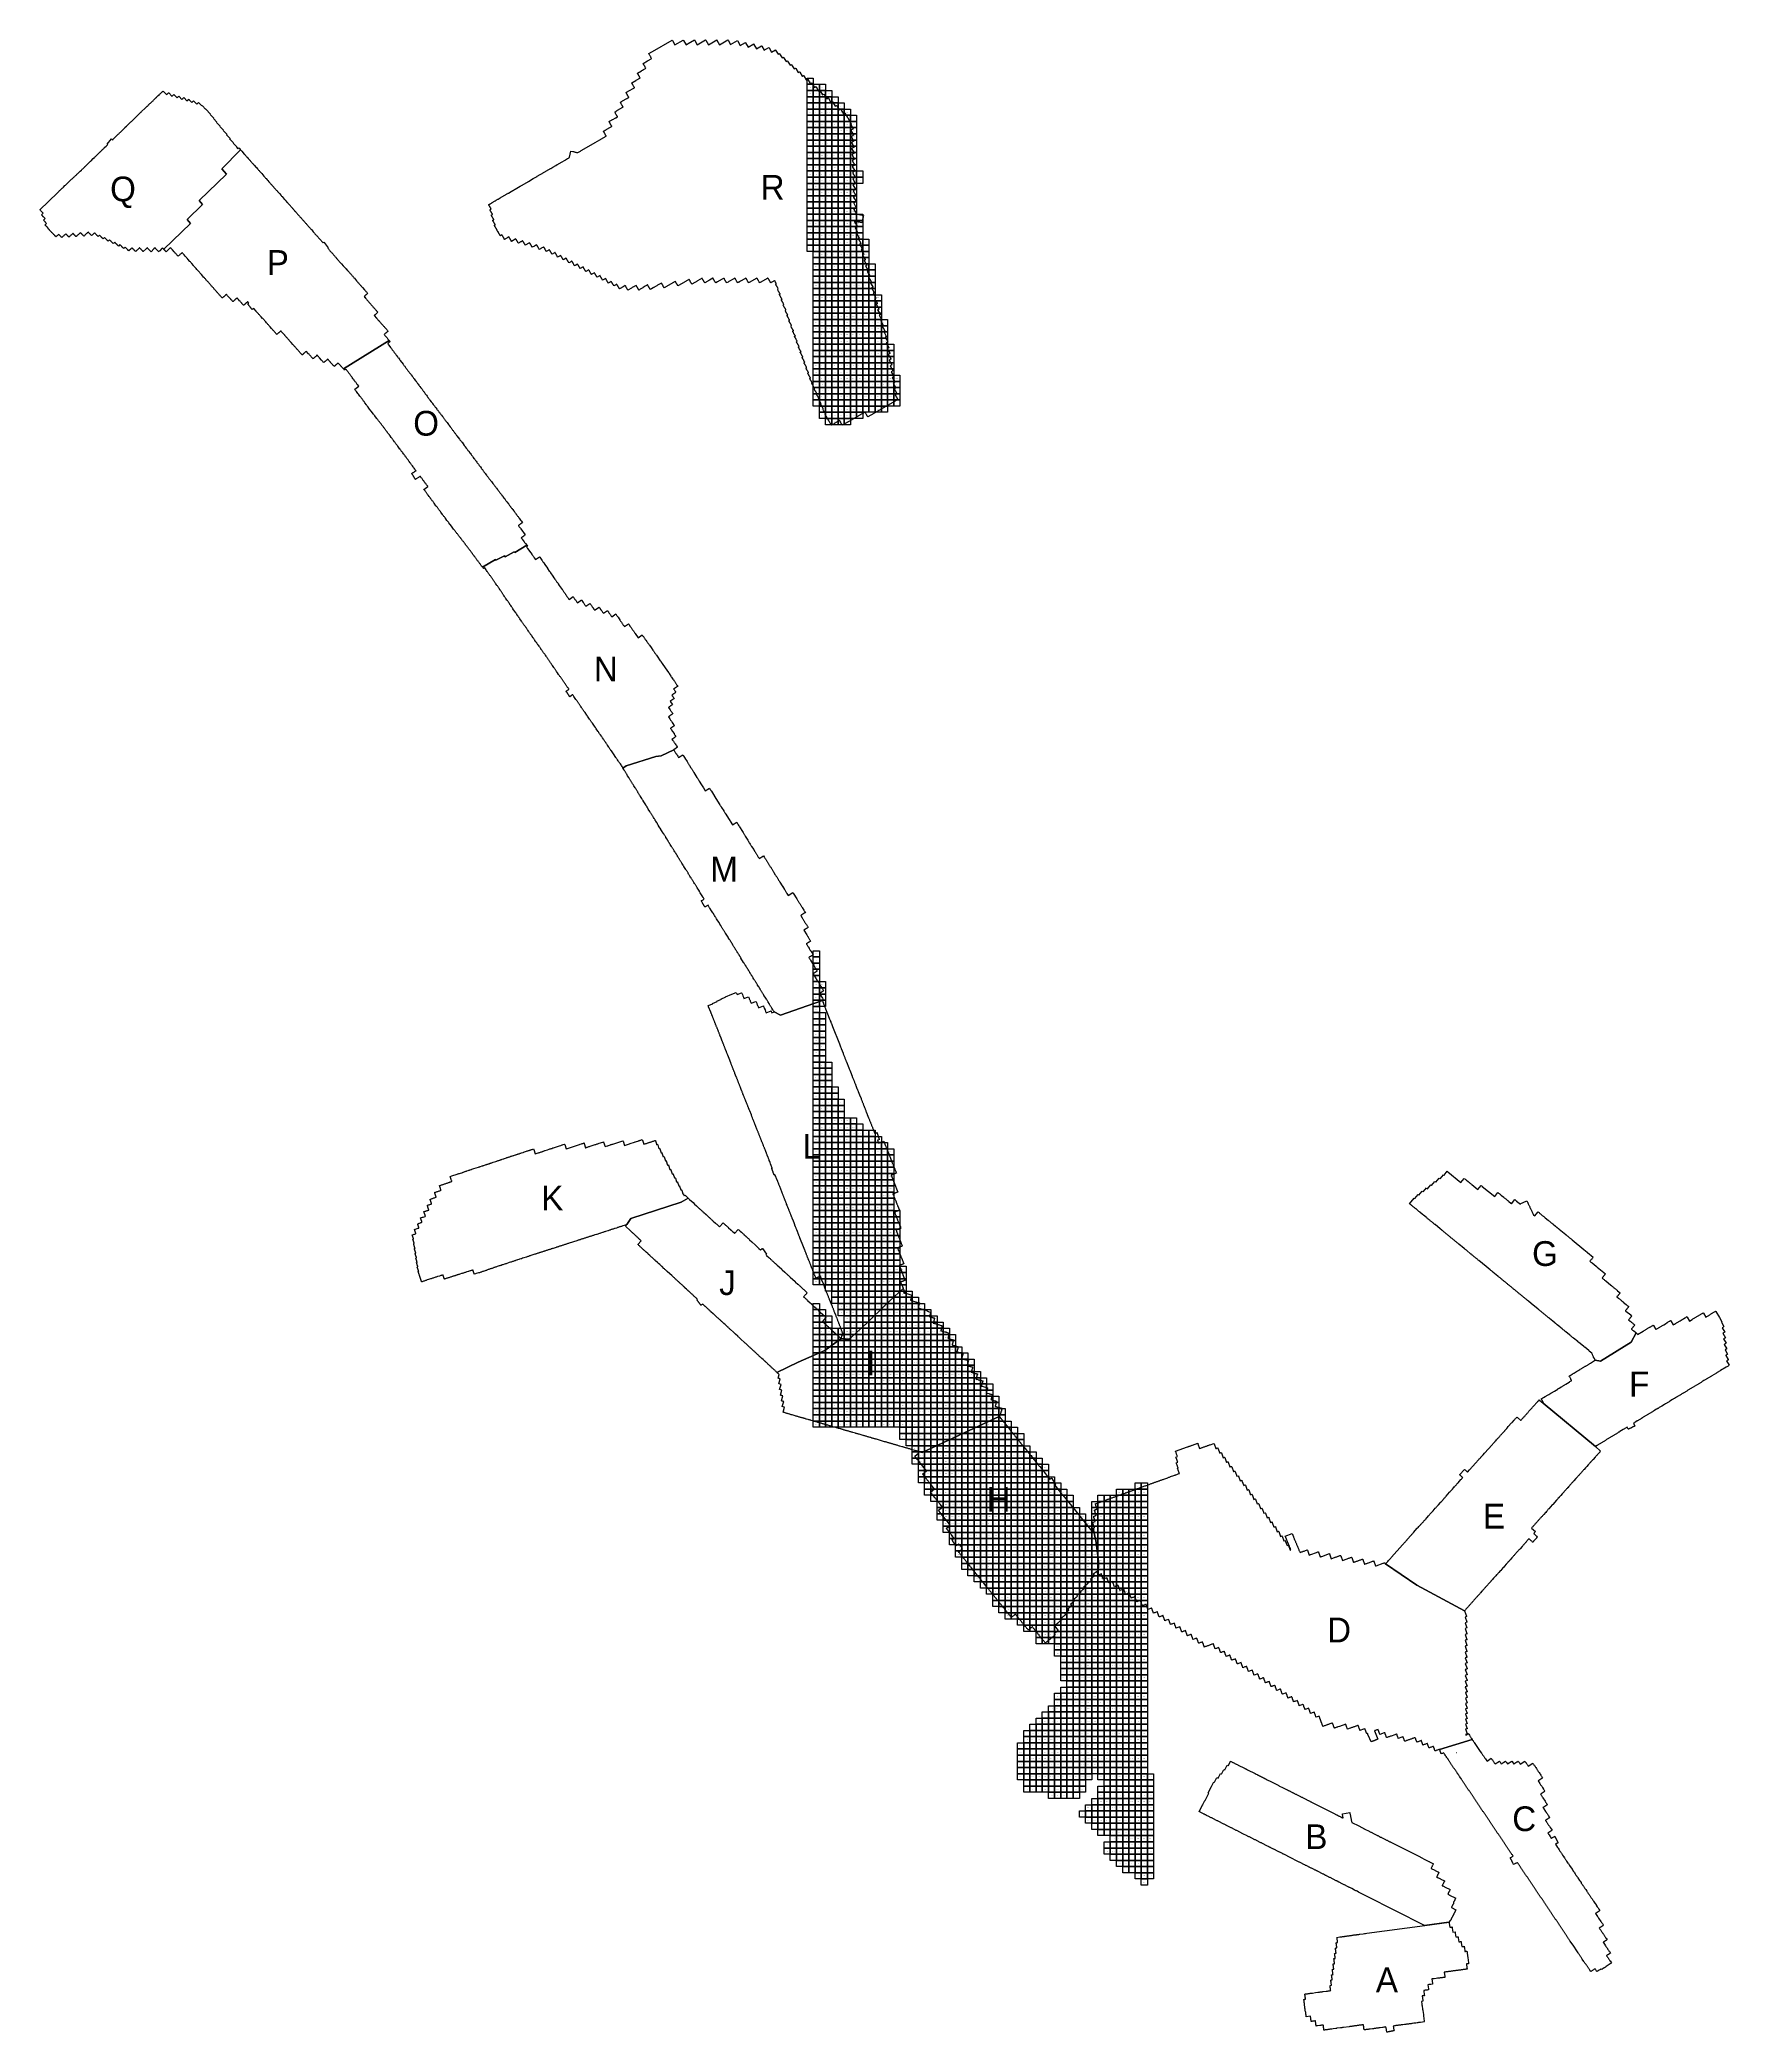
# Model space of a CAD drawing. Extents: x 325010 to 598009, y 7224244 to 7546188.
import ezdxf

# ---------------------------------------------------------------- set-up
doc = ezdxf.new("R2010")
doc.units = 0
for name, color, linetype in [('A', 7, 'Continuous'), ('B', 7, 'Continuous'), ('C', 7, 'Continuous'), ('D', 7, 'Continuous'), ('E', 7, 'Continuous'), ('F', 7, 'Continuous'), ('G', 7, 'Continuous'), ('H', 7, 'Continuous'), ('I', 7, 'Continuous'), ('J', 7, 'Continuous'), ('K', 7, 'Continuous'), ('L', 7, 'Continuous'), ('Limpopo_1', 7, 'Continuous'), ('M', 7, 'Continuous'), ('N', 7, 'Continuous'), ('O', 7, 'Continuous'), ('P', 7, 'Continuous'), ('Q', 7, 'Continuous'), ('R', 7, 'Continuous')]:
    doc.layers.add(name, color=color, linetype=linetype)

msp = doc.modelspace()

# ---------------------------------------------------------------- linework, layer by layer
for p, q in [((553925, 7269377), (553909, 7269380)), ((553912, 7269379), (553912, 7269380)), ((553912, 7269380), (553912, 7269380)), ((553912, 7269380), (553912, 7269379))]:
    msp.add_line(p, q)
for points in [[(449000, 7539000), (449000, 7540000), (450000, 7540000), (450000, 7539000)], [(449000, 7538000), (449000, 7539000), (450000, 7539000), (450000, 7538000)], [(449000, 7537000), (449000, 7538000), (450000, 7538000), (450000, 7537000)], [(449000, 7536000), (449000, 7537000), (450000, 7537000), (450000, 7536000)], [(449000, 7535000), (449000, 7536000), (450000, 7536000), (450000, 7535000)], [(449000, 7534000), (449000, 7535000), (450000, 7535000), (450000, 7534000)], [(449000, 7533000), (449000, 7534000), (450000, 7534000), (450000, 7533000)], [(449000, 7532000), (449000, 7533000), (450000, 7533000), (450000, 7532000)], [(449000, 7531000), (449000, 7532000), (450000, 7532000), (450000, 7531000)], [(449000, 7530000), (449000, 7531000), (450000, 7531000), (450000, 7530000)], [(449000, 7529000), (449000, 7530000), (450000, 7530000), (450000, 7529000)], [(449000, 7528000), (449000, 7529000), (450000, 7529000), (450000, 7528000)], [(449000, 7527000), (449000, 7528000), (450000, 7528000), (450000, 7527000)], [(449000, 7526000), (449000, 7527000), (450000, 7527000), (450000, 7526000)], [(449000, 7525000), (449000, 7526000), (450000, 7526000), (450000, 7525000)], [(449000, 7524000), (449000, 7525000), (450000, 7525000), (450000, 7524000)], [(449000, 7523000), (449000, 7524000), (450000, 7524000), (450000, 7523000)], [(449000, 7522000), (449000, 7523000), (450000, 7523000), (450000, 7522000)], [(449000, 7521000), (449000, 7522000), (450000, 7522000), (450000, 7521000)], [(449000, 7520000), (449000, 7521000), (450000, 7521000), (450000, 7520000)], [(449000, 7519000), (449000, 7520000), (450000, 7520000), (450000, 7519000)], [(449000, 7518000), (449000, 7519000), (450000, 7519000), (450000, 7518000)], [(449000, 7517000), (449000, 7518000), (450000, 7518000), (450000, 7517000)], [(449000, 7516000), (449000, 7517000), (450000, 7517000), (450000, 7516000)], [(449000, 7515000), (449000, 7516000), (450000, 7516000), (450000, 7515000)], [(449000, 7514000), (449000, 7515000), (450000, 7515000), (450000, 7514000)], [(449000, 7513000), (449000, 7514000), (450000, 7514000), (450000, 7513000)], [(449000, 7512000), (449000, 7513000), (450000, 7513000), (450000, 7512000)], [(450000, 7512000), (450000, 7513000), (451000, 7513000), (451000, 7512000)], [(450000, 7511000), (450000, 7512000), (451000, 7512000), (451000, 7511000)], [(450000, 7510000), (450000, 7511000), (451000, 7511000), (451000, 7510000)], [(450000, 7509000), (450000, 7510000), (451000, 7510000), (451000, 7509000)], [(450000, 7508000), (450000, 7509000), (451000, 7509000), (451000, 7508000)], [(450000, 7507000), (450000, 7508000), (451000, 7508000), (451000, 7507000)], [(450000, 7506000), (450000, 7507000), (451000, 7507000), (451000, 7506000)], [(450000, 7505000), (450000, 7506000), (451000, 7506000), (451000, 7505000)], [(450000, 7504000), (450000, 7505000), (451000, 7505000), (451000, 7504000)], [(450000, 7503000), (450000, 7504000), (451000, 7504000), (451000, 7503000)], [(450000, 7502000), (450000, 7503000), (451000, 7503000), (451000, 7502000)], [(450000, 7501000), (450000, 7502000), (451000, 7502000), (451000, 7501000)], [(450000, 7500000), (450000, 7501000), (451000, 7501000), (451000, 7500000)], [(450000, 7499000), (450000, 7500000), (451000, 7500000), (451000, 7499000)], [(450000, 7498000), (450000, 7499000), (451000, 7499000), (451000, 7498000)], [(450000, 7497000), (450000, 7498000), (451000, 7498000), (451000, 7497000)], [(450000, 7496000), (450000, 7497000), (451000, 7497000), (451000, 7496000)], [(450000, 7495000), (450000, 7496000), (451000, 7496000), (451000, 7495000)], [(450000, 7494000), (450000, 7495000), (451000, 7495000), (451000, 7494000)], [(450000, 7493000), (450000, 7494000), (451000, 7494000), (451000, 7493000)], [(450000, 7492000), (450000, 7493000), (451000, 7493000), (451000, 7492000)], [(450000, 7491000), (450000, 7492000), (451000, 7492000), (451000, 7491000)], [(450000, 7490000), (450000, 7491000), (451000, 7491000), (451000, 7490000)], [(450000, 7489000), (450000, 7490000), (451000, 7490000), (451000, 7489000)], [(450000, 7488000), (450000, 7489000), (451000, 7489000), (451000, 7488000)], [(450000, 7487000), (450000, 7488000), (451000, 7488000), (451000, 7487000)], [(450000, 7398000), (450000, 7399000), (451000, 7399000), (451000, 7398000)], [(450000, 7397000), (450000, 7398000), (451000, 7398000), (451000, 7397000)], [(450000, 7396000), (450000, 7397000), (451000, 7397000), (451000, 7396000)], [(450000, 7395000), (450000, 7396000), (451000, 7396000), (451000, 7395000)], [(450000, 7394000), (450000, 7395000), (451000, 7395000), (451000, 7394000)], [(450000, 7393000), (450000, 7394000), (451000, 7394000), (451000, 7393000)], [(450000, 7392000), (450000, 7393000), (451000, 7393000), (451000, 7392000)], [(450000, 7391000), (450000, 7392000), (451000, 7392000), (451000, 7391000)], [(450000, 7390000), (450000, 7391000), (451000, 7391000), (451000, 7390000)], [(450000, 7389000), (450000, 7390000), (451000, 7390000), (451000, 7389000)], [(450000, 7388000), (450000, 7389000), (451000, 7389000), (451000, 7388000)], [(450000, 7387000), (450000, 7388000), (451000, 7388000), (451000, 7387000)], [(450000, 7386000), (450000, 7387000), (451000, 7387000), (451000, 7386000)], [(450000, 7385000), (450000, 7386000), (451000, 7386000), (451000, 7385000)], [(450000, 7384000), (450000, 7385000), (451000, 7385000), (451000, 7384000)], [(450000, 7383000), (450000, 7384000), (451000, 7384000), (451000, 7383000)], [(450000, 7382000), (450000, 7383000), (451000, 7383000), (451000, 7382000)], [(450000, 7381000), (450000, 7382000), (451000, 7382000), (451000, 7381000)], [(450000, 7380000), (450000, 7381000), (451000, 7381000), (451000, 7380000)], [(450000, 7379000), (450000, 7380000), (451000, 7380000), (451000, 7379000)], [(450000, 7378000), (450000, 7379000), (451000, 7379000), (451000, 7378000)], [(450000, 7377000), (450000, 7378000), (451000, 7378000), (451000, 7377000)], [(450000, 7376000), (450000, 7377000), (451000, 7377000), (451000, 7376000)], [(450000, 7375000), (450000, 7376000), (451000, 7376000), (451000, 7375000)], [(450000, 7374000), (450000, 7375000), (451000, 7375000), (451000, 7374000)], [(450000, 7373000), (450000, 7374000), (451000, 7374000), (451000, 7373000)], [(450000, 7372000), (450000, 7373000), (451000, 7373000), (451000, 7372000)], [(450000, 7371000), (450000, 7372000), (451000, 7372000), (451000, 7371000)], [(450000, 7370000), (450000, 7371000), (451000, 7371000), (451000, 7370000)], [(450000, 7369000), (450000, 7370000), (451000, 7370000), (451000, 7369000)], [(450000, 7368000), (450000, 7369000), (451000, 7369000), (451000, 7368000)], [(450000, 7367000), (450000, 7368000), (451000, 7368000), (451000, 7367000)], [(450000, 7366000), (450000, 7367000), (451000, 7367000), (451000, 7366000)], [(450000, 7365000), (450000, 7366000), (451000, 7366000), (451000, 7365000)], [(450000, 7364000), (450000, 7365000), (451000, 7365000), (451000, 7364000)], [(450000, 7363000), (450000, 7364000), (451000, 7364000), (451000, 7363000)], [(450000, 7362000), (450000, 7363000), (451000, 7363000), (451000, 7362000)], [(450000, 7361000), (450000, 7362000), (451000, 7362000), (451000, 7361000)], [(450000, 7360000), (450000, 7361000), (451000, 7361000), (451000, 7360000)], [(450000, 7359000), (450000, 7360000), (451000, 7360000), (451000, 7359000)], [(450000, 7358000), (450000, 7359000), (451000, 7359000), (451000, 7358000)], [(450000, 7357000), (450000, 7358000), (451000, 7358000), (451000, 7357000)], [(450000, 7356000), (450000, 7357000), (451000, 7357000), (451000, 7356000)], [(450000, 7355000), (450000, 7356000), (451000, 7356000), (451000, 7355000)], [(450000, 7354000), (450000, 7355000), (451000, 7355000), (451000, 7354000)], [(450000, 7353000), (450000, 7354000), (451000, 7354000), (451000, 7353000)], [(450000, 7352000), (450000, 7353000), (451000, 7353000), (451000, 7352000)], [(450000, 7351000), (450000, 7352000), (451000, 7352000), (451000, 7351000)], [(450000, 7350000), (450000, 7351000), (451000, 7351000), (451000, 7350000)], [(450000, 7349000), (450000, 7350000), (451000, 7350000), (451000, 7349000)], [(450000, 7348000), (450000, 7349000), (451000, 7349000), (451000, 7348000)], [(450000, 7347000), (450000, 7348000), (451000, 7348000), (451000, 7347000)], [(450000, 7346000), (450000, 7347000), (451000, 7347000), (451000, 7346000)], [(450000, 7345000), (450000, 7346000), (451000, 7346000), (451000, 7345000)], [(450000, 7341000), (450000, 7342000), (451000, 7342000), (451000, 7341000)], [(450000, 7340000), (450000, 7341000), (451000, 7341000), (451000, 7340000)], [(450000, 7339000), (450000, 7340000), (451000, 7340000), (451000, 7339000)], [(450000, 7338000), (450000, 7339000), (451000, 7339000), (451000, 7338000)], [(450000, 7337000), (450000, 7338000), (451000, 7338000), (451000, 7337000)], [(450000, 7336000), (450000, 7337000), (451000, 7337000), (451000, 7336000)], [(450000, 7335000), (450000, 7336000), (451000, 7336000), (451000, 7335000)], [(450000, 7334000), (450000, 7335000), (451000, 7335000), (451000, 7334000)], [(450000, 7333000), (450000, 7334000), (451000, 7334000), (451000, 7333000)], [(450000, 7332000), (450000, 7333000), (451000, 7333000), (451000, 7332000)], [(450000, 7331000), (450000, 7332000), (451000, 7332000), (451000, 7331000)], [(450000, 7330000), (450000, 7331000), (451000, 7331000), (451000, 7330000)], [(450000, 7329000), (450000, 7330000), (451000, 7330000), (451000, 7329000)], [(450000, 7328000), (450000, 7329000), (451000, 7329000), (451000, 7328000)], [(450000, 7327000), (450000, 7328000), (451000, 7328000), (451000, 7327000)], [(450000, 7326000), (450000, 7327000), (451000, 7327000), (451000, 7326000)], [(450000, 7325000), (450000, 7326000), (451000, 7326000), (451000, 7325000)], [(450000, 7324000), (450000, 7325000), (451000, 7325000), (451000, 7324000)], [(450000, 7323000), (450000, 7324000), (451000, 7324000), (451000, 7323000)], [(450000, 7322000), (450000, 7323000), (451000, 7323000), (451000, 7322000)], [(503000, 7312000), (503000, 7313000), (504000, 7313000), (504000, 7312000)], [(503000, 7311000), (503000, 7312000), (504000, 7312000), (504000, 7311000)], [(503000, 7310000), (503000, 7311000), (504000, 7311000), (504000, 7310000)], [(503000, 7309000), (503000, 7310000), (504000, 7310000), (504000, 7309000)], [(503000, 7308000), (503000, 7309000), (504000, 7309000), (504000, 7308000)], [(503000, 7307000), (503000, 7308000), (504000, 7308000), (504000, 7307000)], [(503000, 7306000), (503000, 7307000), (504000, 7307000), (504000, 7306000)], [(503000, 7305000), (503000, 7306000), (504000, 7306000), (504000, 7305000)], [(503000, 7304000), (503000, 7305000), (504000, 7305000), (504000, 7304000)], [(503000, 7303000), (503000, 7304000), (504000, 7304000), (504000, 7303000)], [(503000, 7302000), (503000, 7303000), (504000, 7303000), (504000, 7302000)], [(503000, 7301000), (503000, 7302000), (504000, 7302000), (504000, 7301000)], [(503000, 7300000), (503000, 7301000), (504000, 7301000), (504000, 7300000)], [(503000, 7299000), (503000, 7300000), (504000, 7300000), (504000, 7299000)], [(503000, 7298000), (503000, 7299000), (504000, 7299000), (504000, 7298000)], [(503000, 7297000), (503000, 7298000), (504000, 7298000), (504000, 7297000)], [(503000, 7296000), (503000, 7297000), (504000, 7297000), (504000, 7296000)], [(503000, 7295000), (503000, 7296000), (504000, 7296000), (504000, 7295000)], [(503000, 7294000), (503000, 7295000), (504000, 7295000), (504000, 7294000)], [(503000, 7293000), (503000, 7294000), (504000, 7294000), (504000, 7293000)], [(503000, 7292000), (503000, 7293000), (504000, 7293000), (504000, 7292000)], [(503000, 7291000), (503000, 7292000), (504000, 7292000), (504000, 7291000)], [(503000, 7290000), (503000, 7291000), (504000, 7291000), (504000, 7290000)], [(503000, 7289000), (503000, 7290000), (504000, 7290000), (504000, 7289000)], [(503000, 7288000), (503000, 7289000), (504000, 7289000), (504000, 7288000)], [(503000, 7287000), (503000, 7288000), (504000, 7288000), (504000, 7287000)], [(503000, 7286000), (503000, 7287000), (504000, 7287000), (504000, 7286000)], [(503000, 7285000), (503000, 7286000), (504000, 7286000), (504000, 7285000)], [(503000, 7284000), (503000, 7285000), (504000, 7285000), (504000, 7284000)], [(503000, 7283000), (503000, 7284000), (504000, 7284000), (504000, 7283000)], [(503000, 7282000), (503000, 7283000), (504000, 7283000), (504000, 7282000)], [(503000, 7281000), (503000, 7282000), (504000, 7282000), (504000, 7281000)], [(503000, 7280000), (503000, 7281000), (504000, 7281000), (504000, 7280000)], [(503000, 7279000), (503000, 7280000), (504000, 7280000), (504000, 7279000)], [(503000, 7278000), (503000, 7279000), (504000, 7279000), (504000, 7278000)], [(503000, 7277000), (503000, 7278000), (504000, 7278000), (504000, 7277000)], [(503000, 7276000), (503000, 7277000), (504000, 7277000), (504000, 7276000)], [(503000, 7275000), (503000, 7276000), (504000, 7276000), (504000, 7275000)], [(503000, 7274000), (503000, 7275000), (504000, 7275000), (504000, 7274000)], [(503000, 7273000), (503000, 7274000), (504000, 7274000), (504000, 7273000)], [(503000, 7272000), (503000, 7273000), (504000, 7273000), (504000, 7272000)], [(503000, 7271000), (503000, 7272000), (504000, 7272000), (504000, 7271000)], [(503000, 7270000), (503000, 7271000), (504000, 7271000), (504000, 7270000)], [(503000, 7269000), (503000, 7270000), (504000, 7270000), (504000, 7269000)], [(503000, 7268000), (503000, 7269000), (504000, 7269000), (504000, 7268000)], [(503000, 7267000), (503000, 7268000), (504000, 7268000), (504000, 7267000)], [(503000, 7266000), (503000, 7267000), (504000, 7267000), (504000, 7266000)], [(503000, 7265000), (503000, 7266000), (504000, 7266000), (504000, 7265000)], [(504000, 7265000), (504000, 7266000), (505000, 7266000), (505000, 7265000)], [(504000, 7264000), (504000, 7265000), (505000, 7265000), (505000, 7264000)], [(504000, 7263000), (504000, 7264000), (505000, 7264000), (505000, 7263000)], [(504000, 7262000), (504000, 7263000), (505000, 7263000), (505000, 7262000)], [(504000, 7261000), (504000, 7262000), (505000, 7262000), (505000, 7261000)], [(504000, 7260000), (504000, 7261000), (505000, 7261000), (505000, 7260000)], [(504000, 7259000), (504000, 7260000), (505000, 7260000), (505000, 7259000)], [(504000, 7258000), (504000, 7259000), (505000, 7259000), (505000, 7258000)], [(504000, 7257000), (504000, 7258000), (505000, 7258000), (505000, 7257000)], [(504000, 7256000), (504000, 7257000), (505000, 7257000), (505000, 7256000)], [(504000, 7255000), (504000, 7256000), (505000, 7256000), (505000, 7255000)], [(504000, 7254000), (504000, 7255000), (505000, 7255000), (505000, 7254000)], [(504000, 7253000), (504000, 7254000), (505000, 7254000), (505000, 7253000)], [(504000, 7252000), (504000, 7253000), (505000, 7253000), (505000, 7252000)], [(504000, 7251000), (504000, 7252000), (505000, 7252000), (505000, 7251000)], [(504000, 7250000), (504000, 7251000), (505000, 7251000), (505000, 7250000)], [(504000, 7249000), (504000, 7250000), (505000, 7250000), (505000, 7249000)]]:
    msp.add_lwpolyline(points, close=True)
at = {"layer": 'A'}
msp.add_lwpolyline([(539470, 7240219), (548814, 7241478), (552745, 7242010), (552744, 7242008), (552755, 7241928), (552768, 7241828), (552854, 7241188), (552910, 7241197), (553017, 7241211), (553124, 7241226), (553232, 7241240), (553241, 7241172), (553250, 7241104), (553259, 7241036), (553343, 7240403), (553720, 7240458), (553730, 7240388), (553739, 7240321), (553748, 7240253), (553832, 7239618), (553911, 7239629), (553995, 7239641), (554103, 7239656), (554210, 7239671), (554219, 7239604), (554228, 7239537), (554237, 7239470), (554321, 7238839), (554395, 7238849), (554484, 7238862), (554591, 7238876), (554699, 7238891), (554707, 7238824), (554716, 7238757), (554725, 7238690), (554809, 7238060), (554866, 7238068), (554973, 7238082), (555080, 7238097), (555186, 7238112), (555195, 7238046), (555204, 7237979), (555213, 7237912), (555297, 7237282), (555420, 7237301), (555527, 7237316), (555634, 7237332), (555643, 7237265), (555652, 7237198), (555661, 7237131), (555745, 7236502), (555748, 7236502), (555757, 7236435), (555766, 7236368), (555775, 7236300), (555892, 7235419), (555902, 7235347), (555908, 7235304), (555800, 7235294), (555693, 7235280), (555585, 7235265), (555556, 7235263), (555643, 7234610), (555652, 7234542), (555661, 7234471), (555667, 7234429), (555560, 7234414), (555453, 7234400), (555345, 7234385), (555238, 7234371), (555131, 7234356), (555024, 7234342), (554916, 7234327), (554809, 7234313), (554702, 7234299), (554594, 7234287), (554487, 7234273), (554380, 7234258), (554273, 7234244), (554165, 7234229), (554058, 7234215), (553951, 7234201), (553844, 7234186), (553736, 7234172), (553629, 7234157), (553522, 7234143), (553415, 7234128), (553307, 7234114), (553200, 7234099), (553093, 7234085), (552986, 7234071), (552878, 7234056), (552771, 7234042), (552664, 7234027), (552557, 7234013), (552449, 7233998), (552342, 7233987), (552235, 7233969), (552128, 7233955), (552020, 7233944), (551944, 7233934), (552040, 7233213), (552050, 7233145), (552055, 7233102), (551948, 7233088), (551841, 7233073), (551734, 7233059), (551627, 7233044), (551520, 7233030), (551413, 7233016), (551306, 7233001), (551200, 7232987), (551093, 7232972), (550986, 7232958), (550879, 7232943), (550664, 7232920), (550343, 7232878), (550236, 7232866), (550129, 7232853), (550022, 7232839), (549983, 7232834), (550080, 7232111), (550089, 7232043), (550095, 7232001), (549809, 7231967), (549772, 7231963), (549664, 7231949), (549577, 7231940), (549522, 7231933), (549449, 7231924), (549342, 7231911), (549332, 7231910), (549420, 7231251), (549429, 7231184), (549438, 7231117), (549444, 7231076), (549336, 7231063), (549229, 7231051), (548997, 7231019), (548908, 7231007), (548801, 7230992), (548694, 7230977), (548644, 7230970), (548741, 7230243), (548751, 7230175), (548756, 7230133), (548649, 7230119), (548541, 7230106), (548540, 7230106), (548406, 7230089), (548503, 7229362), (548512, 7229294), (548518, 7229252), (548283, 7229221), (548345, 7228752), (548347, 7228752), (548356, 7228685), (548365, 7228620), (548374, 7228552), (548458, 7227926), (548478, 7227929), (548488, 7227861), (548497, 7227793), (548506, 7227725), (548589, 7227099), (548591, 7227100), (548600, 7227032), (548609, 7226963), (548618, 7226895), (548736, 7226018), (548745, 7225951), (548750, 7225909), (548133, 7225825), (548109, 7225822), (548002, 7225807), (547960, 7225801), (547871, 7225789), (547789, 7225778), (547682, 7225763), (547575, 7225749), (547361, 7225718), (547255, 7225703), (547201, 7225695), (547041, 7225673), (546828, 7225640), (546721, 7225626), (546614, 7225611), (546507, 7225597), (546400, 7225582), (546293, 7225568), (546186, 7225557), (546079, 7225544), (545972, 7225530), (545865, 7225517), (545758, 7225503), (545651, 7225489), (545544, 7225475), (545278, 7225441), (545223, 7225434), (545116, 7225420), (545009, 7225407), (544902, 7225393), (544795, 7225378), (544688, 7225364), (544581, 7225350), (544474, 7225336), (544367, 7225323), (544260, 7225309), (544153, 7225296), (544046, 7225281), (543940, 7225267), (543702, 7225236), (543742, 7225042), (543749, 7225007), (543770, 7224903), (543828, 7224618), (543836, 7224583), (543857, 7224477), (543792, 7224464), (543726, 7224451), (543660, 7224437), (543595, 7224424), (543529, 7224411), (543463, 7224397), (543397, 7224384), (543332, 7224371), (543266, 7224357), (543201, 7224344), (543136, 7224331), (543071, 7224318), (543006, 7224305), (542941, 7224291), (542876, 7224278), (542811, 7224265), (542747, 7224252), (542707, 7224244), (542641, 7224562), (542619, 7224667), (542615, 7224685), (542562, 7224931), (542550, 7224984), (542536, 7225055), (542531, 7225078), (542445, 7225067), (542443, 7225066), (542441, 7225066), (542233, 7225039), (542229, 7225038), (542226, 7225038), (542019, 7225010), (542015, 7225010), (542012, 7225010), (541587, 7224954), (541481, 7224937), (541374, 7224922), (541267, 7224907), (541267, 7224907), (541055, 7224877), (541054, 7224877), (540947, 7224862), (540840, 7224847), (540733, 7224832), (540626, 7224820), (540519, 7224807), (540412, 7224794), (540368, 7224789), (539984, 7224742), (539770, 7224713), (539663, 7224698), (539619, 7224692), (539521, 7224679), (539449, 7224668), (539343, 7224653), (539236, 7224639), (539129, 7224624), (539022, 7224609), (539013, 7224674), (539004, 7224740), (538995, 7224806), (538987, 7224872), (538978, 7224937), (538969, 7225003), (538960, 7225069), (538951, 7225135), (538942, 7225201), (538933, 7225267), (538924, 7225333), (538916, 7225399), (538911, 7225435), (538864, 7225429), (538757, 7225415), (538649, 7225401), (538542, 7225388), (538469, 7225379), (538219, 7225347), (538112, 7225331), (538005, 7225316), (537897, 7225301), (537790, 7225285), (537683, 7225270), (537576, 7225255), (537468, 7225240), (537361, 7225225), (537253, 7225211), (537146, 7225197), (537038, 7225183), (536931, 7225169), (536823, 7225156), (536716, 7225142), (536608, 7225129), (535681, 7225003), (535642, 7224997), (535535, 7224983), (535427, 7224968), (535320, 7224954), (535212, 7224939), (534634, 7224862), (534568, 7224853), (534461, 7224839), (534422, 7224834), (534031, 7224781), (533818, 7224750), (533817, 7224750), (533709, 7224734), (533602, 7224718), (533495, 7224702), (533388, 7224686), (533281, 7224670), (533173, 7224655), (533066, 7224639), (532888, 7224615), (532851, 7224610), (532744, 7224595), (532637, 7224580), (532529, 7224566), (532520, 7224632), (532511, 7224699), (532502, 7224766), (532493, 7224833), (532484, 7224900), (532475, 7224966), (532466, 7225033), (532457, 7225100), (532448, 7225167), (532439, 7225234), (532430, 7225301), (532421, 7225367), (532417, 7225394), (532331, 7225382), (532224, 7225368), (532117, 7225353), (532010, 7225339), (531903, 7225324), (531840, 7225316), (531474, 7225267), (531367, 7225252), (531260, 7225237), (531251, 7225304), (531242, 7225371), (531233, 7225438), (531224, 7225505), (531215, 7225572), (531206, 7225639), (531197, 7225706), (531188, 7225773), (531179, 7225840), (531170, 7225907), (531161, 7225973), (531152, 7226041), (531148, 7226067), (531113, 7226062), (531058, 7226054), (530898, 7226031), (530791, 7226015), (530684, 7226000), (530576, 7225986), (530469, 7225973), (530460, 7226040), (530451, 7226107), (530442, 7226175), (530433, 7226242), (530423, 7226309), (530414, 7226376), (530405, 7226443), (530396, 7226510), (530387, 7226577), (530378, 7226644), (530369, 7226710), (530360, 7226777), (530357, 7226805), (529676, 7226715), (529667, 7226782), (529658, 7226848), (529649, 7226915), (529640, 7226982), (529631, 7227049), (529622, 7227115), (529613, 7227181), (529604, 7227248), (529595, 7227314), (529586, 7227381), (529577, 7227447), (529568, 7227513), (529564, 7227545), (529530, 7227541), (529521, 7227607), (529512, 7227674), (529503, 7227740), (529494, 7227807), (529485, 7227873), (529476, 7227940), (529467, 7228006), (529458, 7228073), (529449, 7228139), (529440, 7228206), (529431, 7228272), (529422, 7228339), (529413, 7228406), (529404, 7228472), (529395, 7228539), (529386, 7228605), (529377, 7228672), (529371, 7228713), (529391, 7228716), (529383, 7228773), (529374, 7228839), (529365, 7228905), (529356, 7228972), (529348, 7229038), (529339, 7229104), (529330, 7229170), (529321, 7229237), (529312, 7229303), (529303, 7229369), (529294, 7229435), (529285, 7229501), (529279, 7229542), (529386, 7229556), (529494, 7229570), (529546, 7229577), (529537, 7229640), (529528, 7229706), (529519, 7229771), (529510, 7229837), (529501, 7229903), (529493, 7229969), (529484, 7230035), (529475, 7230102), (529466, 7230168), (529457, 7230234), (529448, 7230300), (529439, 7230366), (529433, 7230407), (529541, 7230421), (529648, 7230435), (529720, 7230443), (529863, 7230460), (529971, 7230475), (530078, 7230489), (530185, 7230504), (530293, 7230518), (530400, 7230533), (530507, 7230547), (530615, 7230562), (530681, 7230570), (531152, 7230634), (531555, 7230686), (531581, 7230690), (531689, 7230704), (531796, 7230718), (531903, 7230733), (532011, 7230747), (532118, 7230762), (532226, 7230776), (532333, 7230791), (532395, 7230799), (532870, 7230863), (532977, 7230877), (533085, 7230890), (533192, 7230904), (533299, 7230919), (533407, 7230935), (533514, 7230950), (533613, 7230964), (533612, 7230974), (533603, 7231039), (533594, 7231104), (533585, 7231169), (533577, 7231234), (533568, 7231299), (533559, 7231364), (533550, 7231429), (533542, 7231494), (533533, 7231559), (533524, 7231624), (533515, 7231689), (533506, 7231755), (533501, 7231795), (533680, 7231821), (533715, 7231826), (533742, 7231830), (533741, 7231834), (533732, 7231900), (533724, 7231965), (533715, 7232031), (533706, 7232096), (533697, 7232162), (533688, 7232227), (533680, 7232292), (533671, 7232358), (533662, 7232423), (533653, 7232489), (533644, 7232554), (533636, 7232619), (533630, 7232660), (533737, 7232675), (533844, 7232690), (533871, 7232694), (533862, 7232760), (533853, 7232826), (533844, 7232893), (533835, 7232959), (533826, 7233025), (533818, 7233091), (533809, 7233158), (533800, 7233224), (533791, 7233290), (533782, 7233356), (533773, 7233423), (533764, 7233489), (533758, 7233530), (533996, 7233563), (533988, 7233621), (533979, 7233687), (533970, 7233754), (533961, 7233821), (533952, 7233888), (533943, 7233954), (533934, 7234021), (533925, 7234088), (533916, 7234155), (533907, 7234221), (533898, 7234288), (533889, 7234355), (533883, 7234396), (534113, 7234428), (534117, 7234428), (534110, 7234481), (534101, 7234548), (534092, 7234615), (534083, 7234682), (534074, 7234749), (534065, 7234816), (534056, 7234883), (534047, 7234950), (534038, 7235017), (534029, 7235085), (534020, 7235152), (534011, 7235219), (534005, 7235260), (534239, 7235292), (534232, 7235343), (534223, 7235410), (534214, 7235477), (534205, 7235544), (534196, 7235611), (534187, 7235677), (534178, 7235744), (534169, 7235811), (534160, 7235878), (534151, 7235945), (534142, 7236012), (534133, 7236078), (534127, 7236120), (534362, 7236151), (534355, 7236205), (534346, 7236272), (534337, 7236339), (534328, 7236405), (534319, 7236472), (534310, 7236538), (534301, 7236605), (534292, 7236671), (534283, 7236738), (534274, 7236804), (534265, 7236871), (534256, 7236937), (534251, 7236979), (534488, 7237011), (534481, 7237067), (534472, 7237134), (534463, 7237200), (534454, 7237267), (534445, 7237334), (534436, 7237400), (534427, 7237466), (534418, 7237533), (534409, 7237599), (534400, 7237665), (534391, 7237732), (534382, 7237798), (534377, 7237839), (534484, 7237854), (534590, 7237868), (534615, 7237872), (534607, 7237930), (534598, 7237996), (534589, 7238063), (534580, 7238129), (534571, 7238195), (534562, 7238262), (534553, 7238328), (534544, 7238394), (534535, 7238459), (534526, 7238525), (534518, 7238591), (534509, 7238657), (534503, 7238698), (534610, 7238712), (534717, 7238726), (534741, 7238730), (534735, 7238777), (534722, 7238872), (534709, 7238968), (534696, 7239063), (534684, 7239158), (534671, 7239253), (534658, 7239348), (534645, 7239442), (534632, 7239537), (534629, 7239559), (535119, 7239625), (535217, 7239639), (535315, 7239653), (535411, 7239666), (535416, 7239666), (535511, 7239680), (535558, 7239686), (535854, 7239727), (535902, 7239734), (536000, 7239748), (536098, 7239762), (536195, 7239776), (536259, 7239785), (536471, 7239815), (536489, 7239818), (536587, 7239832), (536684, 7239846), (536782, 7239860), (536880, 7239874), (536978, 7239889), (537076, 7239903), (537173, 7239918), (537271, 7239932), (537369, 7239948), (537467, 7239961), (537564, 7239974), (537662, 7239988), (537761, 7239997), (537859, 7240010), (537957, 7240022), (538055, 7240034), (538153, 7240046), (538251, 7240058), (538349, 7240070), (538839, 7240136), (539100, 7240170), (539133, 7240174), (539231, 7240187)], close=True, dxfattribs=at)
at = {"layer": 'B'}
msp.add_lwpolyline([(552726, 7242010), (548795, 7241478), (539407, 7246228), (538110, 7246887), (537878, 7247005), (537782, 7247054), (537686, 7247104), (537589, 7247153), (537493, 7247202), (537473, 7247212), (537010, 7247447), (536913, 7247496), (536817, 7247545), (536721, 7247595), (536624, 7247644), (536528, 7247692), (536431, 7247741), (536334, 7247790), (536238, 7247839), (536141, 7247888), (536045, 7247937), (535948, 7247986), (535851, 7248035), (535814, 7248054), (535389, 7248269), (535369, 7248279), (535272, 7248328), (535175, 7248377), (535079, 7248426), (534982, 7248475), (534921, 7248506), (534643, 7248647), (534596, 7248670), (534499, 7248719), (534403, 7248768), (534306, 7248817), (534209, 7248866), (534113, 7248915), (534041, 7248951), (533823, 7249062), (533727, 7249111), (533631, 7249160), (533534, 7249210), (533438, 7249259), (533342, 7249308), (533245, 7249358), (533148, 7249406), (533052, 7249455), (532955, 7249504), (532859, 7249553), (532803, 7249582), (532473, 7249749), (532376, 7249798), (532280, 7249848), (532184, 7249897), (532087, 7249946), (531991, 7249996), (531895, 7250045), (531798, 7250095), (531714, 7250139), (531606, 7250194), (531508, 7250241), (531411, 7250289), (531314, 7250336), (531310, 7250338), (531198, 7250393), (531119, 7250431), (531022, 7250478), (530925, 7250526), (530827, 7250574), (530730, 7250621), (530633, 7250670), (530537, 7250718), (530439, 7250766), (530342, 7250814), (530264, 7250853), (530200, 7250885), (530148, 7250910), (530051, 7250957), (529992, 7250987), (529857, 7251053), (529760, 7251102), (529663, 7251150), (529566, 7251199), (529470, 7251247), (529421, 7251272), (529276, 7251344), (529179, 7251393), (529082, 7251441), (529000, 7251484), (528890, 7251540), (528794, 7251590), (528697, 7251639), (528601, 7251689), (528527, 7251729), (528218, 7251890), (527154, 7252425), (526037, 7252988), (525994, 7253010), (525955, 7253030), (525832, 7253092), (525801, 7253108), (525704, 7253157), (525607, 7253205), (525511, 7253254), (525414, 7253302), (525317, 7253351), (525221, 7253400), (525138, 7253443), (524797, 7253615), (524738, 7253644), (524641, 7253693), (524544, 7253742), (524448, 7253791), (524351, 7253839), (524254, 7253888), (524158, 7253937), (524061, 7253986), (523964, 7254034), (523891, 7254071), (523837, 7254098), (523771, 7254131), (523721, 7254156), (523611, 7254211), (523577, 7254228), (523552, 7254241), (523384, 7254325), (523287, 7254374), (523190, 7254423), (523094, 7254472), (522997, 7254521), (522901, 7254569), (522804, 7254618), (522707, 7254667), (522611, 7254716), (522514, 7254765), (522418, 7254813), (522321, 7254862), (522224, 7254911), (522127, 7254959), (522030, 7255008), (521934, 7255056), (521837, 7255105), (521740, 7255153), (521643, 7255202), (521547, 7255251), (521450, 7255299), (521353, 7255348), (521256, 7255396), (521160, 7255445), (521063, 7255493), (520966, 7255542), (520870, 7255591), (520773, 7255640), (520677, 7255689), (520580, 7255737), (520483, 7255785), (520386, 7255833), (520289, 7255882), (520192, 7255930), (520095, 7255978), (519418, 7256318), (519321, 7256367), (519225, 7256416), (519128, 7256465), (519031, 7256514), (518935, 7256562), (518741, 7256660), (518645, 7256708), (518548, 7256757), (518451, 7256806), (518355, 7256855), (518258, 7256903), (518162, 7256952), (518065, 7257001), (517968, 7257050), (517872, 7257099), (517775, 7257148), (517678, 7257196), (517582, 7257245), (517506, 7257284), (516867, 7257607), (516809, 7257636), (516755, 7257663), (516666, 7257708), (516616, 7257733), (516519, 7257782), (516422, 7257830), (516325, 7257879), (516229, 7257928), (516132, 7257977), (516036, 7258026), (515939, 7258075), (515843, 7258124), (515746, 7258173), (515649, 7258222), (515553, 7258270), (515456, 7258319), (515359, 7258367), (515263, 7258416), (515166, 7258465), (515069, 7258514), (514973, 7258563), (514876, 7258611), (514779, 7258660), (514585, 7258756), (514489, 7258805), (514392, 7258854), (514296, 7258903), (514199, 7258952), (514102, 7259000), (514006, 7259049), (513909, 7259098), (513561, 7259271), (513521, 7259290), (513424, 7259339), (513327, 7259387), (513182, 7259460), (513134, 7259484), (513037, 7259533), (512939, 7259578), (512842, 7259627), (512746, 7259676), (512649, 7259725), (512552, 7259773), (512456, 7259822), (512359, 7259871), (512905, 7260951), (512907, 7260950), (513284, 7261696), (513348, 7261664), (513562, 7262086), (513546, 7262094), (513923, 7262841), (513905, 7262851), (513808, 7262900), (514344, 7263961), (514346, 7263960), (514725, 7264710), (514822, 7264661), (514862, 7264641), (515239, 7265386), (515335, 7265337), (515431, 7265289), (515807, 7266033), (515903, 7265983), (515962, 7265954), (516340, 7266702), (516505, 7266619), (516882, 7267365), (516979, 7267316), (517064, 7267273), (517430, 7267999), (517440, 7268018), (517528, 7267974), (517616, 7267929), (517705, 7267885), (517792, 7267840), (517880, 7267795), (517968, 7267750), (518056, 7267704), (518144, 7267659), (518232, 7267615), (518320, 7267571), (518408, 7267527), (518497, 7267482), (518585, 7267438), (518673, 7267394), (518686, 7267387), (519676, 7266891), (519732, 7266863), (519795, 7266831), (519842, 7266808), (519908, 7266775), (519984, 7266737), (520173, 7266642), (521407, 7266018), (521569, 7265935), (521582, 7265929), (521598, 7265921), (521732, 7265853), (521758, 7265839), (521790, 7265823), (521893, 7265770), (521934, 7265749), (521984, 7265724), (522054, 7265688), (522110, 7265660), (522198, 7265615), (522253, 7265587), (522374, 7265525), (522462, 7265481), (522551, 7265437), (522639, 7265393), (522727, 7265349), (522788, 7265318), (522864, 7265280), (522904, 7265260), (522926, 7265249), (523105, 7265159), (523169, 7265128), (523205, 7265109), (523345, 7265039), (523962, 7264728), (524050, 7264684), (525113, 7264148), (525196, 7264106), (525284, 7264062), (525368, 7264018), (525813, 7263794), (526485, 7263454), (526518, 7263438), (526606, 7263394), (526694, 7263349), (526782, 7263305), (526870, 7263260), (526908, 7263241), (526962, 7263214), (527047, 7263172), (527135, 7263127), (527223, 7263083), (527311, 7263038), (527399, 7262994), (527487, 7262949), (527575, 7262905), (527663, 7262860), (527751, 7262815), (527839, 7262771), (527928, 7262726), (528016, 7262682), (528104, 7262637), (528192, 7262593), (528280, 7262548), (528289, 7262544), (528744, 7262314), (528809, 7262282), (528897, 7262237), (528985, 7262193), (529036, 7262167), (529572, 7261896), (529602, 7261881), (529690, 7261837), (529778, 7261792), (529866, 7261748), (529954, 7261703), (530042, 7261658), (530130, 7261614), (530219, 7261569), (530307, 7261525), (530395, 7261480), (530483, 7261436), (530535, 7261410), (534095, 7259610), (534302, 7259505), (534359, 7259476), (534447, 7259432), (534535, 7259387), (534623, 7259342), (534711, 7259297), (534888, 7259208), (534975, 7259164), (535064, 7259120), (535152, 7259075), (535239, 7259030), (535416, 7258941), (535504, 7258897), (535592, 7258852), (535649, 7258824), (535657, 7258820), (535643, 7258888), (535642, 7258892), (535535, 7259418), (535513, 7259524), (536690, 7259763), (536711, 7259657), (536733, 7259551), (536754, 7259445), (536776, 7259339), (536797, 7259234), (536819, 7259128), (536840, 7259022), (536862, 7258916), (536883, 7258810), (536905, 7258704), (536926, 7258598), (536948, 7258492), (536969, 7258386), (536991, 7258280), (537012, 7258174), (537021, 7258132), (538148, 7257562), (538633, 7257314), (538675, 7257293), (538763, 7257248), (538851, 7257203), (538907, 7257174), (538995, 7257129), (539027, 7257113), (539115, 7257068), (539821, 7256714), (539909, 7256670), (539997, 7256625), (540085, 7256581), (540173, 7256536), (540261, 7256492), (540349, 7256447), (540437, 7256402), (540525, 7256358), (540555, 7256343), (540835, 7256201), (540878, 7256180), (540966, 7256135), (541054, 7256091), (541142, 7256046), (541230, 7256002), (541318, 7255957), (541406, 7255913), (541483, 7255873), (541670, 7255779), (541759, 7255735), (541847, 7255691), (541936, 7255647), (542376, 7255424), (542465, 7255380), (542553, 7255336), (542641, 7255292), (542729, 7255247), (542817, 7255203), (542905, 7255158), (542960, 7255130), (543008, 7255107), (543082, 7255070), (543170, 7255025), (543258, 7254981), (543348, 7254939), (547753, 7252713), (547839, 7252665), (548367, 7252396), (548706, 7252220), (548718, 7252214), (548805, 7252169), (548852, 7252145), (549156, 7251987), (549461, 7251834), (549509, 7251810), (549597, 7251766), (549685, 7251722), (549773, 7251677), (549787, 7251671), (550215, 7251456), (550171, 7251369), (550126, 7251282), (550082, 7251195), (550038, 7251109), (549994, 7251023), (549951, 7250937), (549907, 7250850), (549863, 7250764), (549834, 7250707), (550049, 7250599), (550244, 7250503), (550729, 7250263), (550826, 7250214), (550923, 7250166), (550988, 7250134), (551117, 7250069), (551086, 7250008), (551055, 7249946), (551024, 7249886), (550993, 7249825), (550962, 7249764), (550931, 7249704), (550901, 7249643), (550870, 7249583), (550839, 7249523), (550809, 7249463), (550778, 7249403), (550748, 7249343), (550734, 7249316), (550756, 7249305), (550828, 7249268), (550950, 7249207), (551046, 7249159), (551143, 7249110), (551240, 7249062), (551337, 7249013), (551403, 7248980), (552015, 7248674), (551984, 7248613), (551953, 7248552), (551922, 7248491), (551892, 7248431), (551861, 7248370), (551830, 7248310), (551800, 7248250), (551769, 7248190), (551739, 7248130), (551708, 7248071), (551678, 7248011), (551648, 7247951), (551633, 7247922), (551655, 7247911), (551752, 7247862), (551849, 7247814), (551946, 7247767), (552011, 7247735), (552141, 7247671), (552916, 7247284), (552884, 7247223), (552853, 7247162), (552823, 7247101), (552792, 7247040), (552761, 7246979), (552730, 7246919), (552699, 7246858), (552668, 7246798), (552638, 7246738), (552607, 7246678), (552577, 7246618), (552547, 7246559), (552533, 7246533), (552555, 7246522), (552653, 7246474), (552750, 7246427), (552797, 7246403), (552880, 7246363), (552945, 7246332), (553042, 7246284), (553140, 7246238), (553527, 7246043), (553625, 7245997), (553722, 7245948), (553818, 7245899), (553787, 7245837), (553756, 7245776), (553724, 7245714), (553693, 7245653), (553662, 7245591), (553630, 7245530), (553599, 7245468), (553568, 7245407), (553537, 7245345), (553505, 7245284), (553474, 7245223), (553443, 7245162), (553440, 7245156), (553499, 7245127), (553467, 7245065), (553436, 7245003), (553405, 7244941), (553373, 7244880), (553342, 7244818), (553310, 7244756), (553279, 7244695), (553248, 7244633), (553216, 7244571), (553185, 7244510), (553154, 7244448), (553122, 7244387), (553117, 7244377), (553850, 7244007), (553818, 7243946), (553787, 7243885), (553756, 7243823), (553725, 7243762), (553694, 7243702), (553663, 7243641), (553631, 7243578), (553600, 7243517), (553569, 7243456), (553538, 7243394), (553506, 7243333), (553475, 7243271), (553444, 7243209), (553412, 7243148), (553382, 7243088), (553351, 7243027), (553318, 7242963), (553300, 7242928), (553297, 7242930), (553281, 7242898), (553249, 7242837), (553218, 7242775), (553187, 7242713), (553155, 7242652), (553124, 7242590), (553093, 7242529), (553061, 7242467), (553031, 7242407), (553000, 7242346), (552968, 7242285), (552937, 7242223), (552918, 7242185), (552836, 7242226), (552821, 7242196), (552789, 7242134), (552757, 7242072)], close=True, dxfattribs=at)
at = {"layer": 'C'}
msp.add_lwpolyline([(551216, 7269929), (556484, 7271555), (556553, 7271451), (556583, 7271407), (556641, 7271318), (556643, 7271316), (556703, 7271227), (556763, 7271137), (556823, 7271047), (557245, 7270418), (557793, 7269613), (557979, 7269346), (558040, 7269257), (558100, 7269168), (558162, 7269079), (558224, 7268990), (558285, 7268901), (558347, 7268812), (558409, 7268723), (558470, 7268634), (558531, 7268544), (558593, 7268456), (558608, 7268434), (558840, 7268100), (558878, 7268046), (559557, 7268502), (559619, 7268414), (559681, 7268325), (559743, 7268235), (559805, 7268147), (559867, 7268058), (559928, 7267968), (559990, 7267879), (560051, 7267790), (560112, 7267700), (560173, 7267611), (560182, 7267597), (560869, 7268059), (560931, 7267970), (560992, 7267880), (561053, 7267791), (561113, 7267701), (561175, 7267612), (561189, 7267591), (561875, 7268053), (561937, 7267965), (561997, 7267876), (562058, 7267787), (562077, 7267758), (562197, 7267581), (562891, 7268048), (562951, 7267959), (563032, 7267839), (563072, 7267780), (563132, 7267691), (563192, 7267602), (563215, 7267568), (563233, 7267580), (563287, 7267616), (563342, 7267653), (563397, 7267690), (563451, 7267726), (563505, 7267763), (563560, 7267800), (563614, 7267836), (563669, 7267873), (563723, 7267910), (563778, 7267946), (563832, 7267983), (563887, 7268019), (563921, 7268043), (563982, 7267953), (564043, 7267863), (564104, 7267774), (564165, 7267684), (564259, 7267551), (564984, 7268039), (565046, 7267952), (565108, 7267865), (565144, 7267812), (565186, 7267752), (565230, 7267690), (565291, 7267602), (565350, 7267514), (565410, 7267425), (565469, 7267337), (565528, 7267248), (565555, 7267207), (566288, 7267700), (566347, 7267613), (566406, 7267525), (566465, 7267438), (566523, 7267350), (566580, 7267261), (566638, 7267174), (566697, 7267086), (566755, 7266999), (566873, 7266824), (566935, 7266738), (566994, 7266651), (567049, 7266561), (567107, 7266473), (567165, 7266386), (567223, 7266298), (567282, 7266210), (567400, 7266035), (567459, 7265948), (567578, 7265774), (567636, 7265686), (567694, 7265598), (567752, 7265511), (567810, 7265422), (567867, 7265334), (567811, 7265297), (567754, 7265258), (567698, 7265220), (567642, 7265183), (567586, 7265145), (567530, 7265107), (567474, 7265070), (567418, 7265033), (567363, 7264995), (567307, 7264958), (567252, 7264921), (567196, 7264883), (567141, 7264846), (567130, 7264839), (567419, 7264409), (567539, 7264233), (567639, 7264085), (567659, 7264056), (567719, 7263968), (567778, 7263880), (567838, 7263791), (568014, 7263525), (568072, 7263435), (568130, 7263346), (568189, 7263257), (568247, 7263168), (568193, 7263131), (568139, 7263095), (568085, 7263059), (568031, 7263022), (567976, 7262986), (567921, 7262949), (567867, 7262912), (567812, 7262875), (567757, 7262838), (567702, 7262801), (567647, 7262765), (567592, 7262727), (567536, 7262690), (567530, 7262686), (567555, 7262648), (567612, 7262556), (567672, 7262465), (567729, 7262373), (567787, 7262281), (567846, 7262190), (567905, 7262100), (568265, 7261558), (568326, 7261468), (568355, 7261423), (568447, 7261286), (568507, 7261198), (568536, 7261153), (568627, 7261017), (568574, 7260982), (568521, 7260946), (568468, 7260910), (568414, 7260875), (568361, 7260839), (568308, 7260803), (568255, 7260767), (568202, 7260732), (568149, 7260696), (568096, 7260660), (568043, 7260625), (567990, 7260589), (567937, 7260554), (567920, 7260542), (567920, 7260541), (567980, 7260452), (568041, 7260363), (568070, 7260319), (568342, 7259918), (568443, 7259769), (568463, 7259739), (568492, 7259696), (568543, 7259620), (568583, 7259561), (568643, 7259472), (568704, 7259384), (568766, 7259295), (568805, 7259236), (568887, 7259116), (568948, 7259029), (569008, 7258940), (568954, 7258903), (568901, 7258868), (568848, 7258832), (568794, 7258796), (568741, 7258760), (568687, 7258724), (568634, 7258688), (568581, 7258652), (568527, 7258617), (568474, 7258581), (568421, 7258545), (568368, 7258509), (568314, 7258474), (568310, 7258471), (568356, 7258403), (568417, 7258314), (568477, 7258225), (568538, 7258136), (568599, 7258047), (568659, 7257958), (568720, 7257869), (568780, 7257780), (568840, 7257691), (568901, 7257602), (568962, 7257513), (569022, 7257424), (569082, 7257335), (569096, 7257314), (569385, 7256889), (569332, 7256854), (569278, 7256818), (569225, 7256782), (569171, 7256746), (569118, 7256710), (569064, 7256674), (569011, 7256638), (568957, 7256603), (568904, 7256567), (568851, 7256531), (568798, 7256495), (568745, 7256460), (568693, 7256425), (568706, 7256407), (568758, 7256331), (568788, 7256287), (568808, 7256258), (568910, 7256108), (569062, 7255883), (569092, 7255839), (569112, 7255810), (569214, 7255660), (569260, 7255595), (569277, 7255603), (569374, 7255651), (569443, 7255684), (569510, 7255718), (569568, 7255746), (569665, 7255794), (569692, 7255807), (569859, 7255889), (569887, 7255832), (570345, 7254884), (570362, 7254848), (570265, 7254800), (570168, 7254753), (570071, 7254705), (569942, 7254644), (569921, 7254633), (570269, 7254098), (570304, 7254044), (570363, 7253953), (570513, 7253726), (570542, 7253682), (570602, 7253592), (570661, 7253501), (570782, 7253320), (570842, 7253231), (570901, 7253141), (570961, 7253050), (571020, 7252960), (571081, 7252870), (571233, 7252645), (571263, 7252601), (571283, 7252571), (571384, 7252421), (571445, 7252331), (571505, 7252241), (571565, 7252152), (571601, 7252098), (571746, 7251882), (571961, 7251561), (571988, 7251522), (572021, 7251471), (572229, 7251162), (572626, 7250565), (572649, 7250531), (572667, 7250502), (572823, 7250268), (572828, 7250260), (572888, 7250170), (572949, 7250080), (573009, 7249991), (573131, 7249810), (573192, 7249721), (573252, 7249632), (573353, 7249481), (573372, 7249451), (573402, 7249407), (573453, 7249331), (573493, 7249271), (573553, 7249181), (573843, 7248749), (573855, 7248732), (573916, 7248642), (574067, 7248416), (574096, 7248372), (574116, 7248343), (574217, 7248192), (574278, 7248103), (574338, 7248013), (574389, 7247937), (574422, 7247889), (574460, 7247833), (574521, 7247744), (574582, 7247654), (574642, 7247564), (574703, 7247475), (574764, 7247385), (574824, 7247296), (575006, 7247024), (575065, 7246935), (575125, 7246845), (575185, 7246755), (575245, 7246665), (575305, 7246575), (575365, 7246484), (575425, 7246395), (575486, 7246305), (575546, 7246215), (575606, 7246125), (575654, 7246053), (575727, 7245945), (575847, 7245764), (575907, 7245674), (575967, 7245584), (576027, 7245494), (576086, 7245403), (576291, 7245100), (576329, 7245045), (576345, 7245021), (576494, 7244802), (576512, 7244776), (576519, 7244765), (576694, 7244507), (576754, 7244417), (576814, 7244326), (576889, 7244214), (576935, 7244147), (576965, 7244102), (577116, 7243877), (577063, 7243842), (577011, 7243806), (576958, 7243771), (576906, 7243736), (576853, 7243701), (576801, 7243666), (576749, 7243631), (576697, 7243596), (576645, 7243561), (576592, 7243526), (576540, 7243491), (576488, 7243456), (576436, 7243421), (576428, 7243416), (576736, 7242955), (576796, 7242865), (576856, 7242774), (576915, 7242684), (577275, 7242150), (577279, 7242144), (577340, 7242055), (577400, 7241965), (577461, 7241875), (577521, 7241785), (577582, 7241695), (577642, 7241605), (577702, 7241515), (577650, 7241480), (577598, 7241445), (577546, 7241410), (577494, 7241375), (577442, 7241340), (577390, 7241306), (577338, 7241271), (577286, 7241236), (577235, 7241201), (577183, 7241167), (577131, 7241132), (577080, 7241098), (577028, 7241063), (577021, 7241058), (577074, 7240979), (577134, 7240889), (577195, 7240800), (577255, 7240710), (577316, 7240620), (577376, 7240530), (577437, 7240440), (577497, 7240350), (577587, 7240215), (577617, 7240171), (577677, 7240080), (577737, 7239990), (577797, 7239900), (577858, 7239811), (577918, 7239721), (577979, 7239631), (578039, 7239541), (578100, 7239452), (578118, 7239424), (578281, 7239183), (578230, 7239148), (578178, 7239114), (578127, 7239079), (578075, 7239044), (578024, 7239010), (577972, 7238975), (577920, 7238940), (577868, 7238906), (577817, 7238871), (577765, 7238837), (577713, 7238802), (577661, 7238767), (577653, 7238762), (577674, 7238731), (577691, 7238706), (578039, 7238194), (578100, 7238104), (578160, 7238014), (578220, 7237924), (578280, 7237834), (578340, 7237744), (578366, 7237703), (578419, 7237625), (578460, 7237564), (578520, 7237473), (578580, 7237384), (578640, 7237293), (578700, 7237203), (578821, 7237024), (578769, 7236989), (578717, 7236954), (578665, 7236920), (578613, 7236885), (578562, 7236851), (578511, 7236816), (578459, 7236782), (578408, 7236747), (578356, 7236712), (578304, 7236678), (578252, 7236643), (578200, 7236608), (578195, 7236604), (578198, 7236600), (578258, 7236509), (578269, 7236492), (578352, 7236367), (578377, 7236329), (578437, 7236239), (578484, 7236167), (578556, 7236059), (578617, 7235969), (578678, 7235880), (578739, 7235790), (578769, 7235746), (578982, 7235432), (578930, 7235398), (578878, 7235363), (578826, 7235328), (578774, 7235293), (578722, 7235258), (578671, 7235224), (578619, 7235189), (578567, 7235154), (578515, 7235120), (578463, 7235085), (578410, 7235049), (578359, 7235015), (578365, 7235006), (578312, 7234971), (578261, 7234937), (578209, 7234902), (578158, 7234868), (578105, 7234833), (578056, 7234800), (578002, 7234763), (577948, 7234727), (577893, 7234690), (577838, 7234654), (577783, 7234617), (577727, 7234579), (577672, 7234542), (577615, 7234504), (577558, 7234466), (577503, 7234429), (577444, 7234389), (577408, 7234366), (577350, 7234457), (577333, 7234484), (577310, 7234468), (577254, 7234431), (577198, 7234394), (577142, 7234356), (577085, 7234318), (577029, 7234281), (576972, 7234243), (576916, 7234205), (576860, 7234167), (576804, 7234130), (576748, 7234092), (576692, 7234055), (576657, 7234031), (576595, 7234120), (576533, 7234209), (576471, 7234298), (576408, 7234386), (576351, 7234478), (576348, 7234483), (576326, 7234469), (576245, 7234415), (576163, 7234359), (576081, 7234304), (575998, 7234249), (575918, 7234195), (575837, 7234141), (575756, 7234087), (575676, 7234033), (575657, 7234021), (575489, 7234265), (575430, 7234344), (575375, 7234426), (575320, 7234508), (575265, 7234590), (575210, 7234672), (575155, 7234754), (575099, 7234836), (575044, 7234918), (574989, 7235000), (574931, 7235081), (574876, 7235162), (574821, 7235244), (574766, 7235326), (574711, 7235408), (574658, 7235492), (574603, 7235574), (574545, 7235654), (574435, 7235818), (574380, 7235900), (574379, 7235901), (574272, 7236060), (574269, 7236064), (574214, 7236146), (574159, 7236228), (574104, 7236310), (574049, 7236392), (573994, 7236474), (573938, 7236556), (573883, 7236638), (573828, 7236720), (573773, 7236802), (573718, 7236884), (573663, 7236966), (573608, 7237048), (573601, 7237058), (573504, 7237201), (573497, 7237212), (573491, 7237222), (572782, 7238276), (572781, 7238277), (572726, 7238359), (572340, 7238934), (572288, 7239017), (572233, 7239099), (572177, 7239181), (572122, 7239263), (572067, 7239345), (572012, 7239427), (571957, 7239509), (571902, 7239591), (571847, 7239673), (571791, 7239755), (571736, 7239837), (571681, 7239919), (571626, 7240001), (571571, 7240083), (571516, 7240165), (571461, 7240247), (571406, 7240329), (571350, 7240411), (571295, 7240493), (571240, 7240575), (571185, 7240657), (571130, 7240739), (571075, 7240821), (571020, 7240903), (570964, 7240985), (570909, 7241067), (570854, 7241149), (570799, 7241231), (570744, 7241313), (570689, 7241395), (570634, 7241477), (570579, 7241559), (570523, 7241641), (570468, 7241723), (570413, 7241805), (570358, 7241887), (570303, 7241969), (570248, 7242051), (570193, 7242133), (570138, 7242215), (570082, 7242297), (570027, 7242379), (569972, 7242461), (569917, 7242543), (569862, 7242625), (569807, 7242707), (569752, 7242789), (569696, 7242871), (569641, 7242953), (569586, 7243035), (569531, 7243117), (569476, 7243199), (569421, 7243281), (569366, 7243363), (569311, 7243445), (569255, 7243526), (569200, 7243608), (569145, 7243690), (569090, 7243772), (569035, 7243854), (568980, 7243936), (568925, 7244018), (568869, 7244100), (568814, 7244182), (568759, 7244264), (568704, 7244346), (568649, 7244428), (568594, 7244510), (568539, 7244592), (568484, 7244674), (568428, 7244756), (568373, 7244838), (568318, 7244920), (568263, 7245002), (568208, 7245084), (568153, 7245166), (568098, 7245248), (568042, 7245330), (567987, 7245412), (567932, 7245494), (567877, 7245576), (567822, 7245658), (567767, 7245740), (567712, 7245822), (567657, 7245904), (567601, 7245986), (567546, 7246068), (567491, 7246150), (567436, 7246232), (567381, 7246314), (567326, 7246396), (567271, 7246478), (567215, 7246560), (567160, 7246642), (567105, 7246724), (567050, 7246806), (566995, 7246888), (566940, 7246970), (566885, 7247052), (566830, 7247134), (566774, 7247216), (566719, 7247298), (566664, 7247380), (566609, 7247462), (566554, 7247544), (566499, 7247626), (566444, 7247708), (566388, 7247790), (566333, 7247872), (566278, 7247953), (566223, 7248035), (566168, 7248117), (566113, 7248199), (566058, 7248281), (566003, 7248363), (565947, 7248445), (565892, 7248527), (565837, 7248609), (565782, 7248691), (565727, 7248773), (565672, 7248855), (565617, 7248937), (565561, 7249019), (565506, 7249101), (565451, 7249183), (565396, 7249265), (565341, 7249347), (565286, 7249429), (565231, 7249511), (565176, 7249593), (565120, 7249675), (565065, 7249757), (565010, 7249839), (564955, 7249921), (564900, 7250003), (564845, 7250085), (564790, 7250167), (564734, 7250249), (564679, 7250331), (564624, 7250413), (564569, 7250495), (564514, 7250577), (564459, 7250659), (564404, 7250741), (564349, 7250823), (564293, 7250905), (564238, 7250987), (564183, 7251069), (564128, 7251151), (564073, 7251233), (564018, 7251315), (563963, 7251397), (563907, 7251479), (563852, 7251561), (563797, 7251643), (563795, 7251645), (563750, 7251623), (563653, 7251576), (563555, 7251529), (563458, 7251482), (563361, 7251435), (563263, 7251388), (563166, 7251341), (563136, 7251403), (563106, 7251465), (563076, 7251527), (563046, 7251589), (563016, 7251651), (562986, 7251712), (562956, 7251774), (562926, 7251836), (562896, 7251898), (562866, 7251960), (562836, 7252022), (562806, 7252084), (562776, 7252146), (562746, 7252208), (562716, 7252270), (562687, 7252332), (562657, 7252394), (562638, 7252432), (563112, 7252662), (563080, 7252708), (563025, 7252790), (562970, 7252872), (562915, 7252954), (562860, 7253036), (562805, 7253118), (562750, 7253200), (562695, 7253282), (562639, 7253364), (562584, 7253446), (562529, 7253528), (562474, 7253610), (562419, 7253692), (562364, 7253774), (562309, 7253856), (562253, 7253938), (562198, 7254020), (562143, 7254102), (562088, 7254184), (562033, 7254266), (561978, 7254348), (561923, 7254430), (561868, 7254512), (561812, 7254594), (561757, 7254676), (561702, 7254758), (561647, 7254840), (561592, 7254922), (561537, 7255004), (561482, 7255086), (561426, 7255168), (561371, 7255250), (561316, 7255332), (561261, 7255414), (561206, 7255496), (561151, 7255578), (561096, 7255660), (561041, 7255742), (560985, 7255824), (560930, 7255906), (560875, 7255988), (560820, 7256070), (560765, 7256152), (560710, 7256233), (560655, 7256315), (560599, 7256397), (560544, 7256479), (560489, 7256561), (560434, 7256643), (560379, 7256725), (560324, 7256807), (560269, 7256889), (560213, 7256971), (560158, 7257053), (560103, 7257135), (560048, 7257217), (559993, 7257299), (559938, 7257381), (559883, 7257463), (559828, 7257545), (559772, 7257627), (559717, 7257709), (559662, 7257791), (559607, 7257873), (559552, 7257955), (559497, 7258037), (559442, 7258119), (559386, 7258201), (559331, 7258283), (559276, 7258365), (559221, 7258447), (559166, 7258529), (559111, 7258611), (559056, 7258693), (559001, 7258775), (558945, 7258857), (558890, 7258939), (558835, 7259021), (558780, 7259103), (558725, 7259185), (558670, 7259267), (558615, 7259349), (558559, 7259431), (558504, 7259513), (558449, 7259595), (558394, 7259677), (558339, 7259759), (558284, 7259841), (558229, 7259923), (558174, 7260005), (558118, 7260087), (558063, 7260168), (558008, 7260250), (557953, 7260332), (557898, 7260414), (557843, 7260496), (557788, 7260578), (557732, 7260660), (557677, 7260742), (557622, 7260824), (557567, 7260906), (557512, 7260988), (557457, 7261070), (557402, 7261152), (557347, 7261234), (557291, 7261316), (557236, 7261398), (557181, 7261480), (557126, 7261562), (557071, 7261644), (557016, 7261726), (556961, 7261808), (556905, 7261890), (556850, 7261972), (556795, 7262054), (556740, 7262136), (556685, 7262218), (556630, 7262300), (556575, 7262382), (556520, 7262464), (556464, 7262546), (556409, 7262628), (556354, 7262710), (556299, 7262792), (556244, 7262874), (556189, 7262956), (556134, 7263038), (556078, 7263120), (556023, 7263202), (555968, 7263284), (555913, 7263366), (555858, 7263448), (555803, 7263530), (555748, 7263612), (555692, 7263694), (555637, 7263776), (555582, 7263858), (555527, 7263940), (555472, 7264021), (555417, 7264103), (555362, 7264185), (555307, 7264267), (555251, 7264349), (555196, 7264431), (555141, 7264513), (555086, 7264595), (555031, 7264677), (554976, 7264759), (554921, 7264841), (554865, 7264923), (554814, 7265007), (554759, 7265090), (554677, 7265213), (554649, 7265254), (554595, 7265336), (554483, 7265499), (554428, 7265582), (554369, 7265661), (554317, 7265745), (554262, 7265827), (554217, 7265894), (554194, 7265928), (554152, 7265991), (554118, 7266042), (554071, 7266112), (554042, 7266155), (553987, 7266237), (553932, 7266320), (553877, 7266402), (553823, 7266484), (553767, 7266566), (553711, 7266647), (553674, 7266702), (553601, 7266811), (553542, 7266891), (553487, 7266973), (553432, 7267055), (553379, 7267138), (553324, 7267220), (553269, 7267302), (553214, 7267384), (553159, 7267466), (553101, 7267547), (553046, 7267629), (552991, 7267710), (552939, 7267795), (552885, 7267877), (552831, 7267960), (552776, 7268042), (552719, 7268123), (552575, 7268343), (552556, 7268371), (552502, 7268453), (552446, 7268535), (552391, 7268617), (552282, 7268782), (552225, 7268862), (552171, 7268945), (552059, 7269108), (552005, 7269190), (551948, 7269271), (551893, 7269353), (551883, 7269366), (551874, 7269362), (551773, 7269326), (551672, 7269290), (551571, 7269254), (551470, 7269218), (551447, 7269282), (551424, 7269347), (551401, 7269412), (551378, 7269476), (551354, 7269541), (551331, 7269606), (551308, 7269670), (551285, 7269735), (551262, 7269799), (551239, 7269864)], close=True, dxfattribs=at)
at = {"layer": 'D'}
msp.add_lwpolyline([(556484, 7271555), (551216, 7269929), (551209, 7269949), (551189, 7269942), (551088, 7269906), (550988, 7269870), (550888, 7269834), (550788, 7269798), (550687, 7269763), (550587, 7269727), (550487, 7269691), (550464, 7269756), (550440, 7269820), (550417, 7269885), (550394, 7269949), (550371, 7270014), (550348, 7270079), (550325, 7270143), (550302, 7270208), (550279, 7270273), (550255, 7270337), (550232, 7270402), (550225, 7270422), (550214, 7270418), (550112, 7270381), (550010, 7270345), (549909, 7270309), (549807, 7270272), (549706, 7270236), (549604, 7270200), (549503, 7270163), (549479, 7270228), (549456, 7270293), (549433, 7270357), (549410, 7270422), (549387, 7270487), (549364, 7270551), (549341, 7270616), (549317, 7270681), (549294, 7270746), (549271, 7270810), (549248, 7270875), (549241, 7270894), (549227, 7270890), (549126, 7270853), (549025, 7270817), (548924, 7270781), (548823, 7270745), (548722, 7270709), (548621, 7270673), (548520, 7270636), (548497, 7270701), (548474, 7270766), (548450, 7270831), (548427, 7270895), (548404, 7270960), (548381, 7271025), (548358, 7271089), (548335, 7271154), (548311, 7271219), (548288, 7271284), (548265, 7271348), (548258, 7271368), (548249, 7271364), (548147, 7271328), (548045, 7271292), (547943, 7271255), (547841, 7271219), (547739, 7271182), (547637, 7271146), (547535, 7271109), (547512, 7271174), (547489, 7271239), (547466, 7271303), (547443, 7271368), (547420, 7271433), (547397, 7271497), (547373, 7271562), (547350, 7271627), (547327, 7271692), (547304, 7271756), (547281, 7271821), (547274, 7271841), (547217, 7271820), (547115, 7271784), (547012, 7271747), (546910, 7271711), (546808, 7271674), (546706, 7271638), (546604, 7271601), (546502, 7271565), (546400, 7271528), (546298, 7271492), (546196, 7271455), (545991, 7271386), (545889, 7271350), (545787, 7271313), (545685, 7271277), (545583, 7271240), (545560, 7271304), (545537, 7271369), (545514, 7271433), (545491, 7271497), (545468, 7271561), (545445, 7271625), (545422, 7271689), (545399, 7271754), (545376, 7271818), (545353, 7271882), (545330, 7271946), (545321, 7271971), (545273, 7271954), (545250, 7271946), (545148, 7271910), (545128, 7271902), (544541, 7271693), (544518, 7271757), (544495, 7271821), (544472, 7271885), (544449, 7271949), (544426, 7272013), (544403, 7272077), (544380, 7272142), (544357, 7272206), (544334, 7272270), (544311, 7272334), (544288, 7272398), (544279, 7272424), (544276, 7272423), (544174, 7272387), (544072, 7272350), (543971, 7272314), (543967, 7272313), (543365, 7272097), (543360, 7272095), (543258, 7272059), (543156, 7272022), (543054, 7271986), (542952, 7271949), (542851, 7271913), (542749, 7271877), (542647, 7271840), (542624, 7271904), (542601, 7271968), (542578, 7272032), (542555, 7272096), (542533, 7272160), (542510, 7272224), (542487, 7272288), (542464, 7272352), (542441, 7272416), (542418, 7272480), (542395, 7272544), (542372, 7272609), (542362, 7272635), (542276, 7272604), (542233, 7272589), (541565, 7272351), (541542, 7272415), (541519, 7272479), (541496, 7272543), (541473, 7272607), (541450, 7272671), (541427, 7272735), (541404, 7272799), (541381, 7272863), (541358, 7272927), (541335, 7272991), (541313, 7273055), (541290, 7273120), (541278, 7273152), (541261, 7273146), (541160, 7273109), (541058, 7273073), (540957, 7273037), (540856, 7273000), (540754, 7272964), (540692, 7272942), (541249, 7271608), (541186, 7271582), (541123, 7271555), (541059, 7271529), (540996, 7271502), (540933, 7271476), (540870, 7271450), (540807, 7271423), (540744, 7271397), (540681, 7271371), (540618, 7271345), (540555, 7271318), (540492, 7271292), (540429, 7271266), (540367, 7271240), (540304, 7271214), (540241, 7271187), (540178, 7271161), (540139, 7271145), (539940, 7271622), (539930, 7271643), (539889, 7271743), (539884, 7271754), (539638, 7272342), (539597, 7272442), (539557, 7272537), (539536, 7272529), (539434, 7272494), (539411, 7272558), (539388, 7272621), (539365, 7272685), (539342, 7272749), (539320, 7272813), (539297, 7272876), (539274, 7272940), (539251, 7273004), (539228, 7273068), (539205, 7273131), (539183, 7273195), (539160, 7273259), (539147, 7273295), (539058, 7273263), (538956, 7273227), (538926, 7273216), (538344, 7273008), (538321, 7273072), (538299, 7273136), (538276, 7273199), (538253, 7273263), (538230, 7273327), (538207, 7273390), (538185, 7273454), (538162, 7273518), (538139, 7273581), (538116, 7273645), (538093, 7273709), (538070, 7273773), (538056, 7273812), (537962, 7273778), (537860, 7273742), (537758, 7273705), (537657, 7273669), (537555, 7273633), (537472, 7273604), (537438, 7273591), (537351, 7273560), (537249, 7273524), (537148, 7273487), (537046, 7273451), (536944, 7273414), (536842, 7273378), (536787, 7273358), (536333, 7273196), (536311, 7273260), (536288, 7273324), (536265, 7273387), (536242, 7273451), (536219, 7273514), (536197, 7273578), (536174, 7273642), (536151, 7273706), (536128, 7273769), (536105, 7273833), (536082, 7273897), (536060, 7273960), (536037, 7274023), (535020, 7273660), (534788, 7273578), (534715, 7273552), (534613, 7273516), (534511, 7273480), (534409, 7273444), (534307, 7273408), (534205, 7273372), (534182, 7273436), (534160, 7273499), (534137, 7273561), (534115, 7273625), (534092, 7273688), (534069, 7273751), (534047, 7273815), (534024, 7273878), (534001, 7273942), (533978, 7274006), (533955, 7274069), (533933, 7274133), (533910, 7274197), (533907, 7274206), (533876, 7274195), (533827, 7274178), (533710, 7274136), (533673, 7274123), (533642, 7274112), (533482, 7274055), (533469, 7274050), (533367, 7274014), (533276, 7273982), (533252, 7273973), (533163, 7273942), (533093, 7273917), (533020, 7273891), (532959, 7273869), (532858, 7273833), (532755, 7273797), (532654, 7273760), (532552, 7273724), (532450, 7273687), (532348, 7273651), (532326, 7273714), (532303, 7273778), (532280, 7273841), (532257, 7273904), (532235, 7273968), (532212, 7274031), (532189, 7274094), (532167, 7274158), (532144, 7274221), (532121, 7274285), (532098, 7274349), (532075, 7274412), (532052, 7274476), (532048, 7274488), (532047, 7274487), (532024, 7274551), (532001, 7274615), (531979, 7274678), (531956, 7274742), (531933, 7274805), (531910, 7274869), (531887, 7274933), (531865, 7274996), (531842, 7275060), (531819, 7275124), (531796, 7275187), (531773, 7275251), (531751, 7275314), (531747, 7275325), (531254, 7275149), (531231, 7275212), (531209, 7275276), (531186, 7275340), (531163, 7275403), (531140, 7275467), (531117, 7275531), (531095, 7275594), (531072, 7275658), (531049, 7275722), (531026, 7275785), (531003, 7275849), (530980, 7275913), (530958, 7275976), (530768, 7275908), (530359, 7275763), (530336, 7275826), (530313, 7275890), (530291, 7275954), (530268, 7276017), (530245, 7276081), (530222, 7276145), (530199, 7276209), (530176, 7276272), (530154, 7276336), (530131, 7276400), (530108, 7276464), (530085, 7276528), (530062, 7276591), (530060, 7276596), (529970, 7276565), (529907, 7276542), (529664, 7276456), (529562, 7276419), (529461, 7276383), (529438, 7276446), (529415, 7276510), (529392, 7276573), (529369, 7276637), (529347, 7276701), (529324, 7276764), (529301, 7276828), (529278, 7276891), (529255, 7276955), (529233, 7277019), (529210, 7277082), (529187, 7277146), (529164, 7277209), (529160, 7277220), (529116, 7277204), (529053, 7277182), (529040, 7277177), (528544, 7277000), (528521, 7277063), (528498, 7277127), (528475, 7277191), (528453, 7277254), (528430, 7277318), (528407, 7277381), (528384, 7277445), (528361, 7277509), (528338, 7277572), (528316, 7277636), (528293, 7277699), (528270, 7277763), (528247, 7277827), (528243, 7277838), (527973, 7277742), (527934, 7277728), (527832, 7277691), (527730, 7277655), (527628, 7277619), (527605, 7277682), (527583, 7277746), (527560, 7277809), (527537, 7277873), (527514, 7277936), (527492, 7277999), (527469, 7278063), (527446, 7278126), (527423, 7278190), (527400, 7278253), (527378, 7278317), (527355, 7278380), (527332, 7278443), (527329, 7278452), (527288, 7278437), (527226, 7278415), (527124, 7278378), (527022, 7278342), (526920, 7278305), (526840, 7278277), (526716, 7278233), (526693, 7278296), (526671, 7278360), (526648, 7278423), (526625, 7278486), (526602, 7278550), (526580, 7278613), (526557, 7278677), (526534, 7278740), (526511, 7278803), (526489, 7278867), (526466, 7278930), (526443, 7278993), (526421, 7279056), (526417, 7279067), (525804, 7278848), (525781, 7278912), (525759, 7278975), (525736, 7279038), (525713, 7279101), (525691, 7279164), (525668, 7279228), (525645, 7279291), (525623, 7279354), (525600, 7279417), (525577, 7279480), (525555, 7279544), (525532, 7279607), (525509, 7279670), (525507, 7279678), (525407, 7279642), (525305, 7279605), (525203, 7279569), (525167, 7279556), (524898, 7279459), (524875, 7279522), (524853, 7279586), (524830, 7279649), (524807, 7279712), (524785, 7279775), (524762, 7279838), (524739, 7279901), (524717, 7279964), (524694, 7280027), (524671, 7280090), (524649, 7280154), (524626, 7280217), (524603, 7280280), (524599, 7280292), (524521, 7280264), (524494, 7280254), (524392, 7280218), (524290, 7280182), (524189, 7280145), (524087, 7280109), (523984, 7280074), (523962, 7280136), (523939, 7280199), (523917, 7280262), (523894, 7280325), (523872, 7280388), (523849, 7280451), (523826, 7280514), (523804, 7280577), (523781, 7280640), (523758, 7280703), (523736, 7280767), (523713, 7280830), (523691, 7280893), (523686, 7280905), (523682, 7280903), (523580, 7280867), (523477, 7280832), (523375, 7280796), (523306, 7280772), (523171, 7280724), (523069, 7280687), (523047, 7280750), (523024, 7280812), (523002, 7280875), (522979, 7280938), (522957, 7281001), (522934, 7281064), (522912, 7281127), (522889, 7281190), (522866, 7281253), (522844, 7281316), (522821, 7281379), (522798, 7281443), (522776, 7281506), (522772, 7281516), (522769, 7281515), (522667, 7281480), (522565, 7281444), (522463, 7281408), (522310, 7281353), (522259, 7281334), (522157, 7281298), (522135, 7281361), (522112, 7281424), (522089, 7281487), (522067, 7281550), (522044, 7281613), (522021, 7281676), (521999, 7281739), (521976, 7281803), (521953, 7281866), (521931, 7281929), (521908, 7281992), (521885, 7282055), (521863, 7282118), (521859, 7282130), (521244, 7281910), (521222, 7281973), (521199, 7282036), (521176, 7282100), (521153, 7282163), (521131, 7282226), (521108, 7282290), (521085, 7282353), (521063, 7282416), (521040, 7282478), (521018, 7282541), (520995, 7282604), (520972, 7282667), (520950, 7282730), (520946, 7282740), (520845, 7282705), (520743, 7282669), (520335, 7282522), (520313, 7282585), (520290, 7282648), (520268, 7282711), (520245, 7282774), (520222, 7282836), (520200, 7282899), (520177, 7282962), (520155, 7283025), (520132, 7283088), (520110, 7283151), (520087, 7283213), (520065, 7283276), (520042, 7283339), (520038, 7283351), (519938, 7283316), (519837, 7283279), (519763, 7283253), (519429, 7283134), (519407, 7283196), (519384, 7283259), (519362, 7283322), (519339, 7283384), (519317, 7283447), (519294, 7283510), (519272, 7283572), (519249, 7283635), (519226, 7283698), (519204, 7283761), (519181, 7283823), (519159, 7283886), (519136, 7283949), (519133, 7283957), (518735, 7283813), (518732, 7283813), (518630, 7283776), (518528, 7283739), (518506, 7283802), (518483, 7283865), (518461, 7283927), (518438, 7283990), (518416, 7284053), (518393, 7284116), (518371, 7284179), (518348, 7284242), (518325, 7284304), (518303, 7284367), (518280, 7284430), (518258, 7284493), (518235, 7284556), (518232, 7284566), (518002, 7284483), (517928, 7284455), (517826, 7284418), (517724, 7284382), (517622, 7284345), (517600, 7284408), (517577, 7284472), (517554, 7284535), (517532, 7284598), (517509, 7284661), (517486, 7284725), (517464, 7284788), (517441, 7284851), (517418, 7284914), (517396, 7284977), (517373, 7285040), (517350, 7285103), (517328, 7285165), (517324, 7285175), (517233, 7285142), (517131, 7285104), (517029, 7285068), (517008, 7285060), (516882, 7285014), (516826, 7284993), (516724, 7284956), (516701, 7285020), (516678, 7285083), (516655, 7285146), (516633, 7285210), (516610, 7285273), (516587, 7285336), (516564, 7285400), (516541, 7285463), (516519, 7285526), (516496, 7285589), (516473, 7285652), (516451, 7285715), (516428, 7285778), (516427, 7285783), (516343, 7285752), (516242, 7285714), (516140, 7285678), (516038, 7285640), (515956, 7285611), (515835, 7285567), (515812, 7285630), (515789, 7285694), (515766, 7285758), (515743, 7285821), (515720, 7285884), (515698, 7285948), (515675, 7286011), (515652, 7286074), (515630, 7286137), (515607, 7286200), (515585, 7286262), (515562, 7286325), (515539, 7286388), (515537, 7286395), (515456, 7286365), (515354, 7286328), (515252, 7286290), (515151, 7286253), (515049, 7286216), (514947, 7286179), (514924, 7286242), (514901, 7286305), (514879, 7286369), (514856, 7286432), (514833, 7286496), (514810, 7286559), (514788, 7286622), (514765, 7286685), (514742, 7286748), (514720, 7286811), (514697, 7286874), (514674, 7286937), (514652, 7287000), (514650, 7287004), (514621, 7286993), (514519, 7286956), (514417, 7286919), (514316, 7286882), (514214, 7286844), (514126, 7286813), (514010, 7286771), (513908, 7286734), (513806, 7286697), (513704, 7286661), (513603, 7286624), (513501, 7286587), (513399, 7286551), (513297, 7286514), (513195, 7286477), (513172, 7286541), (513149, 7286604), (513127, 7286667), (513104, 7286731), (513081, 7286794), (513058, 7286857), (513035, 7286921), (513013, 7286984), (512990, 7287047), (512967, 7287110), (512944, 7287174), (512922, 7287237), (512899, 7287300), (512897, 7287306), (512894, 7287305), (512792, 7287269), (512691, 7287232), (512589, 7287196), (512487, 7287159), (512385, 7287122), (512283, 7287086), (512261, 7287149), (512238, 7287212), (512215, 7287275), (512192, 7287339), (512170, 7287402), (512147, 7287465), (512124, 7287528), (512101, 7287592), (512079, 7287655), (512056, 7287718), (512033, 7287781), (512010, 7287845), (511988, 7287908), (511985, 7287915), (511984, 7287915), (511882, 7287878), (511780, 7287841), (511678, 7287804), (511648, 7287794), (511373, 7287694), (511350, 7287757), (511327, 7287821), (511304, 7287884), (511282, 7287947), (511259, 7288010), (511236, 7288073), (511213, 7288136), (511191, 7288200), (511168, 7288263), (511145, 7288326), (511123, 7288389), (511100, 7288452), (511077, 7288515), (511075, 7288522), (511038, 7288509), (510969, 7288484), (510867, 7288447), (510766, 7288410), (510664, 7288374), (510562, 7288336), (510461, 7288300), (510438, 7288364), (510415, 7288427), (510392, 7288490), (510369, 7288554), (510347, 7288617), (510324, 7288680), (510301, 7288744), (510278, 7288807), (510256, 7288870), (510233, 7288933), (510210, 7288996), (510187, 7289059), (510165, 7289123), (510162, 7289131), (510161, 7289131), (510059, 7289094), (509957, 7289058), (509855, 7289021), (509753, 7288985), (509651, 7288948), (509549, 7288912), (509526, 7288975), (509504, 7289038), (509481, 7289101), (509458, 7289164), (509436, 7289226), (509413, 7289289), (509390, 7289352), (509368, 7289415), (509345, 7289478), (509323, 7289541), (509300, 7289604), (509277, 7289667), (509255, 7289730), (509251, 7289738), (508751, 7289558), (508739, 7289553), (508637, 7289517), (508614, 7289580), (508592, 7289643), (508569, 7289706), (508546, 7289769), (508524, 7289833), (508501, 7289896), (508478, 7289959), (508455, 7290022), (508433, 7290085), (508410, 7290148), (508387, 7290212), (508364, 7290275), (508341, 7290338), (508339, 7290344), (507931, 7290197), (507929, 7290196), (507827, 7290160), (507726, 7290123), (507703, 7290186), (507680, 7290249), (507657, 7290313), (507634, 7290376), (507612, 7290439), (507589, 7290503), (507566, 7290566), (507543, 7290629), (507520, 7290692), (507498, 7290756), (507475, 7290819), (507452, 7290882), (507429, 7290946), (507427, 7290951), (507046, 7290813), (507019, 7290803), (506917, 7290767), (506815, 7290730), (506792, 7290793), (506770, 7290857), (506747, 7290920), (506724, 7290983), (506701, 7291047), (506678, 7291110), (506655, 7291173), (506633, 7291237), (506610, 7291300), (506587, 7291364), (506564, 7291427), (506541, 7291490), (506518, 7291554), (506515, 7291563), (506509, 7291561), (506407, 7291524), (506305, 7291487), (506204, 7291451), (506102, 7291414), (506001, 7291378), (505899, 7291341), (505876, 7291404), (505853, 7291468), (505830, 7291531), (505807, 7291595), (505785, 7291658), (505762, 7291721), (505739, 7291785), (505716, 7291848), (505693, 7291911), (505671, 7291974), (505648, 7292038), (505625, 7292101), (505602, 7292164), (505598, 7292175), (505592, 7292172), (505491, 7292135), (505389, 7292099), (505287, 7292062), (505185, 7292026), (505084, 7291989), (504982, 7291952), (504959, 7292016), (504936, 7292079), (504913, 7292142), (504891, 7292205), (504868, 7292269), (504845, 7292332), (504822, 7292395), (504799, 7292459), (504776, 7292522), (504754, 7292585), (504731, 7292648), (504708, 7292712), (504685, 7292775), (504683, 7292780), (504079, 7292562), (504056, 7292626), (504033, 7292689), (504010, 7292753), (503987, 7292816), (503965, 7292879), (503942, 7292942), (503919, 7293006), (503896, 7293069), (503873, 7293132), (503850, 7293195), (503828, 7293259), (503805, 7293322), (503782, 7293385), (503780, 7293391), (503287, 7293213), (503280, 7293211), (503178, 7293174), (503155, 7293237), (503132, 7293300), (503109, 7293364), (503087, 7293427), (503064, 7293491), (503041, 7293554), (503018, 7293617), (502995, 7293680), (502973, 7293743), (502950, 7293807), (502927, 7293870), (502904, 7293933), (502881, 7293996), (502879, 7294002), (502783, 7293967), (502747, 7293954), (502632, 7293912), (502580, 7293893), (502510, 7293868), (502275, 7293782), (502252, 7293846), (502229, 7293910), (502206, 7293973), (502183, 7294037), (502160, 7294100), (502138, 7294163), (502115, 7294227), (502092, 7294290), (502069, 7294354), (502046, 7294417), (502023, 7294480), (502000, 7294544), (501977, 7294607), (501975, 7294613), (501883, 7294580), (501781, 7294543), (501680, 7294506), (501578, 7294469), (501476, 7294433), (501374, 7294396), (501351, 7294459), (501328, 7294522), (501305, 7294586), (501283, 7294648), (501260, 7294712), (501237, 7294775), (501214, 7294838), (501191, 7294902), (501169, 7294965), (501146, 7295028), (501123, 7295091), (501100, 7295154), (501077, 7295218), (501076, 7295222), (500981, 7295187), (500879, 7295151), (500777, 7295114), (500676, 7295077), (500574, 7295041), (500472, 7295004), (500449, 7295067), (500426, 7295131), (500403, 7295194), (500381, 7295258), (500358, 7295322), (500335, 7295385), (500312, 7295448), (500289, 7295512), (500266, 7295575), (500243, 7295639), (500220, 7295702), (500197, 7295765), (500175, 7295829), (500171, 7295838), (499565, 7295620), (499542, 7295683), (499519, 7295746), (499496, 7295810), (499474, 7295873), (499451, 7295936), (499428, 7296000), (499405, 7296063), (499382, 7296126), (499359, 7296189), (499337, 7296253), (499314, 7296316), (499291, 7296379), (499268, 7296442), (499266, 7296448), (499094, 7296385), (499070, 7296377), (498968, 7296340), (498866, 7296303), (498764, 7296266), (498663, 7296230), (498640, 7296293), (498617, 7296356), (498594, 7296420), (498571, 7296483), (498548, 7296547), (498525, 7296610), (498502, 7296673), (498480, 7296736), (498457, 7296800), (498434, 7296863), (498411, 7296926), (498388, 7296989), (498365, 7297053), (498362, 7297062), (498264, 7297027), (498162, 7296990), (498060, 7296954), (497959, 7296917), (497857, 7296880), (497755, 7296843), (497732, 7296907), (497710, 7296970), (497687, 7297033), (497664, 7297097), (497641, 7297160), (497618, 7297224), (497595, 7297287), (497572, 7297350), (497549, 7297413), (497527, 7297477), (497504, 7297540), (497481, 7297603), (497458, 7297667), (497454, 7297677), (496848, 7297457), (496826, 7297521), (496803, 7297584), (496780, 7297648), (496757, 7297711), (496734, 7297774), (496711, 7297838), (496688, 7297901), (496665, 7297964), (496643, 7298027), (496620, 7298091), (496597, 7298154), (496574, 7298217), (496551, 7298280), (496548, 7298290), (496187, 7298159), (496166, 7298151), (496064, 7298114), (496041, 7298178), (496075, 7300322), (495714, 7303363), (495214, 7305676), (495433, 7305756), (495421, 7305789), (495398, 7305853), (495375, 7305917), (495352, 7305980), (495329, 7306044), (495306, 7306108), (495283, 7306172), (495260, 7306236), (495237, 7306299), (495214, 7306363), (495191, 7306427), (495168, 7306490), (495145, 7306555), (495130, 7306594), (495580, 7306759), (495569, 7306789), (495546, 7306853), (495523, 7306917), (495500, 7306981), (495477, 7307045), (495454, 7307109), (495430, 7307173), (495407, 7307237), (495384, 7307301), (495361, 7307365), (495338, 7307429), (495315, 7307492), (495292, 7307556), (495278, 7307596), (495509, 7307681), (495583, 7307708), (495642, 7307729), (495730, 7307761), (495717, 7307796), (495694, 7307860), (495671, 7307924), (495648, 7307988), (495625, 7308052), (495601, 7308116), (495578, 7308180), (495555, 7308243), (495532, 7308307), (495509, 7308371), (495486, 7308435), (495463, 7308499), (495440, 7308562), (495426, 7308602), (495528, 7308639), (495630, 7308676), (495731, 7308713), (495833, 7308750), (495880, 7308766), (495867, 7308803), (495843, 7308867), (495820, 7308931), (495797, 7308995), (495774, 7309059), (495751, 7309123), (495728, 7309187), (495705, 7309251), (495681, 7309315), (495658, 7309379), (495635, 7309442), (495612, 7309506), (495589, 7309570), (495575, 7309610), (496183, 7309831), (496996, 7310123), (497097, 7310161), (497198, 7310198), (497300, 7310235), (497401, 7310271), (497503, 7310308), (497604, 7310345), (497706, 7310381), (497807, 7310418), (497831, 7310427), (497932, 7310464), (498010, 7310492), (498111, 7310529), (498212, 7310566), (498314, 7310603), (498415, 7310639), (498517, 7310676), (498618, 7310713), (498720, 7310750), (498821, 7310787), (498923, 7310823), (499024, 7310860), (499126, 7310897), (499164, 7310910), (499633, 7311081), (499734, 7311117), (499836, 7311154), (499937, 7311191), (500039, 7311227), (500140, 7311264), (500242, 7311301), (500260, 7311307), (500420, 7311365), (500445, 7311374), (500546, 7311411), (500648, 7311447), (500749, 7311484), (500850, 7311521), (500952, 7311557), (501053, 7311594), (501155, 7311631), (501256, 7311668), (501358, 7311704), (501459, 7311741), (501561, 7311778), (501662, 7311814), (501764, 7311851), (501865, 7311888), (501967, 7311924), (502068, 7311960), (502170, 7311998), (502271, 7312035), (502372, 7312072), (502473, 7312112), (503589, 7312515), (503691, 7312549), (503793, 7312586), (503843, 7312603), (504301, 7312768), (504402, 7312805), (504504, 7312841), (504606, 7312877), (504707, 7312913), (504808, 7312950), (504910, 7312987), (505011, 7313024), (505113, 7313060), (505214, 7313097), (505316, 7313133), (505417, 7313170), (505519, 7313207), (505620, 7313243), (505722, 7313280), (505823, 7313317), (505925, 7313354), (506026, 7313390), (506128, 7313427), (506215, 7313458), (506429, 7313535), (506432, 7313536), (506534, 7313573), (506635, 7313610), (506651, 7313615), (507283, 7313843), (507346, 7313866), (507447, 7313903), (507549, 7313940), (507650, 7313976), (507752, 7314013), (508263, 7314199), (508360, 7314235), (508461, 7314272), (508563, 7314309), (508595, 7314321), (508765, 7314383), (508867, 7314420), (508968, 7314456), (509070, 7314493), (509162, 7314526), (509154, 7314549), (509130, 7314614), (509107, 7314679), (509084, 7314743), (509060, 7314808), (509037, 7314873), (509014, 7314937), (508990, 7315002), (508967, 7315066), (508944, 7315131), (508920, 7315196), (508897, 7315260), (508874, 7315325), (508859, 7315365), (508964, 7315403), (508955, 7315431), (508931, 7315495), (508908, 7315560), (508885, 7315624), (508861, 7315689), (508838, 7315754), (508815, 7315818), (508791, 7315883), (508768, 7315947), (508745, 7316012), (508721, 7316076), (508698, 7316141), (508675, 7316206), (508660, 7316246), (508907, 7316335), (508897, 7316362), (508873, 7316427), (508850, 7316492), (508827, 7316556), (508803, 7316621), (508780, 7316686), (508757, 7316750), (508733, 7316815), (508710, 7316879), (508687, 7316944), (508663, 7317009), (508640, 7317073), (508617, 7317138), (508602, 7317178), (508850, 7317268), (508821, 7317349), (508787, 7317442), (508753, 7317535), (508720, 7317628), (508686, 7317722), (508652, 7317815), (508619, 7317908), (508585, 7318001), (508551, 7318094), (508544, 7318115), (510474, 7318812), (510567, 7318843), (510658, 7318876), (510750, 7318909), (510842, 7318942), (510934, 7318975), (511026, 7319008), (511118, 7319042), (511210, 7319075), (511292, 7319104), (512129, 7319405), (512163, 7319313), (512435, 7318557), (512524, 7318589), (512625, 7318625), (512725, 7318661), (512826, 7318697), (512926, 7318734), (513027, 7318770), (513127, 7318806), (513228, 7318843), (513328, 7318879), (513429, 7318915), (513529, 7318951), (513630, 7318987), (513730, 7319023), (513831, 7319060), (513931, 7319096), (514032, 7319132), (514133, 7319168), (514150, 7319174), (514736, 7319385), (514759, 7319321), (515040, 7318541), (515147, 7318580), (515167, 7318587), (515210, 7318602), (515371, 7318660), (515394, 7318596), (515674, 7317817), (515928, 7317909), (515951, 7317845), (516229, 7317075), (516479, 7317166), (516502, 7317102), (516783, 7316322), (516834, 7316341), (516936, 7316378), (517038, 7316415), (517061, 7316351), (517340, 7315573), (517391, 7315592), (517493, 7315628), (517595, 7315665), (517618, 7315600), (517897, 7314824), (517947, 7314841), (518049, 7314878), (518151, 7314913), (518174, 7314850), (518452, 7314076), (518705, 7314166), (518728, 7314103), (519006, 7313327), (519258, 7313417), (519281, 7313353), (519557, 7312583), (519800, 7312670), (519823, 7312607), (520100, 7311836), (520139, 7311850), (520241, 7311887), (520342, 7311923), (520365, 7311860), (520643, 7311088), (520681, 7311102), (520784, 7311138), (520885, 7311175), (520908, 7311111), (521185, 7310341), (521427, 7310428), (521450, 7310364), (521727, 7309595), (521969, 7309682), (521992, 7309618), (522268, 7308849), (522307, 7308862), (522374, 7308886), (522511, 7308935), (522533, 7308871), (522811, 7308100), (523053, 7308187), (523076, 7308123), (523353, 7307352), (523372, 7307359), (523595, 7307439), (523618, 7307376), (523895, 7306604), (524036, 7306655), (524138, 7306691), (524161, 7306627), (524436, 7305860), (524474, 7305874), (524575, 7305910), (524677, 7305947), (524700, 7305884), (524976, 7305113), (525197, 7305193), (525220, 7305129), (525496, 7304360), (525629, 7304408), (525731, 7304445), (525754, 7304382), (526028, 7303617), (526262, 7303701), (526285, 7303638), (526560, 7302871), (526796, 7302955), (526818, 7302892), (527093, 7302126), (527197, 7302163), (527188, 7302185), (527146, 7302284), (527104, 7302384), (527063, 7302484), (527021, 7302584), (526979, 7302684), (526938, 7302783), (526896, 7302883), (526854, 7302983), (526813, 7303083), (526771, 7303183), (526767, 7303191), (526355, 7304179), (526354, 7304181), (526313, 7304280), (526271, 7304380), (527367, 7304839), (527603, 7304274), (527618, 7304240), (527659, 7304141), (527701, 7304041), (527726, 7303981), (527792, 7303824), (527826, 7303742), (527868, 7303642), (527910, 7303542), (527951, 7303442), (527993, 7303343), (528035, 7303243), (528076, 7303143), (528113, 7303056), (528165, 7302930), (528202, 7302844), (528244, 7302744), (528285, 7302644), (528327, 7302544), (528369, 7302445), (528410, 7302345), (528452, 7302245), (528494, 7302145), (528535, 7302045), (528578, 7301946), (528620, 7301846), (528658, 7301754), (528699, 7301769), (528801, 7301805), (528903, 7301842), (529004, 7301879), (529106, 7301915), (529194, 7301947), (529271, 7301974), (529310, 7301988), (529412, 7302025), (529443, 7302036), (529819, 7302171), (529842, 7302107), (530118, 7301336), (530328, 7301411), (530400, 7301437), (530432, 7301449), (531304, 7301761), (531316, 7301765), (531417, 7301802), (531519, 7301838), (531621, 7301875), (531643, 7301812), (531920, 7301040), (531994, 7301066), (532096, 7301103), (532168, 7301128), (533421, 7301579), (533444, 7301516), (533719, 7300748), (534348, 7300975), (534395, 7300992), (534497, 7301029), (534599, 7301066), (534700, 7301102), (534802, 7301139), (534904, 7301176), (535006, 7301212), (535107, 7301250), (535209, 7301287), (535232, 7301223), (535506, 7300457), (536289, 7300740), (536391, 7300776), (536492, 7300813), (536594, 7300850), (536696, 7300886), (536797, 7300923), (536882, 7300953), (537001, 7300995), (537024, 7300932), (537299, 7300163), (537369, 7300187), (537432, 7300210), (537488, 7300229), (537573, 7300260), (537675, 7300296), (537777, 7300332), (537879, 7300369), (537981, 7300406), (538083, 7300442), (538185, 7300479), (538286, 7300516), (538389, 7300552), (538490, 7300588), (538592, 7300625), (538694, 7300661), (538796, 7300698), (538819, 7300635), (539093, 7299868), (539131, 7299882), (539200, 7299906), (539259, 7299928), (539361, 7299964), (539463, 7300000), (539576, 7300041), (539666, 7300074), (539741, 7300101), (540137, 7300243), (540175, 7300257), (540277, 7300294), (540379, 7300330), (540480, 7300367), (540582, 7300404), (540605, 7300340), (540879, 7299572), (540942, 7299595), (542086, 7300006), (542165, 7300035), (542267, 7300072), (542369, 7300108), (542392, 7300045), (542449, 7299883), (542466, 7299902), (547559, 7296487), (555234, 7292307), (555543, 7291438), (555557, 7291399), (555455, 7291363), (555353, 7291326), (555343, 7291322), (555625, 7290530), (555639, 7290491), (555346, 7290384), (555628, 7289593), (555642, 7289554), (555348, 7289445), (555631, 7288651), (555645, 7288612), (555350, 7288504), (555633, 7287711), (555647, 7287672), (555352, 7287563), (555637, 7286762), (555651, 7286723), (555489, 7286662), (555448, 7286646), (555380, 7286621), (555355, 7286611), (555640, 7285812), (555654, 7285772), (555519, 7285723), (555451, 7285697), (555361, 7285664), (555643, 7284872), (555657, 7284832), (555555, 7284796), (555452, 7284760), (555362, 7284729), (555644, 7283938), (555658, 7283898), (555362, 7283790), (555648, 7282989), (555661, 7282951), (555561, 7282911), (555459, 7282873), (555366, 7282839), (555650, 7282044), (555664, 7282004), (555562, 7281967), (555461, 7281929), (555368, 7281895), (555651, 7281103), (555665, 7281063), (555420, 7280979), (555369, 7280961), (555648, 7280180), (555661, 7280142), (555508, 7280090), (555457, 7280072), (555374, 7280044), (555647, 7279280), (555660, 7279243), (555558, 7279206), (555457, 7279170), (555376, 7279141), (555648, 7278379), (555662, 7278341), (555560, 7278304), (555526, 7278292), (555378, 7278238), (555650, 7277476), (555664, 7277439), (555562, 7277403), (555562, 7277402), (555382, 7277337), (555651, 7276584), (555664, 7276547), (555461, 7276473), (555405, 7276453), (555651, 7275764), (555663, 7275728), (555460, 7275658), (555404, 7275639), (555650, 7274947), (555663, 7274911), (555546, 7274873), (555457, 7274843), (555404, 7274826), (555651, 7274135), (555664, 7274100), (555405, 7274012), (555652, 7273319), (555665, 7273285), (555408, 7273193), (555658, 7272494), (555670, 7272460), (555569, 7272422), (555543, 7272413), (555414, 7272365), (555465, 7272221), (555858, 7272485), (555918, 7272394), (556038, 7272214), (556099, 7272125), (556160, 7272035), (556220, 7271946), (556281, 7271856), (556342, 7271767), (556402, 7271677), (556462, 7271587)], close=True, dxfattribs=at)
at = {"layer": 'E'}
msp.add_lwpolyline([(567954, 7325879), (576412, 7318894), (577244, 7318150), (577172, 7318069), (577099, 7317989), (577027, 7317908), (576978, 7317853), (576851, 7317713), (576810, 7317667), (576738, 7317586), (576666, 7317505), (576594, 7317425), (576537, 7317363), (576443, 7317257), (576376, 7317183), (576363, 7317168), (576015, 7316781), (575942, 7316701), (575918, 7316674), (575724, 7316461), (575623, 7316348), (575580, 7316299), (575508, 7316218), (575436, 7316137), (575364, 7316057), (575292, 7315976), (575219, 7315895), (575005, 7315657), (575002, 7315654), (575001, 7315653), (574788, 7315416), (574785, 7315413), (574784, 7315411), (574568, 7315171), (574496, 7315091), (574423, 7315011), (574350, 7314931), (574278, 7314851), (574205, 7314770), (574132, 7314690), (574130, 7314687), (573990, 7314533), (573987, 7314530), (573914, 7314450), (573842, 7314370), (573769, 7314289), (573696, 7314209), (573624, 7314129), (573551, 7314049), (573478, 7313969), (573406, 7313888), (573334, 7313807), (573262, 7313727), (573247, 7313710), (572900, 7313324), (572792, 7313204), (572755, 7313163), (572683, 7313083), (572610, 7313003), (572538, 7312922), (572465, 7312842), (572033, 7312358), (571913, 7312224), (571888, 7312197), (571816, 7312116), (571743, 7312036), (571670, 7311956), (571022, 7311229), (570805, 7310988), (570530, 7310681), (570517, 7310665), (570467, 7310610), (570346, 7310474), (570301, 7310423), (570228, 7310342), (570157, 7310261), (570094, 7310192), (569507, 7309535), (569435, 7309455), (569414, 7309431), (568857, 7308811), (568785, 7308729), (568714, 7308648), (568643, 7308567), (568589, 7308505), (568500, 7308404), (568357, 7308242), (568357, 7308242), (568356, 7308242), (568070, 7307918), (567997, 7307837), (567925, 7307757), (567852, 7307677), (567779, 7307597), (567706, 7307517), (567633, 7307438), (567560, 7307358), (567487, 7307277), (567415, 7307197), (567342, 7307117), (567269, 7307037), (567197, 7306957), (567124, 7306876), (567052, 7306795), (566980, 7306715), (566907, 7306635), (566835, 7306554), (566763, 7306473), (566690, 7306393), (566618, 7306313), (566546, 7306232), (566474, 7306151), (566402, 7306071), (566329, 7305990), (566258, 7305909), (566186, 7305828), (566114, 7305747), (566070, 7305697), (566692, 7305140), (566620, 7305060), (566548, 7304980), (566476, 7304899), (566415, 7304832), (566480, 7304772), (566525, 7304730), (566615, 7304647), (566638, 7304625), (566651, 7304612), (566825, 7304451), (566875, 7304405), (566905, 7304377), (567033, 7304258), (566988, 7304210), (566944, 7304163), (566900, 7304115), (566856, 7304068), (566812, 7304020), (566768, 7303972), (566724, 7303924), (566680, 7303877), (566635, 7303829), (566591, 7303781), (566547, 7303734), (566503, 7303686), (566459, 7303639), (566415, 7303591), (566371, 7303543), (566327, 7303496), (566282, 7303448), (566255, 7303418), (566175, 7303491), (566095, 7303564), (566016, 7303636), (565936, 7303709), (565857, 7303782), (565777, 7303855), (565735, 7303895), (565649, 7303973), (565470, 7303773), (565381, 7303672), (565327, 7303611), (565256, 7303530), (565185, 7303449), (565113, 7303369), (565042, 7303287), (564972, 7303205), (564901, 7303124), (564831, 7303042), (564760, 7302961), (564736, 7302934), (564660, 7302847), (564618, 7302798), (564546, 7302718), (564216, 7302353), (564184, 7302317), (564112, 7302237), (564040, 7302157), (563967, 7302077), (563894, 7301998), (563821, 7301918), (563749, 7301839), (563653, 7301732), (563605, 7301678), (563533, 7301597), (563461, 7301517), (563389, 7301437), (563316, 7301357), (563244, 7301277), (563171, 7301197), (563100, 7301117), (563028, 7301036), (562956, 7300956), (562884, 7300876), (562883, 7300875), (562596, 7300554), (562470, 7300415), (562452, 7300394), (562380, 7300313), (562307, 7300233), (562258, 7300179), (562218, 7300134), (562163, 7300073), (562090, 7299993), (562019, 7299912), (561975, 7299863), (561710, 7299565), (561661, 7299509), (561631, 7299476), (561517, 7299348), (561445, 7299267), (561445, 7299267), (561086, 7298866), (561085, 7298866), (561013, 7298785), (560783, 7298530), (560725, 7298464), (560652, 7298385), (560626, 7298356), (560552, 7298273), (560508, 7298224), (560435, 7298144), (560292, 7297983), (560203, 7297883), (560149, 7297822), (560077, 7297741), (560005, 7297661), (559933, 7297581), (559813, 7297448), (559788, 7297420), (559751, 7297380), (559572, 7297180), (559500, 7297099), (559476, 7297072), (559285, 7296857), (559213, 7296777), (559141, 7296697), (559069, 7296616), (558997, 7296536), (558805, 7296323), (558781, 7296295), (558708, 7296216), (558637, 7296135), (558565, 7296054), (558493, 7295974), (558421, 7295893), (558349, 7295813), (558277, 7295732), (558206, 7295652), (558134, 7295572), (558061, 7295492), (558060, 7295491), (557845, 7295251), (557773, 7295170), (557702, 7295089), (557654, 7295036), (557558, 7294928), (557486, 7294848), (557415, 7294767), (557343, 7294687), (557271, 7294607), (557199, 7294526), (557138, 7294459), (557054, 7294366), (556983, 7294285), (556959, 7294258), (556768, 7294043), (556696, 7293963), (556624, 7293882), (556552, 7293802), (556480, 7293722), (556408, 7293641), (556336, 7293561), (556265, 7293480), (556193, 7293399), (556121, 7293319), (556050, 7293238), (555979, 7293156), (555908, 7293075), (555837, 7292994), (555766, 7292913), (555695, 7292832), (555624, 7292751), (555572, 7292692), (555481, 7292589), (555410, 7292508), (555338, 7292427), (555266, 7292347), (555234, 7292307), (547559, 7296487), (542466, 7299902), (542532, 7299976), (542598, 7300050), (542664, 7300124), (542730, 7300197), (542796, 7300271), (542827, 7300305), (542979, 7300474), (542995, 7300492), (543061, 7300565), (543086, 7300593), (543259, 7300786), (543325, 7300859), (543391, 7300933), (543458, 7301006), (545239, 7302997), (545413, 7303191), (545437, 7303218), (545503, 7303292), (545569, 7303365), (545635, 7303439), (545701, 7303513), (545768, 7303586), (545834, 7303660), (545900, 7303733), (545966, 7303807), (545990, 7303833), (546098, 7303954), (546525, 7304439), (546556, 7304474), (546621, 7304548), (546686, 7304623), (546752, 7304697), (546817, 7304771), (546882, 7304846), (546948, 7304919), (547012, 7304995), (547605, 7305659), (547673, 7305730), (547740, 7305804), (547873, 7305950), (548074, 7306169), (548140, 7306242), (548207, 7306315), (548274, 7306388), (548340, 7306462), (548407, 7306534), (548473, 7306608), (548540, 7306681), (548606, 7306754), (548672, 7306828), (548738, 7306902), (548804, 7306976), (548869, 7307050), (548935, 7307124), (548968, 7307160), (549133, 7307345), (549199, 7307419), (549205, 7307426), (549437, 7307685), (549463, 7307714), (549528, 7307788), (549594, 7307862), (549660, 7307935), (549712, 7307992), (549869, 7308167), (549925, 7308230), (549991, 7308304), (550056, 7308377), (550122, 7308451), (550150, 7308482), (550519, 7308893), (550584, 7308967), (550650, 7309041), (550715, 7309115), (550781, 7309189), (550847, 7309263), (550913, 7309336), (550979, 7309411), (551031, 7309469), (551358, 7309837), (551373, 7309854), (551385, 7309868), (551504, 7310002), (551950, 7310501), (551966, 7310519), (552032, 7310593), (552097, 7310666), (552163, 7310741), (552228, 7310815), (552250, 7310839), (552556, 7311185), (552820, 7311481), (552886, 7311554), (552951, 7311628), (552973, 7311652), (553282, 7311996), (553465, 7312200), (553480, 7312217), (553521, 7312262), (553648, 7312402), (553679, 7312437), (553745, 7312511), (553812, 7312584), (553878, 7312658), (553944, 7312731), (554011, 7312804), (554077, 7312878), (554143, 7312952), (554199, 7313013), (554672, 7313540), (554737, 7313615), (554803, 7313689), (554869, 7313763), (554934, 7313837), (554948, 7313852), (554917, 7313881), (554887, 7313910), (554601, 7314174), (554522, 7314248), (554443, 7314321), (555245, 7315188), (555324, 7315115), (555718, 7314752), (555721, 7314749), (555733, 7314738), (556049, 7315096), (556225, 7315293), (556246, 7315318), (556312, 7315391), (556376, 7315467), (557233, 7316426), (557301, 7316498), (557566, 7316792), (557633, 7316865), (557699, 7316938), (557718, 7316959), (557862, 7317118), (557898, 7317158), (557946, 7317210), (558098, 7317378), (558164, 7317452), (558230, 7317524), (558495, 7317819), (558562, 7317892), (558571, 7317903), (559027, 7318405), (559752, 7319217), (559818, 7319291), (559883, 7319365), (559949, 7319439), (560015, 7319512), (560081, 7319586), (560147, 7319660), (560213, 7319734), (560279, 7319808), (560395, 7319937), (560411, 7319955), (560477, 7320029), (560543, 7320102), (560587, 7320150), (560627, 7320194), (560676, 7320249), (560742, 7320322), (560808, 7320396), (560874, 7320470), (560940, 7320544), (561006, 7320617), (561072, 7320691), (561138, 7320765), (561204, 7320839), (561270, 7320912), (561336, 7320986), (561402, 7321059), (561455, 7321117), (561534, 7321207), (561600, 7321281), (561646, 7321332), (561694, 7321386), (561731, 7321429), (561758, 7321458), (561853, 7321565), (561863, 7321577), (561928, 7321651), (561982, 7321711), (562010, 7321743), (562060, 7321799), (562095, 7321839), (562167, 7321919), (562191, 7321947), (562209, 7321966), (562322, 7322095), (562850, 7322685), (562916, 7322758), (562983, 7322831), (563274, 7323157), (563312, 7323200), (563378, 7323274), (563444, 7323348), (563510, 7323422), (563576, 7323495), (563642, 7323569), (563708, 7323643), (563779, 7323579), (564332, 7323084), (564367, 7323123), (564439, 7323204), (564512, 7323285), (564583, 7323366), (564656, 7323447), (564728, 7323527), (564800, 7323608), (564872, 7323689), (564945, 7323770), (565017, 7323850), (565089, 7323931), (565161, 7324012), (565230, 7324090), (565236, 7324097), (565305, 7324174), (565372, 7324249), (565382, 7324261), (565449, 7324336), (565514, 7324409), (565528, 7324425), (565593, 7324498), (565657, 7324570), (565960, 7324911), (566025, 7324984), (566097, 7325065), (566169, 7325146), (566238, 7325223), (566385, 7325389), (566963, 7326035), (567084, 7326170), (567108, 7326196), (567180, 7326277), (567253, 7326357), (567326, 7326438), (567376, 7326392), (567952, 7325877)], close=True, dxfattribs=at)
at = {"layer": 'F'}
msp.add_lwpolyline([(576359, 7332812), (577241, 7332655), (582173, 7335731), (582968, 7337253), (583000, 7337227), (583084, 7337158), (583167, 7337089), (583251, 7337021), (583208, 7336969), (583199, 7336958), (584131, 7337525), (584216, 7337576), (584300, 7337627), (584385, 7337678), (584469, 7337730), (584554, 7337781), (584638, 7337832), (584723, 7337883), (584807, 7337934), (584892, 7337986), (584976, 7338037), (585061, 7338088), (585145, 7338139), (585230, 7338190), (585315, 7338241), (585399, 7338293), (585484, 7338344), (585568, 7338395), (585653, 7338446), (585737, 7338497), (585787, 7338415), (586166, 7337789), (586232, 7337829), (586324, 7337885), (586409, 7337936), (586534, 7338012), (586601, 7338054), (586694, 7338110), (586786, 7338166), (586879, 7338222), (586971, 7338279), (587063, 7338335), (587155, 7338392), (587247, 7338448), (587340, 7338505), (587431, 7338560), (587709, 7338730), (587988, 7338899), (588079, 7338955), (588170, 7339010), (588173, 7339011), (588264, 7339067), (588356, 7339122), (588541, 7339235), (588576, 7339177), (588970, 7338526), (589060, 7338580), (589152, 7338634), (589338, 7338746), (589431, 7338802), (589522, 7338856), (589525, 7338858), (589616, 7338913), (589706, 7338968), (589711, 7338970), (589801, 7339025), (589892, 7339079), (589895, 7339081), (589986, 7339136), (590079, 7339192), (590414, 7339395), (590448, 7339417), (590541, 7339473), (590619, 7339520), (590857, 7339665), (590910, 7339697), (591002, 7339753), (591095, 7339809), (591187, 7339866), (591222, 7339808), (591615, 7339158), (592031, 7339411), (592066, 7339433), (592158, 7339489), (592251, 7339545), (592343, 7339602), (592436, 7339658), (592528, 7339714), (592621, 7339770), (592713, 7339827), (592806, 7339883), (592898, 7339939), (592991, 7339996), (593083, 7340053), (593175, 7340109), (593268, 7340165), (593361, 7340221), (593453, 7340277), (593546, 7340333), (593639, 7340389), (593731, 7340446), (593823, 7340503), (593858, 7340445), (594249, 7339797), (594336, 7339850), (594428, 7339906), (594520, 7339962), (594613, 7340017), (594706, 7340073), (594799, 7340128), (594891, 7340184), (594984, 7340239), (595077, 7340295), (595170, 7340350), (595262, 7340406), (595355, 7340461), (595448, 7340517), (595541, 7340572), (595633, 7340628), (595726, 7340683), (595819, 7340738), (595853, 7340681), (596429, 7339728), (596426, 7339727), (596852, 7339022), (596748, 7338958), (597175, 7338251), (597083, 7338194), (596991, 7338137), (596898, 7338081), (596869, 7338063), (597296, 7337355), (597204, 7337299), (597111, 7337243), (597019, 7337187), (596989, 7337169), (597415, 7336463), (597184, 7336324), (597137, 7336296), (597107, 7336278), (597532, 7335574), (597439, 7335518), (597347, 7335462), (597254, 7335406), (597224, 7335387), (597649, 7334683), (597342, 7334496), (597768, 7333790), (597677, 7333733), (597585, 7333677), (597493, 7333620), (597462, 7333602), (597868, 7332930), (597889, 7332895), (597797, 7332838), (597777, 7332826), (597583, 7332707), (598009, 7332000), (597917, 7331943), (597825, 7331887), (597732, 7331831), (597640, 7331774), (597547, 7331718), (596635, 7331158), (596626, 7331152), (596533, 7331095), (596071, 7330814), (595978, 7330759), (595966, 7330751), (595235, 7330315), (595142, 7330259), (595050, 7330203), (594957, 7330147), (594864, 7330091), (594772, 7330035), (594679, 7329979), (594587, 7329923), (594494, 7329867), (594402, 7329810), (594309, 7329754), (594217, 7329698), (594124, 7329642), (594032, 7329586), (593939, 7329530), (593754, 7329419), (593754, 7329419), (593661, 7329363), (593568, 7329307), (593476, 7329250), (593383, 7329194), (593291, 7329138), (593198, 7329082), (593106, 7329026), (593013, 7328970), (592921, 7328914), (592828, 7328858), (592736, 7328801), (592712, 7328787), (592367, 7328576), (592274, 7328519), (592182, 7328463), (592089, 7328407), (591997, 7328351), (591904, 7328295), (591811, 7328239), (591710, 7328179), (591626, 7328128), (591533, 7328072), (591440, 7328017), (591347, 7327961), (591255, 7327906), (591162, 7327850), (591069, 7327795), (590976, 7327738), (590883, 7327684), (590790, 7327628), (590698, 7327572), (590605, 7327516), (590551, 7327483), (590379, 7327380), (590327, 7327348), (590235, 7327292), (590142, 7327236), (590075, 7327196), (589957, 7327125), (589864, 7327069), (589771, 7327012), (589679, 7326956), (589586, 7326900), (589494, 7326844), (589171, 7326650), (589123, 7326621), (589030, 7326565), (588938, 7326510), (588845, 7326454), (588416, 7326194), (588382, 7326173), (588290, 7326117), (588198, 7326061), (588105, 7326005), (588012, 7325948), (587920, 7325892), (587827, 7325836), (587735, 7325780), (587710, 7325766), (587550, 7325668), (587136, 7325419), (587086, 7325389), (587047, 7325365), (586926, 7325293), (586901, 7325277), (586808, 7325221), (586715, 7325166), (586520, 7325047), (586438, 7324997), (586346, 7324941), (586277, 7324900), (585831, 7324630), (585790, 7324605), (585698, 7324549), (585606, 7324492), (585513, 7324436), (585420, 7324380), (585328, 7324324), (585236, 7324269), (585234, 7324268), (585143, 7324212), (585050, 7324156), (584958, 7324100), (584865, 7324044), (584773, 7323988), (584680, 7323932), (584588, 7323875), (584495, 7323819), (584402, 7323763), (584310, 7323707), (584217, 7323651), (584125, 7323595), (584033, 7323539), (583986, 7323510), (583848, 7323426), (583755, 7323370), (583663, 7323314), (583570, 7323258), (583478, 7323202), (583385, 7323146), (583293, 7323090), (583200, 7323034), (583149, 7323004), (582938, 7322876), (582922, 7322866), (582829, 7322810), (582737, 7322754), (582688, 7322725), (582537, 7322634), (582756, 7322178), (582697, 7322150), (582637, 7322121), (582578, 7322093), (582519, 7322064), (582459, 7322036), (582400, 7322008), (582341, 7321979), (582281, 7321951), (582222, 7321922), (582162, 7321894), (582102, 7321865), (582043, 7321836), (581983, 7321808), (581923, 7321779), (581863, 7321750), (581804, 7321722), (581744, 7321693), (581706, 7321675), (581538, 7322024), (581535, 7322023), (581397, 7321938), (581351, 7321909), (581259, 7321853), (581166, 7321797), (581074, 7321740), (580981, 7321684), (580889, 7321628), (580336, 7321288), (580213, 7321213), (580151, 7321176), (580058, 7321119), (579966, 7321063), (579874, 7321007), (579782, 7320950), (579689, 7320894), (579597, 7320837), (579505, 7320780), (579412, 7320724), (579320, 7320668), (579227, 7320612), (579135, 7320556), (579042, 7320500), (578950, 7320443), (578858, 7320387), (578765, 7320330), (578673, 7320274), (578581, 7320217), (578489, 7320161), (578396, 7320105), (578305, 7320046), (578213, 7319990), (578120, 7319934), (578027, 7319878), (577935, 7319822), (577842, 7319766), (577750, 7319710), (577657, 7319654), (577565, 7319598), (577472, 7319542), (577380, 7319486), (577287, 7319430), (577195, 7319374), (577102, 7319318), (577009, 7319262), (576915, 7319208), (576822, 7319153), (576730, 7319097), (576673, 7319063), (576405, 7318901), (576412, 7318894), (567954, 7325879), (568014, 7325945), (567979, 7326002), (567944, 7326060), (567909, 7326118), (567874, 7326177), (567838, 7326235), (567803, 7326293), (567768, 7326351), (567733, 7326409), (567698, 7326466), (567663, 7326524), (567641, 7326560), (567733, 7326616), (567826, 7326672), (567919, 7326727), (568009, 7326780), (568295, 7326952), (568383, 7327005), (568476, 7327061), (568569, 7327116), (568661, 7327172), (568754, 7327227), (568844, 7327280), (569218, 7327504), (569311, 7327561), (569403, 7327617), (569496, 7327671), (569497, 7327672), (569589, 7327728), (569682, 7327783), (569775, 7327839), (570300, 7328158), (570329, 7328176), (570422, 7328232), (570514, 7328288), (570559, 7328316), (570820, 7328474), (570884, 7328513), (570935, 7328544), (571027, 7328600), (571069, 7328625), (571161, 7328681), (571254, 7328737), (571346, 7328793), (571439, 7328850), (571531, 7328906), (571622, 7328961), (572177, 7329300), (572270, 7329356), (572284, 7329365), (572566, 7329536), (572546, 7329568), (572497, 7329650), (572447, 7329732), (572397, 7329815), (572347, 7329897), (572297, 7329979), (572248, 7330060), (572198, 7330142), (572148, 7330224), (572137, 7330243), (572222, 7330294), (572306, 7330345), (572340, 7330365), (572644, 7330549), (572729, 7330601), (572813, 7330653), (572897, 7330705), (572981, 7330756), (572999, 7330767), (573515, 7331083), (573571, 7331117), (573655, 7331169), (573715, 7331205), (573753, 7331229), (573824, 7331273), (573908, 7331324), (573956, 7331353), (574077, 7331427), (574161, 7331478), (574246, 7331529), (574330, 7331581), (574415, 7331632), (574499, 7331683), (574584, 7331734), (574668, 7331786), (574753, 7331837), (574838, 7331888), (574922, 7331939), (575007, 7331990), (575091, 7332041), (575176, 7332093), (575260, 7332143), (575345, 7332195), (575430, 7332245), (575514, 7332297), (575597, 7332347), (575938, 7332556), (576020, 7332606), (576103, 7332656), (576273, 7332760), (576357, 7332812)], close=True, dxfattribs=at)
at = {"layer": 'G'}
msp.add_lwpolyline([(582968, 7337253), (582173, 7335731), (577241, 7332655), (576359, 7332812), (576350, 7332831), (576226, 7333090), (576107, 7333341), (576087, 7333384), (576041, 7333482), (575994, 7333579), (575948, 7333677), (575901, 7333775), (575855, 7333873), (575810, 7333969), (575810, 7333969), (575409, 7334297), (575392, 7334311), (575308, 7334379), (574662, 7334911), (574640, 7334929), (574556, 7334998), (574521, 7335027), (573637, 7335753), (573553, 7335821), (573528, 7335842), (572881, 7336367), (572797, 7336436), (572714, 7336504), (572630, 7336573), (572546, 7336642), (572463, 7336710), (572379, 7336779), (572295, 7336847), (572212, 7336916), (571641, 7337389), (571628, 7337399), (571545, 7337468), (571461, 7337537), (571378, 7337605), (571294, 7337674), (571210, 7337742), (571127, 7337811), (571043, 7337879), (571006, 7337910), (570761, 7338111), (570708, 7338154), (570649, 7338203), (570207, 7338566), (570082, 7338669), (570040, 7338703), (569956, 7338773), (569872, 7338841), (569851, 7338858), (569536, 7339114), (568980, 7339569), (568950, 7339593), (568867, 7339662), (568783, 7339730), (568699, 7339799), (568616, 7339867), (568532, 7339936), (568448, 7340005), (568365, 7340074), (568282, 7340143), (568198, 7340211), (568115, 7340280), (568031, 7340349), (567947, 7340418), (567864, 7340486), (567780, 7340554), (567696, 7340623), (567613, 7340692), (567529, 7340760), (567445, 7340829), (567361, 7340897), (567278, 7340966), (567194, 7341035), (567147, 7341074), (566023, 7341995), (565564, 7342373), (565522, 7342407), (565449, 7342468), (565409, 7342501), (565355, 7342545), (565271, 7342614), (565187, 7342682), (565104, 7342751), (565020, 7342819), (564937, 7342888), (564853, 7342957), (564770, 7343026), (564686, 7343095), (564602, 7343163), (564519, 7343232), (564435, 7343300), (564351, 7343369), (564267, 7343437), (564184, 7343506), (564100, 7343574), (564016, 7343643), (563933, 7343711), (563849, 7343780), (563765, 7343849), (563682, 7343917), (563598, 7343986), (563515, 7344055), (563431, 7344123), (563347, 7344192), (563264, 7344261), (563180, 7344329), (563096, 7344397), (563012, 7344466), (562928, 7344534), (562845, 7344603), (562761, 7344672), (562677, 7344740), (562594, 7344809), (562511, 7344878), (562427, 7344946), (562343, 7345015), (562259, 7345084), (562176, 7345152), (562092, 7345221), (562008, 7345289), (561925, 7345358), (561841, 7345426), (561757, 7345495), (561674, 7345564), (561590, 7345632), (561506, 7345700), (561439, 7345755), (561338, 7345837), (561255, 7345906), (561171, 7345974), (561087, 7346043), (561003, 7346111), (560919, 7346179), (560836, 7346248), (560753, 7346317), (560669, 7346386), (560625, 7346422), (559833, 7347072), (559748, 7347140), (559664, 7347208), (559580, 7347276), (559517, 7347328), (559413, 7347413), (558743, 7347961), (557572, 7348922), (557461, 7349014), (557405, 7349060), (557322, 7349129), (557239, 7349198), (557155, 7349267), (557071, 7349335), (556988, 7349404), (556904, 7349472), (556820, 7349541), (556737, 7349609), (556653, 7349678), (556569, 7349747), (556486, 7349815), (556402, 7349884), (556318, 7349952), (556275, 7349988), (555547, 7350585), (555481, 7350638), (555398, 7350707), (555314, 7350775), (555242, 7350835), (554808, 7351191), (554728, 7351255), (554648, 7351322), (554310, 7351599), (554226, 7351667), (554143, 7351736), (554059, 7351804), (553976, 7351873), (553892, 7351942), (553808, 7352010), (553725, 7352079), (553641, 7352147), (553557, 7352216), (553474, 7352285), (553390, 7352353), (553306, 7352422), (553223, 7352490), (553139, 7352559), (553055, 7352627), (552972, 7352696), (552888, 7352765), (552804, 7352833), (552721, 7352902), (552637, 7352970), (552553, 7353039), (552470, 7353107), (552386, 7353176), (552302, 7353245), (552219, 7353313), (552135, 7353382), (552051, 7353450), (551967, 7353518), (551883, 7353587), (551799, 7353655), (551716, 7353724), (551632, 7353792), (551572, 7353842), (551297, 7354066), (550476, 7354741), (550461, 7354753), (550377, 7354821), (550294, 7354890), (550210, 7354959), (550126, 7355027), (550043, 7355096), (549959, 7355165), (549876, 7355233), (549792, 7355302), (549708, 7355371), (549624, 7355439), (549541, 7355507), (549457, 7355576), (549373, 7355644), (549290, 7355713), (549206, 7355782), (549122, 7355850), (549043, 7355916), (548609, 7356271), (548537, 7356330), (548467, 7356388), (548009, 7356763), (547951, 7356810), (547867, 7356879), (547816, 7356921), (547402, 7357261), (547365, 7357290), (547281, 7357359), (547198, 7357427), (547114, 7357496), (547030, 7357565), (546947, 7357633), (546863, 7357702), (546779, 7357770), (546696, 7357839), (546612, 7357908), (546528, 7357976), (546445, 7358045), (546361, 7358113), (547112, 7359030), (547195, 7358963), (547731, 7359617), (547815, 7359548), (547882, 7359493), (548413, 7360141), (548497, 7360072), (548564, 7360017), (549095, 7360665), (549179, 7360596), (549246, 7360541), (549780, 7361192), (549864, 7361123), (549931, 7361068), (550466, 7361721), (550550, 7361652), (550617, 7361597), (551152, 7362249), (551236, 7362180), (551303, 7362125), (551838, 7362777), (551922, 7362709), (551928, 7362703), (552463, 7363355), (552547, 7363286), (554657, 7361556), (555192, 7362208), (555276, 7362139), (555359, 7362071), (555443, 7362002), (555526, 7361934), (555610, 7361865), (555625, 7361853), (555757, 7361744), (555777, 7361728), (555861, 7361659), (555944, 7361591), (556028, 7361522), (556112, 7361454), (556195, 7361385), (556279, 7361316), (556362, 7361248), (556413, 7361206), (557386, 7360407), (557922, 7361061), (558006, 7360992), (558089, 7360924), (558093, 7360921), (560115, 7359260), (560651, 7359913), (560734, 7359845), (560818, 7359776), (560902, 7359707), (560985, 7359639), (561069, 7359570), (561153, 7359502), (561197, 7359464), (561571, 7359158), (561655, 7359090), (561739, 7359022), (561822, 7358953), (561901, 7358888), (562079, 7358743), (562158, 7358679), (562236, 7358615), (562247, 7358606), (562326, 7358543), (562404, 7358478), (562745, 7358200), (562828, 7358132), (562847, 7358116), (563385, 7358771), (563468, 7358703), (563616, 7358582), (563636, 7358566), (563662, 7358544), (564055, 7358224), (564265, 7358051), (564253, 7358076), (565308, 7358583), (565426, 7358339), (565449, 7358291), (565464, 7358259), (565543, 7358096), (565637, 7357899), (565683, 7357803), (565730, 7357705), (565776, 7357607), (565823, 7357510), (565869, 7357412), (565915, 7357316), (565916, 7357312), (565962, 7357216), (566008, 7357118), (566056, 7357021), (566103, 7356924), (566126, 7356875), (566245, 7356632), (566291, 7356534), (566338, 7356436), (566361, 7356388), (566400, 7356306), (566406, 7356294), (566595, 7356139), (567116, 7356775), (567130, 7356792), (567207, 7356730), (567283, 7356668), (567359, 7356605), (567435, 7356543), (567510, 7356480), (567816, 7356230), (567892, 7356168), (567968, 7356106), (567969, 7356105), (568045, 7356043), (568121, 7355981), (568274, 7355856), (568753, 7355462), (568807, 7355418), (568883, 7355356), (568959, 7355293), (569035, 7355230), (569110, 7355167), (569187, 7355105), (569263, 7355043), (569338, 7354981), (569340, 7354980), (569416, 7354918), (569492, 7354856), (569568, 7354793), (569924, 7354500), (569948, 7354480), (569966, 7354465), (570100, 7354354), (570177, 7354292), (570214, 7354262), (570331, 7354167), (570406, 7354106), (570444, 7354075), (570559, 7353981), (571598, 7353129), (571625, 7353107), (571701, 7353045), (571778, 7352982), (571854, 7352920), (571930, 7352857), (572006, 7352795), (572082, 7352732), (572158, 7352670), (572234, 7352607), (572311, 7352545), (572387, 7352482), (572463, 7352420), (572542, 7352360), (572616, 7352295), (574520, 7350733), (575053, 7350295), (575131, 7350235), (576045, 7349485), (575982, 7349409), (575919, 7349332), (575856, 7349256), (575793, 7349179), (575731, 7349103), (575668, 7349027), (575605, 7348950), (575542, 7348874), (575507, 7348831), (575679, 7348690), (575763, 7348622), (575849, 7348556), (576517, 7348007), (576599, 7347936), (576682, 7347867), (578020, 7346769), (577977, 7346717), (577933, 7346664), (577890, 7346611), (577847, 7346558), (577803, 7346506), (577760, 7346453), (577717, 7346400), (577673, 7346348), (577630, 7346295), (577587, 7346242), (577543, 7346190), (577500, 7346137), (577482, 7346114), (577554, 7346055), (577638, 7345986), (577722, 7345917), (577805, 7345849), (577889, 7345780), (577973, 7345712), (578056, 7345642), (578070, 7345630), (578892, 7344955), (578975, 7344886), (579059, 7344817), (579142, 7344748), (579225, 7344679), (579309, 7344611), (579393, 7344542), (579476, 7344474), (579560, 7344405), (579644, 7344336), (579727, 7344268), (579811, 7344199), (579895, 7344130), (579975, 7344063), (580396, 7343718), (580353, 7343666), (580311, 7343614), (580268, 7343562), (580225, 7343510), (580182, 7343458), (580140, 7343406), (580097, 7343354), (580054, 7343302), (580011, 7343250), (579969, 7343198), (579926, 7343146), (579883, 7343094), (579861, 7343067), (580119, 7342856), (580202, 7342787), (580286, 7342718), (580370, 7342650), (580454, 7342581), (580538, 7342512), (580621, 7342444), (580705, 7342375), (580789, 7342306), (580872, 7342237), (580888, 7342224), (581374, 7341824), (581479, 7341738), (581541, 7341686), (581625, 7341617), (581708, 7341548), (581791, 7341479), (581749, 7341427), (581706, 7341375), (581664, 7341324), (581622, 7341273), (581579, 7341221), (581537, 7341169), (581494, 7341117), (581451, 7341066), (581409, 7341014), (581366, 7340962), (581323, 7340910), (581280, 7340857), (581259, 7340832), (581277, 7340817), (581325, 7340777), (582108, 7340139), (582115, 7340134), (582121, 7340129), (582282, 7339997), (582239, 7339945), (582196, 7339893), (582153, 7339841), (582110, 7339788), (582067, 7339736), (582024, 7339683), (581980, 7339631), (581937, 7339578), (581894, 7339526), (581851, 7339473), (581807, 7339421), (581764, 7339368), (581747, 7339348), (582015, 7339129), (582099, 7339060), (582182, 7338992), (582266, 7338923), (582350, 7338854), (582433, 7338786), (582517, 7338717), (582601, 7338648), (582685, 7338580), (582768, 7338510), (582725, 7338458), (582681, 7338406), (582639, 7338354), (582595, 7338301), (582552, 7338248), (582509, 7338196), (582465, 7338143), (582422, 7338091), (582379, 7338039), (582336, 7337986), (582293, 7337934), (582250, 7337882), (582231, 7337859), (582414, 7337707), (582497, 7337639), (582581, 7337570), (582869, 7337334), (582916, 7337296)], close=True, dxfattribs=at)
at = {"layer": 'H'}
msp.add_lwpolyline([(495214, 7305676), (495714, 7303363), (496075, 7300322), (496041, 7298178), (496018, 7298241), (495995, 7298305), (495973, 7298368), (495950, 7298432), (495927, 7298495), (495904, 7298559), (495881, 7298622), (495858, 7298686), (495847, 7298715), (495795, 7298672), (495742, 7298629), (495688, 7298586), (495635, 7298543), (495601, 7298517), (495587, 7298535), (495553, 7298508), (495500, 7298465), (495446, 7298422), (495393, 7298379), (495339, 7298336), (495286, 7298293), (495232, 7298250), (495219, 7298240), (495430, 7297978), (495377, 7297935), (495323, 7297892), (495270, 7297849), (495216, 7297806), (495163, 7297763), (495109, 7297720), (495055, 7297677), (495002, 7297634), (494948, 7297591), (494895, 7297548), (494841, 7297505), (494788, 7297462), (494775, 7297451), (494936, 7297251), (494882, 7297208), (494829, 7297165), (494775, 7297122), (494722, 7297079), (494668, 7297036), (494615, 7296993), (494561, 7296950), (494508, 7296907), (494454, 7296864), (494401, 7296821), (494347, 7296778), (494294, 7296735), (494281, 7296724), (494321, 7296675), (494267, 7296632), (494214, 7296589), (494160, 7296546), (494107, 7296503), (494053, 7296460), (494000, 7296417), (493946, 7296374), (493893, 7296331), (493839, 7296288), (493786, 7296245), (493732, 7296202), (493679, 7296159), (493666, 7296148), (493817, 7295961), (493764, 7295918), (493710, 7295875), (493657, 7295831), (493603, 7295788), (493550, 7295745), (493496, 7295702), (493442, 7295659), (493389, 7295616), (493335, 7295573), (493282, 7295530), (493228, 7295487), (493175, 7295444), (493162, 7295434), (493245, 7295331), (493192, 7295288), (493138, 7295245), (493085, 7295202), (493031, 7295159), (492978, 7295115), (492924, 7295072), (492870, 7295029), (492817, 7294986), (492763, 7294943), (492710, 7294900), (492656, 7294857), (492603, 7294814), (492590, 7294804), (492691, 7294679), (492638, 7294636), (492584, 7294593), (492531, 7294550), (492477, 7294506), (492423, 7294463), (492370, 7294420), (492316, 7294377), (492263, 7294334), (492209, 7294291), (492156, 7294248), (492102, 7294205), (492049, 7294162), (492036, 7294152), (492220, 7293924), (492166, 7293881), (492113, 7293838), (492059, 7293795), (492006, 7293752), (491952, 7293709), (491899, 7293666), (491845, 7293622), (491791, 7293579), (491738, 7293536), (491684, 7293493), (491631, 7293450), (491577, 7293407), (491565, 7293397), (491756, 7293160), (491702, 7293117), (491648, 7293074), (491595, 7293031), (491541, 7292988), (491488, 7292945), (491434, 7292902), (491381, 7292859), (491327, 7292816), (491274, 7292773), (491220, 7292730), (491167, 7292687), (491113, 7292644), (491100, 7292634), (491288, 7292401), (491235, 7292358), (491181, 7292314), (491128, 7292271), (491074, 7292228), (491021, 7292185), (490967, 7292142), (490914, 7292099), (490860, 7292056), (490806, 7292013), (490753, 7291970), (490699, 7291927), (490646, 7291884), (490633, 7291874), (490781, 7291690), (490728, 7291647), (490674, 7291604), (490621, 7291561), (490567, 7291518), (490513, 7291475), (490460, 7291432), (490406, 7291389), (490353, 7291346), (490299, 7291303), (490246, 7291260), (490192, 7291217), (490139, 7291173), (490127, 7291164), (490271, 7290985), (490218, 7290942), (490164, 7290898), (490110, 7290855), (490057, 7290812), (490003, 7290769), (489950, 7290726), (489896, 7290683), (489842, 7290640), (489789, 7290597), (489735, 7290554), (489682, 7290510), (489628, 7290467), (489616, 7290457), (489637, 7290432), (489583, 7290388), (489530, 7290345), (489476, 7290302), (489422, 7290259), (489369, 7290216), (489315, 7290173), (489262, 7290130), (489208, 7290087), (489155, 7290044), (489101, 7290001), (489048, 7289958), (488994, 7289915), (488981, 7289904), (489595, 7289143), (489542, 7289100), (489488, 7289057), (489435, 7289014), (489381, 7288971), (489327, 7288928), (489274, 7288885), (489220, 7288842), (489167, 7288799), (489113, 7288756), (489060, 7288713), (489006, 7288670), (488953, 7288626), (488940, 7288616), (489105, 7288412), (489051, 7288369), (488998, 7288326), (488944, 7288283), (488891, 7288240), (488837, 7288197), (488783, 7288154), (488730, 7288111), (488676, 7288068), (488623, 7288025), (488569, 7287981), (488516, 7287938), (488462, 7287895), (488450, 7287885), (488450, 7287885), (488397, 7287842), (488343, 7287798), (488290, 7287755), (488236, 7287712), (488183, 7287669), (488129, 7287626), (488075, 7287583), (488022, 7287540), (487968, 7287497), (487915, 7287454), (487861, 7287411), (487808, 7287368), (487754, 7287324), (487701, 7287281), (487647, 7287238), (487594, 7287195), (487540, 7287152), (487507, 7287125), (487439, 7287209), (487371, 7287293), (487303, 7287378), (487235, 7287462), (487167, 7287546), (487100, 7287630), (487032, 7287714), (486964, 7287798), (486896, 7287882), (486828, 7287966), (486760, 7288050), (486692, 7288134), (486625, 7288218), (486557, 7288303), (486489, 7288387), (486421, 7288471), (486353, 7288555), (486285, 7288639), (486217, 7288723), (486150, 7288807), (486082, 7288891), (486014, 7288975), (485946, 7289059), (485878, 7289143), (485810, 7289228), (485742, 7289312), (485675, 7289396), (485607, 7289480), (485539, 7289564), (485471, 7289648), (485403, 7289732), (485384, 7289756), (485352, 7289731), (485299, 7289688), (485245, 7289645), (485192, 7289601), (485138, 7289558), (485085, 7289515), (485031, 7289472), (484978, 7289429), (484924, 7289386), (484871, 7289343), (484817, 7289300), (484764, 7289257), (484730, 7289230), (484662, 7289314), (484594, 7289398), (484526, 7289482), (484459, 7289567), (484391, 7289651), (484323, 7289735), (484255, 7289819), (484187, 7289903), (484119, 7289988), (484051, 7290072), (483983, 7290156), (483915, 7290240), (483847, 7290324), (483779, 7290409), (483711, 7290493), (483643, 7290577), (483575, 7290661), (483507, 7290745), (483439, 7290830), (483371, 7290914), (483303, 7290998), (483235, 7291082), (483167, 7291166), (483099, 7291251), (483031, 7291335), (482963, 7291419), (482895, 7291503), (482827, 7291587), (482759, 7291672), (482691, 7291756), (482661, 7291793), (482642, 7291778), (482565, 7291716), (482488, 7291653), (482411, 7291591), (482334, 7291529), (482256, 7291467), (482179, 7291405), (482102, 7291343), (482025, 7291280), (482008, 7291266), (481946, 7291343), (481884, 7291419), (481822, 7291496), (481760, 7291572), (481699, 7291649), (481637, 7291726), (481575, 7291802), (481513, 7291879), (481451, 7291955), (481390, 7292032), (481328, 7292108), (481266, 7292185), (481204, 7292262), (481142, 7292338), (481081, 7292415), (481019, 7292491), (480957, 7292568), (480895, 7292644), (480833, 7292721), (480772, 7292797), (480710, 7292874), (480648, 7292951), (480586, 7293027), (480524, 7293104), (480463, 7293180), (480401, 7293257), (480339, 7293333), (480277, 7293410), (480216, 7293486), (480154, 7293563), (480092, 7293640), (480030, 7293716), (479968, 7293793), (479907, 7293869), (479845, 7293946), (479783, 7294022), (479721, 7294099), (479659, 7294176), (479598, 7294252), (479536, 7294329), (479474, 7294405), (479415, 7294484), (479353, 7294561), (479291, 7294637), (479230, 7294714), (479168, 7294790), (479106, 7294867), (479044, 7294943), (478983, 7295020), (478921, 7295097), (478859, 7295173), (478797, 7295250), (478735, 7295326), (478674, 7295403), (478612, 7295479), (478550, 7295556), (478488, 7295633), (478426, 7295709), (478365, 7295786), (478303, 7295863), (478285, 7295886), (477557, 7296788), (477501, 7296858), (477439, 7296935), (477377, 7297011), (477315, 7297088), (477253, 7297165), (477192, 7297241), (477130, 7297318), (477068, 7297394), (477006, 7297471), (476944, 7297547), (476883, 7297624), (476821, 7297700), (476759, 7297777), (476721, 7297824), (475956, 7298773), (475548, 7299281), (475525, 7299309), (475463, 7299386), (475401, 7299462), (475340, 7299539), (475080, 7299861), (475030, 7299922), (474968, 7299998), (474907, 7300075), (474845, 7300152), (474783, 7300228), (474721, 7300305), (474660, 7300381), (474598, 7300458), (474536, 7300534), (474474, 7300611), (474412, 7300687), (474351, 7300764), (474289, 7300841), (474227, 7300917), (473952, 7301258), (473918, 7301300), (473857, 7301377), (473795, 7301453), (473733, 7301530), (473672, 7301607), (473610, 7301684), (473548, 7301760), (473487, 7301837), (474140, 7302364), (474134, 7302371), (474066, 7302456), (473999, 7302540), (473931, 7302624), (473863, 7302708), (473795, 7302792), (473727, 7302877), (473659, 7302961), (473591, 7303045), (473534, 7303115), (473493, 7303090), (473401, 7303033), (473309, 7302976), (473217, 7302919), (473125, 7302862), (473033, 7302805), (472997, 7302863), (472962, 7302920), (472926, 7302978), (472890, 7303035), (472855, 7303093), (472819, 7303151), (472783, 7303208), (472748, 7303266), (472712, 7303324), (472676, 7303381), (472640, 7303439), (472605, 7303496), (472569, 7303554), (472533, 7303612), (472498, 7303669), (472462, 7303727), (472426, 7303785), (472405, 7303820), (472496, 7303878), (472588, 7303934), (472680, 7303991), (472772, 7304048), (472778, 7304052), (472571, 7304308), (472346, 7304589), (472300, 7304646), (472233, 7304730), (472165, 7304815), (472097, 7304899), (472029, 7304983), (471961, 7305067), (471893, 7305151), (471825, 7305236), (471757, 7305320), (471689, 7305404), (471621, 7305488), (471553, 7305572), (471485, 7305657), (472139, 7306184), (471838, 7306556), (471122, 7307446), (471092, 7307482), (471025, 7307566), (471003, 7307593), (470347, 7308408), (470279, 7308492), (470211, 7308576), (470865, 7309104), (470513, 7309541), (470499, 7309559), (470431, 7309643), (470363, 7309727), (470295, 7309812), (470227, 7309896), (470159, 7309980), (470115, 7310035), (469887, 7310317), (469819, 7310401), (469750, 7310485), (469682, 7310569), (469300, 7311041), (469274, 7311074), (469206, 7311158), (469138, 7311242), (469070, 7311326), (469002, 7311411), (468934, 7311495), (469587, 7312022), (469560, 7312057), (469292, 7312391), (469289, 7312394), (469221, 7312479), (469153, 7312563), (469085, 7312648), (469018, 7312732), (468950, 7312816), (468882, 7312901), (468814, 7312985), (468747, 7313070), (468679, 7313154), (468611, 7313238), (468543, 7313323), (468475, 7313407), (468407, 7313491), (468340, 7313576), (468272, 7313660), (468227, 7313717), (468138, 7313830), (468070, 7313914), (468002, 7313998), (467934, 7314082), (467866, 7314167), (467798, 7314251), (467730, 7314335), (467662, 7314420), (468314, 7314946), (467677, 7315735), (467543, 7315905), (467475, 7315989), (467422, 7316055), (467387, 7316099), (467339, 7316158), (467271, 7316243), (467204, 7316327), (467183, 7316353), (467073, 7316490), (467068, 7316496), (467000, 7316581), (466932, 7316665), (466864, 7316750), (466828, 7316796), (466593, 7317088), (466390, 7317342), (467044, 7317869), (466996, 7317929), (467127, 7318035), (467605, 7317896), (480066, 7323716), (480350, 7323365), (480406, 7323296), (480450, 7323241), (480502, 7323176), (480541, 7323128), (480609, 7323044), (480677, 7322959), (480745, 7322875), (480813, 7322791), (480881, 7322707), (480949, 7322623), (480963, 7322606), (481291, 7322203), (481750, 7321634), (481767, 7321614), (481835, 7321529), (481903, 7321445), (482040, 7321278), (482285, 7320972), (482310, 7320940), (482378, 7320856), (482446, 7320771), (482514, 7320687), (482581, 7320602), (482649, 7320518), (482716, 7320433), (482784, 7320349), (482852, 7320265), (482920, 7320181), (482988, 7320096), (483056, 7320012), (483124, 7319928), (483192, 7319844), (483260, 7319759), (483328, 7319675), (483395, 7319591), (483463, 7319506), (483567, 7319378), (483599, 7319338), (483668, 7319254), (483736, 7319170), (483803, 7319086), (483859, 7319016), (484490, 7318237), (484552, 7318161), (484620, 7318076), (484681, 7318001), (484892, 7317740), (484960, 7317656), (485000, 7317605), (485073, 7317514), (485095, 7317486), (485163, 7317402), (485706, 7316728), (486016, 7316344), (486046, 7316307), (486082, 7316261), (486385, 7315885), (486453, 7315801), (486521, 7315717), (486586, 7315637), (487202, 7314876), (487710, 7314245), (487745, 7314202), (487776, 7314163), (488071, 7313799), (488085, 7313781), (488153, 7313696), (488218, 7313615), (488225, 7313620), (488317, 7313677), (488409, 7313734), (488501, 7313791), (488537, 7313733), (489134, 7312766), (489042, 7312709), (488983, 7312670), (490124, 7311254), (490192, 7311171), (490261, 7311087), (490331, 7311004), (491757, 7309235), (495221, 7304939), (495206, 7304980), (495183, 7305043), (495160, 7305107), (495137, 7305171), (495114, 7305234), (495091, 7305298), (495068, 7305362), (495045, 7305425), (495022, 7305489), (494999, 7305553), (494984, 7305592)], close=True, dxfattribs=at)
at = {"layer": 'I'}
msp.add_lwpolyline([(480066, 7323716), (467605, 7317896), (467127, 7318035), (467127, 7318035), (467085, 7318047), (466981, 7318077), (466890, 7318104), (466797, 7318131), (466773, 7318138), (466669, 7318168), (466565, 7318198), (466461, 7318228), (466406, 7318244), (466044, 7318349), (465941, 7318380), (465837, 7318411), (465733, 7318441), (465603, 7318479), (465524, 7318501), (465420, 7318531), (465316, 7318561), (465212, 7318591), (465108, 7318622), (465004, 7318653), (464900, 7318683), (464796, 7318713), (464736, 7318730), (464630, 7318761), (464588, 7318773), (464484, 7318803), (464380, 7318833), (463968, 7318953), (463964, 7318955), (463959, 7318956), (463761, 7319014), (463756, 7319015), (463651, 7319046), (463547, 7319076), (463443, 7319106), (463339, 7319136), (463235, 7319167), (463131, 7319198), (463027, 7319228), (462923, 7319258), (462819, 7319288), (462715, 7319318), (462611, 7319348), (462507, 7319378), (462403, 7319409), (462299, 7319439), (462195, 7319469), (462091, 7319500), (461987, 7319530), (461883, 7319560), (461779, 7319590), (461674, 7319620), (461570, 7319650), (461535, 7319661), (460217, 7320042), (460113, 7320072), (460009, 7320104), (459906, 7320134), (459801, 7320164), (459697, 7320195), (459593, 7320225), (459489, 7320255), (459385, 7320285), (459281, 7320315), (459215, 7320334), (459049, 7320382), (458969, 7320405), (458873, 7320433), (458776, 7320461), (458761, 7320466), (458657, 7320496), (458552, 7320526), (458448, 7320556), (458344, 7320586), (458240, 7320616), (458136, 7320647), (458080, 7320663), (457408, 7320858), (457303, 7320887), (457199, 7320917), (457095, 7320948), (456991, 7320978), (456887, 7321008), (456824, 7321026), (456390, 7321151), (456366, 7321158), (456262, 7321187), (456158, 7321217), (456054, 7321247), (455950, 7321277), (455846, 7321307), (455741, 7321337), (455637, 7321367), (455533, 7321397), (455429, 7321427), (455325, 7321457), (455221, 7321487), (455116, 7321517), (455012, 7321547), (454908, 7321577), (454804, 7321607), (454700, 7321637), (454596, 7321667), (454492, 7321696), (454439, 7321711), (454179, 7321785), (454075, 7321815), (453971, 7321845), (453867, 7321875), (453762, 7321906), (453659, 7321936), (453623, 7321947), (453346, 7322027), (453035, 7322120), (452930, 7322149), (452826, 7322178), (452722, 7322207), (452617, 7322237), (452513, 7322266), (452340, 7322316), (452305, 7322326), (452200, 7322355), (452141, 7322373), (451992, 7322415), (451847, 7322458), (451784, 7322476), (451680, 7322506), (451576, 7322537), (451506, 7322558), (451264, 7322629), (451161, 7322660), (451057, 7322690), (450972, 7322716), (450904, 7322736), (450849, 7322752), (450745, 7322783), (450641, 7322814), (450537, 7322845), (450433, 7322875), (450329, 7322904), (450259, 7322924), (450120, 7322964), (449672, 7323093), (449600, 7323114), (449496, 7323144), (449392, 7323174), (449287, 7323204), (449183, 7323234), (449151, 7323243), (448881, 7323321), (448871, 7323324), (448767, 7323354), (448663, 7323383), (448599, 7323401), (448491, 7323431), (448454, 7323442), (448349, 7323470), (448245, 7323499), (448140, 7323528), (448036, 7323558), (447932, 7323587), (447828, 7323617), (447724, 7323647), (447620, 7323677), (447515, 7323707), (447411, 7323738), (447307, 7323768), (447203, 7323798), (447099, 7323828), (446579, 7323979), (446475, 7324010), (446453, 7324016), (446313, 7324058), (446267, 7324071), (446202, 7324091), (445970, 7324159), (445955, 7324164), (445851, 7324194), (445748, 7324225), (445644, 7324256), (445579, 7324275), (445332, 7324349), (445228, 7324379), (445124, 7324411), (445359, 7325222), (445297, 7325241), (444986, 7325333), (445219, 7326139), (445121, 7326167), (445051, 7326187), (444948, 7326217), (444844, 7326247), (445079, 7327058), (445017, 7327076), (444913, 7327107), (444809, 7327137), (444705, 7327168), (444941, 7327981), (444877, 7328000), (444774, 7328031), (444567, 7328092), (444801, 7328904), (444764, 7328915), (444636, 7328953), (444532, 7328984), (444428, 7329015), (444662, 7329824), (444640, 7329830), (444536, 7329861), (444432, 7329891), (444328, 7329921), (444500, 7330517), (444478, 7330537), (444399, 7330610), (444319, 7330683), (444240, 7330757), (444160, 7330830), (444137, 7330851), (447543, 7332524), (451847, 7334388), (454495, 7336324), (455790, 7336247), (458662, 7338828), (461709, 7341836), (464522, 7344424), (464531, 7344402), (464571, 7344301), (464611, 7344200), (464651, 7344099), (464691, 7343998), (464730, 7343898), (464770, 7343797), (464708, 7343772), (464645, 7343748), (464593, 7343727), (464646, 7343712), (464740, 7343685), (464833, 7343658), (464926, 7343631), (465019, 7343605), (465114, 7343581), (465952, 7343338), (465925, 7343243), (465897, 7343148), (465870, 7343053), (465842, 7342958), (465815, 7342863), (465787, 7342768), (465760, 7342673), (465732, 7342578), (465716, 7342521), (465823, 7342491), (466964, 7342160), (467068, 7342129), (467171, 7342098), (467152, 7342034), (467133, 7341968), (467115, 7341903), (467096, 7341838), (467077, 7341773), (467058, 7341708), (467039, 7341643), (467020, 7341578), (467001, 7341513), (466982, 7341448), (466963, 7341382), (466945, 7341317), (466935, 7341283), (467260, 7341189), (467715, 7341060), (467775, 7341043), (467878, 7341014), (467981, 7340985), (468083, 7340956), (468187, 7340927), (468289, 7340898), (468392, 7340868), (468373, 7340803), (468373, 7340801), (469019, 7340512), (468790, 7339999), (468755, 7339919), (468742, 7339890), (468949, 7339829), (468992, 7339816), (469095, 7339786), (469141, 7339772), (469215, 7339750), (469302, 7339725), (469405, 7339695), (469509, 7339664), (469612, 7339634), (469593, 7339569), (469574, 7339504), (469555, 7339439), (469536, 7339374), (469518, 7339309), (469499, 7339244), (469480, 7339179), (469461, 7339114), (469442, 7339049), (469423, 7338984), (469404, 7338919), (469385, 7338854), (469377, 7338823), (469377, 7338823), (469481, 7338793), (469585, 7338762), (469688, 7338732), (469788, 7338702), (469794, 7338700), (469896, 7338671), (469999, 7338640), (470103, 7338609), (470207, 7338580), (470311, 7338550), (470414, 7338519), (470518, 7338489), (470622, 7338459), (470726, 7338429), (470829, 7338398), (470811, 7338334), (470792, 7338270), (470773, 7338205), (470755, 7338140), (470736, 7338076), (470717, 7338011), (470698, 7337947), (470679, 7337882), (470661, 7337817), (470642, 7337753), (470623, 7337688), (470604, 7337623), (470595, 7337590), (470660, 7337571), (470745, 7337546), (470817, 7337525), (471987, 7337182), (471968, 7337118), (471949, 7337054), (471931, 7336989), (471912, 7336925), (471893, 7336861), (471875, 7336797), (471856, 7336732), (471837, 7336668), (471818, 7336603), (471800, 7336539), (471781, 7336475), (471762, 7336410), (471751, 7336373), (471836, 7336348), (472665, 7336107), (472647, 7336044), (472628, 7335979), (472609, 7335915), (472591, 7335850), (472572, 7335786), (472553, 7335721), (472534, 7335657), (472516, 7335593), (472497, 7335528), (472478, 7335464), (472460, 7335400), (472441, 7335335), (472430, 7335297), (472505, 7335275), (472609, 7335245), (472713, 7335215), (472817, 7335186), (472920, 7335156), (473024, 7335126), (473124, 7335097), (473285, 7335050), (473336, 7335036), (473439, 7335006), (473421, 7334941), (473402, 7334877), (473383, 7334813), (473364, 7334748), (473346, 7334684), (473327, 7334619), (473308, 7334555), (473289, 7334490), (473271, 7334426), (473252, 7334361), (473233, 7334297), (473214, 7334232), (473204, 7334196), (473279, 7334174), (473383, 7334144), (473487, 7334114), (473590, 7334084), (473694, 7334054), (473798, 7334024), (473803, 7334023), (474213, 7333905), (474194, 7333840), (474176, 7333775), (474157, 7333711), (474138, 7333646), (474119, 7333581), (474100, 7333517), (474082, 7333452), (474063, 7333388), (474044, 7333323), (474025, 7333259), (474006, 7333194), (473988, 7333130), (473977, 7333094), (474044, 7333075), (474148, 7333045), (474252, 7333015), (474356, 7332986), (474459, 7332956), (474563, 7332926), (474667, 7332896), (475082, 7332777), (475063, 7332712), (475044, 7332647), (475025, 7332582), (475007, 7332517), (474988, 7332452), (474969, 7332387), (474950, 7332322), (474931, 7332258), (474912, 7332193), (474893, 7332128), (474875, 7332063), (474856, 7331999), (474846, 7331965), (474929, 7331941), (475033, 7331911), (475135, 7331881), (475138, 7331881), (475241, 7331852), (475345, 7331822), (475449, 7331792), (475551, 7331762), (475554, 7331761), (475657, 7331732), (475761, 7331702), (475742, 7331637), (475723, 7331572), (475704, 7331507), (475685, 7331442), (475666, 7331377), (475647, 7331312), (475628, 7331248), (475609, 7331183), (475590, 7331118), (475571, 7331053), (475553, 7330988), (475534, 7330923), (475524, 7330889), (476165, 7330704), (476221, 7330688), (476325, 7330658), (476429, 7330628), (476533, 7330598), (476514, 7330533), (476495, 7330468), (476476, 7330403), (476457, 7330339), (476439, 7330274), (476420, 7330209), (476401, 7330145), (476382, 7330080), (476363, 7330015), (476344, 7329951), (476326, 7329886), (476307, 7329821), (476296, 7329786), (476361, 7329767), (476416, 7329751), (476611, 7329695), (476673, 7329677), (476777, 7329647), (476881, 7329618), (476985, 7329587), (477089, 7329557), (477193, 7329527), (477297, 7329497), (477401, 7329467), (477382, 7329402), (477363, 7329338), (477344, 7329273), (477325, 7329208), (477306, 7329144), (477288, 7329079), (477269, 7329014), (477250, 7328950), (477231, 7328885), (477212, 7328820), (477193, 7328756), (477174, 7328691), (477165, 7328657), (477239, 7328636), (477312, 7328614), (478174, 7328366), (478155, 7328301), (478136, 7328236), (478117, 7328171), (478098, 7328106), (478079, 7328042), (478060, 7327977), (478042, 7327912), (478023, 7327847), (478004, 7327782), (477985, 7327717), (477966, 7327653), (477947, 7327588), (477938, 7327556), (478013, 7327535), (478117, 7327505), (478355, 7327436), (478428, 7327415), (478532, 7327385), (478636, 7327355), (478739, 7327325), (478843, 7327295), (478947, 7327265), (478928, 7327200), (478909, 7327135), (478890, 7327070), (478871, 7327005), (478852, 7326940), (478833, 7326875), (478814, 7326810), (478795, 7326745), (478776, 7326680), (478757, 7326615), (478738, 7326550), (478719, 7326485), (478710, 7326454), (478796, 7326430), (478900, 7326399), (479004, 7326369), (479108, 7326339), (479194, 7326314), (479355, 7326268), (479421, 7326249), (479525, 7326219), (479629, 7326189), (479610, 7326124), (479591, 7326059), (479572, 7325994), (479553, 7325929), (479534, 7325864), (479515, 7325799), (479496, 7325734), (479477, 7325668), (479458, 7325603), (479439, 7325538), (479420, 7325473), (479401, 7325408), (479392, 7325379), (479468, 7325357), (479572, 7325327), (479661, 7325301), (479916, 7325228), (479988, 7325207), (480092, 7325178), (480196, 7325147), (480300, 7325117), (480404, 7325087), (480508, 7325057), (480489, 7324992), (480470, 7324926), (480451, 7324861), (480431, 7324796), (480412, 7324731), (480393, 7324666), (480374, 7324600), (480355, 7324535), (480336, 7324470), (480317, 7324405), (480298, 7324340), (480279, 7324274), (480260, 7324209), (480241, 7324144), (480222, 7324079), (480203, 7324014), (480184, 7323949), (480172, 7323908), (480126, 7323922), (480111, 7323869), (480092, 7323804), (480073, 7323739)], close=True, dxfattribs=at)
at = {"layer": 'J'}
msp.add_lwpolyline([(419871, 7354744), (420532, 7355718), (428665, 7358347), (429807, 7359004), (430022, 7358803), (430573, 7358285), (430807, 7358060), (431106, 7357786), (431126, 7357768), (431206, 7357695), (431396, 7357518), (431444, 7357474), (431523, 7357401), (431602, 7357327), (431681, 7357253), (431761, 7357181), (431841, 7357108), (431921, 7357035), (432001, 7356963), (432081, 7356890), (432161, 7356817), (432241, 7356745), (432295, 7356695), (432561, 7356453), (432641, 7356381), (432676, 7356350), (432825, 7356215), (432882, 7356164), (432907, 7356141), (433086, 7355980), (433123, 7355947), (433203, 7355875), (433284, 7355802), (433364, 7355730), (433445, 7355658), (433525, 7355585), (433605, 7355513), (433609, 7355509), (433846, 7355295), (434181, 7354989), (434245, 7354931), (434303, 7354877), (434401, 7354788), (434404, 7354785), (434407, 7354783), (434836, 7354391), (435426, 7355033), (435506, 7354960), (435730, 7354754), (435745, 7354741), (435782, 7354706), (435841, 7354652), (435905, 7354595), (435984, 7354522), (436064, 7354448), (436144, 7354376), (436224, 7354303), (436304, 7354230), (436669, 7353895), (436703, 7353864), (436782, 7353791), (436862, 7353718), (436941, 7353645), (437102, 7353500), (437292, 7353325), (437869, 7353952), (437884, 7353969), (437957, 7353902), (438030, 7353836), (438103, 7353770), (438174, 7353705), (438394, 7353506), (438540, 7353372), (438611, 7353306), (438683, 7353240), (438755, 7353173), (438826, 7353107), (438972, 7352972), (439044, 7352905), (439116, 7352838), (439144, 7352811), (439403, 7352569), (439476, 7352503), (439512, 7352470), (439621, 7352371), (439693, 7352304), (439707, 7352291), (440055, 7351971), (440637, 7351432), (440705, 7351370), (440772, 7351307), (441210, 7350902), (441455, 7350678), (441459, 7350681), (441742, 7350902), (441783, 7350851), (442459, 7349987), (442374, 7349920), (442328, 7349883), (442372, 7349842), (442444, 7349775), (442453, 7349767), (442826, 7349419), (442876, 7349373), (442948, 7349306), (443020, 7349239), (443092, 7349172), (443164, 7349105), (443236, 7349038), (443309, 7348972), (443381, 7348905), (443453, 7348838), (443525, 7348771), (443854, 7348473), (443889, 7348441), (443962, 7348375), (444035, 7348309), (444108, 7348243), (444181, 7348177), (444471, 7347912), (444905, 7347512), (444976, 7347444), (445408, 7347042), (445481, 7346975), (445516, 7346943), (445629, 7346840), (445699, 7346777), (445771, 7346711), (445842, 7346646), (445848, 7346640), (445917, 7346578), (445989, 7346512), (446060, 7346447), (446065, 7346442), (446135, 7346379), (446170, 7346347), (446280, 7346247), (447063, 7345528), (447077, 7345515), (447149, 7345449), (447514, 7345118), (447587, 7345053), (447659, 7344986), (447732, 7344920), (447805, 7344854), (447878, 7344789), (448384, 7344322), (448456, 7344255), (448528, 7344187), (448673, 7344055), (449033, 7343721), (448968, 7343650), (448903, 7343579), (448838, 7343508), (448772, 7343437), (448706, 7343365), (448641, 7343294), (448574, 7343222), (448508, 7343150), (448442, 7343078), (448441, 7343078), (448489, 7343032), (448568, 7342958), (448647, 7342884), (448726, 7342810), (448805, 7342736), (448885, 7342663), (448964, 7342589), (449043, 7342515), (449080, 7342480), (449518, 7342073), (449597, 7342000), (449636, 7341963), (449756, 7341852), (449835, 7341779), (449914, 7341705), (449994, 7341632), (450252, 7341394), (450312, 7341339), (450392, 7341266), (450472, 7341193), (450551, 7341120), (450631, 7341046), (450711, 7340973), (450790, 7340900), (450870, 7340827), (450949, 7340754), (451029, 7340680), (451109, 7340607), (451188, 7340534), (451486, 7340258), (451505, 7340240), (451585, 7340166), (452062, 7339727), (452018, 7339678), (451974, 7339630), (451929, 7339582), (451885, 7339534), (451840, 7339486), (451796, 7339438), (451751, 7339389), (451707, 7339341), (451662, 7339292), (451617, 7339244), (451573, 7339195), (451528, 7339147), (451483, 7339098), (451474, 7339088), (451561, 7339008), (451591, 7338981), (451637, 7338937), (451692, 7338888), (451750, 7338834), (451830, 7338761), (451909, 7338687), (451989, 7338614), (452068, 7338541), (452147, 7338468), (452227, 7338395), (452307, 7338322), (452387, 7338249), (452467, 7338177), (452547, 7338104), (452627, 7338031), (452664, 7337997), (453186, 7337521), (453505, 7337228), (453584, 7337156), (453664, 7337083), (453743, 7337009), (453823, 7336936), (453903, 7336863), (453983, 7336791), (454063, 7336718), (454143, 7336645), (454223, 7336572), (454279, 7336521), (454462, 7336354), (454495, 7336324), (451847, 7334388), (447543, 7332524), (444137, 7330851), (444080, 7330903), (444001, 7330976), (443921, 7331049), (443842, 7331122), (443762, 7331195), (443685, 7331271), (443606, 7331344), (443527, 7331418), (443448, 7331492), (443368, 7331565), (443289, 7331639), (443211, 7331713), (443131, 7331786), (443052, 7331860), (443019, 7331891), (442941, 7331964), (442894, 7332007), (442830, 7332067), (442736, 7332154), (442657, 7332228), (442577, 7332301), (442528, 7332346), (442479, 7332391), (442418, 7332447), (442338, 7332520), (442259, 7332593), (442217, 7332633), (442056, 7332780), (442021, 7332813), (441941, 7332886), (441908, 7332917), (441703, 7333106), (441623, 7333178), (441543, 7333252), (441464, 7333325), (441384, 7333398), (441373, 7333408), (441282, 7333491), (441225, 7333543), (441145, 7333616), (441065, 7333690), (441051, 7333702), (440643, 7334076), (440587, 7334127), (440507, 7334200), (440428, 7334273), (440332, 7334362), (440269, 7334420), (440190, 7334493), (440110, 7334566), (440031, 7334640), (439952, 7334714), (439873, 7334787), (439794, 7334861), (439715, 7334934), (439636, 7335008), (439556, 7335081), (439477, 7335154), (439397, 7335227), (439318, 7335301), (439238, 7335374), (439159, 7335447), (439079, 7335520), (438999, 7335593), (438843, 7335737), (438841, 7335740), (438838, 7335742), (438370, 7336175), (438364, 7336179), (438359, 7336184), (438210, 7336322), (438206, 7336326), (438201, 7336330), (438050, 7336470), (438047, 7336473), (437967, 7336546), (437888, 7336619), (437809, 7336692), (437808, 7336693), (437411, 7337057), (437411, 7337058), (437331, 7337131), (437112, 7337333), (437093, 7337351), (437082, 7337360), (436629, 7337778), (436616, 7337790), (436537, 7337863), (436457, 7337936), (436378, 7338010), (436298, 7338083), (436224, 7338152), (436210, 7338165), (436140, 7338229), (436103, 7338263), (435977, 7338379), (435901, 7338449), (435862, 7338485), (435743, 7338596), (435624, 7338705), (435583, 7338741), (435503, 7338814), (435502, 7338816), (435384, 7338923), (435344, 7338960), (435264, 7339033), (435184, 7339106), (435104, 7339178), (435024, 7339251), (434944, 7339324), (434865, 7339397), (434785, 7339469), (434705, 7339542), (434625, 7339615), (434545, 7339688), (434036, 7340149), (433985, 7340196), (433939, 7340237), (433866, 7340304), (433825, 7340341), (433789, 7340374), (433523, 7340615), (433504, 7340631), (433424, 7340704), (433344, 7340776), (433264, 7340849), (433185, 7340922), (433105, 7340995), (433026, 7341068), (432946, 7341141), (432563, 7341496), (432550, 7341508), (432487, 7341566), (432217, 7341816), (432153, 7341875), (432131, 7341895), (432128, 7341893), (432044, 7341827), (431959, 7341760), (431874, 7341694), (431834, 7341746), (431793, 7341797), (431753, 7341849), (431712, 7341901), (431672, 7341953), (431631, 7342004), (431591, 7342056), (431550, 7342108), (431510, 7342159), (431469, 7342211), (431429, 7342262), (431389, 7342314), (431348, 7342365), (431308, 7342417), (431267, 7342468), (431227, 7342520), (431187, 7342571), (431162, 7342603), (431271, 7342689), (431200, 7342754), (431120, 7342827), (431041, 7342900), (430961, 7342973), (430881, 7343046), (430802, 7343119), (430722, 7343192), (430643, 7343265), (430563, 7343338), (430484, 7343412), (430404, 7343485), (430326, 7343559), (430246, 7343632), (430166, 7343705), (430087, 7343778), (430007, 7343851), (429928, 7343925), (429849, 7343998), (429769, 7344072), (429743, 7344096), (429574, 7344252), (429531, 7344291), (429512, 7344309), (429316, 7344490), (429293, 7344511), (429213, 7344584), (429168, 7344626), (429054, 7344731), (428975, 7344804), (428896, 7344878), (428843, 7344927), (428738, 7345025), (428659, 7345099), (428580, 7345173), (428501, 7345246), (428422, 7345320), (428342, 7345393), (428262, 7345465), (428183, 7345538), (428103, 7345611), (428024, 7345685), (427944, 7345758), (427865, 7345831), (427785, 7345904), (427705, 7345977), (427626, 7346050), (427546, 7346124), (427467, 7346197), (427387, 7346269), (427307, 7346342), (427253, 7346391), (427147, 7346488), (426464, 7347114), (426430, 7347145), (426351, 7347218), (426271, 7347291), (426192, 7347364), (426112, 7347437), (426033, 7347510), (425953, 7347583), (425873, 7347655), (425556, 7347949), (425476, 7348022), (425395, 7348094), (425315, 7348167), (425235, 7348240), (425182, 7348289), (424996, 7348458), (424916, 7348531), (424837, 7348604), (424800, 7348638), (424526, 7348890), (424519, 7348897), (424439, 7348970), (424411, 7348996), (424121, 7349263), (423946, 7349421), (423881, 7349480), (423801, 7349553), (423721, 7349625), (423641, 7349698), (423606, 7349730), (423330, 7349981), (423321, 7349988), (423241, 7350061), (423002, 7350280), (422922, 7350353), (422843, 7350427), (422764, 7350501), (422685, 7350574), (422606, 7350648), (422527, 7350721), (422447, 7350794), (422412, 7350827), (422266, 7350962), (422209, 7351014), (422129, 7351087), (422050, 7351160), (421970, 7351233), (421891, 7351306), (421811, 7351380), (421732, 7351453), (421653, 7351527), (422196, 7352119), (422177, 7352137), (422097, 7352211), (422018, 7352284), (421939, 7352358), (421860, 7352432), (421781, 7352506), (421703, 7352580), (421623, 7352653), (421544, 7352727), (421465, 7352801), (421386, 7352875), (421332, 7352925), (421148, 7353096), (421070, 7353170), (420991, 7353244), (420912, 7353318), (420833, 7353392), (420754, 7353466), (420648, 7353564), (420595, 7353612), (420515, 7353685), (420435, 7353759), (419714, 7354412), (419633, 7354485)], close=True, dxfattribs=at)
at = {"layer": 'K'}
msp.add_lwpolyline([(429807, 7359004), (428665, 7358347), (420532, 7355718), (419871, 7354744), (419827, 7354729), (419724, 7354694), (419654, 7354672), (419415, 7354592), (419210, 7354526), (419209, 7354526), (419107, 7354492), (419003, 7354459), (418886, 7354420), (418798, 7354391), (418695, 7354357), (418592, 7354324), (418489, 7354290), (418386, 7354256), (418283, 7354223), (418180, 7354189), (417976, 7354123), (417974, 7354122), (417871, 7354089), (417768, 7354055), (417665, 7354022), (417562, 7353988), (417459, 7353955), (417356, 7353922), (417253, 7353888), (417150, 7353855), (417047, 7353821), (416945, 7353787), (416842, 7353754), (416776, 7353733), (416430, 7353620), (416301, 7353578), (416224, 7353553), (416121, 7353520), (416018, 7353487), (415914, 7353454), (415612, 7353358), (415605, 7353355), (415502, 7353322), (415445, 7353304), (414997, 7353162), (414986, 7353158), (414980, 7353156), (414684, 7353062), (414676, 7353060), (414573, 7353027), (414470, 7352994), (414367, 7352961), (414264, 7352928), (414161, 7352895), (414057, 7352862), (413954, 7352829), (413851, 7352796), (413748, 7352762), (413645, 7352729), (413542, 7352696), (413439, 7352664), (413336, 7352631), (413233, 7352597), (413129, 7352564), (413026, 7352531), (412923, 7352498), (412820, 7352465), (412717, 7352432), (412614, 7352399), (412511, 7352365), (412408, 7352333), (412304, 7352300), (412201, 7352267), (412098, 7352233), (411996, 7352200), (411893, 7352166), (411790, 7352132), (411780, 7352129), (410555, 7351729), (410451, 7351696), (410348, 7351663), (410245, 7351630), (410142, 7351597), (410039, 7351565), (409935, 7351532), (409832, 7351499), (409729, 7351466), (409626, 7351434), (409523, 7351400), (409420, 7351367), (409317, 7351334), (409213, 7351301), (409111, 7351267), (409007, 7351234), (408904, 7351201), (408801, 7351168), (408698, 7351135), (408595, 7351101), (408492, 7351067), (408447, 7351053), (407978, 7350900), (407875, 7350867), (407771, 7350833), (407668, 7350800), (407565, 7350767), (407462, 7350734), (407359, 7350701), (407256, 7350668), (407153, 7350636), (407050, 7350602), (406947, 7350569), (406844, 7350535), (406741, 7350502), (406637, 7350469), (406534, 7350436), (406431, 7350403), (406328, 7350369), (406225, 7350336), (406122, 7350303), (406019, 7350270), (405916, 7350236), (405837, 7350211), (405751, 7350183), (405710, 7350169), (405607, 7350136), (405504, 7350102), (405401, 7350068), (405298, 7350035), (405195, 7350002), (405130, 7349981), (404989, 7349935), (404374, 7349737), (404371, 7349736), (404356, 7349731), (404250, 7349697), (404165, 7349669), (404062, 7349636), (403959, 7349603), (403855, 7349570), (403752, 7349537), (403650, 7349503), (403624, 7349494), (403239, 7349366), (403033, 7349300), (402828, 7349233), (402827, 7349232), (402724, 7349199), (402721, 7349198), (402521, 7349132), (402518, 7349131), (402415, 7349098), (402411, 7349096), (402213, 7349032), (402209, 7349030), (402106, 7348996), (402053, 7348979), (401903, 7348930), (401900, 7348929), (401798, 7348895), (401695, 7348862), (401592, 7348828), (401489, 7348795), (401386, 7348760), (401283, 7348726), (401180, 7348692), (401079, 7348655), (400873, 7348588), (400360, 7348415), (400256, 7348383), (400154, 7348349), (400080, 7348325), (399844, 7348249), (399741, 7348217), (399535, 7348149), (399432, 7348118), (399329, 7348083), (399226, 7348050), (398917, 7347950), (398813, 7347918), (398710, 7347885), (398607, 7347851), (398505, 7347815), (398403, 7347780), (398300, 7347745), (398199, 7347707), (398097, 7347671), (397994, 7347636), (397891, 7347602), (397789, 7347568), (397687, 7347530), (397585, 7347494), (397482, 7347459), (397256, 7347378), (397176, 7347349), (397074, 7347314), (396972, 7347278), (396824, 7347227), (396767, 7347207), (396665, 7347171), (396563, 7347136), (396460, 7347101), (396358, 7347066), (396255, 7347031), (396153, 7346996), (396049, 7346965), (395945, 7346934), (395896, 7346920), (395529, 7346813), (395424, 7346785), (395217, 7346721), (395199, 7346778), (395180, 7346837), (395161, 7346895), (395142, 7346951), (395123, 7347009), (395104, 7347066), (395085, 7347124), (395066, 7347182), (395048, 7347240), (395029, 7347298), (395010, 7347356), (394996, 7347398), (394917, 7347374), (394813, 7347344), (394709, 7347312), (394606, 7347281), (394536, 7347260), (394399, 7347218), (394296, 7347183), (394222, 7347160), (393987, 7347084), (393781, 7347018), (393781, 7347017), (393678, 7346984), (393575, 7346951), (393472, 7346917), (393370, 7346883), (393267, 7346850), (393164, 7346816), (392890, 7346728), (392855, 7346716), (392752, 7346683), (392649, 7346651), (392546, 7346618), (392476, 7346597), (392386, 7346569), (392339, 7346554), (392236, 7346521), (392161, 7346498), (392110, 7346482), (392029, 7346456), (391926, 7346424), (391823, 7346391), (391720, 7346358), (391617, 7346326), (391514, 7346292), (391411, 7346260), (391307, 7346227), (391204, 7346194), (391101, 7346161), (390998, 7346129), (390895, 7346095), (390792, 7346062), (390689, 7346030), (390586, 7345997), (390483, 7345962), (390379, 7345932), (390362, 7345985), (390345, 7346037), (390327, 7346091), (390310, 7346143), (390293, 7346197), (390275, 7346251), (390257, 7346305), (390240, 7346359), (390222, 7346414), (390204, 7346468), (390186, 7346523), (390168, 7346579), (390161, 7346601), (390065, 7346572), (389996, 7346550), (389893, 7346519), (389789, 7346488), (389686, 7346454), (389583, 7346422), (389273, 7346327), (389067, 7346259), (388965, 7346223), (388862, 7346192), (388657, 7346123), (388553, 7346093), (388450, 7346060), (388346, 7346028), (388243, 7345994), (388141, 7345960), (387831, 7345863), (387626, 7345795), (387498, 7345750), (387422, 7345723), (387319, 7345688), (387217, 7345652), (387115, 7345617), (387013, 7345579), (386911, 7345543), (386809, 7345508), (386707, 7345473), (386689, 7345528), (386671, 7345582), (386653, 7345636), (386635, 7345691), (386617, 7345746), (386600, 7345800), (386582, 7345855), (386564, 7345910), (386546, 7345964), (386528, 7346019), (386510, 7346074), (386492, 7346129), (386483, 7346156), (386481, 7346155), (386463, 7346210), (386445, 7346265), (386427, 7346319), (386409, 7346374), (386391, 7346429), (386373, 7346484), (386355, 7346539), (386337, 7346594), (386319, 7346650), (386301, 7346705), (386282, 7346761), (386264, 7346817), (386246, 7346873), (386227, 7346929), (386209, 7346985), (386189, 7347045), (386170, 7347103), (386158, 7347139), (386231, 7347161), (386222, 7347191), (386203, 7347247), (386185, 7347303), (386166, 7347360), (386148, 7347417), (386129, 7347475), (386110, 7347532), (386090, 7347592), (386071, 7347651), (386052, 7347709), (386033, 7347769), (386012, 7347832), (386000, 7347869), (386105, 7347896), (386112, 7347898), (386109, 7347908), (386090, 7347965), (386071, 7348024), (386052, 7348083), (386033, 7348142), (386013, 7348202), (385993, 7348262), (385974, 7348322), (385954, 7348382), (385935, 7348440), (385915, 7348501), (385896, 7348560), (385883, 7348597), (385985, 7348634), (385993, 7348636), (385977, 7348685), (385957, 7348745), (385937, 7348805), (385918, 7348865), (385898, 7348924), (385879, 7348984), (385859, 7349043), (385840, 7349103), (385821, 7349160), (385802, 7349219), (385783, 7349278), (385771, 7349314), (385873, 7349351), (385888, 7349356), (385873, 7349404), (385853, 7349463), (385834, 7349523), (385814, 7349582), (385795, 7349641), (385776, 7349699), (385757, 7349757), (385738, 7349814), (385719, 7349872), (385700, 7349930), (385682, 7349986), (385663, 7350044), (385652, 7350077), (385753, 7350115), (385774, 7350122), (385762, 7350157), (385743, 7350215), (385724, 7350274), (385705, 7350331), (385686, 7350388), (385668, 7350445), (385649, 7350502), (385631, 7350558), (385613, 7350614), (385594, 7350669), (385576, 7350724), (385559, 7350779), (385541, 7350833), (385529, 7350867), (385632, 7350902), (385648, 7350907), (385635, 7350946), (385617, 7351002), (385599, 7351059), (385580, 7351115), (385562, 7351170), (385544, 7351225), (385526, 7351280), (385508, 7351335), (385490, 7351390), (385472, 7351445), (385454, 7351500), (385436, 7351555), (385418, 7351609), (385407, 7351643), (385510, 7351678), (385517, 7351681), (385502, 7351727), (385484, 7351782), (385466, 7351837), (385448, 7351892), (385430, 7351947), (385412, 7352002), (385394, 7352057), (385376, 7352112), (385358, 7352167), (385340, 7352221), (385322, 7352275), (385305, 7352328), (385294, 7352362), (385397, 7352396), (385404, 7352399), (385387, 7352450), (385369, 7352505), (385351, 7352560), (385333, 7352614), (385315, 7352669), (385298, 7352722), (385280, 7352777), (385263, 7352830), (385245, 7352883), (385228, 7352936), (385211, 7352989), (385193, 7353041), (385183, 7353074), (385285, 7353110), (385388, 7353145), (385490, 7353180), (385593, 7353215), (385696, 7353249), (385774, 7353275), (385773, 7353278), (385755, 7353333), (385738, 7353387), (385720, 7353442), (385702, 7353496), (385685, 7353550), (385667, 7353603), (385649, 7353657), (385632, 7353711), (385614, 7353764), (385597, 7353817), (385580, 7353870), (385562, 7353924), (385551, 7353958), (385654, 7353990), (385706, 7354006), (385965, 7354085), (386120, 7354137), (386171, 7354155), (386272, 7354188), (386273, 7354189), (386267, 7354207), (386250, 7354260), (386233, 7354312), (386215, 7354366), (386198, 7354419), (386181, 7354472), (386163, 7354525), (386146, 7354578), (386128, 7354631), (386111, 7354684), (386094, 7354737), (386076, 7354790), (386059, 7354842), (386049, 7354875), (386232, 7354941), (386252, 7354949), (386354, 7354986), (386508, 7355040), (386559, 7355058), (386661, 7355094), (386763, 7355131), (386765, 7355132), (386750, 7355178), (386732, 7355232), (386714, 7355288), (386696, 7355343), (386678, 7355398), (386660, 7355454), (386641, 7355509), (386623, 7355565), (386605, 7355620), (386587, 7355677), (386568, 7355732), (386550, 7355788), (386538, 7355824), (386846, 7355930), (386948, 7355964), (387257, 7356067), (387321, 7356088), (387310, 7356122), (387291, 7356179), (387273, 7356235), (387254, 7356292), (387235, 7356349), (387217, 7356405), (387198, 7356462), (387180, 7356519), (387161, 7356575), (387142, 7356633), (387124, 7356690), (387105, 7356746), (387086, 7356804), (387075, 7356837), (387179, 7356870), (387282, 7356903), (387370, 7356930), (387420, 7356946), (387488, 7356968), (387592, 7357001), (387694, 7357035), (387797, 7357071), (387868, 7357095), (387855, 7357135), (387837, 7357191), (387818, 7357248), (387799, 7357305), (387781, 7357361), (387762, 7357418), (387744, 7357473), (387726, 7357529), (387708, 7357584), (387690, 7357639), (387672, 7357694), (387654, 7357747), (387636, 7357802), (387625, 7357837), (387727, 7357872), (387829, 7357908), (387931, 7357945), (388033, 7357981), (388135, 7358016), (388238, 7358051), (388328, 7358084), (388314, 7358126), (388295, 7358185), (388276, 7358242), (388258, 7358299), (388239, 7358356), (388220, 7358413), (388202, 7358470), (388183, 7358526), (388165, 7358583), (388146, 7358639), (388128, 7358695), (388110, 7358750), (388092, 7358805), (388080, 7358840), (388183, 7358873), (388285, 7358909), (388388, 7358944), (388490, 7358978), (388592, 7359014), (388694, 7359050), (388797, 7359083), (388899, 7359121), (389002, 7359153), (389061, 7359172), (389048, 7359211), (389029, 7359269), (389010, 7359327), (388992, 7359384), (388973, 7359441), (388954, 7359498), (388936, 7359554), (388917, 7359610), (388899, 7359666), (388881, 7359722), (388862, 7359779), (388844, 7359835), (388826, 7359891), (388814, 7359926), (388916, 7359962), (389019, 7359996), (389122, 7360030), (389224, 7360065), (389327, 7360100), (389429, 7360136), (389531, 7360171), (389634, 7360206), (389653, 7360212), (389847, 7360279), (389835, 7360316), (389816, 7360374), (389796, 7360433), (389777, 7360491), (389758, 7360549), (389739, 7360607), (389720, 7360665), (389702, 7360722), (389683, 7360779), (389664, 7360836), (389646, 7360891), (389628, 7360947), (389609, 7361004), (389598, 7361038), (389700, 7361073), (389803, 7361106), (389904, 7361144), (390007, 7361177), (390110, 7361210), (390213, 7361244), (390315, 7361279), (390418, 7361313), (390519, 7361349), (390622, 7361385), (390724, 7361420), (390826, 7361455), (390928, 7361489), (391031, 7361524), (391133, 7361558), (391234, 7361591), (391240, 7361593), (391339, 7361626), (391441, 7361660), (391544, 7361695), (391593, 7361711), (391565, 7361795), (391536, 7361883), (391508, 7361971), (391479, 7362058), (391450, 7362145), (391422, 7362232), (391394, 7362318), (391365, 7362405), (391337, 7362490), (391331, 7362510), (391611, 7362605), (392452, 7362885), (392559, 7362920), (392639, 7362947), (392733, 7362977), (392827, 7363007), (393351, 7363180), (393388, 7363192), (393482, 7363223), (393685, 7363293), (393761, 7363320), (393854, 7363353), (393947, 7363385), (393997, 7363402), (394227, 7363481), (394320, 7363513), (394381, 7363533), (394463, 7363560), (394507, 7363575), (394536, 7363584), (394697, 7363638), (394788, 7363668), (394848, 7363688), (395162, 7363792), (395910, 7364039), (396004, 7364069), (396098, 7364099), (396192, 7364129), (396247, 7364147), (396473, 7364219), (396599, 7364258), (396661, 7364278), (396755, 7364307), (396850, 7364336), (397023, 7364393), (397037, 7364398), (397130, 7364429), (397224, 7364460), (397317, 7364491), (397411, 7364522), (397504, 7364553), (397598, 7364584), (397670, 7364608), (397708, 7364620), (397785, 7364646), (397878, 7364677), (397972, 7364708), (398065, 7364739), (398158, 7364774), (398251, 7364805), (398676, 7364947), (398718, 7364961), (398812, 7364992), (398851, 7365005), (399092, 7365086), (399186, 7365116), (399279, 7365147), (399373, 7365178), (399467, 7365208), (399560, 7365241), (399653, 7365273), (399746, 7365305), (399995, 7365389), (400026, 7365399), (400120, 7365431), (400399, 7365526), (400493, 7365557), (400586, 7365589), (400680, 7365620), (400773, 7365651), (400867, 7365683), (400944, 7365708), (401054, 7365745), (401147, 7365775), (401241, 7365805), (401335, 7365835), (401396, 7365854), (401578, 7365912), (401617, 7365925), (401710, 7365955), (401740, 7365964), (401928, 7366024), (401992, 7366045), (402086, 7366075), (402180, 7366105), (402273, 7366136), (402335, 7366156), (402464, 7366198), (402554, 7366228), (402648, 7366258), (402741, 7366289), (402835, 7366319), (403097, 7366408), (403115, 7366414), (403208, 7366446), (403302, 7366477), (403343, 7366490), (403489, 7366540), (403639, 7366589), (403676, 7366602), (403769, 7366633), (403863, 7366664), (403956, 7366694), (403986, 7366704), (404088, 7366738), (404143, 7366756), (404237, 7366787), (404330, 7366818), (404424, 7366850), (404517, 7366881), (404573, 7366899), (404798, 7366974), (404828, 7366881), (405062, 7366166), (405396, 7366277), (405516, 7366317), (405601, 7366345), (405704, 7366379), (405807, 7366413), (405909, 7366446), (406012, 7366480), (406115, 7366514), (406217, 7366549), (406297, 7366576), (406347, 7366593), (406422, 7366618), (406524, 7366653), (406627, 7366687), (406665, 7366700), (407036, 7366825), (407344, 7366927), (407446, 7366962), (407549, 7366996), (407651, 7367031), (407737, 7367059), (407932, 7367125), (407959, 7367134), (408022, 7367155), (408368, 7367272), (408984, 7367476), (409191, 7367543), (409292, 7367576), (409394, 7367609), (409396, 7367609), (409498, 7367643), (409601, 7367676), (409806, 7367744), (409827, 7367680), (410056, 7366977), (410085, 7366986), (410188, 7367020), (410290, 7367057), (412244, 7367698), (412348, 7367729), (412555, 7367795), (412657, 7367829), (412760, 7367862), (412863, 7367894), (412967, 7367927), (412988, 7367863), (413215, 7367167), (413226, 7367171), (413328, 7367208), (413431, 7367241), (413535, 7367271), (413637, 7367305), (413741, 7367337), (413844, 7367371), (413946, 7367404), (413969, 7367411), (414769, 7367672), (414872, 7367705), (414975, 7367739), (415077, 7367773), (415180, 7367806), (415385, 7367873), (415984, 7368074), (416000, 7368080), (416103, 7368114), (416124, 7368049), (416353, 7367345), (416373, 7367352), (416752, 7367477), (416784, 7367487), (416887, 7367521), (416927, 7367534), (417254, 7367642), (417298, 7367656), (417400, 7367690), (417503, 7367724), (417605, 7367760), (419249, 7368299), (419270, 7368234), (419495, 7367542), (420296, 7367804), (420400, 7367835), (421121, 7368069), (421224, 7368102), (421275, 7368118), (421430, 7368167), (421663, 7368244), (421739, 7368269), (421800, 7368288), (421867, 7368311), (421945, 7368337), (422047, 7368371), (422112, 7368391), (422356, 7368471), (422377, 7368407), (422599, 7367725), (422799, 7367790), (422849, 7367806), (422952, 7367839), (423056, 7367871), (423159, 7367905), (423262, 7367938), (423310, 7367954), (423402, 7367983), (423468, 7368005), (423567, 7368037), (423574, 7368039), (423674, 7368072), (423777, 7368106), (423880, 7368139), (423983, 7368172), (424087, 7368205), (424190, 7368237), (424293, 7368270), (424396, 7368303), (424500, 7368335), (424521, 7368271), (424722, 7367651), (424740, 7367657), (424844, 7367688), (424864, 7367625), (425065, 7367006), (425083, 7367012), (425186, 7367044), (425207, 7366980), (425409, 7366357), (425427, 7366363), (425531, 7366394), (425552, 7366330), (425752, 7365712), (425771, 7365718), (425875, 7365748), (425895, 7365685), (426097, 7365062), (426115, 7365068), (426219, 7365099), (426239, 7365035), (426462, 7364351), (426593, 7364392), (426613, 7364328), (426843, 7363621), (426875, 7363631), (426978, 7363663), (426999, 7363599), (427218, 7362925), (427245, 7362933), (427349, 7362964), (427369, 7362903), (427570, 7362283), (427588, 7362289), (427691, 7362321), (427712, 7362258), (427913, 7361636), (428035, 7361674), (428055, 7361611), (428258, 7360986), (428379, 7361025), (428399, 7360962), (428600, 7360344), (428721, 7360383), (428741, 7360319), (428942, 7359699), (429015, 7359722), (429036, 7359657), (429115, 7359414), (429230, 7359538), (429309, 7359465), (429335, 7359441), (429548, 7359245)], close=True, dxfattribs=at)
at = {"layer": 'L'}
msp.add_lwpolyline([(464522, 7344424), (461709, 7341836), (458662, 7338828), (455790, 7336247), (454495, 7336324), (454656, 7336879), (454667, 7336918), (454877, 7336859), (454909, 7336850), (454902, 7336868), (454863, 7336969), (454822, 7337069), (454741, 7337271), (454682, 7337422), (454662, 7337472), (454623, 7337573), (454582, 7337674), (454556, 7337742), (454523, 7337824), (454502, 7337875), (454489, 7337910), (454423, 7338075), (454423, 7338077), (454420, 7338082), (454373, 7338201), (454342, 7338278), (454302, 7338379), (454263, 7338480), (454223, 7338580), (454183, 7338681), (454143, 7338782), (454105, 7338883), (454065, 7338984), (454034, 7339066), (453987, 7339187), (453949, 7339288), (453911, 7339390), (453911, 7339390), (453835, 7339593), (453797, 7339694), (453757, 7339795), (453717, 7339896), (453677, 7339996), (453637, 7340097), (453572, 7340265), (453559, 7340299), (453539, 7340350), (453507, 7340434), (453480, 7340501), (453441, 7340602), (453401, 7340703), (453362, 7340804), (453321, 7340904), (453282, 7341005), (453241, 7341106), (453202, 7341207), (453162, 7341307), (453122, 7341408), (453081, 7341509), (453040, 7341609), (452638, 7342615), (452598, 7342716), (452558, 7342817), (452518, 7342918), (452478, 7343018), (452438, 7343119), (452398, 7343220), (452358, 7343320), (452318, 7343421), (452278, 7343522), (452239, 7343623), (452199, 7343724), (452159, 7343824), (452119, 7343925), (452094, 7343989), (451874, 7344546), (451840, 7344631), (451805, 7344721), (451681, 7345034), (451404, 7345740), (451362, 7345840), (451326, 7345934), (451147, 7346382), (451077, 7346354), (450986, 7346318), (450895, 7346283), (450804, 7346247), (450713, 7346211), (450623, 7346175), (450532, 7346140), (450442, 7346104), (450422, 7346096), (450385, 7346188), (450349, 7346280), (450312, 7346371), (450276, 7346463), (450240, 7346555), (450203, 7346647), (450167, 7346739), (450130, 7346831), (450094, 7346923), (450058, 7347015), (450021, 7347107), (449985, 7347198), (449948, 7347290), (449918, 7347364), (449903, 7347404), (449874, 7347474), (449852, 7347530), (449820, 7347610), (449801, 7347657), (449786, 7347695), (449737, 7347817), (449728, 7347841), (449720, 7347860), (449654, 7348024), (449618, 7348116), (449581, 7348208), (449545, 7348300), (449509, 7348392), (449472, 7348484), (449436, 7348575), (449400, 7348667), (449363, 7348759), (449327, 7348851), (449290, 7348943), (449262, 7349012), (449241, 7349064), (449216, 7349126), (449198, 7349173), (449156, 7349278), (449143, 7349310), (449134, 7349333), (449070, 7349493), (449033, 7349585), (448997, 7349677), (448960, 7349769), (448924, 7349861), (448888, 7349953), (448852, 7350045), (448817, 7350137), (448780, 7350229), (448744, 7350321), (448707, 7350413), (448672, 7350505), (448636, 7350597), (448417, 7351148), (447836, 7352619), (447790, 7352737), (447764, 7352803), (447728, 7352895), (447692, 7352987), (447673, 7353036), (447605, 7353210), (447584, 7353263), (447548, 7353355), (447512, 7353447), (447376, 7353791), (447366, 7353815), (447330, 7353907), (447293, 7353998), (447257, 7354090), (447220, 7354182), (447184, 7354274), (447147, 7354366), (447028, 7354670), (447002, 7354734), (446966, 7354825), (446940, 7354892), (446907, 7354976), (446894, 7355009), (446888, 7355024), (446785, 7355285), (446685, 7355537), (446675, 7355561), (446650, 7355625), (446635, 7355663), (446602, 7355744), (446565, 7355836), (446529, 7355928), (446492, 7356020), (446456, 7356112), (446440, 7356151), (446383, 7356295), (446347, 7356387), (446311, 7356480), (446276, 7356572), (446239, 7356664), (446203, 7356755), (446167, 7356847), (446130, 7356939), (446094, 7357031), (445936, 7357431), (445912, 7357491), (445875, 7357582), (445839, 7357674), (445803, 7357766), (445766, 7357858), (445758, 7357880), (445697, 7358033), (445693, 7358042), (445657, 7358134), (445568, 7358363), (445549, 7358410), (445513, 7358502), (445477, 7358594), (445441, 7358686), (445405, 7358778), (445369, 7358870), (445334, 7358962), (445298, 7359054), (445261, 7359146), (445225, 7359238), (445189, 7359330), (445152, 7359422), (445116, 7359514), (445079, 7359606), (445043, 7359698), (445007, 7359790), (444973, 7359875), (444948, 7359940), (444935, 7359974), (444898, 7360065), (444862, 7360157), (444852, 7360181), (444803, 7360305), (444789, 7360341), (444753, 7360433), (444732, 7360487), (444571, 7360893), (444442, 7361223), (444427, 7361261), (444408, 7361308), (444377, 7361388), (444355, 7361445), (444318, 7361537), (444282, 7361629), (444247, 7361721), (444054, 7362202), (444027, 7362271), (443990, 7362363), (443953, 7362455), (443934, 7362503), (443812, 7362808), (443661, 7362758), (443640, 7362818), (443620, 7362880), (443599, 7362941), (443578, 7363001), (443558, 7363063), (443537, 7363124), (443516, 7363185), (443496, 7363247), (443475, 7363308), (443454, 7363370), (443433, 7363431), (443412, 7363493), (443392, 7363554), (443371, 7363616), (443350, 7363678), (443329, 7363740), (443308, 7363802), (443295, 7363841), (443385, 7363871), (443381, 7363883), (443220, 7364283), (443218, 7364290), (443216, 7364293), (443107, 7364565), (443037, 7364748), (443036, 7364749), (443036, 7364750), (442966, 7364932), (442965, 7364934), (442965, 7364935), (442895, 7365117), (442894, 7365118), (442858, 7365210), (442823, 7365303), (442787, 7365395), (442752, 7365487), (442715, 7365579), (442706, 7365602), (442568, 7365946), (442531, 7366037), (442495, 7366129), (442459, 7366221), (442441, 7366268), (442377, 7366428), (442350, 7366497), (442314, 7366589), (442277, 7366681), (442255, 7366736), (442216, 7366832), (442203, 7366864), (442166, 7366956), (442137, 7367030), (442118, 7367077), (442093, 7367139), (442078, 7367177), (442020, 7367323), (441942, 7367521), (441911, 7367599), (441875, 7367691), (441838, 7367783), (441802, 7367875), (441767, 7367967), (441750, 7368009), (441708, 7368118), (441694, 7368151), (441658, 7368243), (441622, 7368335), (441586, 7368427), (441550, 7368519), (441514, 7368611), (441477, 7368703), (441441, 7368795), (441405, 7368886), (441368, 7368978), (441332, 7369070), (441295, 7369162), (441258, 7369254), (441221, 7369345), (441184, 7369437), (441147, 7369529), (441110, 7369620), (441073, 7369712), (441036, 7369804), (441000, 7369895), (440973, 7369965), (440927, 7370079), (440890, 7370171), (440890, 7370171), (440563, 7370998), (440509, 7371136), (440491, 7371182), (440455, 7371274), (440454, 7371275), (440401, 7371412), (440383, 7371458), (440347, 7371550), (440310, 7371642), (440275, 7371734), (440257, 7371781), (440167, 7372010), (440130, 7372102), (440093, 7372194), (440056, 7372285), (440020, 7372377), (439990, 7372454), (439727, 7373112), (439691, 7373204), (439664, 7373273), (439643, 7373326), (439618, 7373388), (439600, 7373434), (439559, 7373540), (439546, 7373572), (439510, 7373664), (439474, 7373756), (439437, 7373847), (439401, 7373939), (439364, 7374031), (439327, 7374123), (439291, 7374215), (439255, 7374306), (439230, 7374369), (439201, 7374444), (439182, 7374490), (439170, 7374521), (439109, 7374674), (439049, 7374827), (439037, 7374858), (439000, 7374950), (438965, 7375042), (438928, 7375134), (438892, 7375226), (438856, 7375318), (438820, 7375410), (438784, 7375502), (438749, 7375594), (438634, 7375884), (438602, 7375962), (438566, 7376053), (438530, 7376145), (438493, 7376237), (438472, 7376293), (438364, 7376564), (438348, 7376605), (438311, 7376697), (438275, 7376789), (438238, 7376880), (438202, 7376972), (438166, 7377064), (438129, 7377156), (438093, 7377248), (438056, 7377340), (438019, 7377431), (437983, 7377523), (437929, 7377661), (437911, 7377707), (437876, 7377800), (437839, 7377892), (437803, 7377984), (437767, 7378075), (437730, 7378167), (437694, 7378259), (437658, 7378351), (437621, 7378443), (437585, 7378535), (437441, 7378902), (437441, 7378903), (437440, 7378905), (437345, 7379148), (437333, 7379179), (437297, 7379271), (437260, 7379363), (437224, 7379455), (437187, 7379547), (437152, 7379639), (437115, 7379731), (437079, 7379823), (437042, 7379915), (437007, 7380007), (436971, 7380099), (436935, 7380191), (436899, 7380283), (436863, 7380375), (436828, 7380467), (436792, 7380559), (436756, 7380652), (436720, 7380744), (436684, 7380836), (436666, 7380882), (436395, 7381571), (436185, 7382108), (436179, 7382124), (436143, 7382216), (436107, 7382308), (436071, 7382400), (436034, 7382492), (435998, 7382584), (435961, 7382675), (435827, 7383021), (435818, 7383044), (435782, 7383136), (435745, 7383227), (435708, 7383319), (435672, 7383411), (435636, 7383503), (435601, 7383595), (435565, 7383688), (435529, 7383780), (435493, 7383872), (435457, 7383964), (435428, 7384038), (435412, 7384078), (435385, 7384148), (435348, 7384240), (435312, 7384332), (435298, 7384370), (435168, 7384700), (435097, 7384884), (434911, 7385354), (434878, 7385435), (434842, 7385527), (434805, 7385619), (434769, 7385711), (434732, 7385803), (434696, 7385895), (434660, 7385987), (434623, 7386079), (434587, 7386170), (434551, 7386262), (434514, 7386354), (434478, 7386446), (434441, 7386538), (434405, 7386630), (434369, 7386722), (434332, 7386814), (434296, 7386906), (434259, 7386997), (434222, 7387089), (434187, 7387181), (434150, 7387273), (434114, 7387365), (434077, 7387457), (434041, 7387549), (434005, 7387641), (433968, 7387733), (433931, 7387824), (433894, 7387916), (433870, 7387977), (433821, 7388099), (433785, 7388191), (433748, 7388283), (433712, 7388375), (433705, 7388391), (433614, 7388622), (433603, 7388651), (433590, 7388683), (433545, 7388797), (433530, 7388834), (433513, 7388877), (433476, 7388971), (433457, 7389018), (433437, 7389070), (433094, 7389937), (433057, 7390029), (433021, 7390121), (433757, 7390413), (433726, 7390494), (434454, 7390782), (434422, 7390863), (435145, 7391149), (435114, 7391230), (435839, 7391517), (435822, 7391560), (436836, 7391962), (436837, 7391959), (437562, 7392245), (437602, 7392145), (437689, 7391927), (438420, 7392216), (438460, 7392116), (438540, 7391914), (438619, 7391713), (438658, 7391611), (438698, 7391511), (438729, 7391430), (438777, 7391308), (438801, 7391249), (439536, 7391539), (439576, 7391439), (439615, 7391338), (439656, 7391238), (439696, 7391137), (439737, 7391037), (439777, 7390936), (439817, 7390836), (439851, 7390752), (439898, 7390635), (439949, 7390505), (440733, 7390815), (440773, 7390714), (440852, 7390512), (440891, 7390411), (440932, 7390311), (441001, 7390138), (441013, 7390109), (441028, 7390070), (441070, 7389965), (441093, 7389908), (441124, 7389828), (441149, 7389767), (441940, 7390080), (441981, 7389980), (442025, 7389868), (442061, 7389779), (442089, 7389706), (442203, 7389420), (442220, 7389376), (442260, 7389276), (442300, 7389175), (442339, 7389075), (442379, 7388974), (442385, 7388958), (443180, 7389273), (443220, 7389172), (443260, 7389071), (443299, 7388970), (443304, 7388958), (443694, 7389112), (443686, 7389125), (444715, 7388604), (450081, 7390482), (451469, 7390932), (451484, 7390893), (451524, 7390792), (451564, 7390691), (451626, 7390532), (451643, 7390490), (451671, 7390417), (451688, 7390373), (451722, 7390288), (451761, 7390188), (451800, 7390087), (451840, 7389986), (451879, 7389885), (451918, 7389785), (451958, 7389684), (451997, 7389583), (452315, 7388778), (452369, 7388639), (452393, 7388577), (452407, 7388541), (452639, 7387945), (452669, 7387871), (452708, 7387770), (452747, 7387669), (452819, 7387488), (452827, 7387468), (452836, 7387445), (452891, 7387306), (452907, 7387267), (452926, 7387219), (453107, 7386765), (454219, 7383948), (454418, 7383439), (454456, 7383343), (454495, 7383243), (454510, 7383202), (454812, 7382431), (454849, 7382336), (454889, 7382235), (454906, 7382189), (454942, 7382098), (454967, 7382034), (455007, 7381933), (455046, 7381832), (455085, 7381732), (455086, 7381731), (455125, 7381631), (455164, 7381530), (455165, 7381529), (455204, 7381429), (455243, 7381328), (455283, 7381228), (455323, 7381127), (455350, 7381061), (455751, 7380049), (455763, 7380022), (455782, 7379973), (455814, 7379891), (455843, 7379821), (455882, 7379720), (455892, 7379697), (456002, 7379418), (456268, 7378747), (456281, 7378714), (456291, 7378688), (456356, 7378524), (456360, 7378513), (456364, 7378504), (456532, 7378079), (456559, 7378010), (456599, 7377910), (456639, 7377809), (456679, 7377709), (456718, 7377608), (456758, 7377507), (456798, 7377407), (456838, 7377306), (456878, 7377206), (457061, 7376745), (457078, 7376703), (457091, 7376670), (457152, 7376516), (457157, 7376502), (457197, 7376401), (457237, 7376301), (457253, 7376261), (457478, 7375698), (457717, 7375094), (457757, 7374994), (457796, 7374894), (457835, 7374793), (457876, 7374692), (457916, 7374592), (457956, 7374491), (457997, 7374391), (458037, 7374291), (458077, 7374190), (458117, 7374090), (458130, 7374058), (458176, 7373942), (458198, 7373889), (458228, 7373811), (458278, 7373688), (458371, 7373453), (458398, 7373386), (458437, 7373286), (458477, 7373185), (458517, 7373085), (458556, 7372984), (458674, 7372682), (458714, 7372581), (458727, 7372548), (458833, 7372279), (458950, 7371976), (459029, 7371775), (459069, 7371675), (459108, 7371574), (459109, 7371573), (459149, 7371473), (459188, 7371372), (459228, 7371272), (459268, 7371172), (459308, 7371071), (459348, 7370970), (459387, 7370870), (459427, 7370769), (459467, 7370669), (459507, 7370568), (459546, 7370467), (459586, 7370367), (459626, 7370266), (459665, 7370165), (459706, 7370065), (459746, 7369965), (459786, 7369864), (459827, 7369764), (459853, 7369697), (459941, 7369477), (460002, 7369498), (460105, 7369532), (460207, 7369567), (460310, 7369601), (460331, 7369538), (460672, 7368527), (460685, 7368487), (460412, 7368393), (460378, 7368381), (460377, 7368381), (460387, 7368357), (460534, 7367979), (460544, 7367954), (460571, 7367884), (461402, 7368211), (461441, 7368112), (461480, 7368013), (461520, 7367914), (461559, 7367815), (461579, 7367762), (461698, 7367460), (461715, 7367418), (461754, 7367319), (461793, 7367219), (461832, 7367120), (461871, 7367021), (461910, 7366922), (461949, 7366823), (461988, 7366723), (462027, 7366624), (462066, 7366525), (462105, 7366426), (462144, 7366327), (462183, 7366228), (462185, 7366222), (462222, 7366128), (462261, 7366029), (462300, 7365930), (462339, 7365831), (462378, 7365731), (462417, 7365632), (462771, 7364740), (462829, 7364591), (462849, 7364542), (462887, 7364442), (462927, 7364343), (462966, 7364244), (463005, 7364145), (463044, 7364046), (463084, 7363947), (463122, 7363847), (463162, 7363749), (463201, 7363649), (463240, 7363550), (463279, 7363451), (463319, 7363352), (463358, 7363253), (463397, 7363154), (463436, 7363054), (463373, 7363030), (463310, 7363005), (463247, 7362980), (463184, 7362955), (463122, 7362930), (463059, 7362906), (462996, 7362881), (462933, 7362856), (462870, 7362831), (462806, 7362806), (462743, 7362781), (462679, 7362756), (462616, 7362731), (462607, 7362728), (463087, 7361515), (463680, 7360004), (463617, 7359980), (463555, 7359955), (463492, 7359931), (463430, 7359906), (463367, 7359881), (463305, 7359857), (463242, 7359832), (463180, 7359808), (463117, 7359783), (463055, 7359758), (462992, 7359734), (462930, 7359709), (462877, 7359688), (462882, 7359677), (462920, 7359576), (462921, 7359574), (462961, 7359475), (463000, 7359374), (463039, 7359273), (463179, 7358920), (463199, 7358870), (463239, 7358770), (463279, 7358669), (463319, 7358568), (463457, 7358217), (463478, 7358165), (463518, 7358065), (463558, 7357964), (463598, 7357863), (463610, 7357832), (463917, 7357057), (463854, 7357033), (463792, 7357008), (463730, 7356984), (463668, 7356959), (463606, 7356935), (463544, 7356910), (463482, 7356886), (463419, 7356862), (463357, 7356837), (463295, 7356813), (463233, 7356788), (463171, 7356764), (463124, 7356745), (463154, 7356669), (463194, 7356568), (463219, 7356504), (463312, 7356272), (463314, 7356266), (463317, 7356258), (463379, 7356102), (463394, 7356065), (463435, 7355964), (463475, 7355864), (463515, 7355763), (463555, 7355662), (463595, 7355562), (463635, 7355461), (463675, 7355360), (463715, 7355260), (463755, 7355159), (463794, 7355058), (463814, 7355010), (463914, 7354756), (463954, 7354655), (463993, 7354555), (464073, 7354352), (464112, 7354252), (464151, 7354151), (464090, 7354127), (464028, 7354102), (463966, 7354078), (463904, 7354053), (463842, 7354029), (463779, 7354004), (463717, 7353980), (463655, 7353955), (463592, 7353931), (463530, 7353906), (463468, 7353882), (463406, 7353857), (463372, 7353844), (463394, 7353790), (463434, 7353690), (463473, 7353589), (463490, 7353546), (463567, 7353350), (463592, 7353287), (463632, 7353186), (463672, 7353085), (463711, 7352984), (463751, 7352884), (463790, 7352783), (463830, 7352682), (464088, 7352029), (464109, 7351977), (464148, 7351876), (464188, 7351776), (464228, 7351675), (464268, 7351574), (464308, 7351473), (464347, 7351373), (464387, 7351272), (464325, 7351247), (464263, 7351223), (464201, 7351198), (464138, 7351174), (464076, 7351149), (464014, 7351125), (463952, 7351100), (463890, 7351076), (463827, 7351052), (463765, 7351027), (463703, 7351003), (463641, 7350978), (463609, 7350966), (463625, 7350926), (463665, 7350826), (463705, 7350725), (463745, 7350624), (463746, 7350621), (463804, 7350476), (463825, 7350423), (463865, 7350323), (463868, 7350313), (463922, 7350178), (463945, 7350122), (463985, 7350021), (463986, 7350017), (464099, 7349733), (464104, 7349719), (464145, 7349619), (464184, 7349518), (464224, 7349417), (464241, 7349375), (464624, 7348412), (464560, 7348387), (464498, 7348362), (464436, 7348338), (464373, 7348313), (464311, 7348289), (464248, 7348264), (464186, 7348239), (464123, 7348215), (464061, 7348190), (463998, 7348166), (463936, 7348141), (463897, 7348126), (464124, 7347553), (464761, 7345943), (464800, 7345842), (464839, 7345741), (464776, 7345716), (464714, 7345692), (464651, 7345667), (464589, 7345643), (464527, 7345618), (464465, 7345594), (464402, 7345569), (464340, 7345545), (464278, 7345520), (464216, 7345496), (464154, 7345471), (464113, 7345455), (464131, 7345409), (464171, 7345308), (464212, 7345208), (464251, 7345107), (464292, 7345006), (464510, 7344455)], close=True, dxfattribs=at)
at = {"layer": 'Limpopo_1'}
for points in [[(450000, 7538000), (450000, 7539000), (451000, 7539000), (451000, 7538000)], [(450000, 7537000), (450000, 7538000), (451000, 7538000), (451000, 7537000)], [(450000, 7536000), (450000, 7537000), (451000, 7537000), (451000, 7536000)], [(451000, 7538000), (451000, 7539000), (452000, 7539000), (452000, 7538000)], [(451000, 7537000), (451000, 7538000), (452000, 7538000), (452000, 7537000)], [(451000, 7536000), (451000, 7537000), (452000, 7537000), (452000, 7536000)], [(452000, 7537000), (452000, 7538000), (453000, 7538000), (453000, 7537000)], [(452000, 7536000), (452000, 7537000), (453000, 7537000), (453000, 7536000)], [(453000, 7536000), (453000, 7537000), (454000, 7537000), (454000, 7536000)], [(450000, 7535000), (450000, 7536000), (451000, 7536000), (451000, 7535000)], [(450000, 7534000), (450000, 7535000), (451000, 7535000), (451000, 7534000)], [(450000, 7533000), (450000, 7534000), (451000, 7534000), (451000, 7533000)], [(451000, 7535000), (451000, 7536000), (452000, 7536000), (452000, 7535000)], [(451000, 7534000), (451000, 7535000), (452000, 7535000), (452000, 7534000)], [(451000, 7533000), (451000, 7534000), (452000, 7534000), (452000, 7533000)], [(452000, 7535000), (452000, 7536000), (453000, 7536000), (453000, 7535000)], [(452000, 7534000), (452000, 7535000), (453000, 7535000), (453000, 7534000)], [(452000, 7533000), (452000, 7534000), (453000, 7534000), (453000, 7533000)], [(453000, 7535000), (453000, 7536000), (454000, 7536000), (454000, 7535000)], [(453000, 7534000), (453000, 7535000), (454000, 7535000), (454000, 7534000)], [(453000, 7533000), (453000, 7534000), (454000, 7534000), (454000, 7533000)], [(454000, 7535000), (454000, 7536000), (455000, 7536000), (455000, 7535000)], [(454000, 7534000), (454000, 7535000), (455000, 7535000), (455000, 7534000)], [(454000, 7533000), (454000, 7534000), (455000, 7534000), (455000, 7533000)], [(455000, 7534000), (455000, 7535000), (456000, 7535000), (456000, 7534000)], [(455000, 7533000), (455000, 7534000), (456000, 7534000), (456000, 7533000)], [(456000, 7533000), (456000, 7534000), (457000, 7534000), (457000, 7533000)], [(450000, 7532000), (450000, 7533000), (451000, 7533000), (451000, 7532000)], [(450000, 7531000), (450000, 7532000), (451000, 7532000), (451000, 7531000)], [(450000, 7530000), (450000, 7531000), (451000, 7531000), (451000, 7530000)], [(451000, 7532000), (451000, 7533000), (452000, 7533000), (452000, 7532000)], [(451000, 7531000), (451000, 7532000), (452000, 7532000), (452000, 7531000)], [(451000, 7530000), (451000, 7531000), (452000, 7531000), (452000, 7530000)], [(452000, 7532000), (452000, 7533000), (453000, 7533000), (453000, 7532000)], [(452000, 7531000), (452000, 7532000), (453000, 7532000), (453000, 7531000)], [(452000, 7530000), (452000, 7531000), (453000, 7531000), (453000, 7530000)], [(453000, 7532000), (453000, 7533000), (454000, 7533000), (454000, 7532000)], [(453000, 7531000), (453000, 7532000), (454000, 7532000), (454000, 7531000)], [(453000, 7530000), (453000, 7531000), (454000, 7531000), (454000, 7530000)], [(454000, 7532000), (454000, 7533000), (455000, 7533000), (455000, 7532000)], [(454000, 7531000), (454000, 7532000), (455000, 7532000), (455000, 7531000)], [(454000, 7530000), (454000, 7531000), (455000, 7531000), (455000, 7530000)], [(455000, 7532000), (455000, 7533000), (456000, 7533000), (456000, 7532000)], [(455000, 7531000), (455000, 7532000), (456000, 7532000), (456000, 7531000)], [(455000, 7530000), (455000, 7531000), (456000, 7531000), (456000, 7530000)], [(456000, 7532000), (456000, 7533000), (457000, 7533000), (457000, 7532000)], [(456000, 7531000), (456000, 7532000), (457000, 7532000), (457000, 7531000)], [(456000, 7530000), (456000, 7531000), (457000, 7531000), (457000, 7530000)], [(450000, 7529000), (450000, 7530000), (451000, 7530000), (451000, 7529000)], [(450000, 7528000), (450000, 7529000), (451000, 7529000), (451000, 7528000)], [(450000, 7527000), (450000, 7528000), (451000, 7528000), (451000, 7527000)], [(451000, 7529000), (451000, 7530000), (452000, 7530000), (452000, 7529000)], [(451000, 7528000), (451000, 7529000), (452000, 7529000), (452000, 7528000)], [(451000, 7527000), (451000, 7528000), (452000, 7528000), (452000, 7527000)], [(452000, 7529000), (452000, 7530000), (453000, 7530000), (453000, 7529000)], [(452000, 7528000), (452000, 7529000), (453000, 7529000), (453000, 7528000)], [(452000, 7527000), (452000, 7528000), (453000, 7528000), (453000, 7527000)], [(453000, 7529000), (453000, 7530000), (454000, 7530000), (454000, 7529000)], [(453000, 7528000), (453000, 7529000), (454000, 7529000), (454000, 7528000)], [(453000, 7527000), (453000, 7528000), (454000, 7528000), (454000, 7527000)], [(454000, 7529000), (454000, 7530000), (455000, 7530000), (455000, 7529000)], [(454000, 7528000), (454000, 7529000), (455000, 7529000), (455000, 7528000)], [(454000, 7527000), (454000, 7528000), (455000, 7528000), (455000, 7527000)], [(455000, 7529000), (455000, 7530000), (456000, 7530000), (456000, 7529000)], [(455000, 7528000), (455000, 7529000), (456000, 7529000), (456000, 7528000)], [(455000, 7527000), (455000, 7528000), (456000, 7528000), (456000, 7527000)], [(456000, 7529000), (456000, 7530000), (457000, 7530000), (457000, 7529000)], [(456000, 7528000), (456000, 7529000), (457000, 7529000), (457000, 7528000)], [(456000, 7527000), (456000, 7528000), (457000, 7528000), (457000, 7527000)], [(450000, 7526000), (450000, 7527000), (451000, 7527000), (451000, 7526000)], [(450000, 7525000), (450000, 7526000), (451000, 7526000), (451000, 7525000)], [(450000, 7524000), (450000, 7525000), (451000, 7525000), (451000, 7524000)], [(450000, 7523000), (450000, 7524000), (451000, 7524000), (451000, 7523000)], [(451000, 7526000), (451000, 7527000), (452000, 7527000), (452000, 7526000)], [(451000, 7525000), (451000, 7526000), (452000, 7526000), (452000, 7525000)], [(451000, 7524000), (451000, 7525000), (452000, 7525000), (452000, 7524000)], [(451000, 7523000), (451000, 7524000), (452000, 7524000), (452000, 7523000)], [(452000, 7526000), (452000, 7527000), (453000, 7527000), (453000, 7526000)], [(452000, 7525000), (452000, 7526000), (453000, 7526000), (453000, 7525000)], [(452000, 7524000), (452000, 7525000), (453000, 7525000), (453000, 7524000)], [(452000, 7523000), (452000, 7524000), (453000, 7524000), (453000, 7523000)], [(453000, 7526000), (453000, 7527000), (454000, 7527000), (454000, 7526000)], [(453000, 7525000), (453000, 7526000), (454000, 7526000), (454000, 7525000)], [(453000, 7524000), (453000, 7525000), (454000, 7525000), (454000, 7524000)], [(453000, 7523000), (453000, 7524000), (454000, 7524000), (454000, 7523000)], [(454000, 7526000), (454000, 7527000), (455000, 7527000), (455000, 7526000)], [(454000, 7525000), (454000, 7526000), (455000, 7526000), (455000, 7525000)], [(454000, 7524000), (454000, 7525000), (455000, 7525000), (455000, 7524000)], [(454000, 7523000), (454000, 7524000), (455000, 7524000), (455000, 7523000)], [(455000, 7526000), (455000, 7527000), (456000, 7527000), (456000, 7526000)], [(455000, 7525000), (455000, 7526000), (456000, 7526000), (456000, 7525000)], [(455000, 7524000), (455000, 7525000), (456000, 7525000), (456000, 7524000)], [(455000, 7523000), (455000, 7524000), (456000, 7524000), (456000, 7523000)], [(456000, 7526000), (456000, 7527000), (457000, 7527000), (457000, 7526000)], [(456000, 7525000), (456000, 7526000), (457000, 7526000), (457000, 7525000)], [(456000, 7524000), (456000, 7525000), (457000, 7525000), (457000, 7524000)], [(456000, 7523000), (456000, 7524000), (457000, 7524000), (457000, 7523000)], [(457000, 7524000), (457000, 7525000), (458000, 7525000), (458000, 7524000)], [(457000, 7523000), (457000, 7524000), (458000, 7524000), (458000, 7523000)], [(450000, 7522000), (450000, 7523000), (451000, 7523000), (451000, 7522000)], [(450000, 7521000), (450000, 7522000), (451000, 7522000), (451000, 7521000)], [(450000, 7520000), (450000, 7521000), (451000, 7521000), (451000, 7520000)], [(451000, 7522000), (451000, 7523000), (452000, 7523000), (452000, 7522000)], [(451000, 7521000), (451000, 7522000), (452000, 7522000), (452000, 7521000)], [(451000, 7520000), (451000, 7521000), (452000, 7521000), (452000, 7520000)], [(452000, 7522000), (452000, 7523000), (453000, 7523000), (453000, 7522000)], [(452000, 7521000), (452000, 7522000), (453000, 7522000), (453000, 7521000)], [(452000, 7520000), (452000, 7521000), (453000, 7521000), (453000, 7520000)], [(453000, 7522000), (453000, 7523000), (454000, 7523000), (454000, 7522000)], [(453000, 7521000), (453000, 7522000), (454000, 7522000), (454000, 7521000)], [(453000, 7520000), (453000, 7521000), (454000, 7521000), (454000, 7520000)], [(454000, 7522000), (454000, 7523000), (455000, 7523000), (455000, 7522000)], [(454000, 7521000), (454000, 7522000), (455000, 7522000), (455000, 7521000)], [(454000, 7520000), (454000, 7521000), (455000, 7521000), (455000, 7520000)], [(455000, 7522000), (455000, 7523000), (456000, 7523000), (456000, 7522000)], [(455000, 7521000), (455000, 7522000), (456000, 7522000), (456000, 7521000)], [(455000, 7520000), (455000, 7521000), (456000, 7521000), (456000, 7520000)], [(456000, 7522000), (456000, 7523000), (457000, 7523000), (457000, 7522000)], [(456000, 7521000), (456000, 7522000), (457000, 7522000), (457000, 7521000)], [(456000, 7520000), (456000, 7521000), (457000, 7521000), (457000, 7520000)], [(450000, 7519000), (450000, 7520000), (451000, 7520000), (451000, 7519000)], [(450000, 7518000), (450000, 7519000), (451000, 7519000), (451000, 7518000)], [(450000, 7517000), (450000, 7518000), (451000, 7518000), (451000, 7517000)], [(451000, 7519000), (451000, 7520000), (452000, 7520000), (452000, 7519000)], [(451000, 7518000), (451000, 7519000), (452000, 7519000), (452000, 7518000)], [(451000, 7517000), (451000, 7518000), (452000, 7518000), (452000, 7517000)], [(452000, 7519000), (452000, 7520000), (453000, 7520000), (453000, 7519000)], [(452000, 7518000), (452000, 7519000), (453000, 7519000), (453000, 7518000)], [(452000, 7517000), (452000, 7518000), (453000, 7518000), (453000, 7517000)], [(453000, 7519000), (453000, 7520000), (454000, 7520000), (454000, 7519000)], [(453000, 7518000), (453000, 7519000), (454000, 7519000), (454000, 7518000)], [(453000, 7517000), (453000, 7518000), (454000, 7518000), (454000, 7517000)], [(454000, 7519000), (454000, 7520000), (455000, 7520000), (455000, 7519000)], [(454000, 7518000), (454000, 7519000), (455000, 7519000), (455000, 7518000)], [(454000, 7517000), (454000, 7518000), (455000, 7518000), (455000, 7517000)], [(455000, 7519000), (455000, 7520000), (456000, 7520000), (456000, 7519000)], [(455000, 7518000), (455000, 7519000), (456000, 7519000), (456000, 7518000)], [(455000, 7517000), (455000, 7518000), (456000, 7518000), (456000, 7517000)], [(456000, 7519000), (456000, 7520000), (457000, 7520000), (457000, 7519000)], [(456000, 7518000), (456000, 7519000), (457000, 7519000), (457000, 7518000)], [(456000, 7517000), (456000, 7518000), (457000, 7518000), (457000, 7517000)], [(457000, 7517000), (457000, 7518000), (458000, 7518000), (458000, 7517000)], [(450000, 7516000), (450000, 7517000), (451000, 7517000), (451000, 7516000)], [(450000, 7515000), (450000, 7516000), (451000, 7516000), (451000, 7515000)], [(450000, 7514000), (450000, 7515000), (451000, 7515000), (451000, 7514000)], [(451000, 7516000), (451000, 7517000), (452000, 7517000), (452000, 7516000)], [(451000, 7515000), (451000, 7516000), (452000, 7516000), (452000, 7515000)], [(451000, 7514000), (451000, 7515000), (452000, 7515000), (452000, 7514000)], [(452000, 7516000), (452000, 7517000), (453000, 7517000), (453000, 7516000)], [(452000, 7515000), (452000, 7516000), (453000, 7516000), (453000, 7515000)], [(452000, 7514000), (452000, 7515000), (453000, 7515000), (453000, 7514000)], [(453000, 7516000), (453000, 7517000), (454000, 7517000), (454000, 7516000)], [(453000, 7515000), (453000, 7516000), (454000, 7516000), (454000, 7515000)], [(453000, 7514000), (453000, 7515000), (454000, 7515000), (454000, 7514000)], [(454000, 7516000), (454000, 7517000), (455000, 7517000), (455000, 7516000)], [(454000, 7515000), (454000, 7516000), (455000, 7516000), (455000, 7515000)], [(454000, 7514000), (454000, 7515000), (455000, 7515000), (455000, 7514000)], [(455000, 7516000), (455000, 7517000), (456000, 7517000), (456000, 7516000)], [(455000, 7515000), (455000, 7516000), (456000, 7516000), (456000, 7515000)], [(455000, 7514000), (455000, 7515000), (456000, 7515000), (456000, 7514000)], [(456000, 7516000), (456000, 7517000), (457000, 7517000), (457000, 7516000)], [(456000, 7515000), (456000, 7516000), (457000, 7516000), (457000, 7515000)], [(456000, 7514000), (456000, 7515000), (457000, 7515000), (457000, 7514000)], [(457000, 7516000), (457000, 7517000), (458000, 7517000), (458000, 7516000)], [(457000, 7515000), (457000, 7516000), (458000, 7516000), (458000, 7515000)], [(457000, 7514000), (457000, 7515000), (458000, 7515000), (458000, 7514000)], [(450000, 7513000), (450000, 7514000), (451000, 7514000), (451000, 7513000)], [(451000, 7513000), (451000, 7514000), (452000, 7514000), (452000, 7513000)], [(451000, 7512000), (451000, 7513000), (452000, 7513000), (452000, 7512000)], [(451000, 7511000), (451000, 7512000), (452000, 7512000), (452000, 7511000)], [(451000, 7510000), (451000, 7511000), (452000, 7511000), (452000, 7510000)], [(452000, 7513000), (452000, 7514000), (453000, 7514000), (453000, 7513000)], [(452000, 7512000), (452000, 7513000), (453000, 7513000), (453000, 7512000)], [(452000, 7511000), (452000, 7512000), (453000, 7512000), (453000, 7511000)], [(452000, 7510000), (452000, 7511000), (453000, 7511000), (453000, 7510000)], [(453000, 7513000), (453000, 7514000), (454000, 7514000), (454000, 7513000)], [(453000, 7512000), (453000, 7513000), (454000, 7513000), (454000, 7512000)], [(453000, 7511000), (453000, 7512000), (454000, 7512000), (454000, 7511000)], [(453000, 7510000), (453000, 7511000), (454000, 7511000), (454000, 7510000)], [(454000, 7513000), (454000, 7514000), (455000, 7514000), (455000, 7513000)], [(454000, 7512000), (454000, 7513000), (455000, 7513000), (455000, 7512000)], [(454000, 7511000), (454000, 7512000), (455000, 7512000), (455000, 7511000)], [(454000, 7510000), (454000, 7511000), (455000, 7511000), (455000, 7510000)], [(455000, 7513000), (455000, 7514000), (456000, 7514000), (456000, 7513000)], [(455000, 7512000), (455000, 7513000), (456000, 7513000), (456000, 7512000)], [(455000, 7511000), (455000, 7512000), (456000, 7512000), (456000, 7511000)], [(455000, 7510000), (455000, 7511000), (456000, 7511000), (456000, 7510000)], [(456000, 7513000), (456000, 7514000), (457000, 7514000), (457000, 7513000)], [(456000, 7512000), (456000, 7513000), (457000, 7513000), (457000, 7512000)], [(456000, 7511000), (456000, 7512000), (457000, 7512000), (457000, 7511000)], [(456000, 7510000), (456000, 7511000), (457000, 7511000), (457000, 7510000)], [(457000, 7513000), (457000, 7514000), (458000, 7514000), (458000, 7513000)], [(457000, 7512000), (457000, 7513000), (458000, 7513000), (458000, 7512000)], [(457000, 7511000), (457000, 7512000), (458000, 7512000), (458000, 7511000)], [(457000, 7510000), (457000, 7511000), (458000, 7511000), (458000, 7510000)], [(458000, 7513000), (458000, 7514000), (459000, 7514000), (459000, 7513000)], [(458000, 7512000), (458000, 7513000), (459000, 7513000), (459000, 7512000)], [(458000, 7511000), (458000, 7512000), (459000, 7512000), (459000, 7511000)], [(458000, 7510000), (458000, 7511000), (459000, 7511000), (459000, 7510000)], [(451000, 7509000), (451000, 7510000), (452000, 7510000), (452000, 7509000)], [(451000, 7508000), (451000, 7509000), (452000, 7509000), (452000, 7508000)], [(451000, 7507000), (451000, 7508000), (452000, 7508000), (452000, 7507000)], [(452000, 7509000), (452000, 7510000), (453000, 7510000), (453000, 7509000)], [(452000, 7508000), (452000, 7509000), (453000, 7509000), (453000, 7508000)], [(452000, 7507000), (452000, 7508000), (453000, 7508000), (453000, 7507000)], [(453000, 7509000), (453000, 7510000), (454000, 7510000), (454000, 7509000)], [(453000, 7508000), (453000, 7509000), (454000, 7509000), (454000, 7508000)], [(453000, 7507000), (453000, 7508000), (454000, 7508000), (454000, 7507000)], [(454000, 7509000), (454000, 7510000), (455000, 7510000), (455000, 7509000)], [(454000, 7508000), (454000, 7509000), (455000, 7509000), (455000, 7508000)], [(454000, 7507000), (454000, 7508000), (455000, 7508000), (455000, 7507000)], [(455000, 7509000), (455000, 7510000), (456000, 7510000), (456000, 7509000)], [(455000, 7508000), (455000, 7509000), (456000, 7509000), (456000, 7508000)], [(455000, 7507000), (455000, 7508000), (456000, 7508000), (456000, 7507000)], [(456000, 7509000), (456000, 7510000), (457000, 7510000), (457000, 7509000)], [(456000, 7508000), (456000, 7509000), (457000, 7509000), (457000, 7508000)], [(456000, 7507000), (456000, 7508000), (457000, 7508000), (457000, 7507000)], [(457000, 7509000), (457000, 7510000), (458000, 7510000), (458000, 7509000)], [(457000, 7508000), (457000, 7509000), (458000, 7509000), (458000, 7508000)], [(457000, 7507000), (457000, 7508000), (458000, 7508000), (458000, 7507000)], [(458000, 7509000), (458000, 7510000), (459000, 7510000), (459000, 7509000)], [(458000, 7508000), (458000, 7509000), (459000, 7509000), (459000, 7508000)], [(458000, 7507000), (458000, 7508000), (459000, 7508000), (459000, 7507000)], [(459000, 7509000), (459000, 7510000), (460000, 7510000), (460000, 7509000)], [(459000, 7508000), (459000, 7509000), (460000, 7509000), (460000, 7508000)], [(459000, 7507000), (459000, 7508000), (460000, 7508000), (460000, 7507000)], [(451000, 7506000), (451000, 7507000), (452000, 7507000), (452000, 7506000)], [(451000, 7505000), (451000, 7506000), (452000, 7506000), (452000, 7505000)], [(451000, 7504000), (451000, 7505000), (452000, 7505000), (452000, 7504000)], [(452000, 7506000), (452000, 7507000), (453000, 7507000), (453000, 7506000)], [(452000, 7505000), (452000, 7506000), (453000, 7506000), (453000, 7505000)], [(452000, 7504000), (452000, 7505000), (453000, 7505000), (453000, 7504000)], [(453000, 7506000), (453000, 7507000), (454000, 7507000), (454000, 7506000)], [(453000, 7505000), (453000, 7506000), (454000, 7506000), (454000, 7505000)], [(453000, 7504000), (453000, 7505000), (454000, 7505000), (454000, 7504000)], [(454000, 7506000), (454000, 7507000), (455000, 7507000), (455000, 7506000)], [(454000, 7505000), (454000, 7506000), (455000, 7506000), (455000, 7505000)], [(454000, 7504000), (454000, 7505000), (455000, 7505000), (455000, 7504000)], [(455000, 7506000), (455000, 7507000), (456000, 7507000), (456000, 7506000)], [(455000, 7505000), (455000, 7506000), (456000, 7506000), (456000, 7505000)], [(455000, 7504000), (455000, 7505000), (456000, 7505000), (456000, 7504000)], [(456000, 7506000), (456000, 7507000), (457000, 7507000), (457000, 7506000)], [(456000, 7505000), (456000, 7506000), (457000, 7506000), (457000, 7505000)], [(456000, 7504000), (456000, 7505000), (457000, 7505000), (457000, 7504000)], [(457000, 7506000), (457000, 7507000), (458000, 7507000), (458000, 7506000)], [(457000, 7505000), (457000, 7506000), (458000, 7506000), (458000, 7505000)], [(457000, 7504000), (457000, 7505000), (458000, 7505000), (458000, 7504000)], [(458000, 7506000), (458000, 7507000), (459000, 7507000), (459000, 7506000)], [(458000, 7505000), (458000, 7506000), (459000, 7506000), (459000, 7505000)], [(458000, 7504000), (458000, 7505000), (459000, 7505000), (459000, 7504000)], [(459000, 7506000), (459000, 7507000), (460000, 7507000), (460000, 7506000)], [(459000, 7505000), (459000, 7506000), (460000, 7506000), (460000, 7505000)], [(459000, 7504000), (459000, 7505000), (460000, 7505000), (460000, 7504000)], [(460000, 7504000), (460000, 7505000), (461000, 7505000), (461000, 7504000)], [(451000, 7503000), (451000, 7504000), (452000, 7504000), (452000, 7503000)], [(451000, 7502000), (451000, 7503000), (452000, 7503000), (452000, 7502000)], [(451000, 7501000), (451000, 7502000), (452000, 7502000), (452000, 7501000)], [(452000, 7503000), (452000, 7504000), (453000, 7504000), (453000, 7503000)], [(452000, 7502000), (452000, 7503000), (453000, 7503000), (453000, 7502000)], [(452000, 7501000), (452000, 7502000), (453000, 7502000), (453000, 7501000)], [(453000, 7503000), (453000, 7504000), (454000, 7504000), (454000, 7503000)], [(453000, 7502000), (453000, 7503000), (454000, 7503000), (454000, 7502000)], [(453000, 7501000), (453000, 7502000), (454000, 7502000), (454000, 7501000)], [(454000, 7503000), (454000, 7504000), (455000, 7504000), (455000, 7503000)], [(454000, 7502000), (454000, 7503000), (455000, 7503000), (455000, 7502000)], [(454000, 7501000), (454000, 7502000), (455000, 7502000), (455000, 7501000)], [(455000, 7503000), (455000, 7504000), (456000, 7504000), (456000, 7503000)], [(455000, 7502000), (455000, 7503000), (456000, 7503000), (456000, 7502000)], [(455000, 7501000), (455000, 7502000), (456000, 7502000), (456000, 7501000)], [(456000, 7503000), (456000, 7504000), (457000, 7504000), (457000, 7503000)], [(456000, 7502000), (456000, 7503000), (457000, 7503000), (457000, 7502000)], [(456000, 7501000), (456000, 7502000), (457000, 7502000), (457000, 7501000)], [(457000, 7503000), (457000, 7504000), (458000, 7504000), (458000, 7503000)], [(457000, 7502000), (457000, 7503000), (458000, 7503000), (458000, 7502000)], [(457000, 7501000), (457000, 7502000), (458000, 7502000), (458000, 7501000)], [(458000, 7503000), (458000, 7504000), (459000, 7504000), (459000, 7503000)], [(458000, 7502000), (458000, 7503000), (459000, 7503000), (459000, 7502000)], [(458000, 7501000), (458000, 7502000), (459000, 7502000), (459000, 7501000)], [(459000, 7503000), (459000, 7504000), (460000, 7504000), (460000, 7503000)], [(459000, 7502000), (459000, 7503000), (460000, 7503000), (460000, 7502000)], [(459000, 7501000), (459000, 7502000), (460000, 7502000), (460000, 7501000)], [(460000, 7503000), (460000, 7504000), (461000, 7504000), (461000, 7503000)], [(460000, 7502000), (460000, 7503000), (461000, 7503000), (461000, 7502000)], [(460000, 7501000), (460000, 7502000), (461000, 7502000), (461000, 7501000)], [(451000, 7500000), (451000, 7501000), (452000, 7501000), (452000, 7500000)], [(451000, 7499000), (451000, 7500000), (452000, 7500000), (452000, 7499000)], [(451000, 7498000), (451000, 7499000), (452000, 7499000), (452000, 7498000)], [(452000, 7500000), (452000, 7501000), (453000, 7501000), (453000, 7500000)], [(452000, 7499000), (452000, 7500000), (453000, 7500000), (453000, 7499000)], [(452000, 7498000), (452000, 7499000), (453000, 7499000), (453000, 7498000)], [(453000, 7500000), (453000, 7501000), (454000, 7501000), (454000, 7500000)], [(453000, 7499000), (453000, 7500000), (454000, 7500000), (454000, 7499000)], [(453000, 7498000), (453000, 7499000), (454000, 7499000), (454000, 7498000)], [(454000, 7500000), (454000, 7501000), (455000, 7501000), (455000, 7500000)], [(454000, 7499000), (454000, 7500000), (455000, 7500000), (455000, 7499000)], [(454000, 7498000), (454000, 7499000), (455000, 7499000), (455000, 7498000)], [(455000, 7500000), (455000, 7501000), (456000, 7501000), (456000, 7500000)], [(455000, 7499000), (455000, 7500000), (456000, 7500000), (456000, 7499000)], [(455000, 7498000), (455000, 7499000), (456000, 7499000), (456000, 7498000)], [(456000, 7500000), (456000, 7501000), (457000, 7501000), (457000, 7500000)], [(456000, 7499000), (456000, 7500000), (457000, 7500000), (457000, 7499000)], [(456000, 7498000), (456000, 7499000), (457000, 7499000), (457000, 7498000)], [(457000, 7500000), (457000, 7501000), (458000, 7501000), (458000, 7500000)], [(457000, 7499000), (457000, 7500000), (458000, 7500000), (458000, 7499000)], [(457000, 7498000), (457000, 7499000), (458000, 7499000), (458000, 7498000)], [(458000, 7500000), (458000, 7501000), (459000, 7501000), (459000, 7500000)], [(458000, 7499000), (458000, 7500000), (459000, 7500000), (459000, 7499000)], [(458000, 7498000), (458000, 7499000), (459000, 7499000), (459000, 7498000)], [(459000, 7500000), (459000, 7501000), (460000, 7501000), (460000, 7500000)], [(459000, 7499000), (459000, 7500000), (460000, 7500000), (460000, 7499000)], [(459000, 7498000), (459000, 7499000), (460000, 7499000), (460000, 7498000)], [(460000, 7500000), (460000, 7501000), (461000, 7501000), (461000, 7500000)], [(460000, 7499000), (460000, 7500000), (461000, 7500000), (461000, 7499000)], [(460000, 7498000), (460000, 7499000), (461000, 7499000), (461000, 7498000)], [(461000, 7500000), (461000, 7501000), (462000, 7501000), (462000, 7500000)], [(461000, 7499000), (461000, 7500000), (462000, 7500000), (462000, 7499000)], [(461000, 7498000), (461000, 7499000), (462000, 7499000), (462000, 7498000)], [(451000, 7497000), (451000, 7498000), (452000, 7498000), (452000, 7497000)], [(451000, 7496000), (451000, 7497000), (452000, 7497000), (452000, 7496000)], [(451000, 7495000), (451000, 7496000), (452000, 7496000), (452000, 7495000)], [(451000, 7494000), (451000, 7495000), (452000, 7495000), (452000, 7494000)], [(452000, 7497000), (452000, 7498000), (453000, 7498000), (453000, 7497000)], [(452000, 7496000), (452000, 7497000), (453000, 7497000), (453000, 7496000)], [(452000, 7495000), (452000, 7496000), (453000, 7496000), (453000, 7495000)], [(452000, 7494000), (452000, 7495000), (453000, 7495000), (453000, 7494000)], [(453000, 7497000), (453000, 7498000), (454000, 7498000), (454000, 7497000)], [(453000, 7496000), (453000, 7497000), (454000, 7497000), (454000, 7496000)], [(453000, 7495000), (453000, 7496000), (454000, 7496000), (454000, 7495000)], [(453000, 7494000), (453000, 7495000), (454000, 7495000), (454000, 7494000)], [(454000, 7497000), (454000, 7498000), (455000, 7498000), (455000, 7497000)], [(454000, 7496000), (454000, 7497000), (455000, 7497000), (455000, 7496000)], [(454000, 7495000), (454000, 7496000), (455000, 7496000), (455000, 7495000)], [(454000, 7494000), (454000, 7495000), (455000, 7495000), (455000, 7494000)], [(455000, 7497000), (455000, 7498000), (456000, 7498000), (456000, 7497000)], [(455000, 7496000), (455000, 7497000), (456000, 7497000), (456000, 7496000)], [(455000, 7495000), (455000, 7496000), (456000, 7496000), (456000, 7495000)], [(455000, 7494000), (455000, 7495000), (456000, 7495000), (456000, 7494000)], [(456000, 7497000), (456000, 7498000), (457000, 7498000), (457000, 7497000)], [(456000, 7496000), (456000, 7497000), (457000, 7497000), (457000, 7496000)], [(456000, 7495000), (456000, 7496000), (457000, 7496000), (457000, 7495000)], [(456000, 7494000), (456000, 7495000), (457000, 7495000), (457000, 7494000)], [(457000, 7497000), (457000, 7498000), (458000, 7498000), (458000, 7497000)], [(457000, 7496000), (457000, 7497000), (458000, 7497000), (458000, 7496000)], [(457000, 7495000), (457000, 7496000), (458000, 7496000), (458000, 7495000)], [(457000, 7494000), (457000, 7495000), (458000, 7495000), (458000, 7494000)], [(458000, 7497000), (458000, 7498000), (459000, 7498000), (459000, 7497000)], [(458000, 7496000), (458000, 7497000), (459000, 7497000), (459000, 7496000)], [(458000, 7495000), (458000, 7496000), (459000, 7496000), (459000, 7495000)], [(458000, 7494000), (458000, 7495000), (459000, 7495000), (459000, 7494000)], [(459000, 7497000), (459000, 7498000), (460000, 7498000), (460000, 7497000)], [(459000, 7496000), (459000, 7497000), (460000, 7497000), (460000, 7496000)], [(459000, 7495000), (459000, 7496000), (460000, 7496000), (460000, 7495000)], [(459000, 7494000), (459000, 7495000), (460000, 7495000), (460000, 7494000)], [(460000, 7497000), (460000, 7498000), (461000, 7498000), (461000, 7497000)], [(460000, 7496000), (460000, 7497000), (461000, 7497000), (461000, 7496000)], [(460000, 7495000), (460000, 7496000), (461000, 7496000), (461000, 7495000)], [(460000, 7494000), (460000, 7495000), (461000, 7495000), (461000, 7494000)], [(461000, 7497000), (461000, 7498000), (462000, 7498000), (462000, 7497000)], [(461000, 7496000), (461000, 7497000), (462000, 7497000), (462000, 7496000)], [(461000, 7495000), (461000, 7496000), (462000, 7496000), (462000, 7495000)], [(461000, 7494000), (461000, 7495000), (462000, 7495000), (462000, 7494000)], [(462000, 7496000), (462000, 7497000), (463000, 7497000), (463000, 7496000)], [(462000, 7495000), (462000, 7496000), (463000, 7496000), (463000, 7495000)], [(462000, 7494000), (462000, 7495000), (463000, 7495000), (463000, 7494000)], [(451000, 7493000), (451000, 7494000), (452000, 7494000), (452000, 7493000)], [(451000, 7492000), (451000, 7493000), (452000, 7493000), (452000, 7492000)], [(451000, 7491000), (451000, 7492000), (452000, 7492000), (452000, 7491000)], [(452000, 7493000), (452000, 7494000), (453000, 7494000), (453000, 7493000)], [(452000, 7492000), (452000, 7493000), (453000, 7493000), (453000, 7492000)], [(452000, 7491000), (452000, 7492000), (453000, 7492000), (453000, 7491000)], [(453000, 7493000), (453000, 7494000), (454000, 7494000), (454000, 7493000)], [(453000, 7492000), (453000, 7493000), (454000, 7493000), (454000, 7492000)], [(453000, 7491000), (453000, 7492000), (454000, 7492000), (454000, 7491000)], [(454000, 7493000), (454000, 7494000), (455000, 7494000), (455000, 7493000)], [(454000, 7492000), (454000, 7493000), (455000, 7493000), (455000, 7492000)], [(454000, 7491000), (454000, 7492000), (455000, 7492000), (455000, 7491000)], [(455000, 7493000), (455000, 7494000), (456000, 7494000), (456000, 7493000)], [(455000, 7492000), (455000, 7493000), (456000, 7493000), (456000, 7492000)], [(455000, 7491000), (455000, 7492000), (456000, 7492000), (456000, 7491000)], [(456000, 7493000), (456000, 7494000), (457000, 7494000), (457000, 7493000)], [(456000, 7492000), (456000, 7493000), (457000, 7493000), (457000, 7492000)], [(456000, 7491000), (456000, 7492000), (457000, 7492000), (457000, 7491000)], [(457000, 7493000), (457000, 7494000), (458000, 7494000), (458000, 7493000)], [(457000, 7492000), (457000, 7493000), (458000, 7493000), (458000, 7492000)], [(457000, 7491000), (457000, 7492000), (458000, 7492000), (458000, 7491000)], [(458000, 7493000), (458000, 7494000), (459000, 7494000), (459000, 7493000)], [(458000, 7492000), (458000, 7493000), (459000, 7493000), (459000, 7492000)], [(458000, 7491000), (458000, 7492000), (459000, 7492000), (459000, 7491000)], [(459000, 7493000), (459000, 7494000), (460000, 7494000), (460000, 7493000)], [(459000, 7492000), (459000, 7493000), (460000, 7493000), (460000, 7492000)], [(459000, 7491000), (459000, 7492000), (460000, 7492000), (460000, 7491000)], [(460000, 7493000), (460000, 7494000), (461000, 7494000), (461000, 7493000)], [(460000, 7492000), (460000, 7493000), (461000, 7493000), (461000, 7492000)], [(460000, 7491000), (460000, 7492000), (461000, 7492000), (461000, 7491000)], [(461000, 7493000), (461000, 7494000), (462000, 7494000), (462000, 7493000)], [(461000, 7492000), (461000, 7493000), (462000, 7493000), (462000, 7492000)], [(461000, 7491000), (461000, 7492000), (462000, 7492000), (462000, 7491000)], [(462000, 7493000), (462000, 7494000), (463000, 7494000), (463000, 7493000)], [(462000, 7492000), (462000, 7493000), (463000, 7493000), (463000, 7492000)], [(462000, 7491000), (462000, 7492000), (463000, 7492000), (463000, 7491000)], [(463000, 7491000), (463000, 7492000), (464000, 7492000), (464000, 7491000)], [(451000, 7490000), (451000, 7491000), (452000, 7491000), (452000, 7490000)], [(451000, 7489000), (451000, 7490000), (452000, 7490000), (452000, 7489000)], [(451000, 7488000), (451000, 7489000), (452000, 7489000), (452000, 7488000)], [(452000, 7490000), (452000, 7491000), (453000, 7491000), (453000, 7490000)], [(452000, 7489000), (452000, 7490000), (453000, 7490000), (453000, 7489000)], [(452000, 7488000), (452000, 7489000), (453000, 7489000), (453000, 7488000)], [(453000, 7490000), (453000, 7491000), (454000, 7491000), (454000, 7490000)], [(453000, 7489000), (453000, 7490000), (454000, 7490000), (454000, 7489000)], [(453000, 7488000), (453000, 7489000), (454000, 7489000), (454000, 7488000)], [(454000, 7490000), (454000, 7491000), (455000, 7491000), (455000, 7490000)], [(454000, 7489000), (454000, 7490000), (455000, 7490000), (455000, 7489000)], [(454000, 7488000), (454000, 7489000), (455000, 7489000), (455000, 7488000)], [(455000, 7490000), (455000, 7491000), (456000, 7491000), (456000, 7490000)], [(455000, 7489000), (455000, 7490000), (456000, 7490000), (456000, 7489000)], [(455000, 7488000), (455000, 7489000), (456000, 7489000), (456000, 7488000)], [(456000, 7490000), (456000, 7491000), (457000, 7491000), (457000, 7490000)], [(456000, 7489000), (456000, 7490000), (457000, 7490000), (457000, 7489000)], [(456000, 7488000), (456000, 7489000), (457000, 7489000), (457000, 7488000)], [(457000, 7490000), (457000, 7491000), (458000, 7491000), (458000, 7490000)], [(457000, 7489000), (457000, 7490000), (458000, 7490000), (458000, 7489000)], [(457000, 7488000), (457000, 7489000), (458000, 7489000), (458000, 7488000)], [(458000, 7490000), (458000, 7491000), (459000, 7491000), (459000, 7490000)], [(458000, 7489000), (458000, 7490000), (459000, 7490000), (459000, 7489000)], [(458000, 7488000), (458000, 7489000), (459000, 7489000), (459000, 7488000)], [(459000, 7490000), (459000, 7491000), (460000, 7491000), (460000, 7490000)], [(459000, 7489000), (459000, 7490000), (460000, 7490000), (460000, 7489000)], [(459000, 7488000), (459000, 7489000), (460000, 7489000), (460000, 7488000)], [(460000, 7490000), (460000, 7491000), (461000, 7491000), (461000, 7490000)], [(460000, 7489000), (460000, 7490000), (461000, 7490000), (461000, 7489000)], [(460000, 7488000), (460000, 7489000), (461000, 7489000), (461000, 7488000)], [(461000, 7490000), (461000, 7491000), (462000, 7491000), (462000, 7490000)], [(461000, 7489000), (461000, 7490000), (462000, 7490000), (462000, 7489000)], [(461000, 7488000), (461000, 7489000), (462000, 7489000), (462000, 7488000)], [(462000, 7490000), (462000, 7491000), (463000, 7491000), (463000, 7490000)], [(462000, 7489000), (462000, 7490000), (463000, 7490000), (463000, 7489000)], [(462000, 7488000), (462000, 7489000), (463000, 7489000), (463000, 7488000)], [(463000, 7490000), (463000, 7491000), (464000, 7491000), (464000, 7490000)], [(463000, 7489000), (463000, 7490000), (464000, 7490000), (464000, 7489000)], [(463000, 7488000), (463000, 7489000), (464000, 7489000), (464000, 7488000)], [(451000, 7487000), (451000, 7488000), (452000, 7488000), (452000, 7487000)], [(451000, 7486000), (451000, 7487000), (452000, 7487000), (452000, 7486000)], [(451000, 7485000), (451000, 7486000), (452000, 7486000), (452000, 7485000)], [(452000, 7487000), (452000, 7488000), (453000, 7488000), (453000, 7487000)], [(452000, 7486000), (452000, 7487000), (453000, 7487000), (453000, 7486000)], [(452000, 7485000), (452000, 7486000), (453000, 7486000), (453000, 7485000)], [(453000, 7487000), (453000, 7488000), (454000, 7488000), (454000, 7487000)], [(453000, 7486000), (453000, 7487000), (454000, 7487000), (454000, 7486000)], [(453000, 7485000), (453000, 7486000), (454000, 7486000), (454000, 7485000)], [(454000, 7487000), (454000, 7488000), (455000, 7488000), (455000, 7487000)], [(454000, 7486000), (454000, 7487000), (455000, 7487000), (455000, 7486000)], [(454000, 7485000), (454000, 7486000), (455000, 7486000), (455000, 7485000)], [(455000, 7487000), (455000, 7488000), (456000, 7488000), (456000, 7487000)], [(455000, 7486000), (455000, 7487000), (456000, 7487000), (456000, 7486000)], [(455000, 7485000), (455000, 7486000), (456000, 7486000), (456000, 7485000)], [(456000, 7487000), (456000, 7488000), (457000, 7488000), (457000, 7487000)], [(456000, 7486000), (456000, 7487000), (457000, 7487000), (457000, 7486000)], [(456000, 7485000), (456000, 7486000), (457000, 7486000), (457000, 7485000)], [(457000, 7487000), (457000, 7488000), (458000, 7488000), (458000, 7487000)], [(457000, 7486000), (457000, 7487000), (458000, 7487000), (458000, 7486000)], [(457000, 7485000), (457000, 7486000), (458000, 7486000), (458000, 7485000)], [(458000, 7487000), (458000, 7488000), (459000, 7488000), (459000, 7487000)], [(458000, 7486000), (458000, 7487000), (459000, 7487000), (459000, 7486000)], [(459000, 7487000), (459000, 7488000), (460000, 7488000), (460000, 7487000)], [(459000, 7486000), (459000, 7487000), (460000, 7487000), (460000, 7486000)], [(460000, 7487000), (460000, 7488000), (461000, 7488000), (461000, 7487000)], [(460000, 7486000), (460000, 7487000), (461000, 7487000), (461000, 7486000)], [(461000, 7487000), (461000, 7488000), (462000, 7488000), (462000, 7487000)], [(461000, 7486000), (461000, 7487000), (462000, 7487000), (462000, 7486000)], [(462000, 7487000), (462000, 7488000), (463000, 7488000), (463000, 7487000)], [(463000, 7487000), (463000, 7488000), (464000, 7488000), (464000, 7487000)], [(452000, 7484000), (452000, 7485000), (453000, 7485000), (453000, 7484000)], [(453000, 7484000), (453000, 7485000), (454000, 7485000), (454000, 7484000)], [(454000, 7484000), (454000, 7485000), (455000, 7485000), (455000, 7484000)], [(455000, 7484000), (455000, 7485000), (456000, 7485000), (456000, 7484000)], [(451000, 7393000), (451000, 7394000), (452000, 7394000), (452000, 7393000)], [(451000, 7392000), (451000, 7393000), (452000, 7393000), (452000, 7392000)], [(451000, 7391000), (451000, 7392000), (452000, 7392000), (452000, 7391000)], [(451000, 7390000), (451000, 7391000), (452000, 7391000), (452000, 7390000)], [(451000, 7388000), (451000, 7389000), (452000, 7389000), (452000, 7388000)], [(451000, 7387000), (451000, 7388000), (452000, 7388000), (452000, 7387000)], [(451000, 7386000), (451000, 7387000), (452000, 7387000), (452000, 7386000)], [(451000, 7385000), (451000, 7386000), (452000, 7386000), (452000, 7385000)], [(451000, 7384000), (451000, 7385000), (452000, 7385000), (452000, 7384000)], [(451000, 7383000), (451000, 7384000), (452000, 7384000), (452000, 7383000)], [(451000, 7382000), (451000, 7383000), (452000, 7383000), (452000, 7382000)], [(451000, 7381000), (451000, 7382000), (452000, 7382000), (452000, 7381000)], [(451000, 7380000), (451000, 7381000), (452000, 7381000), (452000, 7380000)], [(451000, 7379000), (451000, 7380000), (452000, 7380000), (452000, 7379000)], [(451000, 7378000), (451000, 7379000), (452000, 7379000), (452000, 7378000)], [(452000, 7380000), (452000, 7381000), (453000, 7381000), (453000, 7380000)], [(452000, 7379000), (452000, 7380000), (453000, 7380000), (453000, 7379000)], [(452000, 7378000), (452000, 7379000), (453000, 7379000), (453000, 7378000)], [(451000, 7377000), (451000, 7378000), (452000, 7378000), (452000, 7377000)], [(451000, 7376000), (451000, 7377000), (452000, 7377000), (452000, 7376000)], [(451000, 7375000), (451000, 7376000), (452000, 7376000), (452000, 7375000)], [(452000, 7377000), (452000, 7378000), (453000, 7378000), (453000, 7377000)], [(452000, 7376000), (452000, 7377000), (453000, 7377000), (453000, 7376000)], [(452000, 7375000), (452000, 7376000), (453000, 7376000), (453000, 7375000)], [(453000, 7376000), (453000, 7377000), (454000, 7377000), (454000, 7376000)], [(453000, 7375000), (453000, 7376000), (454000, 7376000), (454000, 7375000)], [(451000, 7374000), (451000, 7375000), (452000, 7375000), (452000, 7374000)], [(451000, 7373000), (451000, 7374000), (452000, 7374000), (452000, 7373000)], [(451000, 7372000), (451000, 7373000), (452000, 7373000), (452000, 7372000)], [(452000, 7374000), (452000, 7375000), (453000, 7375000), (453000, 7374000)], [(452000, 7373000), (452000, 7374000), (453000, 7374000), (453000, 7373000)], [(452000, 7372000), (452000, 7373000), (453000, 7373000), (453000, 7372000)], [(453000, 7374000), (453000, 7375000), (454000, 7375000), (454000, 7374000)], [(453000, 7373000), (453000, 7374000), (454000, 7374000), (454000, 7373000)], [(453000, 7372000), (453000, 7373000), (454000, 7373000), (454000, 7372000)], [(454000, 7374000), (454000, 7375000), (455000, 7375000), (455000, 7374000)], [(454000, 7373000), (454000, 7374000), (455000, 7374000), (455000, 7373000)], [(454000, 7372000), (454000, 7373000), (455000, 7373000), (455000, 7372000)], [(451000, 7371000), (451000, 7372000), (452000, 7372000), (452000, 7371000)], [(451000, 7370000), (451000, 7371000), (452000, 7371000), (452000, 7370000)], [(451000, 7369000), (451000, 7370000), (452000, 7370000), (452000, 7369000)], [(452000, 7371000), (452000, 7372000), (453000, 7372000), (453000, 7371000)], [(452000, 7370000), (452000, 7371000), (453000, 7371000), (453000, 7370000)], [(452000, 7369000), (452000, 7370000), (453000, 7370000), (453000, 7369000)], [(453000, 7371000), (453000, 7372000), (454000, 7372000), (454000, 7371000)], [(453000, 7370000), (453000, 7371000), (454000, 7371000), (454000, 7370000)], [(453000, 7369000), (453000, 7370000), (454000, 7370000), (454000, 7369000)], [(454000, 7371000), (454000, 7372000), (455000, 7372000), (455000, 7371000)], [(454000, 7370000), (454000, 7371000), (455000, 7371000), (455000, 7370000)], [(454000, 7369000), (454000, 7370000), (455000, 7370000), (455000, 7369000)], [(455000, 7371000), (455000, 7372000), (456000, 7372000), (456000, 7371000)], [(455000, 7370000), (455000, 7371000), (456000, 7371000), (456000, 7370000)], [(455000, 7369000), (455000, 7370000), (456000, 7370000), (456000, 7369000)], [(456000, 7371000), (456000, 7372000), (457000, 7372000), (457000, 7371000)], [(456000, 7370000), (456000, 7371000), (457000, 7371000), (457000, 7370000)], [(456000, 7369000), (456000, 7370000), (457000, 7370000), (457000, 7369000)], [(457000, 7370000), (457000, 7371000), (458000, 7371000), (458000, 7370000)], [(457000, 7369000), (457000, 7370000), (458000, 7370000), (458000, 7369000)], [(458000, 7369000), (458000, 7370000), (459000, 7370000), (459000, 7369000)], [(459000, 7369000), (459000, 7370000), (460000, 7370000), (460000, 7369000)], [(451000, 7368000), (451000, 7369000), (452000, 7369000), (452000, 7368000)], [(451000, 7367000), (451000, 7368000), (452000, 7368000), (452000, 7367000)], [(451000, 7366000), (451000, 7367000), (452000, 7367000), (452000, 7366000)], [(452000, 7368000), (452000, 7369000), (453000, 7369000), (453000, 7368000)], [(452000, 7367000), (452000, 7368000), (453000, 7368000), (453000, 7367000)], [(452000, 7366000), (452000, 7367000), (453000, 7367000), (453000, 7366000)], [(453000, 7368000), (453000, 7369000), (454000, 7369000), (454000, 7368000)], [(453000, 7367000), (453000, 7368000), (454000, 7368000), (454000, 7367000)], [(453000, 7366000), (453000, 7367000), (454000, 7367000), (454000, 7366000)], [(454000, 7368000), (454000, 7369000), (455000, 7369000), (455000, 7368000)], [(454000, 7367000), (454000, 7368000), (455000, 7368000), (455000, 7367000)], [(454000, 7366000), (454000, 7367000), (455000, 7367000), (455000, 7366000)], [(455000, 7368000), (455000, 7369000), (456000, 7369000), (456000, 7368000)], [(455000, 7367000), (455000, 7368000), (456000, 7368000), (456000, 7367000)], [(455000, 7366000), (455000, 7367000), (456000, 7367000), (456000, 7366000)], [(456000, 7368000), (456000, 7369000), (457000, 7369000), (457000, 7368000)], [(456000, 7367000), (456000, 7368000), (457000, 7368000), (457000, 7367000)], [(456000, 7366000), (456000, 7367000), (457000, 7367000), (457000, 7366000)], [(457000, 7368000), (457000, 7369000), (458000, 7369000), (458000, 7368000)], [(457000, 7367000), (457000, 7368000), (458000, 7368000), (458000, 7367000)], [(457000, 7366000), (457000, 7367000), (458000, 7367000), (458000, 7366000)], [(458000, 7368000), (458000, 7369000), (459000, 7369000), (459000, 7368000)], [(458000, 7367000), (458000, 7368000), (459000, 7368000), (459000, 7367000)], [(458000, 7366000), (458000, 7367000), (459000, 7367000), (459000, 7366000)], [(459000, 7368000), (459000, 7369000), (460000, 7369000), (460000, 7368000)], [(459000, 7367000), (459000, 7368000), (460000, 7368000), (460000, 7367000)], [(459000, 7366000), (459000, 7367000), (460000, 7367000), (460000, 7366000)], [(460000, 7368000), (460000, 7369000), (461000, 7369000), (461000, 7368000)], [(460000, 7367000), (460000, 7368000), (461000, 7368000), (461000, 7367000)], [(460000, 7366000), (460000, 7367000), (461000, 7367000), (461000, 7366000)], [(461000, 7367000), (461000, 7368000), (462000, 7368000), (462000, 7367000)], [(461000, 7366000), (461000, 7367000), (462000, 7367000), (462000, 7366000)], [(462000, 7366000), (462000, 7367000), (463000, 7367000), (463000, 7366000)], [(451000, 7365000), (451000, 7366000), (452000, 7366000), (452000, 7365000)], [(451000, 7364000), (451000, 7365000), (452000, 7365000), (452000, 7364000)], [(451000, 7363000), (451000, 7364000), (452000, 7364000), (452000, 7363000)], [(451000, 7362000), (451000, 7363000), (452000, 7363000), (452000, 7362000)], [(452000, 7365000), (452000, 7366000), (453000, 7366000), (453000, 7365000)], [(452000, 7364000), (452000, 7365000), (453000, 7365000), (453000, 7364000)], [(452000, 7363000), (452000, 7364000), (453000, 7364000), (453000, 7363000)], [(452000, 7362000), (452000, 7363000), (453000, 7363000), (453000, 7362000)], [(453000, 7365000), (453000, 7366000), (454000, 7366000), (454000, 7365000)], [(453000, 7364000), (453000, 7365000), (454000, 7365000), (454000, 7364000)], [(453000, 7363000), (453000, 7364000), (454000, 7364000), (454000, 7363000)], [(453000, 7362000), (453000, 7363000), (454000, 7363000), (454000, 7362000)], [(454000, 7365000), (454000, 7366000), (455000, 7366000), (455000, 7365000)], [(454000, 7364000), (454000, 7365000), (455000, 7365000), (455000, 7364000)], [(454000, 7363000), (454000, 7364000), (455000, 7364000), (455000, 7363000)], [(454000, 7362000), (454000, 7363000), (455000, 7363000), (455000, 7362000)], [(455000, 7365000), (455000, 7366000), (456000, 7366000), (456000, 7365000)], [(455000, 7364000), (455000, 7365000), (456000, 7365000), (456000, 7364000)], [(455000, 7363000), (455000, 7364000), (456000, 7364000), (456000, 7363000)], [(455000, 7362000), (455000, 7363000), (456000, 7363000), (456000, 7362000)], [(456000, 7365000), (456000, 7366000), (457000, 7366000), (457000, 7365000)], [(456000, 7364000), (456000, 7365000), (457000, 7365000), (457000, 7364000)], [(456000, 7363000), (456000, 7364000), (457000, 7364000), (457000, 7363000)], [(456000, 7362000), (456000, 7363000), (457000, 7363000), (457000, 7362000)], [(457000, 7365000), (457000, 7366000), (458000, 7366000), (458000, 7365000)], [(457000, 7364000), (457000, 7365000), (458000, 7365000), (458000, 7364000)], [(457000, 7363000), (457000, 7364000), (458000, 7364000), (458000, 7363000)], [(457000, 7362000), (457000, 7363000), (458000, 7363000), (458000, 7362000)], [(458000, 7365000), (458000, 7366000), (459000, 7366000), (459000, 7365000)], [(458000, 7364000), (458000, 7365000), (459000, 7365000), (459000, 7364000)], [(458000, 7363000), (458000, 7364000), (459000, 7364000), (459000, 7363000)], [(458000, 7362000), (458000, 7363000), (459000, 7363000), (459000, 7362000)], [(459000, 7365000), (459000, 7366000), (460000, 7366000), (460000, 7365000)], [(459000, 7364000), (459000, 7365000), (460000, 7365000), (460000, 7364000)], [(459000, 7363000), (459000, 7364000), (460000, 7364000), (460000, 7363000)], [(459000, 7362000), (459000, 7363000), (460000, 7363000), (460000, 7362000)], [(460000, 7365000), (460000, 7366000), (461000, 7366000), (461000, 7365000)], [(460000, 7364000), (460000, 7365000), (461000, 7365000), (461000, 7364000)], [(460000, 7363000), (460000, 7364000), (461000, 7364000), (461000, 7363000)], [(460000, 7362000), (460000, 7363000), (461000, 7363000), (461000, 7362000)], [(461000, 7365000), (461000, 7366000), (462000, 7366000), (462000, 7365000)], [(461000, 7364000), (461000, 7365000), (462000, 7365000), (462000, 7364000)], [(461000, 7363000), (461000, 7364000), (462000, 7364000), (462000, 7363000)], [(461000, 7362000), (461000, 7363000), (462000, 7363000), (462000, 7362000)], [(462000, 7365000), (462000, 7366000), (463000, 7366000), (463000, 7365000)], [(462000, 7364000), (462000, 7365000), (463000, 7365000), (463000, 7364000)], [(462000, 7363000), (462000, 7364000), (463000, 7364000), (463000, 7363000)], [(462000, 7362000), (462000, 7363000), (463000, 7363000), (463000, 7362000)], [(451000, 7361000), (451000, 7362000), (452000, 7362000), (452000, 7361000)], [(451000, 7360000), (451000, 7361000), (452000, 7361000), (452000, 7360000)], [(451000, 7359000), (451000, 7360000), (452000, 7360000), (452000, 7359000)], [(452000, 7361000), (452000, 7362000), (453000, 7362000), (453000, 7361000)], [(452000, 7360000), (452000, 7361000), (453000, 7361000), (453000, 7360000)], [(452000, 7359000), (452000, 7360000), (453000, 7360000), (453000, 7359000)], [(453000, 7361000), (453000, 7362000), (454000, 7362000), (454000, 7361000)], [(453000, 7360000), (453000, 7361000), (454000, 7361000), (454000, 7360000)], [(453000, 7359000), (453000, 7360000), (454000, 7360000), (454000, 7359000)], [(454000, 7361000), (454000, 7362000), (455000, 7362000), (455000, 7361000)], [(454000, 7360000), (454000, 7361000), (455000, 7361000), (455000, 7360000)], [(454000, 7359000), (454000, 7360000), (455000, 7360000), (455000, 7359000)], [(455000, 7361000), (455000, 7362000), (456000, 7362000), (456000, 7361000)], [(455000, 7360000), (455000, 7361000), (456000, 7361000), (456000, 7360000)], [(455000, 7359000), (455000, 7360000), (456000, 7360000), (456000, 7359000)], [(456000, 7361000), (456000, 7362000), (457000, 7362000), (457000, 7361000)], [(456000, 7360000), (456000, 7361000), (457000, 7361000), (457000, 7360000)], [(456000, 7359000), (456000, 7360000), (457000, 7360000), (457000, 7359000)], [(457000, 7361000), (457000, 7362000), (458000, 7362000), (458000, 7361000)], [(457000, 7360000), (457000, 7361000), (458000, 7361000), (458000, 7360000)], [(457000, 7359000), (457000, 7360000), (458000, 7360000), (458000, 7359000)], [(458000, 7361000), (458000, 7362000), (459000, 7362000), (459000, 7361000)], [(458000, 7360000), (458000, 7361000), (459000, 7361000), (459000, 7360000)], [(458000, 7359000), (458000, 7360000), (459000, 7360000), (459000, 7359000)], [(459000, 7361000), (459000, 7362000), (460000, 7362000), (460000, 7361000)], [(459000, 7360000), (459000, 7361000), (460000, 7361000), (460000, 7360000)], [(459000, 7359000), (459000, 7360000), (460000, 7360000), (460000, 7359000)], [(460000, 7361000), (460000, 7362000), (461000, 7362000), (461000, 7361000)], [(460000, 7360000), (460000, 7361000), (461000, 7361000), (461000, 7360000)], [(460000, 7359000), (460000, 7360000), (461000, 7360000), (461000, 7359000)], [(461000, 7361000), (461000, 7362000), (462000, 7362000), (462000, 7361000)], [(461000, 7360000), (461000, 7361000), (462000, 7361000), (462000, 7360000)], [(461000, 7359000), (461000, 7360000), (462000, 7360000), (462000, 7359000)], [(462000, 7361000), (462000, 7362000), (463000, 7362000), (463000, 7361000)], [(462000, 7360000), (462000, 7361000), (463000, 7361000), (463000, 7360000)], [(462000, 7359000), (462000, 7360000), (463000, 7360000), (463000, 7359000)], [(451000, 7358000), (451000, 7359000), (452000, 7359000), (452000, 7358000)], [(451000, 7357000), (451000, 7358000), (452000, 7358000), (452000, 7357000)], [(451000, 7356000), (451000, 7357000), (452000, 7357000), (452000, 7356000)], [(452000, 7358000), (452000, 7359000), (453000, 7359000), (453000, 7358000)], [(452000, 7357000), (452000, 7358000), (453000, 7358000), (453000, 7357000)], [(452000, 7356000), (452000, 7357000), (453000, 7357000), (453000, 7356000)], [(453000, 7358000), (453000, 7359000), (454000, 7359000), (454000, 7358000)], [(453000, 7357000), (453000, 7358000), (454000, 7358000), (454000, 7357000)], [(453000, 7356000), (453000, 7357000), (454000, 7357000), (454000, 7356000)], [(454000, 7358000), (454000, 7359000), (455000, 7359000), (455000, 7358000)], [(454000, 7357000), (454000, 7358000), (455000, 7358000), (455000, 7357000)], [(454000, 7356000), (454000, 7357000), (455000, 7357000), (455000, 7356000)], [(455000, 7358000), (455000, 7359000), (456000, 7359000), (456000, 7358000)], [(455000, 7357000), (455000, 7358000), (456000, 7358000), (456000, 7357000)], [(455000, 7356000), (455000, 7357000), (456000, 7357000), (456000, 7356000)], [(456000, 7358000), (456000, 7359000), (457000, 7359000), (457000, 7358000)], [(456000, 7357000), (456000, 7358000), (457000, 7358000), (457000, 7357000)], [(456000, 7356000), (456000, 7357000), (457000, 7357000), (457000, 7356000)], [(457000, 7358000), (457000, 7359000), (458000, 7359000), (458000, 7358000)], [(457000, 7357000), (457000, 7358000), (458000, 7358000), (458000, 7357000)], [(457000, 7356000), (457000, 7357000), (458000, 7357000), (458000, 7356000)], [(458000, 7358000), (458000, 7359000), (459000, 7359000), (459000, 7358000)], [(458000, 7357000), (458000, 7358000), (459000, 7358000), (459000, 7357000)], [(458000, 7356000), (458000, 7357000), (459000, 7357000), (459000, 7356000)], [(459000, 7358000), (459000, 7359000), (460000, 7359000), (460000, 7358000)], [(459000, 7357000), (459000, 7358000), (460000, 7358000), (460000, 7357000)], [(459000, 7356000), (459000, 7357000), (460000, 7357000), (460000, 7356000)], [(460000, 7358000), (460000, 7359000), (461000, 7359000), (461000, 7358000)], [(460000, 7357000), (460000, 7358000), (461000, 7358000), (461000, 7357000)], [(460000, 7356000), (460000, 7357000), (461000, 7357000), (461000, 7356000)], [(461000, 7358000), (461000, 7359000), (462000, 7359000), (462000, 7358000)], [(461000, 7357000), (461000, 7358000), (462000, 7358000), (462000, 7357000)], [(461000, 7356000), (461000, 7357000), (462000, 7357000), (462000, 7356000)], [(462000, 7358000), (462000, 7359000), (463000, 7359000), (463000, 7358000)], [(462000, 7357000), (462000, 7358000), (463000, 7358000), (463000, 7357000)], [(462000, 7356000), (462000, 7357000), (463000, 7357000), (463000, 7356000)], [(463000, 7356000), (463000, 7357000), (464000, 7357000), (464000, 7356000)], [(451000, 7355000), (451000, 7356000), (452000, 7356000), (452000, 7355000)], [(451000, 7354000), (451000, 7355000), (452000, 7355000), (452000, 7354000)], [(451000, 7353000), (451000, 7354000), (452000, 7354000), (452000, 7353000)], [(452000, 7355000), (452000, 7356000), (453000, 7356000), (453000, 7355000)], [(452000, 7354000), (452000, 7355000), (453000, 7355000), (453000, 7354000)], [(452000, 7353000), (452000, 7354000), (453000, 7354000), (453000, 7353000)], [(453000, 7355000), (453000, 7356000), (454000, 7356000), (454000, 7355000)], [(453000, 7354000), (453000, 7355000), (454000, 7355000), (454000, 7354000)], [(453000, 7353000), (453000, 7354000), (454000, 7354000), (454000, 7353000)], [(454000, 7355000), (454000, 7356000), (455000, 7356000), (455000, 7355000)], [(454000, 7354000), (454000, 7355000), (455000, 7355000), (455000, 7354000)], [(454000, 7353000), (454000, 7354000), (455000, 7354000), (455000, 7353000)], [(455000, 7355000), (455000, 7356000), (456000, 7356000), (456000, 7355000)], [(455000, 7354000), (455000, 7355000), (456000, 7355000), (456000, 7354000)], [(455000, 7353000), (455000, 7354000), (456000, 7354000), (456000, 7353000)], [(456000, 7355000), (456000, 7356000), (457000, 7356000), (457000, 7355000)], [(456000, 7354000), (456000, 7355000), (457000, 7355000), (457000, 7354000)], [(456000, 7353000), (456000, 7354000), (457000, 7354000), (457000, 7353000)], [(457000, 7355000), (457000, 7356000), (458000, 7356000), (458000, 7355000)], [(457000, 7354000), (457000, 7355000), (458000, 7355000), (458000, 7354000)], [(457000, 7353000), (457000, 7354000), (458000, 7354000), (458000, 7353000)], [(458000, 7355000), (458000, 7356000), (459000, 7356000), (459000, 7355000)], [(458000, 7354000), (458000, 7355000), (459000, 7355000), (459000, 7354000)], [(458000, 7353000), (458000, 7354000), (459000, 7354000), (459000, 7353000)], [(459000, 7355000), (459000, 7356000), (460000, 7356000), (460000, 7355000)], [(459000, 7354000), (459000, 7355000), (460000, 7355000), (460000, 7354000)], [(459000, 7353000), (459000, 7354000), (460000, 7354000), (460000, 7353000)], [(460000, 7355000), (460000, 7356000), (461000, 7356000), (461000, 7355000)], [(460000, 7354000), (460000, 7355000), (461000, 7355000), (461000, 7354000)], [(460000, 7353000), (460000, 7354000), (461000, 7354000), (461000, 7353000)], [(461000, 7355000), (461000, 7356000), (462000, 7356000), (462000, 7355000)], [(461000, 7354000), (461000, 7355000), (462000, 7355000), (462000, 7354000)], [(461000, 7353000), (461000, 7354000), (462000, 7354000), (462000, 7353000)], [(462000, 7355000), (462000, 7356000), (463000, 7356000), (463000, 7355000)], [(462000, 7354000), (462000, 7355000), (463000, 7355000), (463000, 7354000)], [(462000, 7353000), (462000, 7354000), (463000, 7354000), (463000, 7353000)], [(463000, 7355000), (463000, 7356000), (464000, 7356000), (464000, 7355000)], [(463000, 7354000), (463000, 7355000), (464000, 7355000), (464000, 7354000)], [(463000, 7353000), (463000, 7354000), (464000, 7354000), (464000, 7353000)], [(451000, 7352000), (451000, 7353000), (452000, 7353000), (452000, 7352000)], [(451000, 7351000), (451000, 7352000), (452000, 7352000), (452000, 7351000)], [(451000, 7350000), (451000, 7351000), (452000, 7351000), (452000, 7350000)], [(451000, 7349000), (451000, 7350000), (452000, 7350000), (452000, 7349000)], [(452000, 7352000), (452000, 7353000), (453000, 7353000), (453000, 7352000)], [(452000, 7351000), (452000, 7352000), (453000, 7352000), (453000, 7351000)], [(452000, 7350000), (452000, 7351000), (453000, 7351000), (453000, 7350000)], [(452000, 7349000), (452000, 7350000), (453000, 7350000), (453000, 7349000)], [(453000, 7352000), (453000, 7353000), (454000, 7353000), (454000, 7352000)], [(453000, 7351000), (453000, 7352000), (454000, 7352000), (454000, 7351000)], [(453000, 7350000), (453000, 7351000), (454000, 7351000), (454000, 7350000)], [(453000, 7349000), (453000, 7350000), (454000, 7350000), (454000, 7349000)], [(454000, 7352000), (454000, 7353000), (455000, 7353000), (455000, 7352000)], [(454000, 7351000), (454000, 7352000), (455000, 7352000), (455000, 7351000)], [(454000, 7350000), (454000, 7351000), (455000, 7351000), (455000, 7350000)], [(454000, 7349000), (454000, 7350000), (455000, 7350000), (455000, 7349000)], [(455000, 7352000), (455000, 7353000), (456000, 7353000), (456000, 7352000)], [(455000, 7351000), (455000, 7352000), (456000, 7352000), (456000, 7351000)], [(455000, 7350000), (455000, 7351000), (456000, 7351000), (456000, 7350000)], [(455000, 7349000), (455000, 7350000), (456000, 7350000), (456000, 7349000)], [(456000, 7352000), (456000, 7353000), (457000, 7353000), (457000, 7352000)], [(456000, 7351000), (456000, 7352000), (457000, 7352000), (457000, 7351000)], [(456000, 7350000), (456000, 7351000), (457000, 7351000), (457000, 7350000)], [(456000, 7349000), (456000, 7350000), (457000, 7350000), (457000, 7349000)], [(457000, 7352000), (457000, 7353000), (458000, 7353000), (458000, 7352000)], [(457000, 7351000), (457000, 7352000), (458000, 7352000), (458000, 7351000)], [(457000, 7350000), (457000, 7351000), (458000, 7351000), (458000, 7350000)], [(457000, 7349000), (457000, 7350000), (458000, 7350000), (458000, 7349000)], [(458000, 7352000), (458000, 7353000), (459000, 7353000), (459000, 7352000)], [(458000, 7351000), (458000, 7352000), (459000, 7352000), (459000, 7351000)], [(458000, 7350000), (458000, 7351000), (459000, 7351000), (459000, 7350000)], [(458000, 7349000), (458000, 7350000), (459000, 7350000), (459000, 7349000)], [(459000, 7352000), (459000, 7353000), (460000, 7353000), (460000, 7352000)], [(459000, 7351000), (459000, 7352000), (460000, 7352000), (460000, 7351000)], [(459000, 7350000), (459000, 7351000), (460000, 7351000), (460000, 7350000)], [(459000, 7349000), (459000, 7350000), (460000, 7350000), (460000, 7349000)], [(460000, 7352000), (460000, 7353000), (461000, 7353000), (461000, 7352000)], [(460000, 7351000), (460000, 7352000), (461000, 7352000), (461000, 7351000)], [(460000, 7350000), (460000, 7351000), (461000, 7351000), (461000, 7350000)], [(460000, 7349000), (460000, 7350000), (461000, 7350000), (461000, 7349000)], [(461000, 7352000), (461000, 7353000), (462000, 7353000), (462000, 7352000)], [(461000, 7351000), (461000, 7352000), (462000, 7352000), (462000, 7351000)], [(461000, 7350000), (461000, 7351000), (462000, 7351000), (462000, 7350000)], [(461000, 7349000), (461000, 7350000), (462000, 7350000), (462000, 7349000)], [(462000, 7352000), (462000, 7353000), (463000, 7353000), (463000, 7352000)], [(462000, 7351000), (462000, 7352000), (463000, 7352000), (463000, 7351000)], [(462000, 7350000), (462000, 7351000), (463000, 7351000), (463000, 7350000)], [(462000, 7349000), (462000, 7350000), (463000, 7350000), (463000, 7349000)], [(463000, 7352000), (463000, 7353000), (464000, 7353000), (464000, 7352000)], [(463000, 7351000), (463000, 7352000), (464000, 7352000), (464000, 7351000)], [(463000, 7350000), (463000, 7351000), (464000, 7351000), (464000, 7350000)], [(463000, 7349000), (463000, 7350000), (464000, 7350000), (464000, 7349000)], [(451000, 7348000), (451000, 7349000), (452000, 7349000), (452000, 7348000)], [(451000, 7347000), (451000, 7348000), (452000, 7348000), (452000, 7347000)], [(451000, 7346000), (451000, 7347000), (452000, 7347000), (452000, 7346000)], [(452000, 7348000), (452000, 7349000), (453000, 7349000), (453000, 7348000)], [(452000, 7347000), (452000, 7348000), (453000, 7348000), (453000, 7347000)], [(452000, 7346000), (452000, 7347000), (453000, 7347000), (453000, 7346000)], [(453000, 7348000), (453000, 7349000), (454000, 7349000), (454000, 7348000)], [(453000, 7347000), (453000, 7348000), (454000, 7348000), (454000, 7347000)], [(453000, 7346000), (453000, 7347000), (454000, 7347000), (454000, 7346000)], [(454000, 7348000), (454000, 7349000), (455000, 7349000), (455000, 7348000)], [(454000, 7347000), (454000, 7348000), (455000, 7348000), (455000, 7347000)], [(454000, 7346000), (454000, 7347000), (455000, 7347000), (455000, 7346000)], [(455000, 7348000), (455000, 7349000), (456000, 7349000), (456000, 7348000)], [(455000, 7347000), (455000, 7348000), (456000, 7348000), (456000, 7347000)], [(455000, 7346000), (455000, 7347000), (456000, 7347000), (456000, 7346000)], [(456000, 7348000), (456000, 7349000), (457000, 7349000), (457000, 7348000)], [(456000, 7347000), (456000, 7348000), (457000, 7348000), (457000, 7347000)], [(456000, 7346000), (456000, 7347000), (457000, 7347000), (457000, 7346000)], [(457000, 7348000), (457000, 7349000), (458000, 7349000), (458000, 7348000)], [(457000, 7347000), (457000, 7348000), (458000, 7348000), (458000, 7347000)], [(457000, 7346000), (457000, 7347000), (458000, 7347000), (458000, 7346000)], [(458000, 7348000), (458000, 7349000), (459000, 7349000), (459000, 7348000)], [(458000, 7347000), (458000, 7348000), (459000, 7348000), (459000, 7347000)], [(458000, 7346000), (458000, 7347000), (459000, 7347000), (459000, 7346000)], [(459000, 7348000), (459000, 7349000), (460000, 7349000), (460000, 7348000)], [(459000, 7347000), (459000, 7348000), (460000, 7348000), (460000, 7347000)], [(459000, 7346000), (459000, 7347000), (460000, 7347000), (460000, 7346000)], [(460000, 7348000), (460000, 7349000), (461000, 7349000), (461000, 7348000)], [(460000, 7347000), (460000, 7348000), (461000, 7348000), (461000, 7347000)], [(460000, 7346000), (460000, 7347000), (461000, 7347000), (461000, 7346000)], [(461000, 7348000), (461000, 7349000), (462000, 7349000), (462000, 7348000)], [(461000, 7347000), (461000, 7348000), (462000, 7348000), (462000, 7347000)], [(461000, 7346000), (461000, 7347000), (462000, 7347000), (462000, 7346000)], [(462000, 7348000), (462000, 7349000), (463000, 7349000), (463000, 7348000)], [(462000, 7347000), (462000, 7348000), (463000, 7348000), (463000, 7347000)], [(462000, 7346000), (462000, 7347000), (463000, 7347000), (463000, 7346000)], [(463000, 7348000), (463000, 7349000), (464000, 7349000), (464000, 7348000)], [(463000, 7347000), (463000, 7348000), (464000, 7348000), (464000, 7347000)], [(463000, 7346000), (463000, 7347000), (464000, 7347000), (464000, 7346000)], [(464000, 7347000), (464000, 7348000), (465000, 7348000), (465000, 7347000)], [(464000, 7346000), (464000, 7347000), (465000, 7347000), (465000, 7346000)], [(451000, 7345000), (451000, 7346000), (452000, 7346000), (452000, 7345000)], [(452000, 7345000), (452000, 7346000), (453000, 7346000), (453000, 7345000)], [(452000, 7344000), (452000, 7345000), (453000, 7345000), (453000, 7344000)], [(453000, 7345000), (453000, 7346000), (454000, 7346000), (454000, 7345000)], [(453000, 7344000), (453000, 7345000), (454000, 7345000), (454000, 7344000)], [(453000, 7343000), (453000, 7344000), (454000, 7344000), (454000, 7343000)], [(454000, 7345000), (454000, 7346000), (455000, 7346000), (455000, 7345000)], [(454000, 7344000), (454000, 7345000), (455000, 7345000), (455000, 7344000)], [(454000, 7343000), (454000, 7344000), (455000, 7344000), (455000, 7343000)], [(455000, 7345000), (455000, 7346000), (456000, 7346000), (456000, 7345000)], [(455000, 7344000), (455000, 7345000), (456000, 7345000), (456000, 7344000)], [(455000, 7343000), (455000, 7344000), (456000, 7344000), (456000, 7343000)], [(456000, 7345000), (456000, 7346000), (457000, 7346000), (457000, 7345000)], [(456000, 7344000), (456000, 7345000), (457000, 7345000), (457000, 7344000)], [(456000, 7343000), (456000, 7344000), (457000, 7344000), (457000, 7343000)], [(457000, 7345000), (457000, 7346000), (458000, 7346000), (458000, 7345000)], [(457000, 7344000), (457000, 7345000), (458000, 7345000), (458000, 7344000)], [(457000, 7343000), (457000, 7344000), (458000, 7344000), (458000, 7343000)], [(458000, 7345000), (458000, 7346000), (459000, 7346000), (459000, 7345000)], [(458000, 7344000), (458000, 7345000), (459000, 7345000), (459000, 7344000)], [(458000, 7343000), (458000, 7344000), (459000, 7344000), (459000, 7343000)], [(459000, 7345000), (459000, 7346000), (460000, 7346000), (460000, 7345000)], [(459000, 7344000), (459000, 7345000), (460000, 7345000), (460000, 7344000)], [(459000, 7343000), (459000, 7344000), (460000, 7344000), (460000, 7343000)], [(460000, 7345000), (460000, 7346000), (461000, 7346000), (461000, 7345000)], [(460000, 7344000), (460000, 7345000), (461000, 7345000), (461000, 7344000)], [(460000, 7343000), (460000, 7344000), (461000, 7344000), (461000, 7343000)], [(461000, 7345000), (461000, 7346000), (462000, 7346000), (462000, 7345000)], [(461000, 7344000), (461000, 7345000), (462000, 7345000), (462000, 7344000)], [(461000, 7343000), (461000, 7344000), (462000, 7344000), (462000, 7343000)], [(462000, 7345000), (462000, 7346000), (463000, 7346000), (463000, 7345000)], [(462000, 7344000), (462000, 7345000), (463000, 7345000), (463000, 7344000)], [(462000, 7343000), (462000, 7344000), (463000, 7344000), (463000, 7343000)], [(463000, 7345000), (463000, 7346000), (464000, 7346000), (464000, 7345000)], [(463000, 7344000), (463000, 7345000), (464000, 7345000), (464000, 7344000)], [(463000, 7343000), (463000, 7344000), (464000, 7344000), (464000, 7343000)], [(464000, 7345000), (464000, 7346000), (465000, 7346000), (465000, 7345000)], [(464000, 7344000), (464000, 7345000), (465000, 7345000), (465000, 7344000)], [(464000, 7343000), (464000, 7344000), (465000, 7344000), (465000, 7343000)], [(465000, 7343000), (465000, 7344000), (466000, 7344000), (466000, 7343000)], [(451000, 7340000), (451000, 7341000), (452000, 7341000), (452000, 7340000)], [(453000, 7342000), (453000, 7343000), (454000, 7343000), (454000, 7342000)], [(454000, 7342000), (454000, 7343000), (455000, 7343000), (455000, 7342000)], [(454000, 7341000), (454000, 7342000), (455000, 7342000), (455000, 7341000)], [(454000, 7340000), (454000, 7341000), (455000, 7341000), (455000, 7340000)], [(455000, 7342000), (455000, 7343000), (456000, 7343000), (456000, 7342000)], [(455000, 7341000), (455000, 7342000), (456000, 7342000), (456000, 7341000)], [(455000, 7340000), (455000, 7341000), (456000, 7341000), (456000, 7340000)], [(456000, 7342000), (456000, 7343000), (457000, 7343000), (457000, 7342000)], [(456000, 7341000), (456000, 7342000), (457000, 7342000), (457000, 7341000)], [(456000, 7340000), (456000, 7341000), (457000, 7341000), (457000, 7340000)], [(457000, 7342000), (457000, 7343000), (458000, 7343000), (458000, 7342000)], [(457000, 7341000), (457000, 7342000), (458000, 7342000), (458000, 7341000)], [(457000, 7340000), (457000, 7341000), (458000, 7341000), (458000, 7340000)], [(458000, 7342000), (458000, 7343000), (459000, 7343000), (459000, 7342000)], [(458000, 7341000), (458000, 7342000), (459000, 7342000), (459000, 7341000)], [(458000, 7340000), (458000, 7341000), (459000, 7341000), (459000, 7340000)], [(459000, 7342000), (459000, 7343000), (460000, 7343000), (460000, 7342000)], [(459000, 7341000), (459000, 7342000), (460000, 7342000), (460000, 7341000)], [(459000, 7340000), (459000, 7341000), (460000, 7341000), (460000, 7340000)], [(460000, 7342000), (460000, 7343000), (461000, 7343000), (461000, 7342000)], [(460000, 7341000), (460000, 7342000), (461000, 7342000), (461000, 7341000)], [(460000, 7340000), (460000, 7341000), (461000, 7341000), (461000, 7340000)], [(461000, 7342000), (461000, 7343000), (462000, 7343000), (462000, 7342000)], [(461000, 7341000), (461000, 7342000), (462000, 7342000), (462000, 7341000)], [(461000, 7340000), (461000, 7341000), (462000, 7341000), (462000, 7340000)], [(462000, 7342000), (462000, 7343000), (463000, 7343000), (463000, 7342000)], [(462000, 7341000), (462000, 7342000), (463000, 7342000), (463000, 7341000)], [(462000, 7340000), (462000, 7341000), (463000, 7341000), (463000, 7340000)], [(463000, 7342000), (463000, 7343000), (464000, 7343000), (464000, 7342000)], [(463000, 7341000), (463000, 7342000), (464000, 7342000), (464000, 7341000)], [(463000, 7340000), (463000, 7341000), (464000, 7341000), (464000, 7340000)], [(464000, 7342000), (464000, 7343000), (465000, 7343000), (465000, 7342000)], [(464000, 7341000), (464000, 7342000), (465000, 7342000), (465000, 7341000)], [(464000, 7340000), (464000, 7341000), (465000, 7341000), (465000, 7340000)], [(465000, 7342000), (465000, 7343000), (466000, 7343000), (466000, 7342000)], [(465000, 7341000), (465000, 7342000), (466000, 7342000), (466000, 7341000)], [(465000, 7340000), (465000, 7341000), (466000, 7341000), (466000, 7340000)], [(466000, 7342000), (466000, 7343000), (467000, 7343000), (467000, 7342000)], [(466000, 7341000), (466000, 7342000), (467000, 7342000), (467000, 7341000)], [(466000, 7340000), (466000, 7341000), (467000, 7341000), (467000, 7340000)], [(467000, 7341000), (467000, 7342000), (468000, 7342000), (468000, 7341000)], [(467000, 7340000), (467000, 7341000), (468000, 7341000), (468000, 7340000)], [(468000, 7340000), (468000, 7341000), (469000, 7341000), (469000, 7340000)], [(451000, 7339000), (451000, 7340000), (452000, 7340000), (452000, 7339000)], [(451000, 7338000), (451000, 7339000), (452000, 7339000), (452000, 7338000)], [(451000, 7337000), (451000, 7338000), (452000, 7338000), (452000, 7337000)], [(452000, 7339000), (452000, 7340000), (453000, 7340000), (453000, 7339000)], [(452000, 7338000), (452000, 7339000), (453000, 7339000), (453000, 7338000)], [(452000, 7337000), (452000, 7338000), (453000, 7338000), (453000, 7337000)], [(453000, 7337000), (453000, 7338000), (454000, 7338000), (454000, 7337000)], [(454000, 7337000), (454000, 7338000), (455000, 7338000), (455000, 7337000)], [(455000, 7339000), (455000, 7340000), (456000, 7340000), (456000, 7339000)], [(455000, 7338000), (455000, 7339000), (456000, 7339000), (456000, 7338000)], [(455000, 7337000), (455000, 7338000), (456000, 7338000), (456000, 7337000)], [(456000, 7339000), (456000, 7340000), (457000, 7340000), (457000, 7339000)], [(456000, 7338000), (456000, 7339000), (457000, 7339000), (457000, 7338000)], [(456000, 7337000), (456000, 7338000), (457000, 7338000), (457000, 7337000)], [(457000, 7339000), (457000, 7340000), (458000, 7340000), (458000, 7339000)], [(457000, 7338000), (457000, 7339000), (458000, 7339000), (458000, 7338000)], [(457000, 7337000), (457000, 7338000), (458000, 7338000), (458000, 7337000)], [(458000, 7339000), (458000, 7340000), (459000, 7340000), (459000, 7339000)], [(458000, 7338000), (458000, 7339000), (459000, 7339000), (459000, 7338000)], [(458000, 7337000), (458000, 7338000), (459000, 7338000), (459000, 7337000)], [(459000, 7339000), (459000, 7340000), (460000, 7340000), (460000, 7339000)], [(459000, 7338000), (459000, 7339000), (460000, 7339000), (460000, 7338000)], [(459000, 7337000), (459000, 7338000), (460000, 7338000), (460000, 7337000)], [(460000, 7339000), (460000, 7340000), (461000, 7340000), (461000, 7339000)], [(460000, 7338000), (460000, 7339000), (461000, 7339000), (461000, 7338000)], [(460000, 7337000), (460000, 7338000), (461000, 7338000), (461000, 7337000)], [(461000, 7339000), (461000, 7340000), (462000, 7340000), (462000, 7339000)], [(461000, 7338000), (461000, 7339000), (462000, 7339000), (462000, 7338000)], [(461000, 7337000), (461000, 7338000), (462000, 7338000), (462000, 7337000)], [(462000, 7339000), (462000, 7340000), (463000, 7340000), (463000, 7339000)], [(462000, 7338000), (462000, 7339000), (463000, 7339000), (463000, 7338000)], [(462000, 7337000), (462000, 7338000), (463000, 7338000), (463000, 7337000)], [(463000, 7339000), (463000, 7340000), (464000, 7340000), (464000, 7339000)], [(463000, 7338000), (463000, 7339000), (464000, 7339000), (464000, 7338000)], [(463000, 7337000), (463000, 7338000), (464000, 7338000), (464000, 7337000)], [(464000, 7339000), (464000, 7340000), (465000, 7340000), (465000, 7339000)], [(464000, 7338000), (464000, 7339000), (465000, 7339000), (465000, 7338000)], [(464000, 7337000), (464000, 7338000), (465000, 7338000), (465000, 7337000)], [(465000, 7339000), (465000, 7340000), (466000, 7340000), (466000, 7339000)], [(465000, 7338000), (465000, 7339000), (466000, 7339000), (466000, 7338000)], [(465000, 7337000), (465000, 7338000), (466000, 7338000), (466000, 7337000)], [(466000, 7339000), (466000, 7340000), (467000, 7340000), (467000, 7339000)], [(466000, 7338000), (466000, 7339000), (467000, 7339000), (467000, 7338000)], [(466000, 7337000), (466000, 7338000), (467000, 7338000), (467000, 7337000)], [(467000, 7339000), (467000, 7340000), (468000, 7340000), (468000, 7339000)], [(467000, 7338000), (467000, 7339000), (468000, 7339000), (468000, 7338000)], [(467000, 7337000), (467000, 7338000), (468000, 7338000), (468000, 7337000)], [(468000, 7339000), (468000, 7340000), (469000, 7340000), (469000, 7339000)], [(468000, 7338000), (468000, 7339000), (469000, 7339000), (469000, 7338000)], [(468000, 7337000), (468000, 7338000), (469000, 7338000), (469000, 7337000)], [(469000, 7339000), (469000, 7340000), (470000, 7340000), (470000, 7339000)], [(469000, 7338000), (469000, 7339000), (470000, 7339000), (470000, 7338000)], [(469000, 7337000), (469000, 7338000), (470000, 7338000), (470000, 7337000)], [(470000, 7338000), (470000, 7339000), (471000, 7339000), (471000, 7338000)], [(470000, 7337000), (470000, 7338000), (471000, 7338000), (471000, 7337000)], [(471000, 7337000), (471000, 7338000), (472000, 7338000), (472000, 7337000)], [(451000, 7336000), (451000, 7337000), (452000, 7337000), (452000, 7336000)], [(451000, 7335000), (451000, 7336000), (452000, 7336000), (452000, 7335000)], [(451000, 7334000), (451000, 7335000), (452000, 7335000), (452000, 7334000)], [(451000, 7333000), (451000, 7334000), (452000, 7334000), (452000, 7333000)], [(452000, 7336000), (452000, 7337000), (453000, 7337000), (453000, 7336000)], [(452000, 7335000), (452000, 7336000), (453000, 7336000), (453000, 7335000)], [(452000, 7334000), (452000, 7335000), (453000, 7335000), (453000, 7334000)], [(452000, 7333000), (452000, 7334000), (453000, 7334000), (453000, 7333000)], [(453000, 7336000), (453000, 7337000), (454000, 7337000), (454000, 7336000)], [(453000, 7335000), (453000, 7336000), (454000, 7336000), (454000, 7335000)], [(453000, 7334000), (453000, 7335000), (454000, 7335000), (454000, 7334000)], [(453000, 7333000), (453000, 7334000), (454000, 7334000), (454000, 7333000)], [(454000, 7336000), (454000, 7337000), (455000, 7337000), (455000, 7336000)], [(454000, 7335000), (454000, 7336000), (455000, 7336000), (455000, 7335000)], [(454000, 7334000), (454000, 7335000), (455000, 7335000), (455000, 7334000)], [(454000, 7333000), (454000, 7334000), (455000, 7334000), (455000, 7333000)], [(455000, 7336000), (455000, 7337000), (456000, 7337000), (456000, 7336000)], [(455000, 7335000), (455000, 7336000), (456000, 7336000), (456000, 7335000)], [(455000, 7334000), (455000, 7335000), (456000, 7335000), (456000, 7334000)], [(455000, 7333000), (455000, 7334000), (456000, 7334000), (456000, 7333000)], [(456000, 7336000), (456000, 7337000), (457000, 7337000), (457000, 7336000)], [(456000, 7335000), (456000, 7336000), (457000, 7336000), (457000, 7335000)], [(456000, 7334000), (456000, 7335000), (457000, 7335000), (457000, 7334000)], [(456000, 7333000), (456000, 7334000), (457000, 7334000), (457000, 7333000)], [(457000, 7336000), (457000, 7337000), (458000, 7337000), (458000, 7336000)], [(457000, 7335000), (457000, 7336000), (458000, 7336000), (458000, 7335000)], [(457000, 7334000), (457000, 7335000), (458000, 7335000), (458000, 7334000)], [(457000, 7333000), (457000, 7334000), (458000, 7334000), (458000, 7333000)], [(458000, 7336000), (458000, 7337000), (459000, 7337000), (459000, 7336000)], [(458000, 7335000), (458000, 7336000), (459000, 7336000), (459000, 7335000)], [(458000, 7334000), (458000, 7335000), (459000, 7335000), (459000, 7334000)], [(458000, 7333000), (458000, 7334000), (459000, 7334000), (459000, 7333000)], [(459000, 7336000), (459000, 7337000), (460000, 7337000), (460000, 7336000)], [(459000, 7335000), (459000, 7336000), (460000, 7336000), (460000, 7335000)], [(459000, 7334000), (459000, 7335000), (460000, 7335000), (460000, 7334000)], [(459000, 7333000), (459000, 7334000), (460000, 7334000), (460000, 7333000)], [(460000, 7336000), (460000, 7337000), (461000, 7337000), (461000, 7336000)], [(460000, 7335000), (460000, 7336000), (461000, 7336000), (461000, 7335000)], [(460000, 7334000), (460000, 7335000), (461000, 7335000), (461000, 7334000)], [(460000, 7333000), (460000, 7334000), (461000, 7334000), (461000, 7333000)], [(461000, 7336000), (461000, 7337000), (462000, 7337000), (462000, 7336000)], [(461000, 7335000), (461000, 7336000), (462000, 7336000), (462000, 7335000)], [(461000, 7334000), (461000, 7335000), (462000, 7335000), (462000, 7334000)], [(461000, 7333000), (461000, 7334000), (462000, 7334000), (462000, 7333000)], [(462000, 7336000), (462000, 7337000), (463000, 7337000), (463000, 7336000)], [(462000, 7335000), (462000, 7336000), (463000, 7336000), (463000, 7335000)], [(462000, 7334000), (462000, 7335000), (463000, 7335000), (463000, 7334000)], [(462000, 7333000), (462000, 7334000), (463000, 7334000), (463000, 7333000)], [(463000, 7336000), (463000, 7337000), (464000, 7337000), (464000, 7336000)], [(463000, 7335000), (463000, 7336000), (464000, 7336000), (464000, 7335000)], [(463000, 7334000), (463000, 7335000), (464000, 7335000), (464000, 7334000)], [(463000, 7333000), (463000, 7334000), (464000, 7334000), (464000, 7333000)], [(464000, 7336000), (464000, 7337000), (465000, 7337000), (465000, 7336000)], [(464000, 7335000), (464000, 7336000), (465000, 7336000), (465000, 7335000)], [(464000, 7334000), (464000, 7335000), (465000, 7335000), (465000, 7334000)], [(464000, 7333000), (464000, 7334000), (465000, 7334000), (465000, 7333000)], [(465000, 7336000), (465000, 7337000), (466000, 7337000), (466000, 7336000)], [(465000, 7335000), (465000, 7336000), (466000, 7336000), (466000, 7335000)], [(465000, 7334000), (465000, 7335000), (466000, 7335000), (466000, 7334000)], [(465000, 7333000), (465000, 7334000), (466000, 7334000), (466000, 7333000)], [(466000, 7336000), (466000, 7337000), (467000, 7337000), (467000, 7336000)], [(466000, 7335000), (466000, 7336000), (467000, 7336000), (467000, 7335000)], [(466000, 7334000), (466000, 7335000), (467000, 7335000), (467000, 7334000)], [(466000, 7333000), (466000, 7334000), (467000, 7334000), (467000, 7333000)], [(467000, 7336000), (467000, 7337000), (468000, 7337000), (468000, 7336000)], [(467000, 7335000), (467000, 7336000), (468000, 7336000), (468000, 7335000)], [(467000, 7334000), (467000, 7335000), (468000, 7335000), (468000, 7334000)], [(467000, 7333000), (467000, 7334000), (468000, 7334000), (468000, 7333000)], [(468000, 7336000), (468000, 7337000), (469000, 7337000), (469000, 7336000)], [(468000, 7335000), (468000, 7336000), (469000, 7336000), (469000, 7335000)], [(468000, 7334000), (468000, 7335000), (469000, 7335000), (469000, 7334000)], [(468000, 7333000), (468000, 7334000), (469000, 7334000), (469000, 7333000)], [(469000, 7336000), (469000, 7337000), (470000, 7337000), (470000, 7336000)], [(469000, 7335000), (469000, 7336000), (470000, 7336000), (470000, 7335000)], [(469000, 7334000), (469000, 7335000), (470000, 7335000), (470000, 7334000)], [(469000, 7333000), (469000, 7334000), (470000, 7334000), (470000, 7333000)], [(470000, 7336000), (470000, 7337000), (471000, 7337000), (471000, 7336000)], [(470000, 7335000), (470000, 7336000), (471000, 7336000), (471000, 7335000)], [(470000, 7334000), (470000, 7335000), (471000, 7335000), (471000, 7334000)], [(470000, 7333000), (470000, 7334000), (471000, 7334000), (471000, 7333000)], [(471000, 7336000), (471000, 7337000), (472000, 7337000), (472000, 7336000)], [(471000, 7335000), (471000, 7336000), (472000, 7336000), (472000, 7335000)], [(471000, 7334000), (471000, 7335000), (472000, 7335000), (472000, 7334000)], [(471000, 7333000), (471000, 7334000), (472000, 7334000), (472000, 7333000)], [(472000, 7336000), (472000, 7337000), (473000, 7337000), (473000, 7336000)], [(472000, 7335000), (472000, 7336000), (473000, 7336000), (473000, 7335000)], [(472000, 7334000), (472000, 7335000), (473000, 7335000), (473000, 7334000)], [(472000, 7333000), (472000, 7334000), (473000, 7334000), (473000, 7333000)], [(473000, 7334000), (473000, 7335000), (474000, 7335000), (474000, 7334000)], [(473000, 7333000), (473000, 7334000), (474000, 7334000), (474000, 7333000)], [(474000, 7333000), (474000, 7334000), (475000, 7334000), (475000, 7333000)], [(451000, 7332000), (451000, 7333000), (452000, 7333000), (452000, 7332000)], [(451000, 7331000), (451000, 7332000), (452000, 7332000), (452000, 7331000)], [(451000, 7330000), (451000, 7331000), (452000, 7331000), (452000, 7330000)], [(452000, 7332000), (452000, 7333000), (453000, 7333000), (453000, 7332000)], [(452000, 7331000), (452000, 7332000), (453000, 7332000), (453000, 7331000)], [(452000, 7330000), (452000, 7331000), (453000, 7331000), (453000, 7330000)], [(453000, 7332000), (453000, 7333000), (454000, 7333000), (454000, 7332000)], [(453000, 7331000), (453000, 7332000), (454000, 7332000), (454000, 7331000)], [(453000, 7330000), (453000, 7331000), (454000, 7331000), (454000, 7330000)], [(454000, 7332000), (454000, 7333000), (455000, 7333000), (455000, 7332000)], [(454000, 7331000), (454000, 7332000), (455000, 7332000), (455000, 7331000)], [(454000, 7330000), (454000, 7331000), (455000, 7331000), (455000, 7330000)], [(455000, 7332000), (455000, 7333000), (456000, 7333000), (456000, 7332000)], [(455000, 7331000), (455000, 7332000), (456000, 7332000), (456000, 7331000)], [(455000, 7330000), (455000, 7331000), (456000, 7331000), (456000, 7330000)], [(456000, 7332000), (456000, 7333000), (457000, 7333000), (457000, 7332000)], [(456000, 7331000), (456000, 7332000), (457000, 7332000), (457000, 7331000)], [(456000, 7330000), (456000, 7331000), (457000, 7331000), (457000, 7330000)], [(457000, 7332000), (457000, 7333000), (458000, 7333000), (458000, 7332000)], [(457000, 7331000), (457000, 7332000), (458000, 7332000), (458000, 7331000)], [(457000, 7330000), (457000, 7331000), (458000, 7331000), (458000, 7330000)], [(458000, 7332000), (458000, 7333000), (459000, 7333000), (459000, 7332000)], [(458000, 7331000), (458000, 7332000), (459000, 7332000), (459000, 7331000)], [(458000, 7330000), (458000, 7331000), (459000, 7331000), (459000, 7330000)], [(459000, 7332000), (459000, 7333000), (460000, 7333000), (460000, 7332000)], [(459000, 7331000), (459000, 7332000), (460000, 7332000), (460000, 7331000)], [(459000, 7330000), (459000, 7331000), (460000, 7331000), (460000, 7330000)], [(460000, 7332000), (460000, 7333000), (461000, 7333000), (461000, 7332000)], [(460000, 7331000), (460000, 7332000), (461000, 7332000), (461000, 7331000)], [(460000, 7330000), (460000, 7331000), (461000, 7331000), (461000, 7330000)], [(461000, 7332000), (461000, 7333000), (462000, 7333000), (462000, 7332000)], [(461000, 7331000), (461000, 7332000), (462000, 7332000), (462000, 7331000)], [(461000, 7330000), (461000, 7331000), (462000, 7331000), (462000, 7330000)], [(462000, 7332000), (462000, 7333000), (463000, 7333000), (463000, 7332000)], [(462000, 7331000), (462000, 7332000), (463000, 7332000), (463000, 7331000)], [(462000, 7330000), (462000, 7331000), (463000, 7331000), (463000, 7330000)], [(463000, 7332000), (463000, 7333000), (464000, 7333000), (464000, 7332000)], [(463000, 7331000), (463000, 7332000), (464000, 7332000), (464000, 7331000)], [(463000, 7330000), (463000, 7331000), (464000, 7331000), (464000, 7330000)], [(464000, 7332000), (464000, 7333000), (465000, 7333000), (465000, 7332000)], [(464000, 7331000), (464000, 7332000), (465000, 7332000), (465000, 7331000)], [(464000, 7330000), (464000, 7331000), (465000, 7331000), (465000, 7330000)], [(465000, 7332000), (465000, 7333000), (466000, 7333000), (466000, 7332000)], [(465000, 7331000), (465000, 7332000), (466000, 7332000), (466000, 7331000)], [(465000, 7330000), (465000, 7331000), (466000, 7331000), (466000, 7330000)], [(466000, 7332000), (466000, 7333000), (467000, 7333000), (467000, 7332000)], [(466000, 7331000), (466000, 7332000), (467000, 7332000), (467000, 7331000)], [(466000, 7330000), (466000, 7331000), (467000, 7331000), (467000, 7330000)], [(467000, 7332000), (467000, 7333000), (468000, 7333000), (468000, 7332000)], [(467000, 7331000), (467000, 7332000), (468000, 7332000), (468000, 7331000)], [(467000, 7330000), (467000, 7331000), (468000, 7331000), (468000, 7330000)], [(468000, 7332000), (468000, 7333000), (469000, 7333000), (469000, 7332000)], [(468000, 7331000), (468000, 7332000), (469000, 7332000), (469000, 7331000)], [(468000, 7330000), (468000, 7331000), (469000, 7331000), (469000, 7330000)], [(469000, 7332000), (469000, 7333000), (470000, 7333000), (470000, 7332000)], [(469000, 7331000), (469000, 7332000), (470000, 7332000), (470000, 7331000)], [(469000, 7330000), (469000, 7331000), (470000, 7331000), (470000, 7330000)], [(470000, 7332000), (470000, 7333000), (471000, 7333000), (471000, 7332000)], [(470000, 7331000), (470000, 7332000), (471000, 7332000), (471000, 7331000)], [(470000, 7330000), (470000, 7331000), (471000, 7331000), (471000, 7330000)], [(471000, 7332000), (471000, 7333000), (472000, 7333000), (472000, 7332000)], [(471000, 7331000), (471000, 7332000), (472000, 7332000), (472000, 7331000)], [(471000, 7330000), (471000, 7331000), (472000, 7331000), (472000, 7330000)], [(472000, 7332000), (472000, 7333000), (473000, 7333000), (473000, 7332000)], [(472000, 7331000), (472000, 7332000), (473000, 7332000), (473000, 7331000)], [(472000, 7330000), (472000, 7331000), (473000, 7331000), (473000, 7330000)], [(473000, 7332000), (473000, 7333000), (474000, 7333000), (474000, 7332000)], [(473000, 7331000), (473000, 7332000), (474000, 7332000), (474000, 7331000)], [(473000, 7330000), (473000, 7331000), (474000, 7331000), (474000, 7330000)], [(474000, 7332000), (474000, 7333000), (475000, 7333000), (475000, 7332000)], [(474000, 7331000), (474000, 7332000), (475000, 7332000), (475000, 7331000)], [(474000, 7330000), (474000, 7331000), (475000, 7331000), (475000, 7330000)], [(475000, 7332000), (475000, 7333000), (476000, 7333000), (476000, 7332000)], [(475000, 7331000), (475000, 7332000), (476000, 7332000), (476000, 7331000)], [(475000, 7330000), (475000, 7331000), (476000, 7331000), (476000, 7330000)], [(476000, 7330000), (476000, 7331000), (477000, 7331000), (477000, 7330000)], [(451000, 7329000), (451000, 7330000), (452000, 7330000), (452000, 7329000)], [(451000, 7328000), (451000, 7329000), (452000, 7329000), (452000, 7328000)], [(451000, 7327000), (451000, 7328000), (452000, 7328000), (452000, 7327000)], [(452000, 7329000), (452000, 7330000), (453000, 7330000), (453000, 7329000)], [(452000, 7328000), (452000, 7329000), (453000, 7329000), (453000, 7328000)], [(452000, 7327000), (452000, 7328000), (453000, 7328000), (453000, 7327000)], [(453000, 7329000), (453000, 7330000), (454000, 7330000), (454000, 7329000)], [(453000, 7328000), (453000, 7329000), (454000, 7329000), (454000, 7328000)], [(453000, 7327000), (453000, 7328000), (454000, 7328000), (454000, 7327000)], [(454000, 7329000), (454000, 7330000), (455000, 7330000), (455000, 7329000)], [(454000, 7328000), (454000, 7329000), (455000, 7329000), (455000, 7328000)], [(454000, 7327000), (454000, 7328000), (455000, 7328000), (455000, 7327000)], [(455000, 7329000), (455000, 7330000), (456000, 7330000), (456000, 7329000)], [(455000, 7328000), (455000, 7329000), (456000, 7329000), (456000, 7328000)], [(455000, 7327000), (455000, 7328000), (456000, 7328000), (456000, 7327000)], [(456000, 7329000), (456000, 7330000), (457000, 7330000), (457000, 7329000)], [(456000, 7328000), (456000, 7329000), (457000, 7329000), (457000, 7328000)], [(456000, 7327000), (456000, 7328000), (457000, 7328000), (457000, 7327000)], [(457000, 7329000), (457000, 7330000), (458000, 7330000), (458000, 7329000)], [(457000, 7328000), (457000, 7329000), (458000, 7329000), (458000, 7328000)], [(457000, 7327000), (457000, 7328000), (458000, 7328000), (458000, 7327000)], [(458000, 7329000), (458000, 7330000), (459000, 7330000), (459000, 7329000)], [(458000, 7328000), (458000, 7329000), (459000, 7329000), (459000, 7328000)], [(458000, 7327000), (458000, 7328000), (459000, 7328000), (459000, 7327000)], [(459000, 7329000), (459000, 7330000), (460000, 7330000), (460000, 7329000)], [(459000, 7328000), (459000, 7329000), (460000, 7329000), (460000, 7328000)], [(459000, 7327000), (459000, 7328000), (460000, 7328000), (460000, 7327000)], [(460000, 7329000), (460000, 7330000), (461000, 7330000), (461000, 7329000)], [(460000, 7328000), (460000, 7329000), (461000, 7329000), (461000, 7328000)], [(460000, 7327000), (460000, 7328000), (461000, 7328000), (461000, 7327000)], [(461000, 7329000), (461000, 7330000), (462000, 7330000), (462000, 7329000)], [(461000, 7328000), (461000, 7329000), (462000, 7329000), (462000, 7328000)], [(461000, 7327000), (461000, 7328000), (462000, 7328000), (462000, 7327000)], [(462000, 7329000), (462000, 7330000), (463000, 7330000), (463000, 7329000)], [(462000, 7328000), (462000, 7329000), (463000, 7329000), (463000, 7328000)], [(462000, 7327000), (462000, 7328000), (463000, 7328000), (463000, 7327000)], [(463000, 7329000), (463000, 7330000), (464000, 7330000), (464000, 7329000)], [(463000, 7328000), (463000, 7329000), (464000, 7329000), (464000, 7328000)], [(463000, 7327000), (463000, 7328000), (464000, 7328000), (464000, 7327000)], [(464000, 7329000), (464000, 7330000), (465000, 7330000), (465000, 7329000)], [(464000, 7328000), (464000, 7329000), (465000, 7329000), (465000, 7328000)], [(464000, 7327000), (464000, 7328000), (465000, 7328000), (465000, 7327000)], [(465000, 7329000), (465000, 7330000), (466000, 7330000), (466000, 7329000)], [(465000, 7328000), (465000, 7329000), (466000, 7329000), (466000, 7328000)], [(465000, 7327000), (465000, 7328000), (466000, 7328000), (466000, 7327000)], [(466000, 7329000), (466000, 7330000), (467000, 7330000), (467000, 7329000)], [(466000, 7328000), (466000, 7329000), (467000, 7329000), (467000, 7328000)], [(466000, 7327000), (466000, 7328000), (467000, 7328000), (467000, 7327000)], [(467000, 7329000), (467000, 7330000), (468000, 7330000), (468000, 7329000)], [(467000, 7328000), (467000, 7329000), (468000, 7329000), (468000, 7328000)], [(467000, 7327000), (467000, 7328000), (468000, 7328000), (468000, 7327000)], [(468000, 7329000), (468000, 7330000), (469000, 7330000), (469000, 7329000)], [(468000, 7328000), (468000, 7329000), (469000, 7329000), (469000, 7328000)], [(468000, 7327000), (468000, 7328000), (469000, 7328000), (469000, 7327000)], [(469000, 7329000), (469000, 7330000), (470000, 7330000), (470000, 7329000)], [(469000, 7328000), (469000, 7329000), (470000, 7329000), (470000, 7328000)], [(469000, 7327000), (469000, 7328000), (470000, 7328000), (470000, 7327000)], [(470000, 7329000), (470000, 7330000), (471000, 7330000), (471000, 7329000)], [(470000, 7328000), (470000, 7329000), (471000, 7329000), (471000, 7328000)], [(470000, 7327000), (470000, 7328000), (471000, 7328000), (471000, 7327000)], [(471000, 7329000), (471000, 7330000), (472000, 7330000), (472000, 7329000)], [(471000, 7328000), (471000, 7329000), (472000, 7329000), (472000, 7328000)], [(471000, 7327000), (471000, 7328000), (472000, 7328000), (472000, 7327000)], [(472000, 7329000), (472000, 7330000), (473000, 7330000), (473000, 7329000)], [(472000, 7328000), (472000, 7329000), (473000, 7329000), (473000, 7328000)], [(472000, 7327000), (472000, 7328000), (473000, 7328000), (473000, 7327000)], [(473000, 7329000), (473000, 7330000), (474000, 7330000), (474000, 7329000)], [(473000, 7328000), (473000, 7329000), (474000, 7329000), (474000, 7328000)], [(473000, 7327000), (473000, 7328000), (474000, 7328000), (474000, 7327000)], [(474000, 7329000), (474000, 7330000), (475000, 7330000), (475000, 7329000)], [(474000, 7328000), (474000, 7329000), (475000, 7329000), (475000, 7328000)], [(474000, 7327000), (474000, 7328000), (475000, 7328000), (475000, 7327000)], [(475000, 7329000), (475000, 7330000), (476000, 7330000), (476000, 7329000)], [(475000, 7328000), (475000, 7329000), (476000, 7329000), (476000, 7328000)], [(475000, 7327000), (475000, 7328000), (476000, 7328000), (476000, 7327000)], [(476000, 7329000), (476000, 7330000), (477000, 7330000), (477000, 7329000)], [(476000, 7328000), (476000, 7329000), (477000, 7329000), (477000, 7328000)], [(476000, 7327000), (476000, 7328000), (477000, 7328000), (477000, 7327000)], [(477000, 7329000), (477000, 7330000), (478000, 7330000), (478000, 7329000)], [(477000, 7328000), (477000, 7329000), (478000, 7329000), (478000, 7328000)], [(477000, 7327000), (477000, 7328000), (478000, 7328000), (478000, 7327000)], [(478000, 7328000), (478000, 7329000), (479000, 7329000), (479000, 7328000)], [(478000, 7327000), (478000, 7328000), (479000, 7328000), (479000, 7327000)], [(451000, 7326000), (451000, 7327000), (452000, 7327000), (452000, 7326000)], [(451000, 7325000), (451000, 7326000), (452000, 7326000), (452000, 7325000)], [(451000, 7324000), (451000, 7325000), (452000, 7325000), (452000, 7324000)], [(452000, 7326000), (452000, 7327000), (453000, 7327000), (453000, 7326000)], [(452000, 7325000), (452000, 7326000), (453000, 7326000), (453000, 7325000)], [(452000, 7324000), (452000, 7325000), (453000, 7325000), (453000, 7324000)], [(453000, 7326000), (453000, 7327000), (454000, 7327000), (454000, 7326000)], [(453000, 7325000), (453000, 7326000), (454000, 7326000), (454000, 7325000)], [(453000, 7324000), (453000, 7325000), (454000, 7325000), (454000, 7324000)], [(454000, 7326000), (454000, 7327000), (455000, 7327000), (455000, 7326000)], [(454000, 7325000), (454000, 7326000), (455000, 7326000), (455000, 7325000)], [(454000, 7324000), (454000, 7325000), (455000, 7325000), (455000, 7324000)], [(455000, 7326000), (455000, 7327000), (456000, 7327000), (456000, 7326000)], [(455000, 7325000), (455000, 7326000), (456000, 7326000), (456000, 7325000)], [(455000, 7324000), (455000, 7325000), (456000, 7325000), (456000, 7324000)], [(456000, 7326000), (456000, 7327000), (457000, 7327000), (457000, 7326000)], [(456000, 7325000), (456000, 7326000), (457000, 7326000), (457000, 7325000)], [(456000, 7324000), (456000, 7325000), (457000, 7325000), (457000, 7324000)], [(457000, 7326000), (457000, 7327000), (458000, 7327000), (458000, 7326000)], [(457000, 7325000), (457000, 7326000), (458000, 7326000), (458000, 7325000)], [(457000, 7324000), (457000, 7325000), (458000, 7325000), (458000, 7324000)], [(458000, 7326000), (458000, 7327000), (459000, 7327000), (459000, 7326000)], [(458000, 7325000), (458000, 7326000), (459000, 7326000), (459000, 7325000)], [(458000, 7324000), (458000, 7325000), (459000, 7325000), (459000, 7324000)], [(459000, 7326000), (459000, 7327000), (460000, 7327000), (460000, 7326000)], [(459000, 7325000), (459000, 7326000), (460000, 7326000), (460000, 7325000)], [(459000, 7324000), (459000, 7325000), (460000, 7325000), (460000, 7324000)], [(460000, 7326000), (460000, 7327000), (461000, 7327000), (461000, 7326000)], [(460000, 7325000), (460000, 7326000), (461000, 7326000), (461000, 7325000)], [(460000, 7324000), (460000, 7325000), (461000, 7325000), (461000, 7324000)], [(461000, 7326000), (461000, 7327000), (462000, 7327000), (462000, 7326000)], [(461000, 7325000), (461000, 7326000), (462000, 7326000), (462000, 7325000)], [(461000, 7324000), (461000, 7325000), (462000, 7325000), (462000, 7324000)], [(462000, 7326000), (462000, 7327000), (463000, 7327000), (463000, 7326000)], [(462000, 7325000), (462000, 7326000), (463000, 7326000), (463000, 7325000)], [(462000, 7324000), (462000, 7325000), (463000, 7325000), (463000, 7324000)], [(463000, 7326000), (463000, 7327000), (464000, 7327000), (464000, 7326000)], [(463000, 7325000), (463000, 7326000), (464000, 7326000), (464000, 7325000)], [(463000, 7324000), (463000, 7325000), (464000, 7325000), (464000, 7324000)], [(464000, 7326000), (464000, 7327000), (465000, 7327000), (465000, 7326000)], [(464000, 7325000), (464000, 7326000), (465000, 7326000), (465000, 7325000)], [(464000, 7324000), (464000, 7325000), (465000, 7325000), (465000, 7324000)], [(465000, 7326000), (465000, 7327000), (466000, 7327000), (466000, 7326000)], [(465000, 7325000), (465000, 7326000), (466000, 7326000), (466000, 7325000)], [(465000, 7324000), (465000, 7325000), (466000, 7325000), (466000, 7324000)], [(466000, 7326000), (466000, 7327000), (467000, 7327000), (467000, 7326000)], [(466000, 7325000), (466000, 7326000), (467000, 7326000), (467000, 7325000)], [(466000, 7324000), (466000, 7325000), (467000, 7325000), (467000, 7324000)], [(467000, 7326000), (467000, 7327000), (468000, 7327000), (468000, 7326000)], [(467000, 7325000), (467000, 7326000), (468000, 7326000), (468000, 7325000)], [(467000, 7324000), (467000, 7325000), (468000, 7325000), (468000, 7324000)], [(468000, 7326000), (468000, 7327000), (469000, 7327000), (469000, 7326000)], [(468000, 7325000), (468000, 7326000), (469000, 7326000), (469000, 7325000)], [(468000, 7324000), (468000, 7325000), (469000, 7325000), (469000, 7324000)], [(469000, 7326000), (469000, 7327000), (470000, 7327000), (470000, 7326000)], [(469000, 7325000), (469000, 7326000), (470000, 7326000), (470000, 7325000)], [(469000, 7324000), (469000, 7325000), (470000, 7325000), (470000, 7324000)], [(470000, 7326000), (470000, 7327000), (471000, 7327000), (471000, 7326000)], [(470000, 7325000), (470000, 7326000), (471000, 7326000), (471000, 7325000)], [(470000, 7324000), (470000, 7325000), (471000, 7325000), (471000, 7324000)], [(471000, 7326000), (471000, 7327000), (472000, 7327000), (472000, 7326000)], [(471000, 7325000), (471000, 7326000), (472000, 7326000), (472000, 7325000)], [(471000, 7324000), (471000, 7325000), (472000, 7325000), (472000, 7324000)], [(472000, 7326000), (472000, 7327000), (473000, 7327000), (473000, 7326000)], [(472000, 7325000), (472000, 7326000), (473000, 7326000), (473000, 7325000)], [(472000, 7324000), (472000, 7325000), (473000, 7325000), (473000, 7324000)], [(473000, 7326000), (473000, 7327000), (474000, 7327000), (474000, 7326000)], [(473000, 7325000), (473000, 7326000), (474000, 7326000), (474000, 7325000)], [(473000, 7324000), (473000, 7325000), (474000, 7325000), (474000, 7324000)], [(474000, 7326000), (474000, 7327000), (475000, 7327000), (475000, 7326000)], [(474000, 7325000), (474000, 7326000), (475000, 7326000), (475000, 7325000)], [(474000, 7324000), (474000, 7325000), (475000, 7325000), (475000, 7324000)], [(475000, 7326000), (475000, 7327000), (476000, 7327000), (476000, 7326000)], [(475000, 7325000), (475000, 7326000), (476000, 7326000), (476000, 7325000)], [(475000, 7324000), (475000, 7325000), (476000, 7325000), (476000, 7324000)], [(476000, 7326000), (476000, 7327000), (477000, 7327000), (477000, 7326000)], [(476000, 7325000), (476000, 7326000), (477000, 7326000), (477000, 7325000)], [(476000, 7324000), (476000, 7325000), (477000, 7325000), (477000, 7324000)], [(477000, 7326000), (477000, 7327000), (478000, 7327000), (478000, 7326000)], [(477000, 7325000), (477000, 7326000), (478000, 7326000), (478000, 7325000)], [(477000, 7324000), (477000, 7325000), (478000, 7325000), (478000, 7324000)], [(478000, 7326000), (478000, 7327000), (479000, 7327000), (479000, 7326000)], [(478000, 7325000), (478000, 7326000), (479000, 7326000), (479000, 7325000)], [(478000, 7324000), (478000, 7325000), (479000, 7325000), (479000, 7324000)], [(479000, 7326000), (479000, 7327000), (480000, 7327000), (480000, 7326000)], [(479000, 7325000), (479000, 7326000), (480000, 7326000), (480000, 7325000)], [(479000, 7324000), (479000, 7325000), (480000, 7325000), (480000, 7324000)], [(480000, 7324000), (480000, 7325000), (481000, 7325000), (481000, 7324000)], [(451000, 7323000), (451000, 7324000), (452000, 7324000), (452000, 7323000)], [(451000, 7322000), (451000, 7323000), (452000, 7323000), (452000, 7322000)], [(452000, 7323000), (452000, 7324000), (453000, 7324000), (453000, 7323000)], [(452000, 7322000), (452000, 7323000), (453000, 7323000), (453000, 7322000)], [(453000, 7323000), (453000, 7324000), (454000, 7324000), (454000, 7323000)], [(453000, 7322000), (453000, 7323000), (454000, 7323000), (454000, 7322000)], [(454000, 7323000), (454000, 7324000), (455000, 7324000), (455000, 7323000)], [(454000, 7322000), (454000, 7323000), (455000, 7323000), (455000, 7322000)], [(455000, 7323000), (455000, 7324000), (456000, 7324000), (456000, 7323000)], [(455000, 7322000), (455000, 7323000), (456000, 7323000), (456000, 7322000)], [(456000, 7323000), (456000, 7324000), (457000, 7324000), (457000, 7323000)], [(456000, 7322000), (456000, 7323000), (457000, 7323000), (457000, 7322000)], [(457000, 7323000), (457000, 7324000), (458000, 7324000), (458000, 7323000)], [(457000, 7322000), (457000, 7323000), (458000, 7323000), (458000, 7322000)], [(458000, 7323000), (458000, 7324000), (459000, 7324000), (459000, 7323000)], [(458000, 7322000), (458000, 7323000), (459000, 7323000), (459000, 7322000)], [(459000, 7323000), (459000, 7324000), (460000, 7324000), (460000, 7323000)], [(459000, 7322000), (459000, 7323000), (460000, 7323000), (460000, 7322000)], [(460000, 7323000), (460000, 7324000), (461000, 7324000), (461000, 7323000)], [(460000, 7322000), (460000, 7323000), (461000, 7323000), (461000, 7322000)], [(461000, 7323000), (461000, 7324000), (462000, 7324000), (462000, 7323000)], [(461000, 7322000), (461000, 7323000), (462000, 7323000), (462000, 7322000)], [(462000, 7323000), (462000, 7324000), (463000, 7324000), (463000, 7323000)], [(462000, 7322000), (462000, 7323000), (463000, 7323000), (463000, 7322000)], [(463000, 7323000), (463000, 7324000), (464000, 7324000), (464000, 7323000)], [(463000, 7322000), (463000, 7323000), (464000, 7323000), (464000, 7322000)], [(464000, 7323000), (464000, 7324000), (465000, 7324000), (465000, 7323000)], [(464000, 7322000), (464000, 7323000), (465000, 7323000), (465000, 7322000)], [(464000, 7321000), (464000, 7322000), (465000, 7322000), (465000, 7321000)], [(465000, 7323000), (465000, 7324000), (466000, 7324000), (466000, 7323000)], [(465000, 7322000), (465000, 7323000), (466000, 7323000), (466000, 7322000)], [(465000, 7321000), (465000, 7322000), (466000, 7322000), (466000, 7321000)], [(466000, 7323000), (466000, 7324000), (467000, 7324000), (467000, 7323000)], [(466000, 7322000), (466000, 7323000), (467000, 7323000), (467000, 7322000)], [(466000, 7321000), (466000, 7322000), (467000, 7322000), (467000, 7321000)], [(467000, 7323000), (467000, 7324000), (468000, 7324000), (468000, 7323000)], [(467000, 7322000), (467000, 7323000), (468000, 7323000), (468000, 7322000)], [(467000, 7321000), (467000, 7322000), (468000, 7322000), (468000, 7321000)], [(468000, 7323000), (468000, 7324000), (469000, 7324000), (469000, 7323000)], [(468000, 7322000), (468000, 7323000), (469000, 7323000), (469000, 7322000)], [(468000, 7321000), (468000, 7322000), (469000, 7322000), (469000, 7321000)], [(469000, 7323000), (469000, 7324000), (470000, 7324000), (470000, 7323000)], [(469000, 7322000), (469000, 7323000), (470000, 7323000), (470000, 7322000)], [(469000, 7321000), (469000, 7322000), (470000, 7322000), (470000, 7321000)], [(470000, 7323000), (470000, 7324000), (471000, 7324000), (471000, 7323000)], [(470000, 7322000), (470000, 7323000), (471000, 7323000), (471000, 7322000)], [(470000, 7321000), (470000, 7322000), (471000, 7322000), (471000, 7321000)], [(471000, 7323000), (471000, 7324000), (472000, 7324000), (472000, 7323000)], [(471000, 7322000), (471000, 7323000), (472000, 7323000), (472000, 7322000)], [(471000, 7321000), (471000, 7322000), (472000, 7322000), (472000, 7321000)], [(472000, 7323000), (472000, 7324000), (473000, 7324000), (473000, 7323000)], [(472000, 7322000), (472000, 7323000), (473000, 7323000), (473000, 7322000)], [(472000, 7321000), (472000, 7322000), (473000, 7322000), (473000, 7321000)], [(473000, 7323000), (473000, 7324000), (474000, 7324000), (474000, 7323000)], [(473000, 7322000), (473000, 7323000), (474000, 7323000), (474000, 7322000)], [(473000, 7321000), (473000, 7322000), (474000, 7322000), (474000, 7321000)], [(474000, 7323000), (474000, 7324000), (475000, 7324000), (475000, 7323000)], [(474000, 7322000), (474000, 7323000), (475000, 7323000), (475000, 7322000)], [(474000, 7321000), (474000, 7322000), (475000, 7322000), (475000, 7321000)], [(475000, 7323000), (475000, 7324000), (476000, 7324000), (476000, 7323000)], [(475000, 7322000), (475000, 7323000), (476000, 7323000), (476000, 7322000)], [(475000, 7321000), (475000, 7322000), (476000, 7322000), (476000, 7321000)], [(476000, 7323000), (476000, 7324000), (477000, 7324000), (477000, 7323000)], [(476000, 7322000), (476000, 7323000), (477000, 7323000), (477000, 7322000)], [(476000, 7321000), (476000, 7322000), (477000, 7322000), (477000, 7321000)], [(477000, 7323000), (477000, 7324000), (478000, 7324000), (478000, 7323000)], [(477000, 7322000), (477000, 7323000), (478000, 7323000), (478000, 7322000)], [(477000, 7321000), (477000, 7322000), (478000, 7322000), (478000, 7321000)], [(478000, 7323000), (478000, 7324000), (479000, 7324000), (479000, 7323000)], [(478000, 7322000), (478000, 7323000), (479000, 7323000), (479000, 7322000)], [(478000, 7321000), (478000, 7322000), (479000, 7322000), (479000, 7321000)], [(479000, 7323000), (479000, 7324000), (480000, 7324000), (480000, 7323000)], [(479000, 7322000), (479000, 7323000), (480000, 7323000), (480000, 7322000)], [(479000, 7321000), (479000, 7322000), (480000, 7322000), (480000, 7321000)], [(480000, 7323000), (480000, 7324000), (481000, 7324000), (481000, 7323000)], [(480000, 7322000), (480000, 7323000), (481000, 7323000), (481000, 7322000)], [(480000, 7321000), (480000, 7322000), (481000, 7322000), (481000, 7321000)], [(481000, 7322000), (481000, 7323000), (482000, 7323000), (482000, 7322000)], [(481000, 7321000), (481000, 7322000), (482000, 7322000), (482000, 7321000)], [(482000, 7321000), (482000, 7322000), (483000, 7322000), (483000, 7321000)], [(464000, 7320000), (464000, 7321000), (465000, 7321000), (465000, 7320000)], [(465000, 7320000), (465000, 7321000), (466000, 7321000), (466000, 7320000)], [(465000, 7319000), (465000, 7320000), (466000, 7320000), (466000, 7319000)], [(466000, 7320000), (466000, 7321000), (467000, 7321000), (467000, 7320000)], [(466000, 7319000), (466000, 7320000), (467000, 7320000), (467000, 7319000)], [(466000, 7318000), (466000, 7319000), (467000, 7319000), (467000, 7318000)], [(466000, 7317000), (466000, 7318000), (467000, 7318000), (467000, 7317000)], [(467000, 7320000), (467000, 7321000), (468000, 7321000), (468000, 7320000)], [(467000, 7319000), (467000, 7320000), (468000, 7320000), (468000, 7319000)], [(467000, 7318000), (467000, 7319000), (468000, 7319000), (468000, 7318000)], [(467000, 7317000), (467000, 7318000), (468000, 7318000), (468000, 7317000)], [(468000, 7320000), (468000, 7321000), (469000, 7321000), (469000, 7320000)], [(468000, 7319000), (468000, 7320000), (469000, 7320000), (469000, 7319000)], [(468000, 7318000), (468000, 7319000), (469000, 7319000), (469000, 7318000)], [(468000, 7317000), (468000, 7318000), (469000, 7318000), (469000, 7317000)], [(469000, 7320000), (469000, 7321000), (470000, 7321000), (470000, 7320000)], [(469000, 7319000), (469000, 7320000), (470000, 7320000), (470000, 7319000)], [(469000, 7318000), (469000, 7319000), (470000, 7319000), (470000, 7318000)], [(469000, 7317000), (469000, 7318000), (470000, 7318000), (470000, 7317000)], [(470000, 7320000), (470000, 7321000), (471000, 7321000), (471000, 7320000)], [(470000, 7319000), (470000, 7320000), (471000, 7320000), (471000, 7319000)], [(470000, 7318000), (470000, 7319000), (471000, 7319000), (471000, 7318000)], [(470000, 7317000), (470000, 7318000), (471000, 7318000), (471000, 7317000)], [(471000, 7320000), (471000, 7321000), (472000, 7321000), (472000, 7320000)], [(471000, 7319000), (471000, 7320000), (472000, 7320000), (472000, 7319000)], [(471000, 7318000), (471000, 7319000), (472000, 7319000), (472000, 7318000)], [(471000, 7317000), (471000, 7318000), (472000, 7318000), (472000, 7317000)], [(472000, 7320000), (472000, 7321000), (473000, 7321000), (473000, 7320000)], [(472000, 7319000), (472000, 7320000), (473000, 7320000), (473000, 7319000)], [(472000, 7318000), (472000, 7319000), (473000, 7319000), (473000, 7318000)], [(472000, 7317000), (472000, 7318000), (473000, 7318000), (473000, 7317000)], [(473000, 7320000), (473000, 7321000), (474000, 7321000), (474000, 7320000)], [(473000, 7319000), (473000, 7320000), (474000, 7320000), (474000, 7319000)], [(473000, 7318000), (473000, 7319000), (474000, 7319000), (474000, 7318000)], [(473000, 7317000), (473000, 7318000), (474000, 7318000), (474000, 7317000)], [(474000, 7320000), (474000, 7321000), (475000, 7321000), (475000, 7320000)], [(474000, 7319000), (474000, 7320000), (475000, 7320000), (475000, 7319000)], [(474000, 7318000), (474000, 7319000), (475000, 7319000), (475000, 7318000)], [(474000, 7317000), (474000, 7318000), (475000, 7318000), (475000, 7317000)], [(475000, 7320000), (475000, 7321000), (476000, 7321000), (476000, 7320000)], [(475000, 7319000), (475000, 7320000), (476000, 7320000), (476000, 7319000)], [(475000, 7318000), (475000, 7319000), (476000, 7319000), (476000, 7318000)], [(475000, 7317000), (475000, 7318000), (476000, 7318000), (476000, 7317000)], [(476000, 7320000), (476000, 7321000), (477000, 7321000), (477000, 7320000)], [(476000, 7319000), (476000, 7320000), (477000, 7320000), (477000, 7319000)], [(476000, 7318000), (476000, 7319000), (477000, 7319000), (477000, 7318000)], [(476000, 7317000), (476000, 7318000), (477000, 7318000), (477000, 7317000)], [(477000, 7320000), (477000, 7321000), (478000, 7321000), (478000, 7320000)], [(477000, 7319000), (477000, 7320000), (478000, 7320000), (478000, 7319000)], [(477000, 7318000), (477000, 7319000), (478000, 7319000), (478000, 7318000)], [(477000, 7317000), (477000, 7318000), (478000, 7318000), (478000, 7317000)], [(478000, 7320000), (478000, 7321000), (479000, 7321000), (479000, 7320000)], [(478000, 7319000), (478000, 7320000), (479000, 7320000), (479000, 7319000)], [(478000, 7318000), (478000, 7319000), (479000, 7319000), (479000, 7318000)], [(478000, 7317000), (478000, 7318000), (479000, 7318000), (479000, 7317000)], [(479000, 7320000), (479000, 7321000), (480000, 7321000), (480000, 7320000)], [(479000, 7319000), (479000, 7320000), (480000, 7320000), (480000, 7319000)], [(479000, 7318000), (479000, 7319000), (480000, 7319000), (480000, 7318000)], [(479000, 7317000), (479000, 7318000), (480000, 7318000), (480000, 7317000)], [(480000, 7320000), (480000, 7321000), (481000, 7321000), (481000, 7320000)], [(480000, 7319000), (480000, 7320000), (481000, 7320000), (481000, 7319000)], [(480000, 7318000), (480000, 7319000), (481000, 7319000), (481000, 7318000)], [(480000, 7317000), (480000, 7318000), (481000, 7318000), (481000, 7317000)], [(481000, 7320000), (481000, 7321000), (482000, 7321000), (482000, 7320000)], [(481000, 7319000), (481000, 7320000), (482000, 7320000), (482000, 7319000)], [(481000, 7318000), (481000, 7319000), (482000, 7319000), (482000, 7318000)], [(481000, 7317000), (481000, 7318000), (482000, 7318000), (482000, 7317000)], [(482000, 7320000), (482000, 7321000), (483000, 7321000), (483000, 7320000)], [(482000, 7319000), (482000, 7320000), (483000, 7320000), (483000, 7319000)], [(482000, 7318000), (482000, 7319000), (483000, 7319000), (483000, 7318000)], [(482000, 7317000), (482000, 7318000), (483000, 7318000), (483000, 7317000)], [(483000, 7320000), (483000, 7321000), (484000, 7321000), (484000, 7320000)], [(483000, 7319000), (483000, 7320000), (484000, 7320000), (484000, 7319000)], [(483000, 7318000), (483000, 7319000), (484000, 7319000), (484000, 7318000)], [(483000, 7317000), (483000, 7318000), (484000, 7318000), (484000, 7317000)], [(484000, 7318000), (484000, 7319000), (485000, 7319000), (485000, 7318000)], [(484000, 7317000), (484000, 7318000), (485000, 7318000), (485000, 7317000)], [(485000, 7317000), (485000, 7318000), (486000, 7318000), (486000, 7317000)], [(466000, 7316000), (466000, 7317000), (467000, 7317000), (467000, 7316000)], [(467000, 7316000), (467000, 7317000), (468000, 7317000), (468000, 7316000)], [(467000, 7315000), (467000, 7316000), (468000, 7316000), (468000, 7315000)], [(467000, 7314000), (467000, 7315000), (468000, 7315000), (468000, 7314000)], [(468000, 7316000), (468000, 7317000), (469000, 7317000), (469000, 7316000)], [(468000, 7315000), (468000, 7316000), (469000, 7316000), (469000, 7315000)], [(468000, 7314000), (468000, 7315000), (469000, 7315000), (469000, 7314000)], [(469000, 7316000), (469000, 7317000), (470000, 7317000), (470000, 7316000)], [(469000, 7315000), (469000, 7316000), (470000, 7316000), (470000, 7315000)], [(469000, 7314000), (469000, 7315000), (470000, 7315000), (470000, 7314000)], [(470000, 7316000), (470000, 7317000), (471000, 7317000), (471000, 7316000)], [(470000, 7315000), (470000, 7316000), (471000, 7316000), (471000, 7315000)], [(470000, 7314000), (470000, 7315000), (471000, 7315000), (471000, 7314000)], [(471000, 7316000), (471000, 7317000), (472000, 7317000), (472000, 7316000)], [(471000, 7315000), (471000, 7316000), (472000, 7316000), (472000, 7315000)], [(471000, 7314000), (471000, 7315000), (472000, 7315000), (472000, 7314000)], [(472000, 7316000), (472000, 7317000), (473000, 7317000), (473000, 7316000)], [(472000, 7315000), (472000, 7316000), (473000, 7316000), (473000, 7315000)], [(472000, 7314000), (472000, 7315000), (473000, 7315000), (473000, 7314000)], [(473000, 7316000), (473000, 7317000), (474000, 7317000), (474000, 7316000)], [(473000, 7315000), (473000, 7316000), (474000, 7316000), (474000, 7315000)], [(473000, 7314000), (473000, 7315000), (474000, 7315000), (474000, 7314000)], [(474000, 7316000), (474000, 7317000), (475000, 7317000), (475000, 7316000)], [(474000, 7315000), (474000, 7316000), (475000, 7316000), (475000, 7315000)], [(474000, 7314000), (474000, 7315000), (475000, 7315000), (475000, 7314000)], [(475000, 7316000), (475000, 7317000), (476000, 7317000), (476000, 7316000)], [(475000, 7315000), (475000, 7316000), (476000, 7316000), (476000, 7315000)], [(475000, 7314000), (475000, 7315000), (476000, 7315000), (476000, 7314000)], [(476000, 7316000), (476000, 7317000), (477000, 7317000), (477000, 7316000)], [(476000, 7315000), (476000, 7316000), (477000, 7316000), (477000, 7315000)], [(476000, 7314000), (476000, 7315000), (477000, 7315000), (477000, 7314000)], [(477000, 7316000), (477000, 7317000), (478000, 7317000), (478000, 7316000)], [(477000, 7315000), (477000, 7316000), (478000, 7316000), (478000, 7315000)], [(477000, 7314000), (477000, 7315000), (478000, 7315000), (478000, 7314000)], [(478000, 7316000), (478000, 7317000), (479000, 7317000), (479000, 7316000)], [(478000, 7315000), (478000, 7316000), (479000, 7316000), (479000, 7315000)], [(478000, 7314000), (478000, 7315000), (479000, 7315000), (479000, 7314000)], [(479000, 7316000), (479000, 7317000), (480000, 7317000), (480000, 7316000)], [(479000, 7315000), (479000, 7316000), (480000, 7316000), (480000, 7315000)], [(479000, 7314000), (479000, 7315000), (480000, 7315000), (480000, 7314000)], [(480000, 7316000), (480000, 7317000), (481000, 7317000), (481000, 7316000)], [(480000, 7315000), (480000, 7316000), (481000, 7316000), (481000, 7315000)], [(480000, 7314000), (480000, 7315000), (481000, 7315000), (481000, 7314000)], [(481000, 7316000), (481000, 7317000), (482000, 7317000), (482000, 7316000)], [(481000, 7315000), (481000, 7316000), (482000, 7316000), (482000, 7315000)], [(481000, 7314000), (481000, 7315000), (482000, 7315000), (482000, 7314000)], [(482000, 7316000), (482000, 7317000), (483000, 7317000), (483000, 7316000)], [(482000, 7315000), (482000, 7316000), (483000, 7316000), (483000, 7315000)], [(482000, 7314000), (482000, 7315000), (483000, 7315000), (483000, 7314000)], [(483000, 7316000), (483000, 7317000), (484000, 7317000), (484000, 7316000)], [(483000, 7315000), (483000, 7316000), (484000, 7316000), (484000, 7315000)], [(483000, 7314000), (483000, 7315000), (484000, 7315000), (484000, 7314000)], [(484000, 7316000), (484000, 7317000), (485000, 7317000), (485000, 7316000)], [(484000, 7315000), (484000, 7316000), (485000, 7316000), (485000, 7315000)], [(484000, 7314000), (484000, 7315000), (485000, 7315000), (485000, 7314000)], [(485000, 7316000), (485000, 7317000), (486000, 7317000), (486000, 7316000)], [(485000, 7315000), (485000, 7316000), (486000, 7316000), (486000, 7315000)], [(485000, 7314000), (485000, 7315000), (486000, 7315000), (486000, 7314000)], [(486000, 7316000), (486000, 7317000), (487000, 7317000), (487000, 7316000)], [(486000, 7315000), (486000, 7316000), (487000, 7316000), (487000, 7315000)], [(486000, 7314000), (486000, 7315000), (487000, 7315000), (487000, 7314000)], [(487000, 7315000), (487000, 7316000), (488000, 7316000), (488000, 7315000)], [(487000, 7314000), (487000, 7315000), (488000, 7315000), (488000, 7314000)], [(467000, 7313000), (467000, 7314000), (468000, 7314000), (468000, 7313000)], [(468000, 7313000), (468000, 7314000), (469000, 7314000), (469000, 7313000)], [(468000, 7312000), (468000, 7313000), (469000, 7313000), (469000, 7312000)], [(468000, 7311000), (468000, 7312000), (469000, 7312000), (469000, 7311000)], [(469000, 7313000), (469000, 7314000), (470000, 7314000), (470000, 7313000)], [(469000, 7312000), (469000, 7313000), (470000, 7313000), (470000, 7312000)], [(469000, 7311000), (469000, 7312000), (470000, 7312000), (470000, 7311000)], [(470000, 7313000), (470000, 7314000), (471000, 7314000), (471000, 7313000)], [(470000, 7312000), (470000, 7313000), (471000, 7313000), (471000, 7312000)], [(470000, 7311000), (470000, 7312000), (471000, 7312000), (471000, 7311000)], [(471000, 7313000), (471000, 7314000), (472000, 7314000), (472000, 7313000)], [(471000, 7312000), (471000, 7313000), (472000, 7313000), (472000, 7312000)], [(471000, 7311000), (471000, 7312000), (472000, 7312000), (472000, 7311000)], [(472000, 7313000), (472000, 7314000), (473000, 7314000), (473000, 7313000)], [(472000, 7312000), (472000, 7313000), (473000, 7313000), (473000, 7312000)], [(472000, 7311000), (472000, 7312000), (473000, 7312000), (473000, 7311000)], [(473000, 7313000), (473000, 7314000), (474000, 7314000), (474000, 7313000)], [(473000, 7312000), (473000, 7313000), (474000, 7313000), (474000, 7312000)], [(473000, 7311000), (473000, 7312000), (474000, 7312000), (474000, 7311000)], [(474000, 7313000), (474000, 7314000), (475000, 7314000), (475000, 7313000)], [(474000, 7312000), (474000, 7313000), (475000, 7313000), (475000, 7312000)], [(474000, 7311000), (474000, 7312000), (475000, 7312000), (475000, 7311000)], [(475000, 7313000), (475000, 7314000), (476000, 7314000), (476000, 7313000)], [(475000, 7312000), (475000, 7313000), (476000, 7313000), (476000, 7312000)], [(475000, 7311000), (475000, 7312000), (476000, 7312000), (476000, 7311000)], [(476000, 7313000), (476000, 7314000), (477000, 7314000), (477000, 7313000)], [(476000, 7312000), (476000, 7313000), (477000, 7313000), (477000, 7312000)], [(476000, 7311000), (476000, 7312000), (477000, 7312000), (477000, 7311000)], [(477000, 7313000), (477000, 7314000), (478000, 7314000), (478000, 7313000)], [(477000, 7312000), (477000, 7313000), (478000, 7313000), (478000, 7312000)], [(477000, 7311000), (477000, 7312000), (478000, 7312000), (478000, 7311000)], [(478000, 7313000), (478000, 7314000), (479000, 7314000), (479000, 7313000)], [(478000, 7312000), (478000, 7313000), (479000, 7313000), (479000, 7312000)], [(478000, 7311000), (478000, 7312000), (479000, 7312000), (479000, 7311000)], [(479000, 7313000), (479000, 7314000), (480000, 7314000), (480000, 7313000)], [(479000, 7312000), (479000, 7313000), (480000, 7313000), (480000, 7312000)], [(479000, 7311000), (479000, 7312000), (480000, 7312000), (480000, 7311000)], [(480000, 7313000), (480000, 7314000), (481000, 7314000), (481000, 7313000)], [(480000, 7312000), (480000, 7313000), (481000, 7313000), (481000, 7312000)], [(480000, 7311000), (480000, 7312000), (481000, 7312000), (481000, 7311000)], [(481000, 7313000), (481000, 7314000), (482000, 7314000), (482000, 7313000)], [(481000, 7312000), (481000, 7313000), (482000, 7313000), (482000, 7312000)], [(481000, 7311000), (481000, 7312000), (482000, 7312000), (482000, 7311000)], [(482000, 7313000), (482000, 7314000), (483000, 7314000), (483000, 7313000)], [(482000, 7312000), (482000, 7313000), (483000, 7313000), (483000, 7312000)], [(482000, 7311000), (482000, 7312000), (483000, 7312000), (483000, 7311000)], [(483000, 7313000), (483000, 7314000), (484000, 7314000), (484000, 7313000)], [(483000, 7312000), (483000, 7313000), (484000, 7313000), (484000, 7312000)], [(483000, 7311000), (483000, 7312000), (484000, 7312000), (484000, 7311000)], [(484000, 7313000), (484000, 7314000), (485000, 7314000), (485000, 7313000)], [(484000, 7312000), (484000, 7313000), (485000, 7313000), (485000, 7312000)], [(484000, 7311000), (484000, 7312000), (485000, 7312000), (485000, 7311000)], [(485000, 7313000), (485000, 7314000), (486000, 7314000), (486000, 7313000)], [(485000, 7312000), (485000, 7313000), (486000, 7313000), (486000, 7312000)], [(485000, 7311000), (485000, 7312000), (486000, 7312000), (486000, 7311000)], [(486000, 7313000), (486000, 7314000), (487000, 7314000), (487000, 7313000)], [(486000, 7312000), (486000, 7313000), (487000, 7313000), (487000, 7312000)], [(486000, 7311000), (486000, 7312000), (487000, 7312000), (487000, 7311000)], [(487000, 7313000), (487000, 7314000), (488000, 7314000), (488000, 7313000)], [(487000, 7312000), (487000, 7313000), (488000, 7313000), (488000, 7312000)], [(487000, 7311000), (487000, 7312000), (488000, 7312000), (488000, 7311000)], [(488000, 7313000), (488000, 7314000), (489000, 7314000), (489000, 7313000)], [(488000, 7312000), (488000, 7313000), (489000, 7313000), (489000, 7312000)], [(488000, 7311000), (488000, 7312000), (489000, 7312000), (489000, 7311000)], [(489000, 7312000), (489000, 7313000), (490000, 7313000), (490000, 7312000)], [(489000, 7311000), (489000, 7312000), (490000, 7312000), (490000, 7311000)], [(490000, 7311000), (490000, 7312000), (491000, 7312000), (491000, 7311000)], [(499000, 7311000), (499000, 7312000), (500000, 7312000), (500000, 7311000)], [(500000, 7311000), (500000, 7312000), (501000, 7312000), (501000, 7311000)], [(501000, 7311000), (501000, 7312000), (502000, 7312000), (502000, 7311000)], [(502000, 7312000), (502000, 7313000), (503000, 7313000), (503000, 7312000)], [(502000, 7311000), (502000, 7312000), (503000, 7312000), (503000, 7311000)], [(469000, 7310000), (469000, 7311000), (470000, 7311000), (470000, 7310000)], [(470000, 7310000), (470000, 7311000), (471000, 7311000), (471000, 7310000)], [(470000, 7309000), (470000, 7310000), (471000, 7310000), (471000, 7309000)], [(470000, 7308000), (470000, 7309000), (471000, 7309000), (471000, 7308000)], [(471000, 7310000), (471000, 7311000), (472000, 7311000), (472000, 7310000)], [(471000, 7309000), (471000, 7310000), (472000, 7310000), (472000, 7309000)], [(471000, 7308000), (471000, 7309000), (472000, 7309000), (472000, 7308000)], [(472000, 7310000), (472000, 7311000), (473000, 7311000), (473000, 7310000)], [(472000, 7309000), (472000, 7310000), (473000, 7310000), (473000, 7309000)], [(472000, 7308000), (472000, 7309000), (473000, 7309000), (473000, 7308000)], [(473000, 7310000), (473000, 7311000), (474000, 7311000), (474000, 7310000)], [(473000, 7309000), (473000, 7310000), (474000, 7310000), (474000, 7309000)], [(473000, 7308000), (473000, 7309000), (474000, 7309000), (474000, 7308000)], [(474000, 7310000), (474000, 7311000), (475000, 7311000), (475000, 7310000)], [(474000, 7309000), (474000, 7310000), (475000, 7310000), (475000, 7309000)], [(474000, 7308000), (474000, 7309000), (475000, 7309000), (475000, 7308000)], [(475000, 7310000), (475000, 7311000), (476000, 7311000), (476000, 7310000)], [(475000, 7309000), (475000, 7310000), (476000, 7310000), (476000, 7309000)], [(475000, 7308000), (475000, 7309000), (476000, 7309000), (476000, 7308000)], [(476000, 7310000), (476000, 7311000), (477000, 7311000), (477000, 7310000)], [(476000, 7309000), (476000, 7310000), (477000, 7310000), (477000, 7309000)], [(476000, 7308000), (476000, 7309000), (477000, 7309000), (477000, 7308000)], [(477000, 7310000), (477000, 7311000), (478000, 7311000), (478000, 7310000)], [(477000, 7309000), (477000, 7310000), (478000, 7310000), (478000, 7309000)], [(477000, 7308000), (477000, 7309000), (478000, 7309000), (478000, 7308000)], [(478000, 7310000), (478000, 7311000), (479000, 7311000), (479000, 7310000)], [(478000, 7309000), (478000, 7310000), (479000, 7310000), (479000, 7309000)], [(478000, 7308000), (478000, 7309000), (479000, 7309000), (479000, 7308000)], [(479000, 7310000), (479000, 7311000), (480000, 7311000), (480000, 7310000)], [(479000, 7309000), (479000, 7310000), (480000, 7310000), (480000, 7309000)], [(479000, 7308000), (479000, 7309000), (480000, 7309000), (480000, 7308000)], [(480000, 7310000), (480000, 7311000), (481000, 7311000), (481000, 7310000)], [(480000, 7309000), (480000, 7310000), (481000, 7310000), (481000, 7309000)], [(480000, 7308000), (480000, 7309000), (481000, 7309000), (481000, 7308000)], [(481000, 7310000), (481000, 7311000), (482000, 7311000), (482000, 7310000)], [(481000, 7309000), (481000, 7310000), (482000, 7310000), (482000, 7309000)], [(481000, 7308000), (481000, 7309000), (482000, 7309000), (482000, 7308000)], [(482000, 7310000), (482000, 7311000), (483000, 7311000), (483000, 7310000)], [(482000, 7309000), (482000, 7310000), (483000, 7310000), (483000, 7309000)], [(482000, 7308000), (482000, 7309000), (483000, 7309000), (483000, 7308000)], [(483000, 7310000), (483000, 7311000), (484000, 7311000), (484000, 7310000)], [(483000, 7309000), (483000, 7310000), (484000, 7310000), (484000, 7309000)], [(483000, 7308000), (483000, 7309000), (484000, 7309000), (484000, 7308000)], [(484000, 7310000), (484000, 7311000), (485000, 7311000), (485000, 7310000)], [(484000, 7309000), (484000, 7310000), (485000, 7310000), (485000, 7309000)], [(484000, 7308000), (484000, 7309000), (485000, 7309000), (485000, 7308000)], [(485000, 7310000), (485000, 7311000), (486000, 7311000), (486000, 7310000)], [(485000, 7309000), (485000, 7310000), (486000, 7310000), (486000, 7309000)], [(485000, 7308000), (485000, 7309000), (486000, 7309000), (486000, 7308000)], [(486000, 7310000), (486000, 7311000), (487000, 7311000), (487000, 7310000)], [(486000, 7309000), (486000, 7310000), (487000, 7310000), (487000, 7309000)], [(486000, 7308000), (486000, 7309000), (487000, 7309000), (487000, 7308000)], [(487000, 7310000), (487000, 7311000), (488000, 7311000), (488000, 7310000)], [(487000, 7309000), (487000, 7310000), (488000, 7310000), (488000, 7309000)], [(487000, 7308000), (487000, 7309000), (488000, 7309000), (488000, 7308000)], [(488000, 7310000), (488000, 7311000), (489000, 7311000), (489000, 7310000)], [(488000, 7309000), (488000, 7310000), (489000, 7310000), (489000, 7309000)], [(488000, 7308000), (488000, 7309000), (489000, 7309000), (489000, 7308000)], [(489000, 7310000), (489000, 7311000), (490000, 7311000), (490000, 7310000)], [(489000, 7309000), (489000, 7310000), (490000, 7310000), (490000, 7309000)], [(489000, 7308000), (489000, 7309000), (490000, 7309000), (490000, 7308000)], [(490000, 7310000), (490000, 7311000), (491000, 7311000), (491000, 7310000)], [(490000, 7309000), (490000, 7310000), (491000, 7310000), (491000, 7309000)], [(490000, 7308000), (490000, 7309000), (491000, 7309000), (491000, 7308000)], [(491000, 7310000), (491000, 7311000), (492000, 7311000), (492000, 7310000)], [(491000, 7309000), (491000, 7310000), (492000, 7310000), (492000, 7309000)], [(491000, 7308000), (491000, 7309000), (492000, 7309000), (492000, 7308000)], [(492000, 7308000), (492000, 7309000), (493000, 7309000), (493000, 7308000)], [(495000, 7309000), (495000, 7310000), (496000, 7310000), (496000, 7309000)], [(495000, 7308000), (495000, 7309000), (496000, 7309000), (496000, 7308000)], [(496000, 7310000), (496000, 7311000), (497000, 7311000), (497000, 7310000)], [(496000, 7309000), (496000, 7310000), (497000, 7310000), (497000, 7309000)], [(496000, 7308000), (496000, 7309000), (497000, 7309000), (497000, 7308000)], [(497000, 7310000), (497000, 7311000), (498000, 7311000), (498000, 7310000)], [(497000, 7309000), (497000, 7310000), (498000, 7310000), (498000, 7309000)], [(497000, 7308000), (497000, 7309000), (498000, 7309000), (498000, 7308000)], [(498000, 7310000), (498000, 7311000), (499000, 7311000), (499000, 7310000)], [(498000, 7309000), (498000, 7310000), (499000, 7310000), (499000, 7309000)], [(498000, 7308000), (498000, 7309000), (499000, 7309000), (499000, 7308000)], [(499000, 7310000), (499000, 7311000), (500000, 7311000), (500000, 7310000)], [(499000, 7309000), (499000, 7310000), (500000, 7310000), (500000, 7309000)], [(499000, 7308000), (499000, 7309000), (500000, 7309000), (500000, 7308000)], [(500000, 7310000), (500000, 7311000), (501000, 7311000), (501000, 7310000)], [(500000, 7309000), (500000, 7310000), (501000, 7310000), (501000, 7309000)], [(500000, 7308000), (500000, 7309000), (501000, 7309000), (501000, 7308000)], [(501000, 7310000), (501000, 7311000), (502000, 7311000), (502000, 7310000)], [(501000, 7309000), (501000, 7310000), (502000, 7310000), (502000, 7309000)], [(501000, 7308000), (501000, 7309000), (502000, 7309000), (502000, 7308000)], [(502000, 7310000), (502000, 7311000), (503000, 7311000), (503000, 7310000)], [(502000, 7309000), (502000, 7310000), (503000, 7310000), (503000, 7309000)], [(502000, 7308000), (502000, 7309000), (503000, 7309000), (503000, 7308000)], [(470000, 7307000), (470000, 7308000), (471000, 7308000), (471000, 7307000)], [(471000, 7307000), (471000, 7308000), (472000, 7308000), (472000, 7307000)], [(471000, 7306000), (471000, 7307000), (472000, 7307000), (472000, 7306000)], [(471000, 7305000), (471000, 7306000), (472000, 7306000), (472000, 7305000)], [(472000, 7307000), (472000, 7308000), (473000, 7308000), (473000, 7307000)], [(472000, 7306000), (472000, 7307000), (473000, 7307000), (473000, 7306000)], [(472000, 7305000), (472000, 7306000), (473000, 7306000), (473000, 7305000)], [(472000, 7304000), (472000, 7305000), (473000, 7305000), (473000, 7304000)], [(473000, 7307000), (473000, 7308000), (474000, 7308000), (474000, 7307000)], [(473000, 7306000), (473000, 7307000), (474000, 7307000), (474000, 7306000)], [(473000, 7305000), (473000, 7306000), (474000, 7306000), (474000, 7305000)], [(473000, 7304000), (473000, 7305000), (474000, 7305000), (474000, 7304000)], [(474000, 7307000), (474000, 7308000), (475000, 7308000), (475000, 7307000)], [(474000, 7306000), (474000, 7307000), (475000, 7307000), (475000, 7306000)], [(474000, 7305000), (474000, 7306000), (475000, 7306000), (475000, 7305000)], [(474000, 7304000), (474000, 7305000), (475000, 7305000), (475000, 7304000)], [(475000, 7307000), (475000, 7308000), (476000, 7308000), (476000, 7307000)], [(475000, 7306000), (475000, 7307000), (476000, 7307000), (476000, 7306000)], [(475000, 7305000), (475000, 7306000), (476000, 7306000), (476000, 7305000)], [(475000, 7304000), (475000, 7305000), (476000, 7305000), (476000, 7304000)], [(476000, 7307000), (476000, 7308000), (477000, 7308000), (477000, 7307000)], [(476000, 7306000), (476000, 7307000), (477000, 7307000), (477000, 7306000)], [(476000, 7305000), (476000, 7306000), (477000, 7306000), (477000, 7305000)], [(476000, 7304000), (476000, 7305000), (477000, 7305000), (477000, 7304000)], [(477000, 7307000), (477000, 7308000), (478000, 7308000), (478000, 7307000)], [(477000, 7306000), (477000, 7307000), (478000, 7307000), (478000, 7306000)], [(477000, 7305000), (477000, 7306000), (478000, 7306000), (478000, 7305000)], [(477000, 7304000), (477000, 7305000), (478000, 7305000), (478000, 7304000)], [(478000, 7307000), (478000, 7308000), (479000, 7308000), (479000, 7307000)], [(478000, 7306000), (478000, 7307000), (479000, 7307000), (479000, 7306000)], [(478000, 7305000), (478000, 7306000), (479000, 7306000), (479000, 7305000)], [(478000, 7304000), (478000, 7305000), (479000, 7305000), (479000, 7304000)], [(479000, 7307000), (479000, 7308000), (480000, 7308000), (480000, 7307000)], [(479000, 7306000), (479000, 7307000), (480000, 7307000), (480000, 7306000)], [(479000, 7305000), (479000, 7306000), (480000, 7306000), (480000, 7305000)], [(479000, 7304000), (479000, 7305000), (480000, 7305000), (480000, 7304000)], [(480000, 7307000), (480000, 7308000), (481000, 7308000), (481000, 7307000)], [(480000, 7306000), (480000, 7307000), (481000, 7307000), (481000, 7306000)], [(480000, 7305000), (480000, 7306000), (481000, 7306000), (481000, 7305000)], [(480000, 7304000), (480000, 7305000), (481000, 7305000), (481000, 7304000)], [(481000, 7307000), (481000, 7308000), (482000, 7308000), (482000, 7307000)], [(481000, 7306000), (481000, 7307000), (482000, 7307000), (482000, 7306000)], [(481000, 7305000), (481000, 7306000), (482000, 7306000), (482000, 7305000)], [(481000, 7304000), (481000, 7305000), (482000, 7305000), (482000, 7304000)], [(482000, 7307000), (482000, 7308000), (483000, 7308000), (483000, 7307000)], [(482000, 7306000), (482000, 7307000), (483000, 7307000), (483000, 7306000)], [(482000, 7305000), (482000, 7306000), (483000, 7306000), (483000, 7305000)], [(482000, 7304000), (482000, 7305000), (483000, 7305000), (483000, 7304000)], [(483000, 7307000), (483000, 7308000), (484000, 7308000), (484000, 7307000)], [(483000, 7306000), (483000, 7307000), (484000, 7307000), (484000, 7306000)], [(483000, 7305000), (483000, 7306000), (484000, 7306000), (484000, 7305000)], [(483000, 7304000), (483000, 7305000), (484000, 7305000), (484000, 7304000)], [(484000, 7307000), (484000, 7308000), (485000, 7308000), (485000, 7307000)], [(484000, 7306000), (484000, 7307000), (485000, 7307000), (485000, 7306000)], [(484000, 7305000), (484000, 7306000), (485000, 7306000), (485000, 7305000)], [(484000, 7304000), (484000, 7305000), (485000, 7305000), (485000, 7304000)], [(485000, 7307000), (485000, 7308000), (486000, 7308000), (486000, 7307000)], [(485000, 7306000), (485000, 7307000), (486000, 7307000), (486000, 7306000)], [(485000, 7305000), (485000, 7306000), (486000, 7306000), (486000, 7305000)], [(485000, 7304000), (485000, 7305000), (486000, 7305000), (486000, 7304000)], [(486000, 7307000), (486000, 7308000), (487000, 7308000), (487000, 7307000)], [(486000, 7306000), (486000, 7307000), (487000, 7307000), (487000, 7306000)], [(486000, 7305000), (486000, 7306000), (487000, 7306000), (487000, 7305000)], [(486000, 7304000), (486000, 7305000), (487000, 7305000), (487000, 7304000)], [(487000, 7307000), (487000, 7308000), (488000, 7308000), (488000, 7307000)], [(487000, 7306000), (487000, 7307000), (488000, 7307000), (488000, 7306000)], [(487000, 7305000), (487000, 7306000), (488000, 7306000), (488000, 7305000)], [(487000, 7304000), (487000, 7305000), (488000, 7305000), (488000, 7304000)], [(488000, 7307000), (488000, 7308000), (489000, 7308000), (489000, 7307000)], [(488000, 7306000), (488000, 7307000), (489000, 7307000), (489000, 7306000)], [(488000, 7305000), (488000, 7306000), (489000, 7306000), (489000, 7305000)], [(488000, 7304000), (488000, 7305000), (489000, 7305000), (489000, 7304000)], [(489000, 7307000), (489000, 7308000), (490000, 7308000), (490000, 7307000)], [(489000, 7306000), (489000, 7307000), (490000, 7307000), (490000, 7306000)], [(489000, 7305000), (489000, 7306000), (490000, 7306000), (490000, 7305000)], [(489000, 7304000), (489000, 7305000), (490000, 7305000), (490000, 7304000)], [(490000, 7307000), (490000, 7308000), (491000, 7308000), (491000, 7307000)], [(490000, 7306000), (490000, 7307000), (491000, 7307000), (491000, 7306000)], [(490000, 7305000), (490000, 7306000), (491000, 7306000), (491000, 7305000)], [(490000, 7304000), (490000, 7305000), (491000, 7305000), (491000, 7304000)], [(491000, 7307000), (491000, 7308000), (492000, 7308000), (492000, 7307000)], [(491000, 7306000), (491000, 7307000), (492000, 7307000), (492000, 7306000)], [(491000, 7305000), (491000, 7306000), (492000, 7306000), (492000, 7305000)], [(491000, 7304000), (491000, 7305000), (492000, 7305000), (492000, 7304000)], [(492000, 7307000), (492000, 7308000), (493000, 7308000), (493000, 7307000)], [(492000, 7306000), (492000, 7307000), (493000, 7307000), (493000, 7306000)], [(492000, 7305000), (492000, 7306000), (493000, 7306000), (493000, 7305000)], [(492000, 7304000), (492000, 7305000), (493000, 7305000), (493000, 7304000)], [(493000, 7307000), (493000, 7308000), (494000, 7308000), (494000, 7307000)], [(493000, 7306000), (493000, 7307000), (494000, 7307000), (494000, 7306000)], [(493000, 7305000), (493000, 7306000), (494000, 7306000), (494000, 7305000)], [(493000, 7304000), (493000, 7305000), (494000, 7305000), (494000, 7304000)], [(494000, 7306000), (494000, 7307000), (495000, 7307000), (495000, 7306000)], [(494000, 7305000), (494000, 7306000), (495000, 7306000), (495000, 7305000)], [(494000, 7304000), (494000, 7305000), (495000, 7305000), (495000, 7304000)], [(495000, 7307000), (495000, 7308000), (496000, 7308000), (496000, 7307000)], [(495000, 7306000), (495000, 7307000), (496000, 7307000), (496000, 7306000)], [(495000, 7305000), (495000, 7306000), (496000, 7306000), (496000, 7305000)], [(495000, 7304000), (495000, 7305000), (496000, 7305000), (496000, 7304000)], [(496000, 7307000), (496000, 7308000), (497000, 7308000), (497000, 7307000)], [(496000, 7306000), (496000, 7307000), (497000, 7307000), (497000, 7306000)], [(496000, 7305000), (496000, 7306000), (497000, 7306000), (497000, 7305000)], [(496000, 7304000), (496000, 7305000), (497000, 7305000), (497000, 7304000)], [(497000, 7307000), (497000, 7308000), (498000, 7308000), (498000, 7307000)], [(497000, 7306000), (497000, 7307000), (498000, 7307000), (498000, 7306000)], [(497000, 7305000), (497000, 7306000), (498000, 7306000), (498000, 7305000)], [(497000, 7304000), (497000, 7305000), (498000, 7305000), (498000, 7304000)], [(498000, 7307000), (498000, 7308000), (499000, 7308000), (499000, 7307000)], [(498000, 7306000), (498000, 7307000), (499000, 7307000), (499000, 7306000)], [(498000, 7305000), (498000, 7306000), (499000, 7306000), (499000, 7305000)], [(498000, 7304000), (498000, 7305000), (499000, 7305000), (499000, 7304000)], [(499000, 7307000), (499000, 7308000), (500000, 7308000), (500000, 7307000)], [(499000, 7306000), (499000, 7307000), (500000, 7307000), (500000, 7306000)], [(499000, 7305000), (499000, 7306000), (500000, 7306000), (500000, 7305000)], [(499000, 7304000), (499000, 7305000), (500000, 7305000), (500000, 7304000)], [(500000, 7307000), (500000, 7308000), (501000, 7308000), (501000, 7307000)], [(500000, 7306000), (500000, 7307000), (501000, 7307000), (501000, 7306000)], [(500000, 7305000), (500000, 7306000), (501000, 7306000), (501000, 7305000)], [(500000, 7304000), (500000, 7305000), (501000, 7305000), (501000, 7304000)], [(501000, 7307000), (501000, 7308000), (502000, 7308000), (502000, 7307000)], [(501000, 7306000), (501000, 7307000), (502000, 7307000), (502000, 7306000)], [(501000, 7305000), (501000, 7306000), (502000, 7306000), (502000, 7305000)], [(501000, 7304000), (501000, 7305000), (502000, 7305000), (502000, 7304000)], [(502000, 7307000), (502000, 7308000), (503000, 7308000), (503000, 7307000)], [(502000, 7306000), (502000, 7307000), (503000, 7307000), (503000, 7306000)], [(502000, 7305000), (502000, 7306000), (503000, 7306000), (503000, 7305000)], [(502000, 7304000), (502000, 7305000), (503000, 7305000), (503000, 7304000)], [(472000, 7303000), (472000, 7304000), (473000, 7304000), (473000, 7303000)], [(473000, 7303000), (473000, 7304000), (474000, 7304000), (474000, 7303000)], [(473000, 7302000), (473000, 7303000), (474000, 7303000), (474000, 7302000)], [(473000, 7301000), (473000, 7302000), (474000, 7302000), (474000, 7301000)], [(474000, 7303000), (474000, 7304000), (475000, 7304000), (475000, 7303000)], [(474000, 7302000), (474000, 7303000), (475000, 7303000), (475000, 7302000)], [(474000, 7301000), (474000, 7302000), (475000, 7302000), (475000, 7301000)], [(475000, 7303000), (475000, 7304000), (476000, 7304000), (476000, 7303000)], [(475000, 7302000), (475000, 7303000), (476000, 7303000), (476000, 7302000)], [(475000, 7301000), (475000, 7302000), (476000, 7302000), (476000, 7301000)], [(476000, 7303000), (476000, 7304000), (477000, 7304000), (477000, 7303000)], [(476000, 7302000), (476000, 7303000), (477000, 7303000), (477000, 7302000)], [(476000, 7301000), (476000, 7302000), (477000, 7302000), (477000, 7301000)], [(477000, 7303000), (477000, 7304000), (478000, 7304000), (478000, 7303000)], [(477000, 7302000), (477000, 7303000), (478000, 7303000), (478000, 7302000)], [(477000, 7301000), (477000, 7302000), (478000, 7302000), (478000, 7301000)], [(478000, 7303000), (478000, 7304000), (479000, 7304000), (479000, 7303000)], [(478000, 7302000), (478000, 7303000), (479000, 7303000), (479000, 7302000)], [(478000, 7301000), (478000, 7302000), (479000, 7302000), (479000, 7301000)], [(479000, 7303000), (479000, 7304000), (480000, 7304000), (480000, 7303000)], [(479000, 7302000), (479000, 7303000), (480000, 7303000), (480000, 7302000)], [(479000, 7301000), (479000, 7302000), (480000, 7302000), (480000, 7301000)], [(480000, 7303000), (480000, 7304000), (481000, 7304000), (481000, 7303000)], [(480000, 7302000), (480000, 7303000), (481000, 7303000), (481000, 7302000)], [(480000, 7301000), (480000, 7302000), (481000, 7302000), (481000, 7301000)], [(481000, 7303000), (481000, 7304000), (482000, 7304000), (482000, 7303000)], [(481000, 7302000), (481000, 7303000), (482000, 7303000), (482000, 7302000)], [(481000, 7301000), (481000, 7302000), (482000, 7302000), (482000, 7301000)], [(482000, 7303000), (482000, 7304000), (483000, 7304000), (483000, 7303000)], [(482000, 7302000), (482000, 7303000), (483000, 7303000), (483000, 7302000)], [(482000, 7301000), (482000, 7302000), (483000, 7302000), (483000, 7301000)], [(483000, 7303000), (483000, 7304000), (484000, 7304000), (484000, 7303000)], [(483000, 7302000), (483000, 7303000), (484000, 7303000), (484000, 7302000)], [(483000, 7301000), (483000, 7302000), (484000, 7302000), (484000, 7301000)], [(484000, 7303000), (484000, 7304000), (485000, 7304000), (485000, 7303000)], [(484000, 7302000), (484000, 7303000), (485000, 7303000), (485000, 7302000)], [(484000, 7301000), (484000, 7302000), (485000, 7302000), (485000, 7301000)], [(485000, 7303000), (485000, 7304000), (486000, 7304000), (486000, 7303000)], [(485000, 7302000), (485000, 7303000), (486000, 7303000), (486000, 7302000)], [(485000, 7301000), (485000, 7302000), (486000, 7302000), (486000, 7301000)], [(486000, 7303000), (486000, 7304000), (487000, 7304000), (487000, 7303000)], [(486000, 7302000), (486000, 7303000), (487000, 7303000), (487000, 7302000)], [(486000, 7301000), (486000, 7302000), (487000, 7302000), (487000, 7301000)], [(487000, 7303000), (487000, 7304000), (488000, 7304000), (488000, 7303000)], [(487000, 7302000), (487000, 7303000), (488000, 7303000), (488000, 7302000)], [(487000, 7301000), (487000, 7302000), (488000, 7302000), (488000, 7301000)], [(488000, 7303000), (488000, 7304000), (489000, 7304000), (489000, 7303000)], [(488000, 7302000), (488000, 7303000), (489000, 7303000), (489000, 7302000)], [(488000, 7301000), (488000, 7302000), (489000, 7302000), (489000, 7301000)], [(489000, 7303000), (489000, 7304000), (490000, 7304000), (490000, 7303000)], [(489000, 7302000), (489000, 7303000), (490000, 7303000), (490000, 7302000)], [(489000, 7301000), (489000, 7302000), (490000, 7302000), (490000, 7301000)], [(490000, 7303000), (490000, 7304000), (491000, 7304000), (491000, 7303000)], [(490000, 7302000), (490000, 7303000), (491000, 7303000), (491000, 7302000)], [(490000, 7301000), (490000, 7302000), (491000, 7302000), (491000, 7301000)], [(491000, 7303000), (491000, 7304000), (492000, 7304000), (492000, 7303000)], [(491000, 7302000), (491000, 7303000), (492000, 7303000), (492000, 7302000)], [(491000, 7301000), (491000, 7302000), (492000, 7302000), (492000, 7301000)], [(492000, 7303000), (492000, 7304000), (493000, 7304000), (493000, 7303000)], [(492000, 7302000), (492000, 7303000), (493000, 7303000), (493000, 7302000)], [(492000, 7301000), (492000, 7302000), (493000, 7302000), (493000, 7301000)], [(493000, 7303000), (493000, 7304000), (494000, 7304000), (494000, 7303000)], [(493000, 7302000), (493000, 7303000), (494000, 7303000), (494000, 7302000)], [(493000, 7301000), (493000, 7302000), (494000, 7302000), (494000, 7301000)], [(494000, 7303000), (494000, 7304000), (495000, 7304000), (495000, 7303000)], [(494000, 7302000), (494000, 7303000), (495000, 7303000), (495000, 7302000)], [(494000, 7301000), (494000, 7302000), (495000, 7302000), (495000, 7301000)], [(495000, 7303000), (495000, 7304000), (496000, 7304000), (496000, 7303000)], [(495000, 7302000), (495000, 7303000), (496000, 7303000), (496000, 7302000)], [(495000, 7301000), (495000, 7302000), (496000, 7302000), (496000, 7301000)], [(496000, 7303000), (496000, 7304000), (497000, 7304000), (497000, 7303000)], [(496000, 7302000), (496000, 7303000), (497000, 7303000), (497000, 7302000)], [(496000, 7301000), (496000, 7302000), (497000, 7302000), (497000, 7301000)], [(497000, 7303000), (497000, 7304000), (498000, 7304000), (498000, 7303000)], [(497000, 7302000), (497000, 7303000), (498000, 7303000), (498000, 7302000)], [(497000, 7301000), (497000, 7302000), (498000, 7302000), (498000, 7301000)], [(498000, 7303000), (498000, 7304000), (499000, 7304000), (499000, 7303000)], [(498000, 7302000), (498000, 7303000), (499000, 7303000), (499000, 7302000)], [(498000, 7301000), (498000, 7302000), (499000, 7302000), (499000, 7301000)], [(499000, 7303000), (499000, 7304000), (500000, 7304000), (500000, 7303000)], [(499000, 7302000), (499000, 7303000), (500000, 7303000), (500000, 7302000)], [(499000, 7301000), (499000, 7302000), (500000, 7302000), (500000, 7301000)], [(500000, 7303000), (500000, 7304000), (501000, 7304000), (501000, 7303000)], [(500000, 7302000), (500000, 7303000), (501000, 7303000), (501000, 7302000)], [(500000, 7301000), (500000, 7302000), (501000, 7302000), (501000, 7301000)], [(501000, 7303000), (501000, 7304000), (502000, 7304000), (502000, 7303000)], [(501000, 7302000), (501000, 7303000), (502000, 7303000), (502000, 7302000)], [(501000, 7301000), (501000, 7302000), (502000, 7302000), (502000, 7301000)], [(502000, 7303000), (502000, 7304000), (503000, 7304000), (503000, 7303000)], [(502000, 7302000), (502000, 7303000), (503000, 7303000), (503000, 7302000)], [(502000, 7301000), (502000, 7302000), (503000, 7302000), (503000, 7301000)], [(474000, 7300000), (474000, 7301000), (475000, 7301000), (475000, 7300000)], [(474000, 7299000), (474000, 7300000), (475000, 7300000), (475000, 7299000)], [(475000, 7300000), (475000, 7301000), (476000, 7301000), (476000, 7300000)], [(475000, 7299000), (475000, 7300000), (476000, 7300000), (476000, 7299000)], [(475000, 7298000), (475000, 7299000), (476000, 7299000), (476000, 7298000)], [(476000, 7300000), (476000, 7301000), (477000, 7301000), (477000, 7300000)], [(476000, 7299000), (476000, 7300000), (477000, 7300000), (477000, 7299000)], [(476000, 7298000), (476000, 7299000), (477000, 7299000), (477000, 7298000)], [(477000, 7300000), (477000, 7301000), (478000, 7301000), (478000, 7300000)], [(477000, 7299000), (477000, 7300000), (478000, 7300000), (478000, 7299000)], [(477000, 7298000), (477000, 7299000), (478000, 7299000), (478000, 7298000)], [(478000, 7300000), (478000, 7301000), (479000, 7301000), (479000, 7300000)], [(478000, 7299000), (478000, 7300000), (479000, 7300000), (479000, 7299000)], [(478000, 7298000), (478000, 7299000), (479000, 7299000), (479000, 7298000)], [(479000, 7300000), (479000, 7301000), (480000, 7301000), (480000, 7300000)], [(479000, 7299000), (479000, 7300000), (480000, 7300000), (480000, 7299000)], [(479000, 7298000), (479000, 7299000), (480000, 7299000), (480000, 7298000)], [(480000, 7300000), (480000, 7301000), (481000, 7301000), (481000, 7300000)], [(480000, 7299000), (480000, 7300000), (481000, 7300000), (481000, 7299000)], [(480000, 7298000), (480000, 7299000), (481000, 7299000), (481000, 7298000)], [(481000, 7300000), (481000, 7301000), (482000, 7301000), (482000, 7300000)], [(481000, 7299000), (481000, 7300000), (482000, 7300000), (482000, 7299000)], [(481000, 7298000), (481000, 7299000), (482000, 7299000), (482000, 7298000)], [(482000, 7300000), (482000, 7301000), (483000, 7301000), (483000, 7300000)], [(482000, 7299000), (482000, 7300000), (483000, 7300000), (483000, 7299000)], [(482000, 7298000), (482000, 7299000), (483000, 7299000), (483000, 7298000)], [(483000, 7300000), (483000, 7301000), (484000, 7301000), (484000, 7300000)], [(483000, 7299000), (483000, 7300000), (484000, 7300000), (484000, 7299000)], [(483000, 7298000), (483000, 7299000), (484000, 7299000), (484000, 7298000)], [(484000, 7300000), (484000, 7301000), (485000, 7301000), (485000, 7300000)], [(484000, 7299000), (484000, 7300000), (485000, 7300000), (485000, 7299000)], [(484000, 7298000), (484000, 7299000), (485000, 7299000), (485000, 7298000)], [(485000, 7300000), (485000, 7301000), (486000, 7301000), (486000, 7300000)], [(485000, 7299000), (485000, 7300000), (486000, 7300000), (486000, 7299000)], [(485000, 7298000), (485000, 7299000), (486000, 7299000), (486000, 7298000)], [(486000, 7300000), (486000, 7301000), (487000, 7301000), (487000, 7300000)], [(486000, 7299000), (486000, 7300000), (487000, 7300000), (487000, 7299000)], [(486000, 7298000), (486000, 7299000), (487000, 7299000), (487000, 7298000)], [(487000, 7300000), (487000, 7301000), (488000, 7301000), (488000, 7300000)], [(487000, 7299000), (487000, 7300000), (488000, 7300000), (488000, 7299000)], [(487000, 7298000), (487000, 7299000), (488000, 7299000), (488000, 7298000)], [(488000, 7300000), (488000, 7301000), (489000, 7301000), (489000, 7300000)], [(488000, 7299000), (488000, 7300000), (489000, 7300000), (489000, 7299000)], [(488000, 7298000), (488000, 7299000), (489000, 7299000), (489000, 7298000)], [(489000, 7300000), (489000, 7301000), (490000, 7301000), (490000, 7300000)], [(489000, 7299000), (489000, 7300000), (490000, 7300000), (490000, 7299000)], [(489000, 7298000), (489000, 7299000), (490000, 7299000), (490000, 7298000)], [(490000, 7300000), (490000, 7301000), (491000, 7301000), (491000, 7300000)], [(490000, 7299000), (490000, 7300000), (491000, 7300000), (491000, 7299000)], [(490000, 7298000), (490000, 7299000), (491000, 7299000), (491000, 7298000)], [(491000, 7300000), (491000, 7301000), (492000, 7301000), (492000, 7300000)], [(491000, 7299000), (491000, 7300000), (492000, 7300000), (492000, 7299000)], [(491000, 7298000), (491000, 7299000), (492000, 7299000), (492000, 7298000)], [(492000, 7300000), (492000, 7301000), (493000, 7301000), (493000, 7300000)], [(492000, 7299000), (492000, 7300000), (493000, 7300000), (493000, 7299000)], [(492000, 7298000), (492000, 7299000), (493000, 7299000), (493000, 7298000)], [(493000, 7300000), (493000, 7301000), (494000, 7301000), (494000, 7300000)], [(493000, 7299000), (493000, 7300000), (494000, 7300000), (494000, 7299000)], [(493000, 7298000), (493000, 7299000), (494000, 7299000), (494000, 7298000)], [(494000, 7300000), (494000, 7301000), (495000, 7301000), (495000, 7300000)], [(494000, 7299000), (494000, 7300000), (495000, 7300000), (495000, 7299000)], [(494000, 7298000), (494000, 7299000), (495000, 7299000), (495000, 7298000)], [(495000, 7300000), (495000, 7301000), (496000, 7301000), (496000, 7300000)], [(495000, 7299000), (495000, 7300000), (496000, 7300000), (496000, 7299000)], [(495000, 7298000), (495000, 7299000), (496000, 7299000), (496000, 7298000)], [(496000, 7300000), (496000, 7301000), (497000, 7301000), (497000, 7300000)], [(496000, 7299000), (496000, 7300000), (497000, 7300000), (497000, 7299000)], [(496000, 7298000), (496000, 7299000), (497000, 7299000), (497000, 7298000)], [(497000, 7300000), (497000, 7301000), (498000, 7301000), (498000, 7300000)], [(497000, 7299000), (497000, 7300000), (498000, 7300000), (498000, 7299000)], [(497000, 7298000), (497000, 7299000), (498000, 7299000), (498000, 7298000)], [(498000, 7300000), (498000, 7301000), (499000, 7301000), (499000, 7300000)], [(498000, 7299000), (498000, 7300000), (499000, 7300000), (499000, 7299000)], [(498000, 7298000), (498000, 7299000), (499000, 7299000), (499000, 7298000)], [(499000, 7300000), (499000, 7301000), (500000, 7301000), (500000, 7300000)], [(499000, 7299000), (499000, 7300000), (500000, 7300000), (500000, 7299000)], [(499000, 7298000), (499000, 7299000), (500000, 7299000), (500000, 7298000)], [(500000, 7300000), (500000, 7301000), (501000, 7301000), (501000, 7300000)], [(500000, 7299000), (500000, 7300000), (501000, 7300000), (501000, 7299000)], [(500000, 7298000), (500000, 7299000), (501000, 7299000), (501000, 7298000)], [(501000, 7300000), (501000, 7301000), (502000, 7301000), (502000, 7300000)], [(501000, 7299000), (501000, 7300000), (502000, 7300000), (502000, 7299000)], [(501000, 7298000), (501000, 7299000), (502000, 7299000), (502000, 7298000)], [(502000, 7300000), (502000, 7301000), (503000, 7301000), (503000, 7300000)], [(502000, 7299000), (502000, 7300000), (503000, 7300000), (503000, 7299000)], [(502000, 7298000), (502000, 7299000), (503000, 7299000), (503000, 7298000)], [(476000, 7297000), (476000, 7298000), (477000, 7298000), (477000, 7297000)], [(477000, 7297000), (477000, 7298000), (478000, 7298000), (478000, 7297000)], [(477000, 7296000), (477000, 7297000), (478000, 7297000), (478000, 7296000)], [(478000, 7297000), (478000, 7298000), (479000, 7298000), (479000, 7297000)], [(478000, 7296000), (478000, 7297000), (479000, 7297000), (479000, 7296000)], [(478000, 7295000), (478000, 7296000), (479000, 7296000), (479000, 7295000)], [(479000, 7297000), (479000, 7298000), (480000, 7298000), (480000, 7297000)], [(479000, 7296000), (479000, 7297000), (480000, 7297000), (480000, 7296000)], [(479000, 7295000), (479000, 7296000), (480000, 7296000), (480000, 7295000)], [(480000, 7297000), (480000, 7298000), (481000, 7298000), (481000, 7297000)], [(480000, 7296000), (480000, 7297000), (481000, 7297000), (481000, 7296000)], [(480000, 7295000), (480000, 7296000), (481000, 7296000), (481000, 7295000)], [(481000, 7297000), (481000, 7298000), (482000, 7298000), (482000, 7297000)], [(481000, 7296000), (481000, 7297000), (482000, 7297000), (482000, 7296000)], [(481000, 7295000), (481000, 7296000), (482000, 7296000), (482000, 7295000)], [(482000, 7297000), (482000, 7298000), (483000, 7298000), (483000, 7297000)], [(482000, 7296000), (482000, 7297000), (483000, 7297000), (483000, 7296000)], [(482000, 7295000), (482000, 7296000), (483000, 7296000), (483000, 7295000)], [(483000, 7297000), (483000, 7298000), (484000, 7298000), (484000, 7297000)], [(483000, 7296000), (483000, 7297000), (484000, 7297000), (484000, 7296000)], [(483000, 7295000), (483000, 7296000), (484000, 7296000), (484000, 7295000)], [(484000, 7297000), (484000, 7298000), (485000, 7298000), (485000, 7297000)], [(484000, 7296000), (484000, 7297000), (485000, 7297000), (485000, 7296000)], [(484000, 7295000), (484000, 7296000), (485000, 7296000), (485000, 7295000)], [(485000, 7297000), (485000, 7298000), (486000, 7298000), (486000, 7297000)], [(485000, 7296000), (485000, 7297000), (486000, 7297000), (486000, 7296000)], [(485000, 7295000), (485000, 7296000), (486000, 7296000), (486000, 7295000)], [(486000, 7297000), (486000, 7298000), (487000, 7298000), (487000, 7297000)], [(486000, 7296000), (486000, 7297000), (487000, 7297000), (487000, 7296000)], [(486000, 7295000), (486000, 7296000), (487000, 7296000), (487000, 7295000)], [(487000, 7297000), (487000, 7298000), (488000, 7298000), (488000, 7297000)], [(487000, 7296000), (487000, 7297000), (488000, 7297000), (488000, 7296000)], [(487000, 7295000), (487000, 7296000), (488000, 7296000), (488000, 7295000)], [(488000, 7297000), (488000, 7298000), (489000, 7298000), (489000, 7297000)], [(488000, 7296000), (488000, 7297000), (489000, 7297000), (489000, 7296000)], [(488000, 7295000), (488000, 7296000), (489000, 7296000), (489000, 7295000)], [(489000, 7297000), (489000, 7298000), (490000, 7298000), (490000, 7297000)], [(489000, 7296000), (489000, 7297000), (490000, 7297000), (490000, 7296000)], [(489000, 7295000), (489000, 7296000), (490000, 7296000), (490000, 7295000)], [(490000, 7297000), (490000, 7298000), (491000, 7298000), (491000, 7297000)], [(490000, 7296000), (490000, 7297000), (491000, 7297000), (491000, 7296000)], [(490000, 7295000), (490000, 7296000), (491000, 7296000), (491000, 7295000)], [(491000, 7297000), (491000, 7298000), (492000, 7298000), (492000, 7297000)], [(491000, 7296000), (491000, 7297000), (492000, 7297000), (492000, 7296000)], [(491000, 7295000), (491000, 7296000), (492000, 7296000), (492000, 7295000)], [(492000, 7297000), (492000, 7298000), (493000, 7298000), (493000, 7297000)], [(492000, 7296000), (492000, 7297000), (493000, 7297000), (493000, 7296000)], [(492000, 7295000), (492000, 7296000), (493000, 7296000), (493000, 7295000)], [(493000, 7297000), (493000, 7298000), (494000, 7298000), (494000, 7297000)], [(493000, 7296000), (493000, 7297000), (494000, 7297000), (494000, 7296000)], [(493000, 7295000), (493000, 7296000), (494000, 7296000), (494000, 7295000)], [(494000, 7297000), (494000, 7298000), (495000, 7298000), (495000, 7297000)], [(494000, 7296000), (494000, 7297000), (495000, 7297000), (495000, 7296000)], [(494000, 7295000), (494000, 7296000), (495000, 7296000), (495000, 7295000)], [(495000, 7297000), (495000, 7298000), (496000, 7298000), (496000, 7297000)], [(495000, 7296000), (495000, 7297000), (496000, 7297000), (496000, 7296000)], [(495000, 7295000), (495000, 7296000), (496000, 7296000), (496000, 7295000)], [(496000, 7297000), (496000, 7298000), (497000, 7298000), (497000, 7297000)], [(496000, 7296000), (496000, 7297000), (497000, 7297000), (497000, 7296000)], [(496000, 7295000), (496000, 7296000), (497000, 7296000), (497000, 7295000)], [(497000, 7297000), (497000, 7298000), (498000, 7298000), (498000, 7297000)], [(497000, 7296000), (497000, 7297000), (498000, 7297000), (498000, 7296000)], [(497000, 7295000), (497000, 7296000), (498000, 7296000), (498000, 7295000)], [(498000, 7297000), (498000, 7298000), (499000, 7298000), (499000, 7297000)], [(498000, 7296000), (498000, 7297000), (499000, 7297000), (499000, 7296000)], [(498000, 7295000), (498000, 7296000), (499000, 7296000), (499000, 7295000)], [(499000, 7297000), (499000, 7298000), (500000, 7298000), (500000, 7297000)], [(499000, 7296000), (499000, 7297000), (500000, 7297000), (500000, 7296000)], [(499000, 7295000), (499000, 7296000), (500000, 7296000), (500000, 7295000)], [(500000, 7297000), (500000, 7298000), (501000, 7298000), (501000, 7297000)], [(500000, 7296000), (500000, 7297000), (501000, 7297000), (501000, 7296000)], [(500000, 7295000), (500000, 7296000), (501000, 7296000), (501000, 7295000)], [(501000, 7297000), (501000, 7298000), (502000, 7298000), (502000, 7297000)], [(501000, 7296000), (501000, 7297000), (502000, 7297000), (502000, 7296000)], [(501000, 7295000), (501000, 7296000), (502000, 7296000), (502000, 7295000)], [(502000, 7297000), (502000, 7298000), (503000, 7298000), (503000, 7297000)], [(502000, 7296000), (502000, 7297000), (503000, 7297000), (503000, 7296000)], [(502000, 7295000), (502000, 7296000), (503000, 7296000), (503000, 7295000)], [(479000, 7294000), (479000, 7295000), (480000, 7295000), (480000, 7294000)], [(479000, 7293000), (479000, 7294000), (480000, 7294000), (480000, 7293000)], [(480000, 7294000), (480000, 7295000), (481000, 7295000), (481000, 7294000)], [(480000, 7293000), (480000, 7294000), (481000, 7294000), (481000, 7293000)], [(480000, 7292000), (480000, 7293000), (481000, 7293000), (481000, 7292000)], [(481000, 7294000), (481000, 7295000), (482000, 7295000), (482000, 7294000)], [(481000, 7293000), (481000, 7294000), (482000, 7294000), (482000, 7293000)], [(481000, 7292000), (481000, 7293000), (482000, 7293000), (482000, 7292000)], [(482000, 7294000), (482000, 7295000), (483000, 7295000), (483000, 7294000)], [(482000, 7293000), (482000, 7294000), (483000, 7294000), (483000, 7293000)], [(482000, 7292000), (482000, 7293000), (483000, 7293000), (483000, 7292000)], [(483000, 7294000), (483000, 7295000), (484000, 7295000), (484000, 7294000)], [(483000, 7293000), (483000, 7294000), (484000, 7294000), (484000, 7293000)], [(483000, 7292000), (483000, 7293000), (484000, 7293000), (484000, 7292000)], [(484000, 7294000), (484000, 7295000), (485000, 7295000), (485000, 7294000)], [(484000, 7293000), (484000, 7294000), (485000, 7294000), (485000, 7293000)], [(484000, 7292000), (484000, 7293000), (485000, 7293000), (485000, 7292000)], [(485000, 7294000), (485000, 7295000), (486000, 7295000), (486000, 7294000)], [(485000, 7293000), (485000, 7294000), (486000, 7294000), (486000, 7293000)], [(485000, 7292000), (485000, 7293000), (486000, 7293000), (486000, 7292000)], [(486000, 7294000), (486000, 7295000), (487000, 7295000), (487000, 7294000)], [(486000, 7293000), (486000, 7294000), (487000, 7294000), (487000, 7293000)], [(486000, 7292000), (486000, 7293000), (487000, 7293000), (487000, 7292000)], [(487000, 7294000), (487000, 7295000), (488000, 7295000), (488000, 7294000)], [(487000, 7293000), (487000, 7294000), (488000, 7294000), (488000, 7293000)], [(487000, 7292000), (487000, 7293000), (488000, 7293000), (488000, 7292000)], [(488000, 7294000), (488000, 7295000), (489000, 7295000), (489000, 7294000)], [(488000, 7293000), (488000, 7294000), (489000, 7294000), (489000, 7293000)], [(488000, 7292000), (488000, 7293000), (489000, 7293000), (489000, 7292000)], [(489000, 7294000), (489000, 7295000), (490000, 7295000), (490000, 7294000)], [(489000, 7293000), (489000, 7294000), (490000, 7294000), (490000, 7293000)], [(489000, 7292000), (489000, 7293000), (490000, 7293000), (490000, 7292000)], [(490000, 7294000), (490000, 7295000), (491000, 7295000), (491000, 7294000)], [(490000, 7293000), (490000, 7294000), (491000, 7294000), (491000, 7293000)], [(490000, 7292000), (490000, 7293000), (491000, 7293000), (491000, 7292000)], [(491000, 7294000), (491000, 7295000), (492000, 7295000), (492000, 7294000)], [(491000, 7293000), (491000, 7294000), (492000, 7294000), (492000, 7293000)], [(491000, 7292000), (491000, 7293000), (492000, 7293000), (492000, 7292000)], [(492000, 7294000), (492000, 7295000), (493000, 7295000), (493000, 7294000)], [(492000, 7293000), (492000, 7294000), (493000, 7294000), (493000, 7293000)], [(492000, 7292000), (492000, 7293000), (493000, 7293000), (493000, 7292000)], [(493000, 7294000), (493000, 7295000), (494000, 7295000), (494000, 7294000)], [(493000, 7293000), (493000, 7294000), (494000, 7294000), (494000, 7293000)], [(493000, 7292000), (493000, 7293000), (494000, 7293000), (494000, 7292000)], [(494000, 7294000), (494000, 7295000), (495000, 7295000), (495000, 7294000)], [(494000, 7293000), (494000, 7294000), (495000, 7294000), (495000, 7293000)], [(494000, 7292000), (494000, 7293000), (495000, 7293000), (495000, 7292000)], [(495000, 7294000), (495000, 7295000), (496000, 7295000), (496000, 7294000)], [(495000, 7293000), (495000, 7294000), (496000, 7294000), (496000, 7293000)], [(495000, 7292000), (495000, 7293000), (496000, 7293000), (496000, 7292000)], [(496000, 7294000), (496000, 7295000), (497000, 7295000), (497000, 7294000)], [(496000, 7293000), (496000, 7294000), (497000, 7294000), (497000, 7293000)], [(496000, 7292000), (496000, 7293000), (497000, 7293000), (497000, 7292000)], [(497000, 7294000), (497000, 7295000), (498000, 7295000), (498000, 7294000)], [(497000, 7293000), (497000, 7294000), (498000, 7294000), (498000, 7293000)], [(497000, 7292000), (497000, 7293000), (498000, 7293000), (498000, 7292000)], [(498000, 7294000), (498000, 7295000), (499000, 7295000), (499000, 7294000)], [(498000, 7293000), (498000, 7294000), (499000, 7294000), (499000, 7293000)], [(498000, 7292000), (498000, 7293000), (499000, 7293000), (499000, 7292000)], [(499000, 7294000), (499000, 7295000), (500000, 7295000), (500000, 7294000)], [(499000, 7293000), (499000, 7294000), (500000, 7294000), (500000, 7293000)], [(499000, 7292000), (499000, 7293000), (500000, 7293000), (500000, 7292000)], [(500000, 7294000), (500000, 7295000), (501000, 7295000), (501000, 7294000)], [(500000, 7293000), (500000, 7294000), (501000, 7294000), (501000, 7293000)], [(500000, 7292000), (500000, 7293000), (501000, 7293000), (501000, 7292000)], [(501000, 7294000), (501000, 7295000), (502000, 7295000), (502000, 7294000)], [(501000, 7293000), (501000, 7294000), (502000, 7294000), (502000, 7293000)], [(501000, 7292000), (501000, 7293000), (502000, 7293000), (502000, 7292000)], [(502000, 7294000), (502000, 7295000), (503000, 7295000), (503000, 7294000)], [(502000, 7293000), (502000, 7294000), (503000, 7294000), (503000, 7293000)], [(502000, 7292000), (502000, 7293000), (503000, 7293000), (503000, 7292000)], [(481000, 7291000), (481000, 7292000), (482000, 7292000), (482000, 7291000)], [(482000, 7291000), (482000, 7292000), (483000, 7292000), (483000, 7291000)], [(483000, 7291000), (483000, 7292000), (484000, 7292000), (484000, 7291000)], [(483000, 7290000), (483000, 7291000), (484000, 7291000), (484000, 7290000)], [(484000, 7291000), (484000, 7292000), (485000, 7292000), (485000, 7291000)], [(484000, 7290000), (484000, 7291000), (485000, 7291000), (485000, 7290000)], [(484000, 7289000), (484000, 7290000), (485000, 7290000), (485000, 7289000)], [(485000, 7291000), (485000, 7292000), (486000, 7292000), (486000, 7291000)], [(485000, 7290000), (485000, 7291000), (486000, 7291000), (486000, 7290000)], [(485000, 7289000), (485000, 7290000), (486000, 7290000), (486000, 7289000)], [(486000, 7291000), (486000, 7292000), (487000, 7292000), (487000, 7291000)], [(486000, 7290000), (486000, 7291000), (487000, 7291000), (487000, 7290000)], [(486000, 7289000), (486000, 7290000), (487000, 7290000), (487000, 7289000)], [(486000, 7288000), (486000, 7289000), (487000, 7289000), (487000, 7288000)], [(487000, 7291000), (487000, 7292000), (488000, 7292000), (488000, 7291000)], [(487000, 7290000), (487000, 7291000), (488000, 7291000), (488000, 7290000)], [(487000, 7289000), (487000, 7290000), (488000, 7290000), (488000, 7289000)], [(487000, 7288000), (487000, 7289000), (488000, 7289000), (488000, 7288000)], [(488000, 7291000), (488000, 7292000), (489000, 7292000), (489000, 7291000)], [(488000, 7290000), (488000, 7291000), (489000, 7291000), (489000, 7290000)], [(488000, 7289000), (488000, 7290000), (489000, 7290000), (489000, 7289000)], [(488000, 7288000), (488000, 7289000), (489000, 7289000), (489000, 7288000)], [(489000, 7291000), (489000, 7292000), (490000, 7292000), (490000, 7291000)], [(489000, 7290000), (489000, 7291000), (490000, 7291000), (490000, 7290000)], [(489000, 7289000), (489000, 7290000), (490000, 7290000), (490000, 7289000)], [(489000, 7288000), (489000, 7289000), (490000, 7289000), (490000, 7288000)], [(490000, 7291000), (490000, 7292000), (491000, 7292000), (491000, 7291000)], [(490000, 7290000), (490000, 7291000), (491000, 7291000), (491000, 7290000)], [(490000, 7289000), (490000, 7290000), (491000, 7290000), (491000, 7289000)], [(490000, 7288000), (490000, 7289000), (491000, 7289000), (491000, 7288000)], [(491000, 7291000), (491000, 7292000), (492000, 7292000), (492000, 7291000)], [(491000, 7290000), (491000, 7291000), (492000, 7291000), (492000, 7290000)], [(491000, 7289000), (491000, 7290000), (492000, 7290000), (492000, 7289000)], [(491000, 7288000), (491000, 7289000), (492000, 7289000), (492000, 7288000)], [(492000, 7291000), (492000, 7292000), (493000, 7292000), (493000, 7291000)], [(492000, 7290000), (492000, 7291000), (493000, 7291000), (493000, 7290000)], [(492000, 7289000), (492000, 7290000), (493000, 7290000), (493000, 7289000)], [(492000, 7288000), (492000, 7289000), (493000, 7289000), (493000, 7288000)], [(493000, 7291000), (493000, 7292000), (494000, 7292000), (494000, 7291000)], [(493000, 7290000), (493000, 7291000), (494000, 7291000), (494000, 7290000)], [(493000, 7289000), (493000, 7290000), (494000, 7290000), (494000, 7289000)], [(493000, 7288000), (493000, 7289000), (494000, 7289000), (494000, 7288000)], [(494000, 7291000), (494000, 7292000), (495000, 7292000), (495000, 7291000)], [(494000, 7290000), (494000, 7291000), (495000, 7291000), (495000, 7290000)], [(494000, 7289000), (494000, 7290000), (495000, 7290000), (495000, 7289000)], [(494000, 7288000), (494000, 7289000), (495000, 7289000), (495000, 7288000)], [(495000, 7291000), (495000, 7292000), (496000, 7292000), (496000, 7291000)], [(495000, 7290000), (495000, 7291000), (496000, 7291000), (496000, 7290000)], [(495000, 7289000), (495000, 7290000), (496000, 7290000), (496000, 7289000)], [(495000, 7288000), (495000, 7289000), (496000, 7289000), (496000, 7288000)], [(496000, 7291000), (496000, 7292000), (497000, 7292000), (497000, 7291000)], [(496000, 7290000), (496000, 7291000), (497000, 7291000), (497000, 7290000)], [(496000, 7289000), (496000, 7290000), (497000, 7290000), (497000, 7289000)], [(496000, 7288000), (496000, 7289000), (497000, 7289000), (497000, 7288000)], [(497000, 7291000), (497000, 7292000), (498000, 7292000), (498000, 7291000)], [(497000, 7290000), (497000, 7291000), (498000, 7291000), (498000, 7290000)], [(497000, 7289000), (497000, 7290000), (498000, 7290000), (498000, 7289000)], [(497000, 7288000), (497000, 7289000), (498000, 7289000), (498000, 7288000)], [(498000, 7291000), (498000, 7292000), (499000, 7292000), (499000, 7291000)], [(498000, 7290000), (498000, 7291000), (499000, 7291000), (499000, 7290000)], [(498000, 7289000), (498000, 7290000), (499000, 7290000), (499000, 7289000)], [(498000, 7288000), (498000, 7289000), (499000, 7289000), (499000, 7288000)], [(499000, 7291000), (499000, 7292000), (500000, 7292000), (500000, 7291000)], [(499000, 7290000), (499000, 7291000), (500000, 7291000), (500000, 7290000)], [(499000, 7289000), (499000, 7290000), (500000, 7290000), (500000, 7289000)], [(499000, 7288000), (499000, 7289000), (500000, 7289000), (500000, 7288000)], [(500000, 7291000), (500000, 7292000), (501000, 7292000), (501000, 7291000)], [(500000, 7290000), (500000, 7291000), (501000, 7291000), (501000, 7290000)], [(500000, 7289000), (500000, 7290000), (501000, 7290000), (501000, 7289000)], [(500000, 7288000), (500000, 7289000), (501000, 7289000), (501000, 7288000)], [(501000, 7291000), (501000, 7292000), (502000, 7292000), (502000, 7291000)], [(501000, 7290000), (501000, 7291000), (502000, 7291000), (502000, 7290000)], [(501000, 7289000), (501000, 7290000), (502000, 7290000), (502000, 7289000)], [(501000, 7288000), (501000, 7289000), (502000, 7289000), (502000, 7288000)], [(502000, 7291000), (502000, 7292000), (503000, 7292000), (503000, 7291000)], [(502000, 7290000), (502000, 7291000), (503000, 7291000), (503000, 7290000)], [(502000, 7289000), (502000, 7290000), (503000, 7290000), (503000, 7289000)], [(502000, 7288000), (502000, 7289000), (503000, 7289000), (503000, 7288000)], [(486000, 7287000), (486000, 7288000), (487000, 7288000), (487000, 7287000)], [(487000, 7287000), (487000, 7288000), (488000, 7288000), (488000, 7287000)], [(488000, 7287000), (488000, 7288000), (489000, 7288000), (489000, 7287000)], [(489000, 7287000), (489000, 7288000), (490000, 7288000), (490000, 7287000)], [(489000, 7286000), (489000, 7287000), (490000, 7287000), (490000, 7286000)], [(489000, 7285000), (489000, 7286000), (490000, 7286000), (490000, 7285000)], [(490000, 7287000), (490000, 7288000), (491000, 7288000), (491000, 7287000)], [(490000, 7286000), (490000, 7287000), (491000, 7287000), (491000, 7286000)], [(490000, 7285000), (490000, 7286000), (491000, 7286000), (491000, 7285000)], [(491000, 7287000), (491000, 7288000), (492000, 7288000), (492000, 7287000)], [(491000, 7286000), (491000, 7287000), (492000, 7287000), (492000, 7286000)], [(491000, 7285000), (491000, 7286000), (492000, 7286000), (492000, 7285000)], [(492000, 7287000), (492000, 7288000), (493000, 7288000), (493000, 7287000)], [(492000, 7286000), (492000, 7287000), (493000, 7287000), (493000, 7286000)], [(492000, 7285000), (492000, 7286000), (493000, 7286000), (493000, 7285000)], [(493000, 7287000), (493000, 7288000), (494000, 7288000), (494000, 7287000)], [(493000, 7286000), (493000, 7287000), (494000, 7287000), (494000, 7286000)], [(493000, 7285000), (493000, 7286000), (494000, 7286000), (494000, 7285000)], [(494000, 7287000), (494000, 7288000), (495000, 7288000), (495000, 7287000)], [(494000, 7286000), (494000, 7287000), (495000, 7287000), (495000, 7286000)], [(494000, 7285000), (494000, 7286000), (495000, 7286000), (495000, 7285000)], [(495000, 7287000), (495000, 7288000), (496000, 7288000), (496000, 7287000)], [(495000, 7286000), (495000, 7287000), (496000, 7287000), (496000, 7286000)], [(495000, 7285000), (495000, 7286000), (496000, 7286000), (496000, 7285000)], [(496000, 7287000), (496000, 7288000), (497000, 7288000), (497000, 7287000)], [(496000, 7286000), (496000, 7287000), (497000, 7287000), (497000, 7286000)], [(496000, 7285000), (496000, 7286000), (497000, 7286000), (497000, 7285000)], [(497000, 7287000), (497000, 7288000), (498000, 7288000), (498000, 7287000)], [(497000, 7286000), (497000, 7287000), (498000, 7287000), (498000, 7286000)], [(497000, 7285000), (497000, 7286000), (498000, 7286000), (498000, 7285000)], [(498000, 7287000), (498000, 7288000), (499000, 7288000), (499000, 7287000)], [(498000, 7286000), (498000, 7287000), (499000, 7287000), (499000, 7286000)], [(498000, 7285000), (498000, 7286000), (499000, 7286000), (499000, 7285000)], [(499000, 7287000), (499000, 7288000), (500000, 7288000), (500000, 7287000)], [(499000, 7286000), (499000, 7287000), (500000, 7287000), (500000, 7286000)], [(499000, 7285000), (499000, 7286000), (500000, 7286000), (500000, 7285000)], [(500000, 7287000), (500000, 7288000), (501000, 7288000), (501000, 7287000)], [(500000, 7286000), (500000, 7287000), (501000, 7287000), (501000, 7286000)], [(500000, 7285000), (500000, 7286000), (501000, 7286000), (501000, 7285000)], [(501000, 7287000), (501000, 7288000), (502000, 7288000), (502000, 7287000)], [(501000, 7286000), (501000, 7287000), (502000, 7287000), (502000, 7286000)], [(501000, 7285000), (501000, 7286000), (502000, 7286000), (502000, 7285000)], [(502000, 7287000), (502000, 7288000), (503000, 7288000), (503000, 7287000)], [(502000, 7286000), (502000, 7287000), (503000, 7287000), (503000, 7286000)], [(502000, 7285000), (502000, 7286000), (503000, 7286000), (503000, 7285000)], [(490000, 7284000), (490000, 7285000), (491000, 7285000), (491000, 7284000)], [(490000, 7283000), (490000, 7284000), (491000, 7284000), (491000, 7283000)], [(490000, 7282000), (490000, 7283000), (491000, 7283000), (491000, 7282000)], [(491000, 7284000), (491000, 7285000), (492000, 7285000), (492000, 7284000)], [(491000, 7283000), (491000, 7284000), (492000, 7284000), (492000, 7283000)], [(491000, 7282000), (491000, 7283000), (492000, 7283000), (492000, 7282000)], [(492000, 7284000), (492000, 7285000), (493000, 7285000), (493000, 7284000)], [(492000, 7283000), (492000, 7284000), (493000, 7284000), (493000, 7283000)], [(492000, 7282000), (492000, 7283000), (493000, 7283000), (493000, 7282000)], [(493000, 7284000), (493000, 7285000), (494000, 7285000), (494000, 7284000)], [(493000, 7283000), (493000, 7284000), (494000, 7284000), (494000, 7283000)], [(493000, 7282000), (493000, 7283000), (494000, 7283000), (494000, 7282000)], [(494000, 7284000), (494000, 7285000), (495000, 7285000), (495000, 7284000)], [(494000, 7283000), (494000, 7284000), (495000, 7284000), (495000, 7283000)], [(494000, 7282000), (494000, 7283000), (495000, 7283000), (495000, 7282000)], [(495000, 7284000), (495000, 7285000), (496000, 7285000), (496000, 7284000)], [(495000, 7283000), (495000, 7284000), (496000, 7284000), (496000, 7283000)], [(495000, 7282000), (495000, 7283000), (496000, 7283000), (496000, 7282000)], [(496000, 7284000), (496000, 7285000), (497000, 7285000), (497000, 7284000)], [(496000, 7283000), (496000, 7284000), (497000, 7284000), (497000, 7283000)], [(496000, 7282000), (496000, 7283000), (497000, 7283000), (497000, 7282000)], [(497000, 7284000), (497000, 7285000), (498000, 7285000), (498000, 7284000)], [(497000, 7283000), (497000, 7284000), (498000, 7284000), (498000, 7283000)], [(497000, 7282000), (497000, 7283000), (498000, 7283000), (498000, 7282000)], [(498000, 7284000), (498000, 7285000), (499000, 7285000), (499000, 7284000)], [(498000, 7283000), (498000, 7284000), (499000, 7284000), (499000, 7283000)], [(498000, 7282000), (498000, 7283000), (499000, 7283000), (499000, 7282000)], [(499000, 7284000), (499000, 7285000), (500000, 7285000), (500000, 7284000)], [(499000, 7283000), (499000, 7284000), (500000, 7284000), (500000, 7283000)], [(499000, 7282000), (499000, 7283000), (500000, 7283000), (500000, 7282000)], [(500000, 7284000), (500000, 7285000), (501000, 7285000), (501000, 7284000)], [(500000, 7283000), (500000, 7284000), (501000, 7284000), (501000, 7283000)], [(500000, 7282000), (500000, 7283000), (501000, 7283000), (501000, 7282000)], [(501000, 7284000), (501000, 7285000), (502000, 7285000), (502000, 7284000)], [(501000, 7283000), (501000, 7284000), (502000, 7284000), (502000, 7283000)], [(501000, 7282000), (501000, 7283000), (502000, 7283000), (502000, 7282000)], [(502000, 7284000), (502000, 7285000), (503000, 7285000), (503000, 7284000)], [(502000, 7283000), (502000, 7284000), (503000, 7284000), (503000, 7283000)], [(502000, 7282000), (502000, 7283000), (503000, 7283000), (503000, 7282000)], [(490000, 7281000), (490000, 7282000), (491000, 7282000), (491000, 7281000)], [(490000, 7279000), (490000, 7280000), (491000, 7280000), (491000, 7279000)], [(491000, 7281000), (491000, 7282000), (492000, 7282000), (492000, 7281000)], [(491000, 7280000), (491000, 7281000), (492000, 7281000), (492000, 7280000)], [(491000, 7279000), (491000, 7280000), (492000, 7280000), (492000, 7279000)], [(492000, 7281000), (492000, 7282000), (493000, 7282000), (493000, 7281000)], [(492000, 7280000), (492000, 7281000), (493000, 7281000), (493000, 7280000)], [(492000, 7279000), (492000, 7280000), (493000, 7280000), (493000, 7279000)], [(493000, 7281000), (493000, 7282000), (494000, 7282000), (494000, 7281000)], [(493000, 7280000), (493000, 7281000), (494000, 7281000), (494000, 7280000)], [(493000, 7279000), (493000, 7280000), (494000, 7280000), (494000, 7279000)], [(494000, 7281000), (494000, 7282000), (495000, 7282000), (495000, 7281000)], [(494000, 7280000), (494000, 7281000), (495000, 7281000), (495000, 7280000)], [(494000, 7279000), (494000, 7280000), (495000, 7280000), (495000, 7279000)], [(495000, 7281000), (495000, 7282000), (496000, 7282000), (496000, 7281000)], [(495000, 7280000), (495000, 7281000), (496000, 7281000), (496000, 7280000)], [(495000, 7279000), (495000, 7280000), (496000, 7280000), (496000, 7279000)], [(496000, 7281000), (496000, 7282000), (497000, 7282000), (497000, 7281000)], [(496000, 7280000), (496000, 7281000), (497000, 7281000), (497000, 7280000)], [(496000, 7279000), (496000, 7280000), (497000, 7280000), (497000, 7279000)], [(497000, 7281000), (497000, 7282000), (498000, 7282000), (498000, 7281000)], [(497000, 7280000), (497000, 7281000), (498000, 7281000), (498000, 7280000)], [(497000, 7279000), (497000, 7280000), (498000, 7280000), (498000, 7279000)], [(498000, 7281000), (498000, 7282000), (499000, 7282000), (499000, 7281000)], [(498000, 7280000), (498000, 7281000), (499000, 7281000), (499000, 7280000)], [(498000, 7279000), (498000, 7280000), (499000, 7280000), (499000, 7279000)], [(499000, 7281000), (499000, 7282000), (500000, 7282000), (500000, 7281000)], [(499000, 7280000), (499000, 7281000), (500000, 7281000), (500000, 7280000)], [(499000, 7279000), (499000, 7280000), (500000, 7280000), (500000, 7279000)], [(500000, 7281000), (500000, 7282000), (501000, 7282000), (501000, 7281000)], [(500000, 7280000), (500000, 7281000), (501000, 7281000), (501000, 7280000)], [(500000, 7279000), (500000, 7280000), (501000, 7280000), (501000, 7279000)], [(501000, 7281000), (501000, 7282000), (502000, 7282000), (502000, 7281000)], [(501000, 7280000), (501000, 7281000), (502000, 7281000), (502000, 7280000)], [(501000, 7279000), (501000, 7280000), (502000, 7280000), (502000, 7279000)], [(502000, 7281000), (502000, 7282000), (503000, 7282000), (503000, 7281000)], [(502000, 7280000), (502000, 7281000), (503000, 7281000), (503000, 7280000)], [(502000, 7279000), (502000, 7280000), (503000, 7280000), (503000, 7279000)], [(487000, 7275000), (487000, 7276000), (488000, 7276000), (488000, 7275000)], [(488000, 7276000), (488000, 7277000), (489000, 7277000), (489000, 7276000)], [(488000, 7275000), (488000, 7276000), (489000, 7276000), (489000, 7275000)], [(489000, 7278000), (489000, 7279000), (490000, 7279000), (490000, 7278000)], [(489000, 7277000), (489000, 7278000), (490000, 7278000), (490000, 7277000)], [(489000, 7276000), (489000, 7277000), (490000, 7277000), (490000, 7276000)], [(489000, 7275000), (489000, 7276000), (490000, 7276000), (490000, 7275000)], [(490000, 7278000), (490000, 7279000), (491000, 7279000), (491000, 7278000)], [(490000, 7277000), (490000, 7278000), (491000, 7278000), (491000, 7277000)], [(490000, 7276000), (490000, 7277000), (491000, 7277000), (491000, 7276000)], [(490000, 7275000), (490000, 7276000), (491000, 7276000), (491000, 7275000)], [(491000, 7278000), (491000, 7279000), (492000, 7279000), (492000, 7278000)], [(491000, 7277000), (491000, 7278000), (492000, 7278000), (492000, 7277000)], [(491000, 7276000), (491000, 7277000), (492000, 7277000), (492000, 7276000)], [(491000, 7275000), (491000, 7276000), (492000, 7276000), (492000, 7275000)], [(492000, 7278000), (492000, 7279000), (493000, 7279000), (493000, 7278000)], [(492000, 7277000), (492000, 7278000), (493000, 7278000), (493000, 7277000)], [(492000, 7276000), (492000, 7277000), (493000, 7277000), (493000, 7276000)], [(492000, 7275000), (492000, 7276000), (493000, 7276000), (493000, 7275000)], [(493000, 7278000), (493000, 7279000), (494000, 7279000), (494000, 7278000)], [(493000, 7277000), (493000, 7278000), (494000, 7278000), (494000, 7277000)], [(493000, 7276000), (493000, 7277000), (494000, 7277000), (494000, 7276000)], [(493000, 7275000), (493000, 7276000), (494000, 7276000), (494000, 7275000)], [(494000, 7278000), (494000, 7279000), (495000, 7279000), (495000, 7278000)], [(494000, 7277000), (494000, 7278000), (495000, 7278000), (495000, 7277000)], [(494000, 7276000), (494000, 7277000), (495000, 7277000), (495000, 7276000)], [(494000, 7275000), (494000, 7276000), (495000, 7276000), (495000, 7275000)], [(495000, 7278000), (495000, 7279000), (496000, 7279000), (496000, 7278000)], [(495000, 7277000), (495000, 7278000), (496000, 7278000), (496000, 7277000)], [(495000, 7276000), (495000, 7277000), (496000, 7277000), (496000, 7276000)], [(495000, 7275000), (495000, 7276000), (496000, 7276000), (496000, 7275000)], [(496000, 7278000), (496000, 7279000), (497000, 7279000), (497000, 7278000)], [(496000, 7277000), (496000, 7278000), (497000, 7278000), (497000, 7277000)], [(496000, 7276000), (496000, 7277000), (497000, 7277000), (497000, 7276000)], [(496000, 7275000), (496000, 7276000), (497000, 7276000), (497000, 7275000)], [(497000, 7278000), (497000, 7279000), (498000, 7279000), (498000, 7278000)], [(497000, 7277000), (497000, 7278000), (498000, 7278000), (498000, 7277000)], [(497000, 7276000), (497000, 7277000), (498000, 7277000), (498000, 7276000)], [(497000, 7275000), (497000, 7276000), (498000, 7276000), (498000, 7275000)], [(498000, 7278000), (498000, 7279000), (499000, 7279000), (499000, 7278000)], [(498000, 7277000), (498000, 7278000), (499000, 7278000), (499000, 7277000)], [(498000, 7276000), (498000, 7277000), (499000, 7277000), (499000, 7276000)], [(498000, 7275000), (498000, 7276000), (499000, 7276000), (499000, 7275000)], [(499000, 7278000), (499000, 7279000), (500000, 7279000), (500000, 7278000)], [(499000, 7277000), (499000, 7278000), (500000, 7278000), (500000, 7277000)], [(499000, 7276000), (499000, 7277000), (500000, 7277000), (500000, 7276000)], [(499000, 7275000), (499000, 7276000), (500000, 7276000), (500000, 7275000)], [(500000, 7278000), (500000, 7279000), (501000, 7279000), (501000, 7278000)], [(500000, 7277000), (500000, 7278000), (501000, 7278000), (501000, 7277000)], [(500000, 7276000), (500000, 7277000), (501000, 7277000), (501000, 7276000)], [(500000, 7275000), (500000, 7276000), (501000, 7276000), (501000, 7275000)], [(501000, 7278000), (501000, 7279000), (502000, 7279000), (502000, 7278000)], [(501000, 7277000), (501000, 7278000), (502000, 7278000), (502000, 7277000)], [(501000, 7276000), (501000, 7277000), (502000, 7277000), (502000, 7276000)], [(501000, 7275000), (501000, 7276000), (502000, 7276000), (502000, 7275000)], [(502000, 7278000), (502000, 7279000), (503000, 7279000), (503000, 7278000)], [(502000, 7277000), (502000, 7278000), (503000, 7278000), (503000, 7277000)], [(502000, 7276000), (502000, 7277000), (503000, 7277000), (503000, 7276000)], [(502000, 7275000), (502000, 7276000), (503000, 7276000), (503000, 7275000)], [(484000, 7272000), (484000, 7273000), (485000, 7273000), (485000, 7272000)], [(485000, 7273000), (485000, 7274000), (486000, 7274000), (486000, 7273000)], [(485000, 7272000), (485000, 7273000), (486000, 7273000), (486000, 7272000)], [(486000, 7274000), (486000, 7275000), (487000, 7275000), (487000, 7274000)], [(486000, 7273000), (486000, 7274000), (487000, 7274000), (487000, 7273000)], [(486000, 7272000), (486000, 7273000), (487000, 7273000), (487000, 7272000)], [(487000, 7274000), (487000, 7275000), (488000, 7275000), (488000, 7274000)], [(487000, 7273000), (487000, 7274000), (488000, 7274000), (488000, 7273000)], [(487000, 7272000), (487000, 7273000), (488000, 7273000), (488000, 7272000)], [(488000, 7274000), (488000, 7275000), (489000, 7275000), (489000, 7274000)], [(488000, 7273000), (488000, 7274000), (489000, 7274000), (489000, 7273000)], [(488000, 7272000), (488000, 7273000), (489000, 7273000), (489000, 7272000)], [(489000, 7274000), (489000, 7275000), (490000, 7275000), (490000, 7274000)], [(489000, 7273000), (489000, 7274000), (490000, 7274000), (490000, 7273000)], [(489000, 7272000), (489000, 7273000), (490000, 7273000), (490000, 7272000)], [(490000, 7274000), (490000, 7275000), (491000, 7275000), (491000, 7274000)], [(490000, 7273000), (490000, 7274000), (491000, 7274000), (491000, 7273000)], [(490000, 7272000), (490000, 7273000), (491000, 7273000), (491000, 7272000)], [(491000, 7274000), (491000, 7275000), (492000, 7275000), (492000, 7274000)], [(491000, 7273000), (491000, 7274000), (492000, 7274000), (492000, 7273000)], [(491000, 7272000), (491000, 7273000), (492000, 7273000), (492000, 7272000)], [(492000, 7274000), (492000, 7275000), (493000, 7275000), (493000, 7274000)], [(492000, 7273000), (492000, 7274000), (493000, 7274000), (493000, 7273000)], [(492000, 7272000), (492000, 7273000), (493000, 7273000), (493000, 7272000)], [(493000, 7274000), (493000, 7275000), (494000, 7275000), (494000, 7274000)], [(493000, 7273000), (493000, 7274000), (494000, 7274000), (494000, 7273000)], [(493000, 7272000), (493000, 7273000), (494000, 7273000), (494000, 7272000)], [(494000, 7274000), (494000, 7275000), (495000, 7275000), (495000, 7274000)], [(494000, 7273000), (494000, 7274000), (495000, 7274000), (495000, 7273000)], [(494000, 7272000), (494000, 7273000), (495000, 7273000), (495000, 7272000)], [(495000, 7274000), (495000, 7275000), (496000, 7275000), (496000, 7274000)], [(495000, 7273000), (495000, 7274000), (496000, 7274000), (496000, 7273000)], [(495000, 7272000), (495000, 7273000), (496000, 7273000), (496000, 7272000)], [(496000, 7274000), (496000, 7275000), (497000, 7275000), (497000, 7274000)], [(496000, 7273000), (496000, 7274000), (497000, 7274000), (497000, 7273000)], [(496000, 7272000), (496000, 7273000), (497000, 7273000), (497000, 7272000)], [(497000, 7274000), (497000, 7275000), (498000, 7275000), (498000, 7274000)], [(497000, 7273000), (497000, 7274000), (498000, 7274000), (498000, 7273000)], [(497000, 7272000), (497000, 7273000), (498000, 7273000), (498000, 7272000)], [(498000, 7274000), (498000, 7275000), (499000, 7275000), (499000, 7274000)], [(498000, 7273000), (498000, 7274000), (499000, 7274000), (499000, 7273000)], [(498000, 7272000), (498000, 7273000), (499000, 7273000), (499000, 7272000)], [(499000, 7274000), (499000, 7275000), (500000, 7275000), (500000, 7274000)], [(499000, 7273000), (499000, 7274000), (500000, 7274000), (500000, 7273000)], [(499000, 7272000), (499000, 7273000), (500000, 7273000), (500000, 7272000)], [(500000, 7274000), (500000, 7275000), (501000, 7275000), (501000, 7274000)], [(500000, 7273000), (500000, 7274000), (501000, 7274000), (501000, 7273000)], [(500000, 7272000), (500000, 7273000), (501000, 7273000), (501000, 7272000)], [(501000, 7274000), (501000, 7275000), (502000, 7275000), (502000, 7274000)], [(501000, 7273000), (501000, 7274000), (502000, 7274000), (502000, 7273000)], [(501000, 7272000), (501000, 7273000), (502000, 7273000), (502000, 7272000)], [(502000, 7274000), (502000, 7275000), (503000, 7275000), (503000, 7274000)], [(502000, 7273000), (502000, 7274000), (503000, 7274000), (503000, 7273000)], [(502000, 7272000), (502000, 7273000), (503000, 7273000), (503000, 7272000)], [(483000, 7270000), (483000, 7271000), (484000, 7271000), (484000, 7270000)], [(483000, 7269000), (483000, 7270000), (484000, 7270000), (484000, 7269000)], [(484000, 7271000), (484000, 7272000), (485000, 7272000), (485000, 7271000)], [(484000, 7270000), (484000, 7271000), (485000, 7271000), (485000, 7270000)], [(484000, 7269000), (484000, 7270000), (485000, 7270000), (485000, 7269000)], [(485000, 7271000), (485000, 7272000), (486000, 7272000), (486000, 7271000)], [(485000, 7270000), (485000, 7271000), (486000, 7271000), (486000, 7270000)], [(485000, 7269000), (485000, 7270000), (486000, 7270000), (486000, 7269000)], [(486000, 7271000), (486000, 7272000), (487000, 7272000), (487000, 7271000)], [(486000, 7270000), (486000, 7271000), (487000, 7271000), (487000, 7270000)], [(486000, 7269000), (486000, 7270000), (487000, 7270000), (487000, 7269000)], [(487000, 7271000), (487000, 7272000), (488000, 7272000), (488000, 7271000)], [(487000, 7270000), (487000, 7271000), (488000, 7271000), (488000, 7270000)], [(487000, 7269000), (487000, 7270000), (488000, 7270000), (488000, 7269000)], [(488000, 7271000), (488000, 7272000), (489000, 7272000), (489000, 7271000)], [(488000, 7270000), (488000, 7271000), (489000, 7271000), (489000, 7270000)], [(488000, 7269000), (488000, 7270000), (489000, 7270000), (489000, 7269000)], [(489000, 7271000), (489000, 7272000), (490000, 7272000), (490000, 7271000)], [(489000, 7270000), (489000, 7271000), (490000, 7271000), (490000, 7270000)], [(489000, 7269000), (489000, 7270000), (490000, 7270000), (490000, 7269000)], [(490000, 7271000), (490000, 7272000), (491000, 7272000), (491000, 7271000)], [(490000, 7270000), (490000, 7271000), (491000, 7271000), (491000, 7270000)], [(490000, 7269000), (490000, 7270000), (491000, 7270000), (491000, 7269000)], [(491000, 7271000), (491000, 7272000), (492000, 7272000), (492000, 7271000)], [(491000, 7270000), (491000, 7271000), (492000, 7271000), (492000, 7270000)], [(491000, 7269000), (491000, 7270000), (492000, 7270000), (492000, 7269000)], [(492000, 7271000), (492000, 7272000), (493000, 7272000), (493000, 7271000)], [(492000, 7270000), (492000, 7271000), (493000, 7271000), (493000, 7270000)], [(492000, 7269000), (492000, 7270000), (493000, 7270000), (493000, 7269000)], [(493000, 7271000), (493000, 7272000), (494000, 7272000), (494000, 7271000)], [(493000, 7270000), (493000, 7271000), (494000, 7271000), (494000, 7270000)], [(493000, 7269000), (493000, 7270000), (494000, 7270000), (494000, 7269000)], [(494000, 7271000), (494000, 7272000), (495000, 7272000), (495000, 7271000)], [(494000, 7270000), (494000, 7271000), (495000, 7271000), (495000, 7270000)], [(494000, 7269000), (494000, 7270000), (495000, 7270000), (495000, 7269000)], [(495000, 7271000), (495000, 7272000), (496000, 7272000), (496000, 7271000)], [(495000, 7270000), (495000, 7271000), (496000, 7271000), (496000, 7270000)], [(495000, 7269000), (495000, 7270000), (496000, 7270000), (496000, 7269000)], [(496000, 7271000), (496000, 7272000), (497000, 7272000), (497000, 7271000)], [(496000, 7270000), (496000, 7271000), (497000, 7271000), (497000, 7270000)], [(496000, 7269000), (496000, 7270000), (497000, 7270000), (497000, 7269000)], [(497000, 7271000), (497000, 7272000), (498000, 7272000), (498000, 7271000)], [(497000, 7270000), (497000, 7271000), (498000, 7271000), (498000, 7270000)], [(497000, 7269000), (497000, 7270000), (498000, 7270000), (498000, 7269000)], [(498000, 7271000), (498000, 7272000), (499000, 7272000), (499000, 7271000)], [(498000, 7270000), (498000, 7271000), (499000, 7271000), (499000, 7270000)], [(498000, 7269000), (498000, 7270000), (499000, 7270000), (499000, 7269000)], [(499000, 7271000), (499000, 7272000), (500000, 7272000), (500000, 7271000)], [(499000, 7270000), (499000, 7271000), (500000, 7271000), (500000, 7270000)], [(499000, 7269000), (499000, 7270000), (500000, 7270000), (500000, 7269000)], [(500000, 7271000), (500000, 7272000), (501000, 7272000), (501000, 7271000)], [(500000, 7270000), (500000, 7271000), (501000, 7271000), (501000, 7270000)], [(500000, 7269000), (500000, 7270000), (501000, 7270000), (501000, 7269000)], [(501000, 7271000), (501000, 7272000), (502000, 7272000), (502000, 7271000)], [(501000, 7270000), (501000, 7271000), (502000, 7271000), (502000, 7270000)], [(501000, 7269000), (501000, 7270000), (502000, 7270000), (502000, 7269000)], [(502000, 7271000), (502000, 7272000), (503000, 7272000), (503000, 7271000)], [(502000, 7270000), (502000, 7271000), (503000, 7271000), (503000, 7270000)], [(502000, 7269000), (502000, 7270000), (503000, 7270000), (503000, 7269000)], [(483000, 7268000), (483000, 7269000), (484000, 7269000), (484000, 7268000)], [(483000, 7267000), (483000, 7268000), (484000, 7268000), (484000, 7267000)], [(483000, 7266000), (483000, 7267000), (484000, 7267000), (484000, 7266000)], [(484000, 7268000), (484000, 7269000), (485000, 7269000), (485000, 7268000)], [(484000, 7267000), (484000, 7268000), (485000, 7268000), (485000, 7267000)], [(484000, 7266000), (484000, 7267000), (485000, 7267000), (485000, 7266000)], [(485000, 7268000), (485000, 7269000), (486000, 7269000), (486000, 7268000)], [(485000, 7267000), (485000, 7268000), (486000, 7268000), (486000, 7267000)], [(485000, 7266000), (485000, 7267000), (486000, 7267000), (486000, 7266000)], [(486000, 7268000), (486000, 7269000), (487000, 7269000), (487000, 7268000)], [(486000, 7267000), (486000, 7268000), (487000, 7268000), (487000, 7267000)], [(486000, 7266000), (486000, 7267000), (487000, 7267000), (487000, 7266000)], [(487000, 7268000), (487000, 7269000), (488000, 7269000), (488000, 7268000)], [(487000, 7267000), (487000, 7268000), (488000, 7268000), (488000, 7267000)], [(487000, 7266000), (487000, 7267000), (488000, 7267000), (488000, 7266000)], [(488000, 7268000), (488000, 7269000), (489000, 7269000), (489000, 7268000)], [(488000, 7267000), (488000, 7268000), (489000, 7268000), (489000, 7267000)], [(488000, 7266000), (488000, 7267000), (489000, 7267000), (489000, 7266000)], [(489000, 7268000), (489000, 7269000), (490000, 7269000), (490000, 7268000)], [(489000, 7267000), (489000, 7268000), (490000, 7268000), (490000, 7267000)], [(489000, 7266000), (489000, 7267000), (490000, 7267000), (490000, 7266000)], [(490000, 7268000), (490000, 7269000), (491000, 7269000), (491000, 7268000)], [(490000, 7267000), (490000, 7268000), (491000, 7268000), (491000, 7267000)], [(490000, 7266000), (490000, 7267000), (491000, 7267000), (491000, 7266000)], [(491000, 7268000), (491000, 7269000), (492000, 7269000), (492000, 7268000)], [(491000, 7267000), (491000, 7268000), (492000, 7268000), (492000, 7267000)], [(491000, 7266000), (491000, 7267000), (492000, 7267000), (492000, 7266000)], [(492000, 7268000), (492000, 7269000), (493000, 7269000), (493000, 7268000)], [(492000, 7267000), (492000, 7268000), (493000, 7268000), (493000, 7267000)], [(492000, 7266000), (492000, 7267000), (493000, 7267000), (493000, 7266000)], [(493000, 7268000), (493000, 7269000), (494000, 7269000), (494000, 7268000)], [(493000, 7267000), (493000, 7268000), (494000, 7268000), (494000, 7267000)], [(493000, 7266000), (493000, 7267000), (494000, 7267000), (494000, 7266000)], [(494000, 7268000), (494000, 7269000), (495000, 7269000), (495000, 7268000)], [(494000, 7267000), (494000, 7268000), (495000, 7268000), (495000, 7267000)], [(494000, 7266000), (494000, 7267000), (495000, 7267000), (495000, 7266000)], [(495000, 7268000), (495000, 7269000), (496000, 7269000), (496000, 7268000)], [(495000, 7267000), (495000, 7268000), (496000, 7268000), (496000, 7267000)], [(495000, 7266000), (495000, 7267000), (496000, 7267000), (496000, 7266000)], [(496000, 7268000), (496000, 7269000), (497000, 7269000), (497000, 7268000)], [(496000, 7267000), (496000, 7268000), (497000, 7268000), (497000, 7267000)], [(496000, 7266000), (496000, 7267000), (497000, 7267000), (497000, 7266000)], [(497000, 7268000), (497000, 7269000), (498000, 7269000), (498000, 7268000)], [(497000, 7267000), (497000, 7268000), (498000, 7268000), (498000, 7267000)], [(497000, 7266000), (497000, 7267000), (498000, 7267000), (498000, 7266000)], [(498000, 7268000), (498000, 7269000), (499000, 7269000), (499000, 7268000)], [(498000, 7267000), (498000, 7268000), (499000, 7268000), (499000, 7267000)], [(498000, 7266000), (498000, 7267000), (499000, 7267000), (499000, 7266000)], [(499000, 7268000), (499000, 7269000), (500000, 7269000), (500000, 7268000)], [(499000, 7267000), (499000, 7268000), (500000, 7268000), (500000, 7267000)], [(499000, 7266000), (499000, 7267000), (500000, 7267000), (500000, 7266000)], [(500000, 7268000), (500000, 7269000), (501000, 7269000), (501000, 7268000)], [(500000, 7267000), (500000, 7268000), (501000, 7268000), (501000, 7267000)], [(500000, 7266000), (500000, 7267000), (501000, 7267000), (501000, 7266000)], [(501000, 7268000), (501000, 7269000), (502000, 7269000), (502000, 7268000)], [(501000, 7267000), (501000, 7268000), (502000, 7268000), (502000, 7267000)], [(501000, 7266000), (501000, 7267000), (502000, 7267000), (502000, 7266000)], [(502000, 7268000), (502000, 7269000), (503000, 7269000), (503000, 7268000)], [(502000, 7267000), (502000, 7268000), (503000, 7268000), (503000, 7267000)], [(502000, 7266000), (502000, 7267000), (503000, 7267000), (503000, 7266000)], [(483000, 7265000), (483000, 7266000), (484000, 7266000), (484000, 7265000)], [(484000, 7265000), (484000, 7266000), (485000, 7266000), (485000, 7265000)], [(484000, 7264000), (484000, 7265000), (485000, 7265000), (485000, 7264000)], [(484000, 7263000), (484000, 7264000), (485000, 7264000), (485000, 7263000)], [(485000, 7265000), (485000, 7266000), (486000, 7266000), (486000, 7265000)], [(485000, 7264000), (485000, 7265000), (486000, 7265000), (486000, 7264000)], [(485000, 7263000), (485000, 7264000), (486000, 7264000), (486000, 7263000)], [(486000, 7265000), (486000, 7266000), (487000, 7266000), (487000, 7265000)], [(486000, 7264000), (486000, 7265000), (487000, 7265000), (487000, 7264000)], [(486000, 7263000), (486000, 7264000), (487000, 7264000), (487000, 7263000)], [(487000, 7265000), (487000, 7266000), (488000, 7266000), (488000, 7265000)], [(487000, 7264000), (487000, 7265000), (488000, 7265000), (488000, 7264000)], [(487000, 7263000), (487000, 7264000), (488000, 7264000), (488000, 7263000)], [(488000, 7265000), (488000, 7266000), (489000, 7266000), (489000, 7265000)], [(488000, 7264000), (488000, 7265000), (489000, 7265000), (489000, 7264000)], [(488000, 7263000), (488000, 7264000), (489000, 7264000), (489000, 7263000)], [(489000, 7265000), (489000, 7266000), (490000, 7266000), (490000, 7265000)], [(489000, 7264000), (489000, 7265000), (490000, 7265000), (490000, 7264000)], [(489000, 7263000), (489000, 7264000), (490000, 7264000), (490000, 7263000)], [(490000, 7265000), (490000, 7266000), (491000, 7266000), (491000, 7265000)], [(490000, 7264000), (490000, 7265000), (491000, 7265000), (491000, 7264000)], [(490000, 7263000), (490000, 7264000), (491000, 7264000), (491000, 7263000)], [(491000, 7265000), (491000, 7266000), (492000, 7266000), (492000, 7265000)], [(491000, 7264000), (491000, 7265000), (492000, 7265000), (492000, 7264000)], [(491000, 7263000), (491000, 7264000), (492000, 7264000), (492000, 7263000)], [(492000, 7265000), (492000, 7266000), (493000, 7266000), (493000, 7265000)], [(492000, 7264000), (492000, 7265000), (493000, 7265000), (493000, 7264000)], [(492000, 7263000), (492000, 7264000), (493000, 7264000), (493000, 7263000)], [(493000, 7265000), (493000, 7266000), (494000, 7266000), (494000, 7265000)], [(493000, 7264000), (493000, 7265000), (494000, 7265000), (494000, 7264000)], [(493000, 7263000), (493000, 7264000), (494000, 7264000), (494000, 7263000)], [(494000, 7265000), (494000, 7266000), (495000, 7266000), (495000, 7265000)], [(496000, 7265000), (496000, 7266000), (497000, 7266000), (497000, 7265000)], [(496000, 7263000), (496000, 7264000), (497000, 7264000), (497000, 7263000)], [(497000, 7265000), (497000, 7266000), (498000, 7266000), (498000, 7265000)], [(497000, 7264000), (497000, 7265000), (498000, 7265000), (498000, 7264000)], [(497000, 7263000), (497000, 7264000), (498000, 7264000), (498000, 7263000)], [(498000, 7265000), (498000, 7266000), (499000, 7266000), (499000, 7265000)], [(498000, 7264000), (498000, 7265000), (499000, 7265000), (499000, 7264000)], [(498000, 7263000), (498000, 7264000), (499000, 7264000), (499000, 7263000)], [(499000, 7265000), (499000, 7266000), (500000, 7266000), (500000, 7265000)], [(499000, 7264000), (499000, 7265000), (500000, 7265000), (500000, 7264000)], [(499000, 7263000), (499000, 7264000), (500000, 7264000), (500000, 7263000)], [(500000, 7265000), (500000, 7266000), (501000, 7266000), (501000, 7265000)], [(500000, 7264000), (500000, 7265000), (501000, 7265000), (501000, 7264000)], [(500000, 7263000), (500000, 7264000), (501000, 7264000), (501000, 7263000)], [(501000, 7265000), (501000, 7266000), (502000, 7266000), (502000, 7265000)], [(501000, 7264000), (501000, 7265000), (502000, 7265000), (502000, 7264000)], [(501000, 7263000), (501000, 7264000), (502000, 7264000), (502000, 7263000)], [(502000, 7265000), (502000, 7266000), (503000, 7266000), (503000, 7265000)], [(502000, 7264000), (502000, 7265000), (503000, 7265000), (503000, 7264000)], [(502000, 7263000), (502000, 7264000), (503000, 7264000), (503000, 7263000)], [(503000, 7264000), (503000, 7265000), (504000, 7265000), (504000, 7264000)], [(503000, 7263000), (503000, 7264000), (504000, 7264000), (504000, 7263000)], [(488000, 7262000), (488000, 7263000), (489000, 7263000), (489000, 7262000)], [(489000, 7262000), (489000, 7263000), (490000, 7263000), (490000, 7262000)], [(490000, 7262000), (490000, 7263000), (491000, 7263000), (491000, 7262000)], [(491000, 7262000), (491000, 7263000), (492000, 7263000), (492000, 7262000)], [(492000, 7262000), (492000, 7263000), (493000, 7263000), (493000, 7262000)], [(493000, 7259000), (493000, 7260000), (494000, 7260000), (494000, 7259000)], [(494000, 7260000), (494000, 7261000), (495000, 7261000), (495000, 7260000)], [(494000, 7259000), (494000, 7260000), (495000, 7260000), (495000, 7259000)], [(495000, 7261000), (495000, 7262000), (496000, 7262000), (496000, 7261000)], [(495000, 7260000), (495000, 7261000), (496000, 7261000), (496000, 7260000)], [(495000, 7259000), (495000, 7260000), (496000, 7260000), (496000, 7259000)], [(496000, 7262000), (496000, 7263000), (497000, 7263000), (497000, 7262000)], [(496000, 7261000), (496000, 7262000), (497000, 7262000), (497000, 7261000)], [(496000, 7260000), (496000, 7261000), (497000, 7261000), (497000, 7260000)], [(496000, 7259000), (496000, 7260000), (497000, 7260000), (497000, 7259000)], [(497000, 7262000), (497000, 7263000), (498000, 7263000), (498000, 7262000)], [(497000, 7261000), (497000, 7262000), (498000, 7262000), (498000, 7261000)], [(497000, 7260000), (497000, 7261000), (498000, 7261000), (498000, 7260000)], [(497000, 7259000), (497000, 7260000), (498000, 7260000), (498000, 7259000)], [(498000, 7262000), (498000, 7263000), (499000, 7263000), (499000, 7262000)], [(498000, 7261000), (498000, 7262000), (499000, 7262000), (499000, 7261000)], [(498000, 7260000), (498000, 7261000), (499000, 7261000), (499000, 7260000)], [(498000, 7259000), (498000, 7260000), (499000, 7260000), (499000, 7259000)], [(499000, 7262000), (499000, 7263000), (500000, 7263000), (500000, 7262000)], [(499000, 7261000), (499000, 7262000), (500000, 7262000), (500000, 7261000)], [(499000, 7260000), (499000, 7261000), (500000, 7261000), (500000, 7260000)], [(499000, 7259000), (499000, 7260000), (500000, 7260000), (500000, 7259000)], [(500000, 7262000), (500000, 7263000), (501000, 7263000), (501000, 7262000)], [(500000, 7261000), (500000, 7262000), (501000, 7262000), (501000, 7261000)], [(500000, 7260000), (500000, 7261000), (501000, 7261000), (501000, 7260000)], [(500000, 7259000), (500000, 7260000), (501000, 7260000), (501000, 7259000)], [(501000, 7262000), (501000, 7263000), (502000, 7263000), (502000, 7262000)], [(501000, 7261000), (501000, 7262000), (502000, 7262000), (502000, 7261000)], [(501000, 7260000), (501000, 7261000), (502000, 7261000), (502000, 7260000)], [(501000, 7259000), (501000, 7260000), (502000, 7260000), (502000, 7259000)], [(502000, 7262000), (502000, 7263000), (503000, 7263000), (503000, 7262000)], [(502000, 7261000), (502000, 7262000), (503000, 7262000), (503000, 7261000)], [(502000, 7260000), (502000, 7261000), (503000, 7261000), (503000, 7260000)], [(502000, 7259000), (502000, 7260000), (503000, 7260000), (503000, 7259000)], [(503000, 7262000), (503000, 7263000), (504000, 7263000), (504000, 7262000)], [(503000, 7261000), (503000, 7262000), (504000, 7262000), (504000, 7261000)], [(503000, 7260000), (503000, 7261000), (504000, 7261000), (504000, 7260000)], [(503000, 7259000), (503000, 7260000), (504000, 7260000), (504000, 7259000)], [(494000, 7258000), (494000, 7259000), (495000, 7259000), (495000, 7258000)], [(495000, 7258000), (495000, 7259000), (496000, 7259000), (496000, 7258000)], [(495000, 7257000), (495000, 7258000), (496000, 7258000), (496000, 7257000)], [(496000, 7258000), (496000, 7259000), (497000, 7259000), (497000, 7258000)], [(496000, 7257000), (496000, 7258000), (497000, 7258000), (497000, 7257000)], [(496000, 7256000), (496000, 7257000), (497000, 7257000), (497000, 7256000)], [(497000, 7258000), (497000, 7259000), (498000, 7259000), (498000, 7258000)], [(497000, 7257000), (497000, 7258000), (498000, 7258000), (498000, 7257000)], [(497000, 7256000), (497000, 7257000), (498000, 7257000), (498000, 7256000)], [(498000, 7258000), (498000, 7259000), (499000, 7259000), (499000, 7258000)], [(498000, 7257000), (498000, 7258000), (499000, 7258000), (499000, 7257000)], [(498000, 7256000), (498000, 7257000), (499000, 7257000), (499000, 7256000)], [(499000, 7258000), (499000, 7259000), (500000, 7259000), (500000, 7258000)], [(499000, 7257000), (499000, 7258000), (500000, 7258000), (500000, 7257000)], [(499000, 7256000), (499000, 7257000), (500000, 7257000), (500000, 7256000)], [(500000, 7258000), (500000, 7259000), (501000, 7259000), (501000, 7258000)], [(500000, 7257000), (500000, 7258000), (501000, 7258000), (501000, 7257000)], [(500000, 7256000), (500000, 7257000), (501000, 7257000), (501000, 7256000)], [(501000, 7258000), (501000, 7259000), (502000, 7259000), (502000, 7258000)], [(501000, 7257000), (501000, 7258000), (502000, 7258000), (502000, 7257000)], [(501000, 7256000), (501000, 7257000), (502000, 7257000), (502000, 7256000)], [(502000, 7258000), (502000, 7259000), (503000, 7259000), (503000, 7258000)], [(502000, 7257000), (502000, 7258000), (503000, 7258000), (503000, 7257000)], [(502000, 7256000), (502000, 7257000), (503000, 7257000), (503000, 7256000)], [(503000, 7258000), (503000, 7259000), (504000, 7259000), (504000, 7258000)], [(503000, 7257000), (503000, 7258000), (504000, 7258000), (504000, 7257000)], [(503000, 7256000), (503000, 7257000), (504000, 7257000), (504000, 7256000)], [(497000, 7254000), (497000, 7255000), (498000, 7255000), (498000, 7254000)], [(497000, 7253000), (497000, 7254000), (498000, 7254000), (498000, 7253000)], [(498000, 7255000), (498000, 7256000), (499000, 7256000), (499000, 7255000)], [(498000, 7254000), (498000, 7255000), (499000, 7255000), (499000, 7254000)], [(498000, 7253000), (498000, 7254000), (499000, 7254000), (499000, 7253000)], [(499000, 7255000), (499000, 7256000), (500000, 7256000), (500000, 7255000)], [(499000, 7254000), (499000, 7255000), (500000, 7255000), (500000, 7254000)], [(499000, 7253000), (499000, 7254000), (500000, 7254000), (500000, 7253000)], [(500000, 7255000), (500000, 7256000), (501000, 7256000), (501000, 7255000)], [(500000, 7254000), (500000, 7255000), (501000, 7255000), (501000, 7254000)], [(500000, 7253000), (500000, 7254000), (501000, 7254000), (501000, 7253000)], [(501000, 7255000), (501000, 7256000), (502000, 7256000), (502000, 7255000)], [(501000, 7254000), (501000, 7255000), (502000, 7255000), (502000, 7254000)], [(501000, 7253000), (501000, 7254000), (502000, 7254000), (502000, 7253000)], [(502000, 7255000), (502000, 7256000), (503000, 7256000), (503000, 7255000)], [(502000, 7254000), (502000, 7255000), (503000, 7255000), (503000, 7254000)], [(502000, 7253000), (502000, 7254000), (503000, 7254000), (503000, 7253000)], [(503000, 7255000), (503000, 7256000), (504000, 7256000), (504000, 7255000)], [(503000, 7254000), (503000, 7255000), (504000, 7255000), (504000, 7254000)], [(503000, 7253000), (503000, 7254000), (504000, 7254000), (504000, 7253000)], [(498000, 7252000), (498000, 7253000), (499000, 7253000), (499000, 7252000)], [(499000, 7252000), (499000, 7253000), (500000, 7253000), (500000, 7252000)], [(499000, 7251000), (499000, 7252000), (500000, 7252000), (500000, 7251000)], [(500000, 7252000), (500000, 7253000), (501000, 7253000), (501000, 7252000)], [(500000, 7251000), (500000, 7252000), (501000, 7252000), (501000, 7251000)], [(500000, 7250000), (500000, 7251000), (501000, 7251000), (501000, 7250000)], [(501000, 7252000), (501000, 7253000), (502000, 7253000), (502000, 7252000)], [(501000, 7251000), (501000, 7252000), (502000, 7252000), (502000, 7251000)], [(501000, 7250000), (501000, 7251000), (502000, 7251000), (502000, 7250000)], [(502000, 7252000), (502000, 7253000), (503000, 7253000), (503000, 7252000)], [(502000, 7251000), (502000, 7252000), (503000, 7252000), (503000, 7251000)], [(502000, 7250000), (502000, 7251000), (503000, 7251000), (503000, 7250000)], [(503000, 7252000), (503000, 7253000), (504000, 7253000), (504000, 7252000)], [(503000, 7251000), (503000, 7252000), (504000, 7252000), (504000, 7251000)], [(503000, 7250000), (503000, 7251000), (504000, 7251000), (504000, 7250000)], [(502000, 7249000), (502000, 7250000), (503000, 7250000), (503000, 7249000)], [(503000, 7249000), (503000, 7250000), (504000, 7250000), (504000, 7249000)], [(503000, 7248000), (503000, 7249000), (504000, 7249000), (504000, 7248000)]]:
    msp.add_lwpolyline(points, close=True, dxfattribs=at)
at = {"layer": 'M'}
msp.add_lwpolyline([(451469, 7390932), (450081, 7390482), (444715, 7388604), (443686, 7389125), (443666, 7389158), (443629, 7389218), (443576, 7389302), (443524, 7389386), (443472, 7389470), (443315, 7389721), (443262, 7389805), (443210, 7389889), (443158, 7389973), (443106, 7390057), (443054, 7390141), (443001, 7390225), (442949, 7390309), (442949, 7390309), (442845, 7390477), (442707, 7390701), (442689, 7390729), (442638, 7390813), (442585, 7390897), (442533, 7390981), (442481, 7391065), (442429, 7391149), (442429, 7391150), (442324, 7391317), (442072, 7391727), (442065, 7391738), (442036, 7391787), (441945, 7391933), (441910, 7391991), (441858, 7392075), (441806, 7392159), (441755, 7392243), (441703, 7392327), (441650, 7392411), (441599, 7392496), (441547, 7392580), (441494, 7392663), (441443, 7392748), (441390, 7392832), (441345, 7392905), (441327, 7392934), (441287, 7393000), (441234, 7393084), (441183, 7393168), (441010, 7393445), (440973, 7393503), (440921, 7393587), (440868, 7393671), (440816, 7393755), (440786, 7393802), (440748, 7393863), (440711, 7393922), (440658, 7394006), (440606, 7394090), (440553, 7394174), (440501, 7394257), (440448, 7394341), (440396, 7394425), (440311, 7394564), (440292, 7394593), (440265, 7394639), (440225, 7394703), (440188, 7394762), (440137, 7394846), (440134, 7394851), (440053, 7394982), (440033, 7395014), (440004, 7395062), (439966, 7395123), (439929, 7395182), (439877, 7395267), (439874, 7395272), (439792, 7395404), (439773, 7395435), (439746, 7395480), (439618, 7395687), (439541, 7395814), (439515, 7395856), (439464, 7395941), (439386, 7396067), (439360, 7396109), (439308, 7396193), (439256, 7396277), (439205, 7396361), (439170, 7396418), (439131, 7396481), (439101, 7396530), (439078, 7396568), (439013, 7396674), (438998, 7396699), (438946, 7396783), (438895, 7396867), (438842, 7396951), (438816, 7396993), (438737, 7397118), (438305, 7397819), (438270, 7397875), (438218, 7397960), (438165, 7398043), (438139, 7398085), (438060, 7398211), (438008, 7398295), (438002, 7398305), (437918, 7398439), (437904, 7398463), (437851, 7398547), (437799, 7398631), (437770, 7398678), (437681, 7398821), (437642, 7398882), (437596, 7398958), (437539, 7399051), (437487, 7399135), (437456, 7399186), (437427, 7399234), (437384, 7399303), (437332, 7399388), (437317, 7399415), (437257, 7399512), (437229, 7399557), (437178, 7399641), (437127, 7399726), (437076, 7399811), (437026, 7399896), (436975, 7399980), (436950, 7400023), (436873, 7400150), (436823, 7400235), (436773, 7400320), (436722, 7400405), (436697, 7400448), (436621, 7400575), (436567, 7400658), (436514, 7400741), (436461, 7400825), (436321, 7401046), (436302, 7401075), (436249, 7401159), (436248, 7401160), (435828, 7401824), (435826, 7401827), (435773, 7401910), (435720, 7401994), (435667, 7402077), (435614, 7402161), (435563, 7402245), (435509, 7402329), (435457, 7402412), (435404, 7402496), (435352, 7402580), (435299, 7402663), (435246, 7402747), (435097, 7402985), (435089, 7402998), (435070, 7403029), (434722, 7403585), (434461, 7404005), (434357, 7404173), (434304, 7404257), (434231, 7404377), (434201, 7404425), (434150, 7404510), (434132, 7404538), (434047, 7404679), (433982, 7404783), (433942, 7404846), (433916, 7404888), (433851, 7404993), (433838, 7405014), (433785, 7405098), (433679, 7405264), (433678, 7405264), (433678, 7405265), (433571, 7405430), (433571, 7405430), (433571, 7405431), (433464, 7405597), (433411, 7405680), (433384, 7405722), (433305, 7405847), (433252, 7405930), (433199, 7406014), (433146, 7406098), (433094, 7406181), (433041, 7406265), (432991, 7406345), (432792, 7406237), (432744, 7406211), (432649, 7406160), (432554, 7406109), (432459, 7406058), (432427, 7406116), (432395, 7406174), (432364, 7406231), (432332, 7406289), (432301, 7406347), (432269, 7406406), (432237, 7406464), (432205, 7406522), (432174, 7406580), (432142, 7406638), (432110, 7406697), (432078, 7406755), (432047, 7406813), (432015, 7406871), (431983, 7406929), (431952, 7406987), (431920, 7407045), (431900, 7407081), (431995, 7407133), (432089, 7407185), (432184, 7407238), (432278, 7407290), (432370, 7407341), (432309, 7407440), (432258, 7407524), (432232, 7407566), (432155, 7407693), (431736, 7408364), (431684, 7408448), (431632, 7408532), (431590, 7408600), (431372, 7408952), (431256, 7409141), (431216, 7409204), (431164, 7409289), (431112, 7409373), (431061, 7409457), (431009, 7409541), (430957, 7409625), (430906, 7409710), (430853, 7409794), (430816, 7409854), (430718, 7410012), (430697, 7410045), (430645, 7410129), (430592, 7410213), (430540, 7410297), (430487, 7410381), (430434, 7410464), (430381, 7410548), (430329, 7410631), (430276, 7410715), (430241, 7410772), (430171, 7410883), (430068, 7411050), (430067, 7411051), (430015, 7411135), (429964, 7411219), (429911, 7411303), (429860, 7411388), (429858, 7411390), (429757, 7411553), (429756, 7411556), (429704, 7411640), (429651, 7411724), (429600, 7411808), (429548, 7411892), (429495, 7411976), (429469, 7412018), (429390, 7412143), (429107, 7412601), (429078, 7412647), (429026, 7412732), (428973, 7412815), (428960, 7412837), (428766, 7413145), (428763, 7413150), (428710, 7413234), (428657, 7413317), (428604, 7413401), (428565, 7413464), (428500, 7413568), (428447, 7413652), (428396, 7413737), (428360, 7413794), (428334, 7413837), (428292, 7413905), (428240, 7413989), (428188, 7414073), (428136, 7414157), (428085, 7414242), (428007, 7414366), (427980, 7414409), (427927, 7414493), (427875, 7414577), (427848, 7414620), (427772, 7414742), (427770, 7414745), (427717, 7414828), (427665, 7414912), (427613, 7414996), (427611, 7414999), (427535, 7415121), (427508, 7415164), (427456, 7415248), (427405, 7415332), (427353, 7415416), (427300, 7415500), (427248, 7415584), (427196, 7415668), (427154, 7415736), (427092, 7415836), (426989, 7416005), (426886, 7416174), (426834, 7416258), (426783, 7416342), (426756, 7416386), (426714, 7416453), (426679, 7416510), (426627, 7416595), (426575, 7416679), (426523, 7416763), (426496, 7416807), (426455, 7416874), (426419, 7416931), (426368, 7417015), (426189, 7417302), (426158, 7417351), (426106, 7417435), (426054, 7417519), (426002, 7417603), (425949, 7417687), (425897, 7417770), (425854, 7417838), (425832, 7417874), (425792, 7417938), (425759, 7417990), (425477, 7418440), (425386, 7418587), (425372, 7418608), (425355, 7418637), (425112, 7419028), (424957, 7419280), (424956, 7419281), (424955, 7419283), (424879, 7419406), (424852, 7419449), (424801, 7419533), (424799, 7419535), (424723, 7419659), (424697, 7419702), (424645, 7419786), (424558, 7419925), (424540, 7419953), (424514, 7419996), (424471, 7420065), (424435, 7420121), (424383, 7420205), (424330, 7420289), (424278, 7420372), (424201, 7420498), (424174, 7420541), (424122, 7420625), (424121, 7420627), (424045, 7420750), (424019, 7420793), (423967, 7420877), (423915, 7420961), (423863, 7421046), (423811, 7421130), (423759, 7421214), (423707, 7421298), (423655, 7421382), (423603, 7421466), (423576, 7421509), (423342, 7421886), (423259, 7422020), (423238, 7422054), (423203, 7422112), (423177, 7422154), (423134, 7422222), (423083, 7422307), (423064, 7422336), (423010, 7422424), (422979, 7422475), (422927, 7422559), (422521, 7423208), (422508, 7423230), (422484, 7423268), (422440, 7423339), (422403, 7423397), (422351, 7423481), (422298, 7423565), (422270, 7423610), (422193, 7423733), (422064, 7423942), (422037, 7423985), (422020, 7424013), (421933, 7424153), (421882, 7424237), (421831, 7424322), (421778, 7424405), (421726, 7424489), (421673, 7424573), (421622, 7424658), (421570, 7424742), (421517, 7424826), (421465, 7424909), (421413, 7424993), (421361, 7425077), (421309, 7425161), (421256, 7425245), (421204, 7425329), (421101, 7425497), (421101, 7425498), (421101, 7425498), (421023, 7425624), (420997, 7425666), (420946, 7425751), (420894, 7425835), (420841, 7425919), (420810, 7425969), (420755, 7426058), (420737, 7426086), (420685, 7426170), (420634, 7426255), (420581, 7426339), (420529, 7426423), (420476, 7426506), (420424, 7426590), (420380, 7426661), (420365, 7426684), (420319, 7426758), (420300, 7426788), (420237, 7426889), (420214, 7426925), (420189, 7426966), (420004, 7427261), (419919, 7427399), (419901, 7427429), (419873, 7427474), (419843, 7427523), (419796, 7427597), (419744, 7427681), (419693, 7427765), (419641, 7427849), (419589, 7427934), (419537, 7428017), (419485, 7428102), (419463, 7428138), (419389, 7428259), (419382, 7428270), (419374, 7428283), (419291, 7428417), (419278, 7428439), (419233, 7428512), (419760, 7428860), (424576, 7430372), (425425, 7430471), (427456, 7431443), (427643, 7431147), (427698, 7431061), (427753, 7430974), (427759, 7430964), (427814, 7430878), (427870, 7430791), (427875, 7430782), (427930, 7430695), (427987, 7430606), (428104, 7430420), (428162, 7430329), (428176, 7430306), (428228, 7430223), (428920, 7430653), (428978, 7430562), (429135, 7430307), (429148, 7430285), (429185, 7430226), (429291, 7430054), (429319, 7430009), (429345, 7429966), (429487, 7429737), (429490, 7429732), (429498, 7429719), (429604, 7429548), (429662, 7429456), (429719, 7429365), (429777, 7429273), (429835, 7429182), (429893, 7429090), (429950, 7428998), (430006, 7428908), (430238, 7428540), (430295, 7428448), (430352, 7428356), (430410, 7428264), (430466, 7428172), (430524, 7428080), (430582, 7427988), (430639, 7427897), (430697, 7427805), (431040, 7427253), (431192, 7427006), (431210, 7426976), (431265, 7426887), (431343, 7426760), (431381, 7426700), (431437, 7426607), (431494, 7426515), (431552, 7426423), (431559, 7426411), (431955, 7425781), (432241, 7425321), (432467, 7424952), (432523, 7424859), (432552, 7424810), (433250, 7425244), (433306, 7425151), (433363, 7425059), (433419, 7424967), (433463, 7424894), (433505, 7424826), (433532, 7424782), (433542, 7424764), (433701, 7424505), (434271, 7423587), (434905, 7422580), (434963, 7422489), (435021, 7422397), (435079, 7422306), (435097, 7422276), (435194, 7422123), (435519, 7421608), (435540, 7421574), (435598, 7421483), (435656, 7421391), (435713, 7421300), (435809, 7421146), (435828, 7421116), (435855, 7421073), (436286, 7420383), (436781, 7419584), (436799, 7419556), (436823, 7419516), (436948, 7419314), (437643, 7419745), (437700, 7419653), (437771, 7419538), (437813, 7419469), (437870, 7419377), (437888, 7419346), (437983, 7419192), (438039, 7419100), (438095, 7419007), (438286, 7418700), (438324, 7418640), (438354, 7418591), (438666, 7418089), (438777, 7417903), (438834, 7417811), (438890, 7417719), (438931, 7417651), (438987, 7417560), (439003, 7417534), (439009, 7417525), (439397, 7416888), (439484, 7416744), (439509, 7416703), (439553, 7416629), (439658, 7416455), (439677, 7416425), (439710, 7416370), (439788, 7416239), (439861, 7416125), (439905, 7416057), (439963, 7415966), (440021, 7415875), (440030, 7415861), (440370, 7415328), (440514, 7415098), (440542, 7415053), (440599, 7414961), (440656, 7414869), (440714, 7414778), (440771, 7414686), (440829, 7414594), (440862, 7414541), (441008, 7414308), (441059, 7414228), (441116, 7414136), (441174, 7414045), (441232, 7413953), (441276, 7413881), (441968, 7414311), (442042, 7414192), (442083, 7414128), (442140, 7414036), (442197, 7413944), (442254, 7413853), (442311, 7413761), (442368, 7413669), (442426, 7413578), (442482, 7413485), (442540, 7413394), (442597, 7413303), (442655, 7413211), (442712, 7413120), (442770, 7413028), (442827, 7412937), (442884, 7412845), (442942, 7412753), (442999, 7412662), (443057, 7412571), (443114, 7412479), (443172, 7412388), (443229, 7412296), (443287, 7412205), (443344, 7412113), (443402, 7412022), (443459, 7411930), (443516, 7411839), (443562, 7411764), (443631, 7411655), (443859, 7411285), (443915, 7411196), (443970, 7411106), (444086, 7410918), (444142, 7410828), (444198, 7410736), (444256, 7410644), (444312, 7410552), (444331, 7410523), (444399, 7410414), (444427, 7410369), (444464, 7410309), (444598, 7410094), (444980, 7409478), (444996, 7409451), (445003, 7409439), (445167, 7409175), (445359, 7408869), (445397, 7408810), (445455, 7408718), (445512, 7408627), (445570, 7408535), (445627, 7408444), (445685, 7408352), (445742, 7408261), (445960, 7407912), (446719, 7408383), (446776, 7408291), (447348, 7407369), (447404, 7407280), (447461, 7407188), (447516, 7407097), (447518, 7407095), (447575, 7407004), (447631, 7406912), (447689, 7406820), (447746, 7406729), (447804, 7406637), (447862, 7406546), (447948, 7406408), (447976, 7406362), (448032, 7406272), (448119, 7406132), (448148, 7406087), (448205, 7405995), (448493, 7405537), (448553, 7405447), (448610, 7405355), (448667, 7405263), (448724, 7405171), (448665, 7405135), (448607, 7405099), (448549, 7405062), (448490, 7405026), (448432, 7404990), (448374, 7404954), (448315, 7404918), (448257, 7404881), (448199, 7404845), (448140, 7404809), (448082, 7404773), (448024, 7404737), (447965, 7404701), (447962, 7404698), (448201, 7404313), (448256, 7404226), (448313, 7404134), (448370, 7404042), (448427, 7403950), (448484, 7403859), (448541, 7403767), (448598, 7403675), (448655, 7403583), (448712, 7403492), (448769, 7403400), (448826, 7403308), (448883, 7403216), (448937, 7403128), (448998, 7403029), (449053, 7402941), (449110, 7402849), (449167, 7402757), (449110, 7402722), (449052, 7402686), (448994, 7402650), (448937, 7402614), (448879, 7402578), (448821, 7402542), (448763, 7402506), (448705, 7402471), (448647, 7402435), (448589, 7402399), (448531, 7402363), (448474, 7402327), (448949, 7401560), (449006, 7401468), (449062, 7401375), (449073, 7401358), (449157, 7401220), (449175, 7401191), (449233, 7401099), (449289, 7401007), (449345, 7400914), (449402, 7400822), (449446, 7400749), (449571, 7400545), (449513, 7400510), (449457, 7400475), (449400, 7400440), (449343, 7400404), (449286, 7400369), (449229, 7400334), (449172, 7400298), (449115, 7400263), (449058, 7400227), (449001, 7400192), (448944, 7400157), (448887, 7400121), (448877, 7400115), (448896, 7400083), (448953, 7399992), (449010, 7399899), (449066, 7399807), (449123, 7399715), (449179, 7399623), (449323, 7399392), (449351, 7399348), (449409, 7399256), (449466, 7399164), (449512, 7399089), (449538, 7399048), (449580, 7398981), (449608, 7398935), (449751, 7398705), (449902, 7398459), (449921, 7398429), (449978, 7398337), (449922, 7398302), (449865, 7398267), (449808, 7398232), (449752, 7398197), (449695, 7398162), (449639, 7398126), (449582, 7398091), (449525, 7398056), (449468, 7398021), (449412, 7397986), (449355, 7397951), (449298, 7397916), (449284, 7397907), (449337, 7397820), (449394, 7397729), (449452, 7397637), (449474, 7397600), (449566, 7397453), (449900, 7396916), (449909, 7396901), (449966, 7396809), (450070, 7396642), (450080, 7396625), (450093, 7396604), (450275, 7396310), (450308, 7396256), (450349, 7396189), (450377, 7396144), (450422, 7396072), (450478, 7395980), (450536, 7395888), (450594, 7395796), (450651, 7395705), (450595, 7395670), (450539, 7395635), (450482, 7395600), (450425, 7395565), (450369, 7395530), (450312, 7395495), (450256, 7395460), (450199, 7395425), (450143, 7395390), (450086, 7395355), (450029, 7395319), (449972, 7395284), (449959, 7395276), (449962, 7395272), (449996, 7395215), (450190, 7394903), (450479, 7394445), (450708, 7394077), (450765, 7393985), (450822, 7393892), (450878, 7393800), (450936, 7393708), (450993, 7393616), (451050, 7393524), (451108, 7393432), (451164, 7393340), (451184, 7393307), (451253, 7393196), (451279, 7393156), (451336, 7393064), (451393, 7392972), (451450, 7392880), (451493, 7392811), (451678, 7392511), (451622, 7392476), (451565, 7392441), (451508, 7392406), (451452, 7392371), (451395, 7392336), (451338, 7392300), (451281, 7392265), (451223, 7392230), (451166, 7392194), (451109, 7392159), (451052, 7392123), (450994, 7392088), (450989, 7392084), (450991, 7392080), (451329, 7391541), (451356, 7391498), (451374, 7391468), (451471, 7391314), (451528, 7391222), (451556, 7391177), (451641, 7391038), (451584, 7391003), (451527, 7390967), (451469, 7390932)], close=True, dxfattribs=at)
at = {"layer": 'N'}
msp.add_lwpolyline([(428067, 7431865), (427475, 7431456), (427456, 7431443), (425425, 7430471), (424576, 7430372), (419760, 7428860), (419233, 7428512), (419226, 7428523), (419148, 7428649), (419122, 7428691), (419070, 7428775), (419090, 7428788), (418999, 7428919), (418989, 7428932), (418933, 7429013), (418822, 7429176), (418766, 7429258), (418710, 7429340), (418653, 7429420), (418597, 7429501), (418542, 7429584), (418486, 7429665), (418375, 7429828), (418318, 7429909), (418262, 7429990), (418206, 7430072), (418149, 7430152), (418110, 7430210), (417700, 7430802), (417365, 7431291), (417310, 7431373), (417273, 7431428), (417247, 7431467), (417199, 7431537), (417145, 7431619), (417090, 7431702), (417034, 7431783), (416979, 7431865), (416867, 7432028), (416757, 7432192), (416701, 7432273), (416646, 7432355), (416592, 7432438), (416535, 7432519), (416480, 7432601), (416458, 7432634), (416401, 7432717), (416369, 7432764), (416324, 7432829), (416258, 7432927), (416201, 7433008), (416173, 7433049), (416088, 7433170), (415949, 7433374), (415921, 7433414), (415865, 7433496), (415809, 7433578), (415752, 7433658), (415614, 7433861), (415585, 7433903), (415529, 7433984), (415473, 7434066), (415417, 7434147), (415361, 7434228), (415333, 7434270), (415264, 7434371), (415250, 7434391), (415194, 7434473), (414937, 7434843), (414912, 7434879), (414856, 7434960), (414800, 7435041), (414744, 7435122), (414632, 7435284), (414632, 7435285), (414631, 7435286), (414408, 7435609), (414408, 7435610), (414407, 7435611), (414296, 7435773), (414239, 7435854), (414183, 7435935), (414126, 7436016), (414069, 7436097), (414013, 7436178), (413956, 7436259), (413900, 7436340), (413843, 7436420), (413505, 7436908), (413450, 7436989), (413394, 7437071), (413114, 7437475), (413113, 7437477), (413057, 7437558), (413001, 7437639), (412944, 7437720), (412888, 7437802), (412832, 7437883), (412776, 7437964), (412719, 7438045), (412663, 7438126), (412607, 7438207), (412551, 7438289), (412450, 7438434), (412439, 7438451), (412382, 7438533), (412327, 7438614), (412270, 7438695), (412215, 7438777), (412158, 7438858), (412103, 7438939), (412047, 7439021), (411991, 7439102), (411934, 7439183), (411878, 7439265), (411822, 7439346), (411766, 7439427), (411709, 7439508), (411654, 7439590), (411647, 7439599), (411317, 7440077), (411242, 7440185), (411205, 7440240), (411149, 7440321), (411118, 7440366), (411092, 7440349), (411064, 7440331), (410644, 7440049), (410610, 7440099), (410576, 7440149), (410542, 7440200), (410509, 7440250), (410475, 7440300), (410441, 7440350), (410408, 7440400), (410374, 7440451), (410340, 7440501), (410307, 7440551), (410273, 7440601), (410239, 7440651), (410206, 7440701), (410172, 7440751), (410138, 7440801), (410105, 7440851), (410072, 7440901), (410051, 7440932), (410140, 7440992), (410229, 7441053), (410289, 7441093), (410408, 7441174), (410497, 7441234), (410511, 7441243), (410475, 7441296), (410419, 7441377), (410362, 7441458), (410307, 7441540), (410250, 7441621), (410194, 7441702), (410138, 7441784), (410082, 7441865), (410026, 7441946), (409947, 7442059), (409913, 7442108), (409856, 7442189), (409800, 7442270), (409743, 7442351), (409687, 7442433), (409631, 7442514), (409575, 7442595), (409518, 7442676), (409462, 7442757), (409406, 7442838), (409350, 7442920), (409294, 7443001), (409238, 7443082), (409182, 7443164), (409125, 7443245), (409069, 7443326), (409012, 7443407), (408956, 7443488), (408900, 7443569), (408843, 7443650), (408840, 7443655), (408675, 7443892), (408674, 7443893), (408672, 7443897), (408505, 7444137), (408448, 7444218), (408392, 7444299), (408336, 7444380), (408280, 7444461), (408223, 7444542), (408167, 7444624), (408111, 7444705), (408055, 7444786), (407831, 7445112), (407775, 7445193), (407719, 7445275), (407691, 7445316), (407645, 7445383), (407607, 7445437), (407552, 7445519), (407495, 7445600), (407439, 7445681), (407383, 7445762), (407326, 7445843), (407270, 7445924), (407213, 7446005), (407157, 7446087), (407101, 7446168), (407045, 7446249), (406988, 7446330), (406932, 7446411), (406876, 7446493), (406820, 7446574), (406707, 7446735), (406706, 7446735), (406649, 7446816), (406592, 7446897), (406592, 7446897), (406478, 7447058), (406422, 7447139), (406337, 7447261), (406309, 7447301), (406252, 7447382), (406197, 7447464), (406139, 7447544), (406044, 7447678), (406025, 7447705), (405997, 7447746), (405950, 7447813), (405912, 7447867), (405855, 7447948), (405798, 7448029), (405741, 7448109), (405684, 7448190), (405570, 7448351), (405513, 7448432), (405457, 7448513), (405402, 7448595), (405344, 7448676), (405310, 7448725), (405175, 7448917), (405174, 7448918), (405172, 7448921), (405023, 7449133), (405003, 7449160), (404946, 7449241), (404891, 7449323), (404834, 7449403), (404777, 7449484), (404720, 7449565), (404592, 7449750), (404551, 7449808), (404495, 7449889), (404439, 7449971), (404382, 7450052), (404326, 7450133), (404270, 7450214), (404213, 7450295), (404156, 7450376), (404099, 7450456), (404043, 7450537), (403986, 7450618), (403874, 7450781), (403874, 7450781), (403818, 7450862), (403761, 7450943), (403705, 7451024), (403648, 7451105), (403615, 7451152), (403576, 7451207), (403534, 7451266), (403477, 7451347), (403442, 7451399), (403391, 7451472), (403364, 7451509), (403324, 7451568), (403251, 7451671), (403195, 7451752), (403139, 7451834), (403082, 7451914), (403026, 7451996), (402970, 7452077), (402914, 7452158), (402858, 7452240), (402857, 7452240), (402745, 7452402), (402689, 7452483), (402578, 7452647), (402522, 7452728), (402427, 7452868), (402411, 7452891), (402389, 7452925), (402301, 7453055), (402244, 7453136), (402120, 7453312), (402074, 7453379), (402017, 7453459), (401961, 7453541), (401931, 7453583), (401622, 7454027), (401565, 7454108), (401565, 7454108), (401453, 7454269), (401453, 7454270), (401397, 7454351), (401340, 7454432), (401284, 7454513), (401228, 7454595), (401227, 7454595), (401115, 7454757), (400986, 7454948), (400949, 7455002), (400893, 7455084), (400857, 7455139), (400825, 7455186), (400782, 7455248), (400728, 7455330), (400672, 7455411), (400616, 7455493), (400560, 7455574), (400504, 7455656), (400338, 7455901), (400283, 7455983), (400229, 7456065), (400173, 7456147), (400121, 7456231), (400010, 7456395), (399955, 7456477), (399901, 7456559), (399844, 7456640), (399788, 7456721), (399732, 7456803), (399674, 7456883), (399617, 7456964), (399562, 7457045), (399504, 7457126), (399448, 7457207), (399391, 7457288), (399242, 7457504), (399223, 7457531), (399167, 7457613), (399110, 7457693), (399055, 7457776), (398996, 7457855), (398943, 7457938), (398885, 7458018), (398829, 7458100), (398715, 7458261), (398659, 7458342), (398604, 7458424), (398546, 7458505), (398487, 7458584), (398434, 7458667), (398377, 7458748), (398321, 7458829), (398266, 7458911), (398208, 7458991), (398153, 7459073), (398096, 7459154), (398041, 7459236), (397983, 7459316), (397929, 7459398), (397870, 7459478), (397813, 7459558), (397754, 7459638), (397696, 7459718), (397637, 7459797), (397582, 7459879), (397522, 7459957), (397473, 7460044), (397413, 7460123), (397356, 7460203), (397298, 7460283), (397185, 7460445), (397126, 7460525), (397014, 7460687), (396900, 7460848), (396878, 7460879), (396866, 7460870), (396793, 7460815), (396722, 7460762), (396706, 7460749), (396647, 7460828), (396588, 7460907), (396528, 7460983), (398638, 7462211), (398703, 7462125), (400106, 7462828), (400215, 7462671), (401679, 7463477), (401782, 7463340), (403702, 7464505), (403797, 7464378), (403746, 7464340), (403696, 7464302), (403656, 7464272), (403657, 7464272), (403718, 7464183), (403780, 7464094), (403841, 7464005), (404346, 7463301), (404518, 7463061), (404535, 7463037), (404598, 7462949), (404661, 7462861), (404723, 7462772), (404783, 7462682), (404843, 7462592), (404905, 7462503), (405084, 7462232), (405101, 7462209), (405748, 7462657), (405810, 7462568), (406122, 7462127), (406184, 7462038), (406246, 7461950), (406308, 7461861), (406369, 7461772), (406431, 7461683), (406615, 7461415), (407027, 7460810), (407041, 7460789), (407069, 7460747), (407345, 7460342), (407407, 7460253), (407469, 7460164), (407529, 7460076), (407899, 7459541), (408082, 7459274), (408249, 7459037), (408269, 7459008), (408331, 7458920), (408394, 7458831), (408457, 7458743), (408519, 7458655), (408582, 7458567), (408644, 7458478), (408707, 7458390), (408769, 7458302), (408799, 7458259), (408956, 7458037), (409425, 7457369), (409454, 7457328), (409516, 7457240), (409578, 7457151), (409640, 7457063), (409702, 7456974), (409764, 7456885), (409826, 7456797), (409888, 7456708), (409950, 7456619), (409980, 7456575), (410073, 7456441), (410133, 7456351), (410194, 7456262), (410253, 7456171), (410315, 7456082), (410375, 7455993), (410423, 7455922), (410468, 7455856), (410497, 7455814), (410508, 7455797), (410527, 7455769), (411184, 7456224), (411245, 7456135), (411307, 7456046), (411368, 7455956), (411429, 7455867), (411490, 7455778), (411551, 7455689), (411614, 7455600), (411655, 7455543), (411709, 7455465), (411739, 7455424), (411801, 7455335), (411862, 7455249), (411866, 7455244), (411885, 7455216), (412544, 7455671), (412607, 7455583), (412731, 7455406), (412811, 7455291), (412855, 7455229), (412916, 7455140), (412978, 7455051), (413040, 7454962), (413101, 7454873), (413163, 7454785), (413225, 7454696), (413246, 7454665), (413906, 7455122), (413968, 7455033), (414030, 7454945), (414092, 7454856), (414154, 7454768), (414216, 7454679), (414277, 7454592), (414382, 7454442), (414402, 7454413), (414464, 7454325), (414509, 7454259), (414587, 7454147), (414650, 7454059), (414667, 7454034), (415378, 7454525), (415440, 7454437), (415503, 7454349), (415523, 7454320), (415690, 7454085), (415752, 7453996), (415814, 7453908), (415875, 7453819), (415937, 7453730), (416081, 7453519), (416736, 7453972), (416798, 7453883), (416889, 7453749), (416919, 7453704), (416980, 7453614), (417051, 7453510), (417102, 7453436), (417163, 7453347), (417224, 7453258), (417285, 7453168), (417346, 7453079), (417407, 7452990), (417429, 7452957), (418087, 7453411), (418147, 7453322), (418209, 7453234), (418269, 7453145), (418330, 7453056), (418391, 7452967), (418452, 7452878), (418633, 7452610), (418723, 7452475), (418753, 7452431), (418812, 7452342), (418813, 7452340), (418873, 7452252), (418933, 7452162), (418993, 7452072), (419054, 7451984), (419115, 7451895), (419175, 7451806), (419236, 7451716), (419297, 7451627), (419358, 7451538), (419418, 7451449), (419466, 7451380), (420124, 7451834), (420185, 7451745), (420431, 7451391), (420546, 7451225), (420554, 7451214), (420615, 7451125), (420677, 7451036), (420738, 7450947), (420799, 7450859), (420861, 7450770), (420922, 7450681), (420984, 7450593), (421045, 7450504), (421106, 7450415), (421168, 7450326), (421228, 7450237), (421701, 7449572), (422353, 7450023), (422414, 7449933), (422477, 7449845), (422539, 7449756), (422601, 7449667), (422663, 7449579), (422725, 7449490), (422776, 7449416), (422848, 7449312), (422911, 7449224), (422933, 7449193), (423089, 7448972), (423098, 7448959), (423161, 7448870), (423224, 7448782), (423272, 7448714), (423325, 7448638), (423348, 7448605), (423411, 7448517), (423473, 7448428), (423528, 7448351), (423785, 7447986), (424077, 7447570), (424096, 7447543), (424158, 7447454), (424221, 7447366), (424283, 7447277), (424345, 7447189), (424407, 7447100), (424469, 7447011), (424531, 7446923), (424594, 7446834), (424656, 7446745), (424781, 7446569), (425279, 7445860), (425341, 7445772), (425403, 7445683), (425434, 7445639), (425589, 7445417), (426449, 7444169), (426633, 7443899), (426694, 7443812), (426724, 7443768), (427000, 7443365), (427061, 7443276), (427096, 7443224), (427330, 7442880), (427365, 7442828), (427386, 7442797), (427444, 7442712), (427487, 7442649), (427548, 7442560), (427609, 7442470), (427670, 7442381), (427730, 7442291), (427791, 7442202), (427852, 7442112), (427913, 7442022), (427973, 7441933), (428034, 7441843), (428094, 7441753), (428040, 7441716), (427986, 7441679), (427932, 7441641), (427878, 7441604), (427824, 7441567), (427771, 7441530), (427717, 7441492), (427663, 7441455), (427609, 7441418), (427556, 7441381), (427502, 7441344), (427448, 7441307), (427436, 7441299), (427443, 7441288), (427503, 7441198), (427563, 7441109), (427624, 7441019), (427632, 7441007), (427730, 7440863), (427745, 7440841), (427805, 7440751), (427753, 7440715), (427700, 7440679), (427647, 7440642), (427594, 7440606), (427541, 7440569), (427488, 7440533), (427435, 7440496), (427382, 7440459), (427329, 7440422), (427276, 7440386), (427222, 7440349), (427169, 7440312), (427149, 7440298), (427156, 7440288), (427217, 7440199), (427237, 7440170), (427360, 7439992), (427401, 7439933), (427462, 7439844), (427522, 7439755), (427471, 7439720), (427419, 7439683), (427366, 7439647), (427314, 7439611), (427261, 7439574), (427208, 7439538), (427155, 7439501), (427101, 7439464), (427048, 7439427), (426994, 7439390), (426940, 7439353), (426886, 7439315), (426874, 7439307), (426881, 7439297), (426939, 7439211), (427045, 7439058), (427065, 7439030), (427094, 7438988), (427249, 7438763), (427195, 7438726), (427143, 7438690), (427090, 7438653), (427037, 7438617), (426983, 7438580), (426930, 7438543), (426876, 7438505), (426822, 7438468), (426767, 7438431), (426713, 7438393), (426658, 7438355), (426604, 7438317), (426601, 7438316), (426628, 7438277), (426871, 7437920), (426933, 7437831), (426994, 7437743), (427056, 7437654), (427076, 7437624), (427178, 7437476), (427239, 7437387), (427299, 7437297), (427246, 7437260), (427191, 7437223), (427138, 7437186), (427084, 7437148), (427030, 7437111), (426975, 7437073), (426921, 7437036), (426868, 7436999), (426814, 7436962), (426760, 7436925), (426707, 7436888), (426653, 7436851), (426600, 7436814), (426586, 7436804), (426798, 7436490), (426824, 7436452), (426885, 7436363), (426945, 7436273), (427006, 7436183), (427066, 7436094), (427127, 7436004), (427188, 7435915), (427212, 7435880), (427431, 7435558), (427556, 7435381), (427503, 7435344), (427451, 7435308), (427399, 7435272), (427346, 7435236), (427294, 7435200), (427242, 7435164), (427189, 7435128), (427137, 7435092), (427084, 7435055), (427032, 7435019), (426979, 7434982), (426925, 7434945), (426904, 7434931), (427011, 7434779), (427253, 7434430), (427258, 7434424), (427272, 7434403), (427494, 7434083), (427504, 7434069), (427539, 7434018), (427653, 7433853), (427689, 7433802), (427751, 7433714), (427812, 7433624), (427760, 7433588), (427707, 7433551), (427653, 7433514), (427600, 7433478), (427547, 7433441), (427494, 7433404), (427440, 7433367), (427387, 7433330), (427333, 7433293), (427280, 7433257), (427226, 7433220), (427173, 7433183), (427158, 7433172), (427263, 7433018), (427352, 7432891), (427387, 7432841), (427448, 7432752), (427510, 7432663), (427572, 7432574), (427633, 7432485), (427672, 7432430), (427793, 7432256), (427819, 7432219), (427880, 7432130), (428004, 7431952)], close=True, dxfattribs=at)
at = {"layer": 'O'}
msp.add_lwpolyline([(403702, 7464505), (401782, 7463340), (401679, 7463477), (400215, 7462671), (400106, 7462828), (398703, 7462125), (398638, 7462211), (396528, 7460983), (396527, 7460985), (396469, 7461065), (396410, 7461144), (396352, 7461224), (396291, 7461302), (396144, 7461500), (396114, 7461540), (396056, 7461619), (395998, 7461699), (395938, 7461778), (395908, 7461817), (395819, 7461936), (395762, 7462016), (395705, 7462097), (395644, 7462175), (395586, 7462255), (395529, 7462335), (395468, 7462413), (395413, 7462495), (395352, 7462573), (395294, 7462652), (395219, 7462751), (395174, 7462810), (395115, 7462889), (395095, 7462915), (394996, 7463046), (394938, 7463126), (394909, 7463166), (394821, 7463286), (394761, 7463364), (394704, 7463444), (394646, 7463524), (394586, 7463603), (394528, 7463683), (394469, 7463762), (394409, 7463841), (394350, 7463920), (394291, 7463999), (394230, 7464077), (394170, 7464155), (394110, 7464233), (394050, 7464312), (393913, 7464496), (393873, 7464549), (393813, 7464628), (393755, 7464708), (393740, 7464728), (393637, 7464866), (393577, 7464945), (393515, 7465022), (393454, 7465099), (393392, 7465176), (393331, 7465254), (393270, 7465331), (393209, 7465409), (393149, 7465488), (393069, 7465592), (393028, 7465644), (392967, 7465722), (392907, 7465800), (392846, 7465877), (392784, 7465955), (392724, 7466033), (392663, 7466111), (392601, 7466188), (392540, 7466265), (392479, 7466343), (392418, 7466421), (392358, 7466499), (392298, 7466578), (392237, 7466655), (392177, 7466734), (392117, 7466812), (392056, 7466890), (391996, 7466969), (391937, 7467047), (391877, 7467126), (391514, 7467594), (391306, 7467868), (391275, 7467908), (391262, 7467925), (391095, 7468144), (391037, 7468224), (390796, 7468537), (390697, 7468668), (390677, 7468695), (390647, 7468735), (390498, 7468931), (390439, 7469010), (390379, 7469089), (390320, 7469167), (390261, 7469247), (390231, 7469287), (390143, 7469405), (390084, 7469484), (390068, 7469508), (389982, 7469625), (389968, 7469644), (389932, 7469693), (389821, 7469846), (389793, 7469883), (389735, 7469963), (389731, 7469969), (389619, 7470123), (389562, 7470203), (389504, 7470284), (389447, 7470364), (389386, 7470442), (389328, 7470522), (389253, 7470620), (389208, 7470679), (389148, 7470757), (389128, 7470784), (389028, 7470914), (388742, 7471292), (388730, 7471308), (388671, 7471387), (388612, 7471466), (388553, 7471545), (388494, 7471625), (388434, 7471703), (388375, 7471782), (388316, 7471861), (388256, 7471940), (388198, 7472019), (388158, 7472073), (388131, 7472110), (388080, 7472178), (388036, 7472238), (387963, 7472337), (387903, 7472416), (387757, 7472614), (387727, 7472654), (387668, 7472734), (387610, 7472813), (387550, 7472892), (387491, 7472971), (387432, 7473050), (387373, 7473129), (387314, 7473208), (387255, 7473288), (387166, 7473406), (387136, 7473445), (387077, 7473525), (387720, 7474009), (387692, 7474045), (387594, 7474175), (387561, 7474218), (387496, 7474304), (387367, 7474478), (387301, 7474564), (387236, 7474651), (387172, 7474738), (387137, 7474785), (387095, 7474841), (387041, 7474911), (386976, 7474998), (386912, 7475085), (386908, 7475090), (386822, 7475205), (386781, 7475258), (386716, 7475345), (386651, 7475432), (386586, 7475519), (386521, 7475605), (386492, 7475645), (386437, 7475611), (386357, 7475563), (386266, 7475506), (386194, 7475463), (385806, 7475226), (385715, 7475169), (385681, 7475222), (385647, 7475276), (385613, 7475330), (385579, 7475384), (385545, 7475438), (385511, 7475492), (385477, 7475546), (385443, 7475600), (385409, 7475654), (385375, 7475708), (385341, 7475762), (385307, 7475816), (385274, 7475869), (385240, 7475923), (385207, 7475976), (385172, 7476030), (385138, 7476084), (385118, 7476117), (385208, 7476176), (385241, 7476197), (385332, 7476256), (385388, 7476294), (385479, 7476352), (385569, 7476411), (385659, 7476470), (385736, 7476520), (385785, 7476552), (385801, 7476562), (385739, 7476644), (385675, 7476731), (385610, 7476818), (385610, 7476819), (385480, 7476992), (385416, 7477079), (385352, 7477167), (385222, 7477340), (385158, 7477428), (385093, 7477515), (385029, 7477602), (384964, 7477689), (384899, 7477776), (384866, 7477820), (384705, 7478036), (384640, 7478123), (384576, 7478210), (384512, 7478298), (384511, 7478299), (384416, 7478429), (384383, 7478472), (384319, 7478560), (384319, 7478561), (384191, 7478734), (384124, 7478820), (384060, 7478907), (384028, 7478951), (383931, 7479081), (383865, 7479168), (383800, 7479255), (383774, 7479290), (383664, 7479438), (383606, 7479515), (383542, 7479603), (383477, 7479690), (383413, 7479777), (383347, 7479863), (383281, 7479949), (383216, 7480036), (383194, 7480065), (383085, 7480208), (382859, 7480512), (382826, 7480556), (382761, 7480643), (382696, 7480730), (382632, 7480816), (382566, 7480903), (382502, 7480990), (382437, 7481077), (382374, 7481165), (382308, 7481251), (382179, 7481426), (382115, 7481513), (382049, 7481599), (381984, 7481686), (381920, 7481773), (381856, 7481860), (381790, 7481946), (381598, 7482209), (381532, 7482295), (381499, 7482339), (381402, 7482466), (381401, 7482468), (381401, 7482468), (381303, 7482597), (381270, 7482640), (381204, 7482727), (381140, 7482813), (381113, 7482849), (380978, 7483031), (380945, 7483074), (380881, 7483162), (380842, 7483214), (380752, 7483336), (380686, 7483422), (380620, 7483508), (380555, 7483594), (380489, 7483680), (380423, 7483766), (380357, 7483852), (380292, 7483939), (380226, 7484025), (380160, 7484111), (380092, 7484195), (380025, 7484280), (379961, 7484368), (379893, 7484452), (379826, 7484538), (379759, 7484623), (379692, 7484708), (379624, 7484793), (379557, 7484878), (379490, 7484963), (379422, 7485048), (379139, 7485420), (379094, 7485479), (379028, 7485565), (378962, 7485651), (378924, 7485703), (378569, 7486169), (378307, 7486515), (378064, 7486840), (378048, 7486862), (377983, 7486949), (377919, 7487036), (377855, 7487123), (377789, 7487210), (377530, 7487557), (377466, 7487645), (377402, 7487733), (377339, 7487820), (377272, 7487906), (377206, 7487992), (377141, 7488078), (377076, 7488165), (376978, 7488295), (376945, 7488338), (376880, 7488424), (376812, 7488509), (376748, 7488596), (376732, 7488618), (376490, 7488945), (376423, 7489030), (376191, 7489340), (376163, 7489377), (376098, 7489464), (376033, 7489551), (375904, 7489725), (376537, 7490202), (376375, 7490424), (376309, 7490510), (376245, 7490597), (376181, 7490684), (376115, 7490770), (376052, 7490858), (375988, 7490945), (375922, 7491031), (375828, 7491163), (375796, 7491207), (375733, 7491295), (375666, 7491380), (375603, 7491468), (375590, 7491486), (375476, 7491643), (375408, 7491728), (375344, 7491815), (375281, 7491903), (375216, 7491989), (375151, 7492076), (375086, 7492163), (375020, 7492248), (374954, 7492334), (374889, 7492421), (374824, 7492507), (374758, 7492593), (374692, 7492679), (374627, 7492765), (374561, 7492851), (374461, 7492978), (374445, 7492997), (374433, 7492986), (374384, 7492943), (374336, 7492901), (374287, 7492857), (374258, 7492832), (374184, 7492911), (374111, 7492991), (374081, 7493024), (381469, 7497606), (381544, 7497519), (381615, 7497437), (381567, 7497395), (381518, 7497352), (381470, 7497309), (381421, 7497267), (381372, 7497223), (381324, 7497180), (381274, 7497137), (381226, 7497094), (381243, 7497071), (381309, 7496985), (381352, 7496928), (381571, 7496640), (381699, 7496466), (381787, 7496351), (381831, 7496294), (381896, 7496208), (381961, 7496121), (382024, 7496033), (382089, 7495947), (382153, 7495859), (382217, 7495772), (382280, 7495684), (382345, 7495597), (382409, 7495510), (382473, 7495423), (382538, 7495336), (382604, 7495250), (382669, 7495163), (382817, 7494964), (382863, 7494903), (382928, 7494816), (382956, 7494778), (383113, 7494568), (383122, 7494556), (383187, 7494469), (383252, 7494383), (383261, 7494371), (383711, 7493780), (383776, 7493693), (383842, 7493607), (383907, 7493520), (383971, 7493433), (384035, 7493347), (384122, 7493230), (384165, 7493173), (384229, 7493085), (384293, 7492998), (384358, 7492912), (384424, 7492825), (384488, 7492739), (384554, 7492652), (384620, 7492566), (384685, 7492481), (384686, 7492480), (384752, 7492395), (384817, 7492309), (384949, 7492137), (385014, 7492050), (385189, 7491820), (385211, 7491792), (385277, 7491706), (385342, 7491619), (385407, 7491533), (385473, 7491447), (385517, 7491390), (385737, 7491104), (385802, 7491017), (385867, 7490931), (385932, 7490844), (385999, 7490759), (386064, 7490672), (386128, 7490585), (386170, 7490527), (386257, 7490411), (386322, 7490325), (386387, 7490238), (386419, 7490195), (386583, 7489979), (386776, 7489717), (386841, 7489631), (386904, 7489543), (386968, 7489456), (387032, 7489368), (387097, 7489282), (387306, 7488995), (387352, 7488932), (387415, 7488844), (387479, 7488756), (387608, 7488583), (387672, 7488495), (387737, 7488408), (387757, 7488380), (387833, 7488277), (387865, 7488234), (387929, 7488146), (387993, 7488059), (388057, 7487972), (388275, 7487684), (388319, 7487627), (388385, 7487541), (388451, 7487455), (388477, 7487421), (388590, 7487273), (388649, 7487198), (388715, 7487112), (388781, 7487026), (388847, 7486940), (388914, 7486855), (388981, 7486770), (389046, 7486684), (389180, 7486513), (389245, 7486427), (389310, 7486341), (389374, 7486253), (389441, 7486168), (389568, 7485993), (389637, 7485909), (389700, 7485821), (389764, 7485734), (389829, 7485647), (389895, 7485561), (390087, 7485299), (390170, 7485192), (390219, 7485128), (390285, 7485042), (390351, 7484956), (390416, 7484869), (390483, 7484784), (390549, 7484698), (390581, 7484655), (390637, 7484583), (390681, 7484527), (390747, 7484441), (390810, 7484353), (391034, 7484056), (391072, 7484008), (391137, 7483921), (391175, 7483870), (391332, 7483662), (391429, 7483531), (391461, 7483488), (391525, 7483401), (391591, 7483315), (391720, 7483141), (391786, 7483055), (391849, 7482967), (391913, 7482879), (391977, 7482792), (392041, 7482705), (392107, 7482619), (392171, 7482532), (392235, 7482444), (392299, 7482357), (392365, 7482271), (392408, 7482213), (392625, 7481925), (392818, 7481664), (392883, 7481577), (392905, 7481548), (393078, 7481317), (393144, 7481232), (393186, 7481176), (393237, 7481207), (393269, 7481156), (393599, 7480631), (393602, 7480627), (393668, 7480542), (393733, 7480455), (393759, 7480421), (393905, 7480230), (393930, 7480197), (393995, 7480111), (394059, 7480023), (394127, 7479939), (394191, 7479851), (394256, 7479765), (394322, 7479679), (394484, 7479462), (394517, 7479419), (394580, 7479332), (394710, 7479158), (394776, 7479072), (394873, 7478942), (394906, 7478899), (394970, 7478812), (395037, 7478726), (395050, 7478709), (395168, 7478555), (395234, 7478468), (395284, 7478398), (395362, 7478294), (395430, 7478209), (395495, 7478123), (395624, 7477949), (395689, 7477862), (395754, 7477776), (395819, 7477690), (395884, 7477602), (395948, 7477515), (396012, 7477428), (396078, 7477342), (396142, 7477255), (396207, 7477168), (396314, 7477023), (396336, 7476994), (396400, 7476907), (396464, 7476819), (396528, 7476732), (396594, 7476646), (396658, 7476559), (396721, 7476471), (396784, 7476383), (396850, 7476297), (396913, 7476209), (396978, 7476123), (397176, 7475864), (397242, 7475779), (397308, 7475694), (397373, 7475607), (397440, 7475521), (397506, 7475436), (397572, 7475350), (397638, 7475264), (397703, 7475178), (397769, 7475092), (397833, 7475005), (397933, 7474876), (397966, 7474834), (398031, 7474750), (398231, 7474491), (398330, 7474362), (398362, 7474319), (398427, 7474232), (398494, 7474147), (398558, 7474060), (398626, 7473976), (398690, 7473888), (398757, 7473803), (398823, 7473717), (398987, 7473501), (399020, 7473459), (399085, 7473374), (399218, 7473200), (399283, 7473115), (399348, 7473029), (399414, 7472942), (399480, 7472857), (399546, 7472771), (399611, 7472684), (399643, 7472641), (399741, 7472511), (399807, 7472425), (399872, 7472339), (399904, 7472296), (400068, 7472080), (400133, 7471993), (400199, 7471907), (400263, 7471821), (400264, 7471820), (400329, 7471734), (400394, 7471647), (400458, 7471560), (400722, 7471217), (400787, 7471130), (400853, 7471045), (400919, 7470959), (400985, 7470873), (401051, 7470787), (401093, 7470730), (401130, 7470683), (401182, 7470615), (401248, 7470529), (401313, 7470442), (401356, 7470385), (401444, 7470270), (401541, 7470139), (401573, 7470096), (401638, 7470009), (401704, 7469923), (401769, 7469837), (401834, 7469750), (401861, 7469714), (401951, 7469594), (401964, 7469577), (402029, 7469491), (402094, 7469404), (402157, 7469316), (402222, 7469230), (402286, 7469142), (402350, 7469054), (402413, 7468967), (402479, 7468881), (402709, 7468570), (402737, 7468533), (402801, 7468446), (402996, 7468186), (402945, 7468148), (402894, 7468109), (402842, 7468071), (402791, 7468032), (402739, 7467993), (402687, 7467954), (402635, 7467915), (402583, 7467876), (402531, 7467837), (402479, 7467798), (402427, 7467759), (402375, 7467719), (402337, 7467691), (402349, 7467676), (402414, 7467589), (402480, 7467503), (402544, 7467416), (402609, 7467330), (402661, 7467260), (402739, 7467156), (403451, 7466200), (403401, 7466163), (403351, 7466125), (403301, 7466088), (403251, 7466050), (403201, 7466012), (403150, 7465975), (403100, 7465937), (403049, 7465899), (402999, 7465861), (402948, 7465823), (402897, 7465784), (402846, 7465746), (402795, 7465708), (402821, 7465674), (402886, 7465588), (402951, 7465501), (403278, 7465067), (403342, 7464983), (403407, 7464897), (403470, 7464812)], close=True, dxfattribs=at)
at = {"layer": 'P'}
msp.add_lwpolyline([(381469, 7497606), (374081, 7493024), (374038, 7493071), (373965, 7493151), (373892, 7493231), (373830, 7493298), (373745, 7493391), (373671, 7493470), (373599, 7493551), (373526, 7493631), (373453, 7493711), (373416, 7493752), (373233, 7493951), (373216, 7493971), (373170, 7493930), (373119, 7493885), (373068, 7493840), (373018, 7493796), (372967, 7493751), (372917, 7493706), (372866, 7493661), (372816, 7493617), (372765, 7493573), (372715, 7493528), (372664, 7493484), (372614, 7493439), (372583, 7493412), (372511, 7493492), (372438, 7493573), (372366, 7493654), (372294, 7493735), (372262, 7493771), (372190, 7493853), (372150, 7493897), (372103, 7493950), (372057, 7494001), (372006, 7494059), (371987, 7494080), (371791, 7494300), (371790, 7494301), (371718, 7494382), (371646, 7494463), (371642, 7494468), (371530, 7494594), (371522, 7494587), (371471, 7494542), (371420, 7494497), (371369, 7494452), (371318, 7494407), (371268, 7494362), (371217, 7494318), (371167, 7494273), (371117, 7494229), (371067, 7494184), (371017, 7494141), (370967, 7494096), (370917, 7494052), (370886, 7494025), (370814, 7494106), (370743, 7494187), (370727, 7494205), (370528, 7494430), (370181, 7494816), (370166, 7494832), (370094, 7494913), (370023, 7494995), (369952, 7495076), (369880, 7495157), (369817, 7495227), (369795, 7495207), (369743, 7495162), (369692, 7495117), (369641, 7495072), (369591, 7495027), (369540, 7494983), (369490, 7494938), (369440, 7494894), (369390, 7494850), (369340, 7494806), (369290, 7494762), (369240, 7494718), (369191, 7494674), (369159, 7494646), (369087, 7494727), (369063, 7494754), (368871, 7494969), (368799, 7495050), (368726, 7495130), (368654, 7495211), (368581, 7495291), (368509, 7495372), (368437, 7495452), (368427, 7495463), (368070, 7495860), (368044, 7495838), (367993, 7495792), (367942, 7495748), (367891, 7495703), (367841, 7495658), (367790, 7495613), (367739, 7495568), (367689, 7495524), (367639, 7495479), (367589, 7495435), (367539, 7495391), (367489, 7495347), (367439, 7495302), (367408, 7495275), (367335, 7495355), (367299, 7495396), (367047, 7495677), (367046, 7495678), (366974, 7495759), (366902, 7495839), (366830, 7495920), (366757, 7496001), (366685, 7496082), (366614, 7496163), (366543, 7496245), (366470, 7496325), (366398, 7496406), (366326, 7496486), (366254, 7496567), (366181, 7496648), (366109, 7496728), (366108, 7496729), (365892, 7496970), (365605, 7497294), (365605, 7497294), (365533, 7497375), (365075, 7497897), (365033, 7497944), (364961, 7498026), (364890, 7498107), (364818, 7498188), (364746, 7498269), (364675, 7498350), (364603, 7498431), (364575, 7498463), (364428, 7498629), (364387, 7498674), (364315, 7498755), (364244, 7498837), (364184, 7498904), (364029, 7499080), (363960, 7499156), (363938, 7499136), (363887, 7499091), (363836, 7499046), (363785, 7499001), (363734, 7498956), (363684, 7498911), (363633, 7498867), (363583, 7498822), (363533, 7498778), (363483, 7498734), (363434, 7498690), (363384, 7498646), (363334, 7498601), (363302, 7498574), (363195, 7498694), (363158, 7498735), (363086, 7498816), (363014, 7498897), (362941, 7498978), (362870, 7499059), (362798, 7499140), (362726, 7499221), (362654, 7499302), (362547, 7499424), (362511, 7499465), (362439, 7499546), (362226, 7499791), (362154, 7499872), (362082, 7499954), (362010, 7500035), (361938, 7500116), (361867, 7500197), (361796, 7500279), (361723, 7500359), (361651, 7500440), (361651, 7500440), (361506, 7500601), (361028, 7501136), (361000, 7501166), (360989, 7501179), (360783, 7501409), (360712, 7501490), (360640, 7501571), (360569, 7501653), (360493, 7501738), (360425, 7501815), (360353, 7501896), (360281, 7501977), (360227, 7502038), (360037, 7502252), (359993, 7502301), (359955, 7502345), (359578, 7502770), (359577, 7502771), (359349, 7502589), (359308, 7502640), (359266, 7502691), (359224, 7502743), (359182, 7502794), (359141, 7502845), (359099, 7502896), (359057, 7502947), (359016, 7502999), (358974, 7503050), (358932, 7503101), (358890, 7503153), (358848, 7503204), (358806, 7503256), (358765, 7503307), (358723, 7503358), (358681, 7503410), (358639, 7503461), (358613, 7503493), (358696, 7503563), (358780, 7503632), (358799, 7503647), (358597, 7503874), (358571, 7503852), (358521, 7503807), (358470, 7503762), (358420, 7503717), (358369, 7503673), (358319, 7503628), (358268, 7503584), (358218, 7503539), (358168, 7503495), (358118, 7503451), (358068, 7503406), (358019, 7503362), (357969, 7503318), (357938, 7503291), (357662, 7503601), (357651, 7503614), (357578, 7503694), (357507, 7503775), (357435, 7503856), (357363, 7503937), (357291, 7504018), (357118, 7504211), (357074, 7504259), (357043, 7504294), (356945, 7504404), (356930, 7504420), (356878, 7504477), (356851, 7504453), (356800, 7504407), (356747, 7504361), (356696, 7504316), (356645, 7504271), (356595, 7504226), (356544, 7504181), (356493, 7504136), (356443, 7504091), (356392, 7504046), (356342, 7504002), (356291, 7503957), (356241, 7503913), (356210, 7503885), (356138, 7503965), (356097, 7504011), (356013, 7504105), (355995, 7504125), (355984, 7504137), (355894, 7504238), (355851, 7504286), (355816, 7504326), (355410, 7504779), (355349, 7504848), (355277, 7504928), (355205, 7505008), (355156, 7505062), (355138, 7505047), (355087, 7505001), (355035, 7504955), (354984, 7504910), (354932, 7504864), (354881, 7504819), (354829, 7504773), (354778, 7504727), (354727, 7504682), (354676, 7504638), (354625, 7504592), (354574, 7504547), (354524, 7504502), (354492, 7504474), (354420, 7504554), (354384, 7504595), (354276, 7504716), (354202, 7504794), (354130, 7504875), (354059, 7504956), (353987, 7505037), (353915, 7505118), (353843, 7505198), (353772, 7505279), (353700, 7505360), (353628, 7505441), (353557, 7505522), (353485, 7505602), (353413, 7505683), (353342, 7505764), (353270, 7505845), (353198, 7505926), (353127, 7506006), (353057, 7506089), (352986, 7506170), (352912, 7506249), (352840, 7506330), (352768, 7506410), (352697, 7506491), (352625, 7506572), (352553, 7506653), (352481, 7506734), (352410, 7506814), (352340, 7506897), (352269, 7506978), (352197, 7507059), (352125, 7507140), (352051, 7507218), (351980, 7507299), (351908, 7507380), (351836, 7507461), (351765, 7507542), (351695, 7507624), (351624, 7507705), (351552, 7507786), (351531, 7507810), (351122, 7508271), (350551, 7508920), (350407, 7509080), (350406, 7509080), (350406, 7509081), (350262, 7509240), (350190, 7509321), (350118, 7509402), (350118, 7509402), (349975, 7509564), (349901, 7509642), (349831, 7509725), (349546, 7510050), (349405, 7510213), (349405, 7510213), (349334, 7510295), (349263, 7510376), (348921, 7510766), (348907, 7510782), (348835, 7510863), (348763, 7510944), (348692, 7511024), (348620, 7511105), (348549, 7511186), (348501, 7511241), (348334, 7511429), (348263, 7511511), (348192, 7511592), (348122, 7511674), (348051, 7511756), (348011, 7511802), (347950, 7511747), (347876, 7511681), (347802, 7511616), (347728, 7511550), (347654, 7511485), (347581, 7511420), (347508, 7511355), (347435, 7511290), (347364, 7511227), (347346, 7511211), (347218, 7511361), (347155, 7511436), (347093, 7511512), (347027, 7511585), (346963, 7511660), (346897, 7511733), (346832, 7511806), (346766, 7511879), (346701, 7511952), (346436, 7512243), (346371, 7512317), (346338, 7512354), (346240, 7512464), (346140, 7512572), (346108, 7512606), (346045, 7512549), (345966, 7512476), (345887, 7512402), (345808, 7512328), (345731, 7512253), (345678, 7512203), (345419, 7511954), (345375, 7511999), (345332, 7512043), (345289, 7512089), (345245, 7512133), (345202, 7512178), (345159, 7512223), (345115, 7512268), (345072, 7512314), (345031, 7512356), (349354, 7516535), (348795, 7517166), (351315, 7519578), (350757, 7520222), (355163, 7524494), (354415, 7525334), (357452, 7528419), (357480, 7528388), (357551, 7528307), (357623, 7528226), (357657, 7528187), (358053, 7527739), (358125, 7527659), (358197, 7527578), (358245, 7527524), (358341, 7527416), (358413, 7527335), (358485, 7527254), (358520, 7527214), (358700, 7527011), (358772, 7526930), (358816, 7526880), (358887, 7526800), (358916, 7526769), (358988, 7526688), (359060, 7526607), (359132, 7526527), (359204, 7526446), (359276, 7526365), (359348, 7526284), (359420, 7526203), (359492, 7526122), (359564, 7526042), (359636, 7525961), (359643, 7525952), (359984, 7525570), (359996, 7525557), (360004, 7525548), (360162, 7525371), (360212, 7525315), (360284, 7525234), (360356, 7525153), (360428, 7525072), (360500, 7524992), (360572, 7524911), (360613, 7524864), (360687, 7524781), (360716, 7524749), (360736, 7524726), (360860, 7524588), (361217, 7524179), (361288, 7524099), (361359, 7524018), (361430, 7523936), (361501, 7523855), (361572, 7523773), (361765, 7523556), (361788, 7523530), (361854, 7523456), (362025, 7523263), (362076, 7523207), (362148, 7523126), (362219, 7523045), (362291, 7522964), (362363, 7522883), (362434, 7522802), (362507, 7522722), (363153, 7521993), (363223, 7521910), (363295, 7521830), (363390, 7521720), (363437, 7521666), (363508, 7521585), (363579, 7521503), (363723, 7521341), (364011, 7521017), (364083, 7520937), (364154, 7520856), (364505, 7520456), (364511, 7520449), (364583, 7520368), (364654, 7520287), (364725, 7520205), (364757, 7520168), (364939, 7519961), (365011, 7519880), (365083, 7519800), (365119, 7519760), (365300, 7519558), (365779, 7519016), (365802, 7518991), (365874, 7518910), (365946, 7518829), (366017, 7518748), (366090, 7518667), (366146, 7518603), (366181, 7518564), (366233, 7518505), (366306, 7518425), (366378, 7518344), (366450, 7518263), (366522, 7518183), (366593, 7518102), (366665, 7518021), (366859, 7517805), (366882, 7517779), (366952, 7517702), (367052, 7517590), (367099, 7517538), (367172, 7517457), (367244, 7517377), (367387, 7517215), (367459, 7517134), (367532, 7517053), (367603, 7516972), (367676, 7516892), (367747, 7516811), (367819, 7516730), (367891, 7516649), (367962, 7516568), (368034, 7516487), (368106, 7516406), (368178, 7516325), (368225, 7516270), (368269, 7516221), (368321, 7516163), (368383, 7516091), (368726, 7515703), (368751, 7515676), (368823, 7515595), (368894, 7515514), (368940, 7515461), (369181, 7515189), (369252, 7515108), (369323, 7515027), (369395, 7514945), (369466, 7514864), (369610, 7514702), (369681, 7514621), (369698, 7514600), (369788, 7514498), (369823, 7514458), (369876, 7514397), (369966, 7514294), (370038, 7514214), (370109, 7514133), (370181, 7514052), (370774, 7513382), (370810, 7513412), (370895, 7513479), (370936, 7513429), (371620, 7512587), (371538, 7512520), (371544, 7512513), (371597, 7512452), (371645, 7512399), (371688, 7512351), (371760, 7512270), (371832, 7512189), (371893, 7512119), (372100, 7511886), (372119, 7511865), (372190, 7511784), (372262, 7511702), (372332, 7511621), (372403, 7511539), (372474, 7511457), (372545, 7511375), (372615, 7511293), (372686, 7511211), (372756, 7511128), (372825, 7511045), (372897, 7510964), (372966, 7510881), (373035, 7510798), (373106, 7510716), (373177, 7510634), (373248, 7510552), (373320, 7510472), (373391, 7510390), (373461, 7510307), (373749, 7509984), (374042, 7509666), (374114, 7509585), (374460, 7509215), (374484, 7509190), (374501, 7509170), (374631, 7509031), (374704, 7508951), (374739, 7508910), (374847, 7508789), (374920, 7508708), (374992, 7508628), (375066, 7508549), (375138, 7508468), (375195, 7508404), (375283, 7508307), (375353, 7508225), (375426, 7508145), (375497, 7508063), (375567, 7507981), (375637, 7507899), (375708, 7507816), (375778, 7507734), (375850, 7507653), (376204, 7507244), (376276, 7507163), (376348, 7507082), (376419, 7507001), (376491, 7506920), (376563, 7506840), (376634, 7506758), (376707, 7506678), (376779, 7506597), (376852, 7506517), (376923, 7506436), (376995, 7506355), (377055, 7506288), (377139, 7506193), (377496, 7505786), (377568, 7505706), (377640, 7505625), (377712, 7505544), (377784, 7505463), (377837, 7505402), (377926, 7505301), (377999, 7505220), (377951, 7505178), (377902, 7505135), (377853, 7505092), (377804, 7505048), (377754, 7505004), (377705, 7504960), (377655, 7504916), (377605, 7504872), (377555, 7504828), (377505, 7504784), (377454, 7504739), (377407, 7504698), (377467, 7504631), (377490, 7504606), (377508, 7504587), (377635, 7504445), (377742, 7504322), (377777, 7504282), (377848, 7504200), (377919, 7504117), (377988, 7504035), (378058, 7503952), (378110, 7503889), (378197, 7503786), (378268, 7503704), (378339, 7503622), (378479, 7503457), (378550, 7503375), (378659, 7503254), (378695, 7503214), (378766, 7503134), (378839, 7503052), (378912, 7502973), (378984, 7502891), (379151, 7502707), (379202, 7502651), (379275, 7502571), (379348, 7502491), (379420, 7502411), (379493, 7502330), (379566, 7502250), (379637, 7502169), (379589, 7502126), (379540, 7502083), (379491, 7502040), (379442, 7501996), (379393, 7501953), (379343, 7501909), (379294, 7501866), (379244, 7501821), (379193, 7501777), (379143, 7501733), (379092, 7501688), (379047, 7501648), (379054, 7501640), (379415, 7501236), (379578, 7501050), (379630, 7500992), (379700, 7500911), (379823, 7500770), (379844, 7500747), (379915, 7500666), (379987, 7500584), (380057, 7500502), (380128, 7500420), (380217, 7500320), (380272, 7500258), (380344, 7500177), (380416, 7500096), (380488, 7500015), (380560, 7499934), (380632, 7499853), (380704, 7499772), (381058, 7499361), (381130, 7499281), (381201, 7499199), (381272, 7499117), (381224, 7499075), (381176, 7499031), (381127, 7498989), (381078, 7498945), (381029, 7498902), (380980, 7498859), (380930, 7498815), (380881, 7498772), (380831, 7498727), (380781, 7498683), (380730, 7498638), (380680, 7498594), (380645, 7498564), (380696, 7498505), (380766, 7498423), (380837, 7498340), (380907, 7498257), (380979, 7498177), (381073, 7498066), (381119, 7498011), (381189, 7497929), (381259, 7497846), (381402, 7497683)], close=True, dxfattribs=at)
at = {"layer": 'Q'}
msp.add_lwpolyline([(357452, 7528419), (354415, 7525334), (355163, 7524494), (350757, 7520222), (351315, 7519578), (348795, 7517166), (349354, 7516535), (345031, 7512356), (345028, 7512359), (344984, 7512405), (344940, 7512451), (344895, 7512497), (344850, 7512544), (344840, 7512554), (344757, 7512474), (344679, 7512400), (344374, 7512097), (344297, 7512022), (344220, 7511946), (344175, 7511993), (344131, 7512039), (344086, 7512085), (344041, 7512132), (343996, 7512179), (343951, 7512225), (343906, 7512272), (343861, 7512319), (343816, 7512366), (343770, 7512413), (343724, 7512461), (343678, 7512508), (343632, 7512556), (343623, 7512566), (343445, 7512395), (342974, 7511949), (342928, 7511997), (342884, 7512043), (342839, 7512090), (342794, 7512136), (342748, 7512183), (342703, 7512230), (342658, 7512277), (342612, 7512325), (342567, 7512372), (342521, 7512419), (342476, 7512466), (342431, 7512513), (342385, 7512560), (342374, 7512572), (342355, 7512554), (342198, 7512406), (341724, 7511964), (341680, 7512011), (341636, 7512056), (341592, 7512102), (341548, 7512148), (341504, 7512193), (341459, 7512239), (341415, 7512285), (341371, 7512331), (341326, 7512378), (341282, 7512424), (341237, 7512470), (341192, 7512516), (341147, 7512563), (341135, 7512575), (341126, 7512567), (340785, 7512248), (340731, 7512196), (340651, 7512122), (340572, 7512048), (340493, 7511975), (340450, 7512019), (340406, 7512065), (340363, 7512109), (340319, 7512155), (340276, 7512200), (340231, 7512245), (340188, 7512291), (340143, 7512337), (340099, 7512383), (340054, 7512429), (340010, 7512475), (339965, 7512522), (339920, 7512569), (339911, 7512578), (339857, 7512528), (339780, 7512452), (339702, 7512377), (339465, 7512156), (339387, 7512081), (339343, 7512127), (339299, 7512172), (339255, 7512218), (339210, 7512264), (339166, 7512311), (339121, 7512357), (339076, 7512404), (339031, 7512451), (338985, 7512498), (338940, 7512545), (338895, 7512592), (338849, 7512639), (338803, 7512687), (338791, 7512699), (338677, 7512590), (338629, 7512543), (338550, 7512469), (338505, 7512516), (338460, 7512563), (338416, 7512609), (338370, 7512656), (338324, 7512704), (338279, 7512751), (338233, 7512798), (338187, 7512846), (338141, 7512893), (338096, 7512941), (338050, 7512989), (338004, 7513036), (337958, 7513084), (337951, 7513091), (337709, 7512862), (337663, 7512910), (337617, 7512957), (337571, 7513005), (337526, 7513052), (337479, 7513100), (337434, 7513147), (337388, 7513195), (337343, 7513242), (337297, 7513289), (337252, 7513336), (337207, 7513382), (337162, 7513429), (337117, 7513476), (337110, 7513483), (337109, 7513482), (337029, 7513408), (336950, 7513335), (336872, 7513259), (336826, 7513307), (336780, 7513354), (336736, 7513400), (336691, 7513447), (336647, 7513493), (336602, 7513539), (336557, 7513585), (336513, 7513631), (336468, 7513678), (336424, 7513724), (336379, 7513770), (336335, 7513816), (336290, 7513862), (336279, 7513874), (336198, 7513800), (336120, 7513725), (336040, 7513653), (335995, 7513699), (335952, 7513744), (335908, 7513790), (335864, 7513835), (335820, 7513881), (335776, 7513926), (335732, 7513972), (335688, 7514018), (335643, 7514064), (335599, 7514110), (335555, 7514156), (335511, 7514202), (335466, 7514248), (335456, 7514258), (335378, 7514186), (335346, 7514157), (335219, 7514039), (335176, 7514083), (335131, 7514129), (335088, 7514174), (335044, 7514220), (335000, 7514265), (334956, 7514311), (334912, 7514356), (334868, 7514402), (334824, 7514448), (334779, 7514494), (334735, 7514541), (334690, 7514587), (334653, 7514625), (334423, 7514409), (334379, 7514454), (334335, 7514500), (334291, 7514546), (334246, 7514592), (334202, 7514638), (334158, 7514684), (334113, 7514730), (334068, 7514777), (334023, 7514823), (333979, 7514870), (333934, 7514916), (333889, 7514962), (333861, 7514992), (333858, 7514990), (333740, 7514879), (333700, 7514842), (333621, 7514768), (333620, 7514767), (333503, 7514657), (333463, 7514620), (333384, 7514546), (333340, 7514592), (333295, 7514638), (333251, 7514684), (333207, 7514729), (333164, 7514774), (333119, 7514820), (333075, 7514865), (333031, 7514911), (332987, 7514957), (332943, 7515002), (332899, 7515048), (332855, 7515094), (332822, 7515128), (332751, 7515060), (332672, 7514986), (332594, 7514912), (332515, 7514837), (332436, 7514763), (332332, 7514664), (332280, 7514614), (332202, 7514539), (332124, 7514465), (332081, 7514509), (332037, 7514555), (331994, 7514600), (331950, 7514645), (331907, 7514690), (331863, 7514735), (331819, 7514780), (331776, 7514826), (331732, 7514871), (331688, 7514917), (331644, 7514962), (331599, 7515008), (331570, 7515039), (331504, 7514977), (331484, 7514958), (331188, 7514680), (331109, 7514606), (331029, 7514533), (331029, 7514532), (330870, 7514386), (330827, 7514430), (330784, 7514475), (330741, 7514519), (330698, 7514563), (330656, 7514608), (330613, 7514652), (330570, 7514697), (330527, 7514741), (330484, 7514786), (330440, 7514831), (330397, 7514876), (330360, 7514914), (330298, 7514855), (330270, 7514829), (330263, 7514822), (330113, 7514680), (330034, 7514606), (329955, 7514532), (329876, 7514459), (329797, 7514385), (329719, 7514310), (329676, 7514354), (329634, 7514398), (329591, 7514442), (329549, 7514485), (329506, 7514530), (329464, 7514574), (329421, 7514618), (329378, 7514662), (329336, 7514707), (329293, 7514751), (329250, 7514796), (329207, 7514840), (329198, 7514832), (329120, 7514757), (329041, 7514683), (328961, 7514609), (328882, 7514535), (328803, 7514461), (328723, 7514388), (328644, 7514313), (328564, 7514240), (328523, 7514283), (328482, 7514326), (328439, 7514369), (328398, 7514412), (328357, 7514454), (328315, 7514498), (328273, 7514541), (328231, 7514585), (328189, 7514629), (328146, 7514673), (328103, 7514718), (328063, 7514760), (328021, 7514722), (327942, 7514649), (327861, 7514576), (327780, 7514504), (327704, 7514427), (327623, 7514355), (327581, 7514399), (327541, 7514439), (327500, 7514483), (327459, 7514525), (327416, 7514569), (327374, 7514613), (327331, 7514657), (327288, 7514702), (327244, 7514747), (327200, 7514793), (327156, 7514839), (327110, 7514886), (327065, 7514933), (327019, 7514981), (326974, 7515028), (326927, 7515076), (326882, 7515123), (326852, 7515153), (326853, 7515154), (326821, 7515188), (326776, 7515235), (326730, 7515282), (326684, 7515329), (326639, 7515377), (326593, 7515424), (326547, 7515472), (326500, 7515520), (326454, 7515568), (326407, 7515617), (326361, 7515664), (326331, 7515695), (326377, 7515739), (326353, 7515763), (326307, 7515811), (326261, 7515859), (326214, 7515907), (326168, 7515956), (326121, 7516004), (326075, 7516052), (326028, 7516101), (325980, 7516150), (325934, 7516198), (325886, 7516248), (325857, 7516278), (325934, 7516354), (326011, 7516430), (326037, 7516455), (326104, 7516521), (326090, 7516536), (326043, 7516585), (325996, 7516634), (325948, 7516683), (325901, 7516732), (325853, 7516781), (325804, 7516832), (325758, 7516880), (325710, 7516929), (325661, 7516980), (325613, 7517030), (325583, 7517061), (325852, 7517320), (325806, 7517367), (325759, 7517416), (325711, 7517466), (325663, 7517515), (325615, 7517565), (325567, 7517614), (325519, 7517664), (325472, 7517713), (325424, 7517763), (325376, 7517813), (325328, 7517862), (325298, 7517893), (325569, 7518154), (325507, 7518218), (325438, 7518289), (325369, 7518361), (325301, 7518432), (325232, 7518503), (325163, 7518574), (325094, 7518645), (325026, 7518717), (325010, 7518733), (327854, 7521478), (327927, 7521545), (327999, 7521613), (328070, 7521681), (328142, 7521749), (328213, 7521817), (328285, 7521885), (328356, 7521954), (328428, 7522022), (328500, 7522090), (328571, 7522158), (328643, 7522226), (328715, 7522294), (328786, 7522362), (328815, 7522389), (329066, 7522627), (329073, 7522634), (329145, 7522702), (329174, 7522730), (329378, 7522924), (329431, 7522974), (329445, 7522988), (329718, 7523247), (329863, 7523381), (329934, 7523449), (330151, 7523651), (330223, 7523719), (330237, 7523733), (330581, 7524060), (330653, 7524127), (330725, 7524195), (330797, 7524263), (330868, 7524332), (330940, 7524400), (331012, 7524467), (331084, 7524535), (331156, 7524603), (331275, 7524717), (331298, 7524740), (331369, 7524808), (331441, 7524876), (331512, 7524945), (331725, 7525151), (331797, 7525219), (331868, 7525287), (331940, 7525355), (332100, 7525506), (332155, 7525559), (332202, 7525603), (332258, 7525656), (332299, 7525695), (332333, 7525727), (332416, 7525806), (332442, 7525831), (332465, 7525852), (332573, 7525955), (332586, 7525967), (332658, 7526035), (332729, 7526103), (333157, 7526513), (333228, 7526583), (333298, 7526652), (333651, 7526998), (333841, 7527181), (333864, 7527204), (333935, 7527273), (334005, 7527342), (334076, 7527411), (334146, 7527481), (334209, 7527542), (334232, 7527564), (334287, 7527619), (334358, 7527688), (334429, 7527757), (334601, 7527925), (334641, 7527964), (334670, 7527992), (334830, 7528147), (334854, 7528171), (334912, 7528227), (334942, 7528256), (334995, 7528309), (335034, 7528346), (335111, 7528421), (335137, 7528446), (335208, 7528515), (335279, 7528584), (335349, 7528653), (335420, 7528722), (335491, 7528791), (335531, 7528830), (335720, 7529014), (335774, 7529067), (335784, 7529077), (335973, 7529261), (335949, 7529280), (335865, 7529348), (336575, 7530214), (336778, 7530049), (336833, 7530104), (336855, 7530125), (337115, 7530381), (337576, 7530833), (337609, 7530866), (337679, 7530935), (337749, 7531004), (337820, 7531073), (337891, 7531143), (337961, 7531212), (338032, 7531281), (338103, 7531350), (338130, 7531376), (338534, 7531770), (338598, 7531832), (338624, 7531858), (338780, 7532009), (338811, 7532039), (338823, 7532051), (339023, 7532246), (339364, 7532576), (339378, 7532590), (339449, 7532658), (339626, 7532832), (339661, 7532866), (339731, 7532935), (339802, 7533004), (340706, 7533879), (340725, 7533897), (340796, 7533966), (340856, 7534024), (341355, 7534506), (341365, 7534515), (341436, 7534584), (342008, 7535129), (342134, 7535249), (342152, 7535265), (342175, 7535287), (342260, 7535368), (342295, 7535401), (342342, 7535445), (342386, 7535486), (342439, 7535537), (342511, 7535605), (342582, 7535673), (342653, 7535742), (342700, 7535786), (342740, 7535824), (342796, 7535878), (342867, 7535946), (342890, 7535968), (343082, 7536151), (343153, 7536220), (343225, 7536288), (343297, 7536355), (343367, 7536425), (343414, 7536470), (343651, 7536700), (343722, 7536769), (343793, 7536837), (343816, 7536860), (343900, 7536940), (343935, 7536975), (343982, 7537019), (344149, 7537180), (344340, 7537363), (344363, 7537385), (344434, 7537454), (344506, 7537522), (344577, 7537590), (344606, 7537617), (344720, 7537726), (344828, 7537828), (344864, 7537862), (344936, 7537930), (345001, 7537862), (345494, 7537350), (345571, 7537422), (345581, 7537431), (345807, 7537646), (345852, 7537599), (346363, 7537069), (346436, 7537139), (346514, 7537214), (346554, 7537251), (346672, 7537363), (346717, 7537316), (347186, 7536828), (347238, 7536879), (347316, 7536954), (347472, 7537105), (347517, 7537058), (347982, 7536574), (348035, 7536625), (348051, 7536641), (348147, 7536734), (348190, 7536776), (348268, 7536851), (348313, 7536804), (348778, 7536321), (349063, 7536598), (349109, 7536550), (349573, 7536067), (349625, 7536116), (349859, 7536342), (349906, 7536294), (350373, 7535808), (350660, 7536083), (350706, 7536035), (351175, 7535547), (351223, 7535592), (351269, 7535544), (351783, 7535010), (351788, 7535014), (351834, 7534965), (352597, 7534172), (352554, 7534129), (353116, 7533545), (353061, 7533492), (353626, 7532904), (353571, 7532850), (354144, 7532255), (354088, 7532199), (354675, 7531589), (354618, 7531533), (355208, 7530920), (355150, 7530864), (355743, 7530247), (355685, 7530190), (356289, 7529562), (356231, 7529505), (356834, 7528878), (356777, 7528821), (357025, 7528563), (357193, 7528712), (357265, 7528631), (357397, 7528482), (357408, 7528469)], close=True, dxfattribs=at)
at = {"layer": 'R'}
msp.add_lwpolyline([(427240, 7546066), (427643, 7545372), (429000, 7546159), (429035, 7546100), (429451, 7545383), (429776, 7545572), (430802, 7546167), (430836, 7546108), (431252, 7545391), (432602, 7546175), (432637, 7546115), (433052, 7545399), (434400, 7546181), (434434, 7546121), (434850, 7545403), (436202, 7546188), (436236, 7546128), (436649, 7545415), (437761, 7546060), (437796, 7546001), (438208, 7545288), (439032, 7545765), (439066, 7545706), (439476, 7544997), (440381, 7545522), (440415, 7545462), (440825, 7544753), (441643, 7545228), (441678, 7545169), (442063, 7544501), (442837, 7544951), (442871, 7544891), (443259, 7544220), (443881, 7544581), (443915, 7544521), (444300, 7543854), (444532, 7543989), (444566, 7543930), (444948, 7543269), (445178, 7543402), (445212, 7543343), (445594, 7542680), (445638, 7542705), (445732, 7542760), (445825, 7542814), (445860, 7542755), (446241, 7542093), (446472, 7542227), (446506, 7542167), (446893, 7541496), (447126, 7541632), (447160, 7541572), (447548, 7540901), (447782, 7541036), (447816, 7540977), (448203, 7540306), (448248, 7540332), (448342, 7540387), (448436, 7540441), (448470, 7540382), (448856, 7539712), (449089, 7539847), (449124, 7539787), (449515, 7539108), (449658, 7539191), (449751, 7539245), (449786, 7539185), (450180, 7538502), (450417, 7538639), (450452, 7538580), (450846, 7537896), (451083, 7538034), (451118, 7537974), (451512, 7537291), (451749, 7537428), (451783, 7537369), (452180, 7536680), (452326, 7536764), (452420, 7536818), (452454, 7536759), (452849, 7536072), (453088, 7536210), (453122, 7536150), (453519, 7535462), (453758, 7535600), (453792, 7535541), (454189, 7534852), (454428, 7534991), (454462, 7534931), (454858, 7534244), (455087, 7534377), (455122, 7534317), (455518, 7533630), (455523, 7533633), (455558, 7533573), (456107, 7532619), (456129, 7532581), (456042, 7532531), (456451, 7531821), (456472, 7531784), (456378, 7531730), (456285, 7531676), (456191, 7531621), (456097, 7531567), (456079, 7531557), (456487, 7530848), (456509, 7530811), (456415, 7530756), (456322, 7530702), (456228, 7530648), (456134, 7530594), (456117, 7530583), (456526, 7529874), (456547, 7529837), (456453, 7529782), (456359, 7529728), (456266, 7529674), (456172, 7529619), (456158, 7529611), (456586, 7528868), (456492, 7528813), (456399, 7528759), (456305, 7528705), (456211, 7528650), (456194, 7528640), (456602, 7527931), (456624, 7527894), (456530, 7527840), (456436, 7527785), (456343, 7527731), (456249, 7527677), (456231, 7527667), (456662, 7526920), (456568, 7526866), (456474, 7526811), (456381, 7526757), (456287, 7526703), (456270, 7526693), (456699, 7525948), (456605, 7525894), (456511, 7525840), (456418, 7525785), (456324, 7525731), (456304, 7525720), (456716, 7525006), (456737, 7524969), (456340, 7524739), (456775, 7523984), (456378, 7523754), (456792, 7523036), (456814, 7522999), (456720, 7522945), (456626, 7522891), (456533, 7522837), (456439, 7522782), (456414, 7522768), (456831, 7522045), (456852, 7522008), (456526, 7521819), (456478, 7521791), (456453, 7521777), (456890, 7521018), (456797, 7520964), (456703, 7520910), (456610, 7520856), (456516, 7520802), (456491, 7520787), (456908, 7520065), (456929, 7520028), (456579, 7519825), (456554, 7519810), (456528, 7519795), (456947, 7519068), (456968, 7519031), (456703, 7518877), (456688, 7518868), (456652, 7518848), (456570, 7518800), (456566, 7518798), (456986, 7518071), (456989, 7518065), (457255, 7518006), (457268, 7518003), (457374, 7517980), (457390, 7517976), (458115, 7517815), (458100, 7517749), (458085, 7517683), (458070, 7517616), (458055, 7517549), (458040, 7517482), (458025, 7517416), (458010, 7517349), (457995, 7517282), (457980, 7517215), (457965, 7517148), (457950, 7517081), (457935, 7517015), (457920, 7516948), (457905, 7516879), (457890, 7516812), (457875, 7516745), (457860, 7516677), (457850, 7516636), (457744, 7516659), (457639, 7516682), (457533, 7516706), (457427, 7516729), (457321, 7516752), (457215, 7516776), (457110, 7516799), (457004, 7516823), (456898, 7516846), (456792, 7516869), (456778, 7516872), (456769, 7516867), (456675, 7516812), (456645, 7516795), (457066, 7516066), (457088, 7516029), (456994, 7515975), (456900, 7515921), (456808, 7515864), (456752, 7515831), (457172, 7515102), (457194, 7515065), (457100, 7515011), (457006, 7514956), (456994, 7514949), (457416, 7514218), (457437, 7514181), (457344, 7514127), (457251, 7514073), (457238, 7514066), (457660, 7513335), (457681, 7513298), (457588, 7513244), (457494, 7513190), (457481, 7513182), (457903, 7512451), (457925, 7512414), (457831, 7512359), (457738, 7512305), (457726, 7512298), (458148, 7511567), (458169, 7511530), (458076, 7511476), (457983, 7511422), (457969, 7511414), (458391, 7510684), (458412, 7510646), (458319, 7510592), (458225, 7510538), (458212, 7510531), (458634, 7509800), (458656, 7509763), (458562, 7509709), (458468, 7509654), (458456, 7509647), (458877, 7508917), (458899, 7508880), (458806, 7508826), (458712, 7508772), (458699, 7508764), (459122, 7508032), (459143, 7507995), (459050, 7507941), (458956, 7507887), (458944, 7507880), (459366, 7507148), (459387, 7507111), (459293, 7507057), (459200, 7507003), (459187, 7506995), (459608, 7506266), (459629, 7506229), (459536, 7506175), (459443, 7506121), (459429, 7506113), (459852, 7505382), (459873, 7505344), (459780, 7505290), (459686, 7505236), (459673, 7505229), (460095, 7504498), (460116, 7504461), (460023, 7504407), (459929, 7504352), (459917, 7504345), (460339, 7503613), (460360, 7503576), (460267, 7503522), (460174, 7503468), (460161, 7503461), (460583, 7502730), (460604, 7502692), (460511, 7502638), (460417, 7502584), (460402, 7502576), (460826, 7501842), (460848, 7501804), (460754, 7501750), (460660, 7501696), (460647, 7501688), (461070, 7500953), (461092, 7500916), (460999, 7500862), (460905, 7500809), (460892, 7500801), (461315, 7500069), (461337, 7500031), (461243, 7499977), (461150, 7499923), (461136, 7499915), (461557, 7499186), (461578, 7499149), (461485, 7499095), (461391, 7499040), (461378, 7499033), (461800, 7498302), (461822, 7498265), (461728, 7498211), (461635, 7498157), (461607, 7498141), (462029, 7497410), (462051, 7497372), (461957, 7497319), (461864, 7497265), (461771, 7497211), (461771, 7497211), (462192, 7496480), (462213, 7496443), (462120, 7496389), (462027, 7496335), (461934, 7496281), (461934, 7496281), (462355, 7495550), (462377, 7495513), (462283, 7495459), (462190, 7495405), (462097, 7495351), (462097, 7495351), (462518, 7494620), (462540, 7494583), (462447, 7494529), (462353, 7494475), (462260, 7494421), (462260, 7494421), (462682, 7493690), (462703, 7493653), (462610, 7493599), (462517, 7493545), (462424, 7493492), (462846, 7492760), (462867, 7492722), (462774, 7492669), (462681, 7492615), (462588, 7492561), (462587, 7492560), (463008, 7491830), (463029, 7491793), (462936, 7491739), (462843, 7491685), (462750, 7491632), (462749, 7491631), (463171, 7490900), (463193, 7490863), (463099, 7490809), (463006, 7490756), (462913, 7490702), (462913, 7490702), (463335, 7489970), (463357, 7489933), (463264, 7489879), (463171, 7489825), (463078, 7489771), (463075, 7489770), (463499, 7489035), (463520, 7488998), (463426, 7488944), (463333, 7488889), (463239, 7488835), (463237, 7488834), (463663, 7488095), (463685, 7488058), (463591, 7488004), (463497, 7487950), (463404, 7487896), (463310, 7487842), (463217, 7487788), (463123, 7487734), (463030, 7487680), (462936, 7487625), (462843, 7487571), (462749, 7487517), (462655, 7487463), (462562, 7487409), (462468, 7487355), (462375, 7487301), (462281, 7487247), (462188, 7487193), (462094, 7487139), (462000, 7487085), (461907, 7487031), (461813, 7486977), (461720, 7486923), (461626, 7486869), (461533, 7486815), (461439, 7486761), (461346, 7486707), (461252, 7486653), (461158, 7486599), (461065, 7486545), (460971, 7486491), (460878, 7486437), (460784, 7486383), (460691, 7486329), (460597, 7486275), (460503, 7486221), (460410, 7486167), (460315, 7486115), (460221, 7486061), (460128, 7486007), (460034, 7485953), (459941, 7485899), (459847, 7485845), (459812, 7485825), (458817, 7485252), (458783, 7485311), (458749, 7485370), (458715, 7485429), (458681, 7485488), (458647, 7485547), (458613, 7485606), (458579, 7485665), (458544, 7485724), (458510, 7485783), (458476, 7485842), (458442, 7485901), (458408, 7485960), (458374, 7486019), (458370, 7486027), (457886, 7485748), (457761, 7485677), (457698, 7485640), (457604, 7485587), (457510, 7485533), (457416, 7485479), (457322, 7485425), (457228, 7485370), (457134, 7485316), (457040, 7485262), (456947, 7485208), (456853, 7485154), (456759, 7485099), (456665, 7485045), (456571, 7484991), (456477, 7484937), (456383, 7484882), (456290, 7484828), (456226, 7484792), (455351, 7484287), (454693, 7483908), (454659, 7483966), (454625, 7484025), (454591, 7484084), (454557, 7484143), (454523, 7484201), (454490, 7484260), (454456, 7484319), (454422, 7484378), (454388, 7484436), (454354, 7484495), (454320, 7484554), (454286, 7484613), (454252, 7484671), (454247, 7484680), (454233, 7484672), (454197, 7484651), (454096, 7484593), (454047, 7484564), (453954, 7484511), (453861, 7484457), (453768, 7484403), (453675, 7484349), (453582, 7484296), (453488, 7484242), (453395, 7484189), (453349, 7484162), (452930, 7483920), (452896, 7483979), (452862, 7484037), (452828, 7484096), (452795, 7484155), (452761, 7484213), (452727, 7484272), (452693, 7484330), (452659, 7484389), (452625, 7484447), (452592, 7484506), (452558, 7484564), (452524, 7484623), (452490, 7484681), (452485, 7484690), (452483, 7484689), (452449, 7484747), (452416, 7484806), (452382, 7484864), (452348, 7484922), (452315, 7484980), (452281, 7485039), (452247, 7485097), (452214, 7485155), (452180, 7485214), (452146, 7485272), (452112, 7485330), (452079, 7485389), (452045, 7485447), (452011, 7485506), (451977, 7485564), (451944, 7485622), (451910, 7485681), (451889, 7485717), (451969, 7485763), (451951, 7485794), (451917, 7485853), (451883, 7485911), (451850, 7485969), (451816, 7486027), (451782, 7486086), (451749, 7486144), (451715, 7486202), (451681, 7486261), (451648, 7486319), (451614, 7486377), (451580, 7486435), (451547, 7486494), (451526, 7486530), (451618, 7486584), (451600, 7486616), (451566, 7486674), (451533, 7486732), (451499, 7486790), (451465, 7486849), (451431, 7486907), (451398, 7486965), (451364, 7487024), (451330, 7487082), (451297, 7487140), (451263, 7487199), (451229, 7487257), (451196, 7487315), (451175, 7487352), (451267, 7487405), (451249, 7487437), (451215, 7487495), (451181, 7487553), (451148, 7487612), (451114, 7487670), (451080, 7487728), (451047, 7487786), (451013, 7487845), (450979, 7487903), (450946, 7487961), (450912, 7488019), (450878, 7488078), (450845, 7488136), (450824, 7488172), (450916, 7488226), (450898, 7488258), (450864, 7488316), (450830, 7488375), (450797, 7488433), (450763, 7488491), (450729, 7488549), (450696, 7488608), (450662, 7488666), (450628, 7488724), (450595, 7488782), (450561, 7488841), (450527, 7488899), (450494, 7488957), (450473, 7488993), (450565, 7489047), (450546, 7489079), (450513, 7489138), (450479, 7489196), (450446, 7489254), (450412, 7489312), (450378, 7489370), (450345, 7489428), (450311, 7489487), (450278, 7489545), (450244, 7489603), (450210, 7489661), (450177, 7489719), (450143, 7489777), (450122, 7489814), (450215, 7489867), (450195, 7489901), (450162, 7489959), (450128, 7490017), (450094, 7490075), (450061, 7490133), (450027, 7490191), (449994, 7490249), (449960, 7490307), (449927, 7490365), (449893, 7490423), (449860, 7490481), (449827, 7490539), (449793, 7490597), (449772, 7490633), (449865, 7490687), (449844, 7490722), (449811, 7490780), (449777, 7490838), (449743, 7490896), (449710, 7490954), (449676, 7491013), (449643, 7491071), (449609, 7491129), (449575, 7491187), (449542, 7491245), (449508, 7491303), (449475, 7491361), (449441, 7491420), (449420, 7491456), (449513, 7491510), (449554, 7491534), (449535, 7491567), (449501, 7491625), (449468, 7491683), (449434, 7491741), (449400, 7491800), (449367, 7491858), (449333, 7491916), (449299, 7491974), (449266, 7492032), (449232, 7492091), (449199, 7492149), (449165, 7492207), (449131, 7492265), (449110, 7492302), (449203, 7492356), (449248, 7492382), (449229, 7492414), (449196, 7492472), (449162, 7492530), (449128, 7492589), (449094, 7492647), (449061, 7492705), (449027, 7492763), (448993, 7492822), (448960, 7492880), (448926, 7492938), (448892, 7492996), (448859, 7493055), (448825, 7493113), (448804, 7493149), (448942, 7493229), (448924, 7493261), (448890, 7493319), (448856, 7493378), (448823, 7493436), (448789, 7493494), (448755, 7493553), (448721, 7493611), (448687, 7493670), (448654, 7493728), (448620, 7493787), (448586, 7493845), (448552, 7493903), (448519, 7493962), (448498, 7493998), (448591, 7494052), (448635, 7494078), (448617, 7494108), (448584, 7494166), (448550, 7494225), (448516, 7494283), (448482, 7494341), (448449, 7494400), (448415, 7494458), (448381, 7494516), (448348, 7494574), (448314, 7494632), (448281, 7494691), (448247, 7494749), (448213, 7494807), (448192, 7494843), (448285, 7494898), (448330, 7494924), (448310, 7494960), (448276, 7495018), (448242, 7495077), (448208, 7495135), (448175, 7495193), (448141, 7495252), (448107, 7495310), (448074, 7495368), (448040, 7495426), (448006, 7495485), (447973, 7495543), (447939, 7495601), (447905, 7495659), (447884, 7495696), (448023, 7495776), (448002, 7495812), (447969, 7495870), (447935, 7495929), (447901, 7495987), (447867, 7496046), (447833, 7496104), (447800, 7496162), (447766, 7496221), (447732, 7496279), (447698, 7496338), (447665, 7496396), (447631, 7496454), (447597, 7496513), (447576, 7496549), (447713, 7496629), (447696, 7496659), (447662, 7496718), (447629, 7496776), (447595, 7496834), (447561, 7496893), (447527, 7496951), (447494, 7497009), (447460, 7497068), (447426, 7497126), (447393, 7497184), (447359, 7497242), (447325, 7497300), (447292, 7497358), (447271, 7497394), (447408, 7497474), (447390, 7497506), (447356, 7497565), (447322, 7497623), (447288, 7497681), (447255, 7497740), (447221, 7497798), (447187, 7497856), (447154, 7497914), (447120, 7497973), (447086, 7498031), (447053, 7498089), (447019, 7498147), (446985, 7498206), (446964, 7498242), (447102, 7498322), (447084, 7498353), (447050, 7498412), (447016, 7498470), (446982, 7498529), (446949, 7498587), (446915, 7498645), (446881, 7498703), (446848, 7498762), (446814, 7498820), (446780, 7498878), (446746, 7498937), (446713, 7498995), (446679, 7499053), (446658, 7499090), (446795, 7499169), (446777, 7499200), (446744, 7499259), (446710, 7499317), (446676, 7499376), (446642, 7499434), (446609, 7499492), (446575, 7499550), (446541, 7499609), (446508, 7499667), (446474, 7499725), (446440, 7499783), (446407, 7499841), (446373, 7499899), (446352, 7499936), (446445, 7499990), (446490, 7500016), (446472, 7500048), (446438, 7500106), (446404, 7500165), (446370, 7500223), (446337, 7500281), (446303, 7500340), (446269, 7500398), (446235, 7500456), (446202, 7500515), (446168, 7500573), (446134, 7500631), (446100, 7500690), (446067, 7500748), (446046, 7500784), (446183, 7500864), (446165, 7500895), (446131, 7500953), (446098, 7501012), (446064, 7501070), (446030, 7501128), (445996, 7501187), (445963, 7501245), (445929, 7501303), (445896, 7501361), (445862, 7501419), (445828, 7501478), (445794, 7501536), (445761, 7501594), (445740, 7501630), (445877, 7501710), (445858, 7501742), (445825, 7501801), (445791, 7501859), (445757, 7501917), (445724, 7501975), (445690, 7502033), (445656, 7502092), (445623, 7502150), (445589, 7502208), (445556, 7502266), (445522, 7502324), (445488, 7502382), (445455, 7502440), (445434, 7502476), (445539, 7502537), (445571, 7502556), (445552, 7502589), (445519, 7502648), (445485, 7502706), (445451, 7502764), (445418, 7502822), (445384, 7502881), (445350, 7502939), (445316, 7502997), (445283, 7503055), (445249, 7503114), (445215, 7503172), (445182, 7503230), (445148, 7503288), (445127, 7503325), (445264, 7503404), (445246, 7503436), (445212, 7503494), (445179, 7503553), (445145, 7503611), (445111, 7503669), (445077, 7503728), (445044, 7503786), (445010, 7503844), (444976, 7503903), (444943, 7503961), (444909, 7504019), (444875, 7504077), (444841, 7504136), (444820, 7504172), (444958, 7504252), (444940, 7504283), (444906, 7504341), (444873, 7504400), (444839, 7504458), (444805, 7504516), (444771, 7504575), (444737, 7504633), (444704, 7504692), (444670, 7504750), (444636, 7504809), (444602, 7504867), (444569, 7504925), (444535, 7504983), (444514, 7505020), (444651, 7505099), (444633, 7505131), (444599, 7505189), (444566, 7505247), (444532, 7505305), (444498, 7505363), (444465, 7505421), (444431, 7505480), (444397, 7505538), (444364, 7505596), (444330, 7505654), (444296, 7505713), (444263, 7505771), (444229, 7505829), (444208, 7505866), (444345, 7505945), (444327, 7505977), (444293, 7506036), (444259, 7506094), (444226, 7506152), (444192, 7506210), (444158, 7506268), (444125, 7506327), (444091, 7506385), (444057, 7506443), (444023, 7506502), (443990, 7506559), (443956, 7506618), (443923, 7506676), (443901, 7506713), (444039, 7506792), (444020, 7506824), (443987, 7506882), (443953, 7506941), (443919, 7506999), (443885, 7507057), (443852, 7507116), (443818, 7507174), (443784, 7507232), (443751, 7507290), (443745, 7507301), (443681, 7507264), (443587, 7507210), (443493, 7507155), (443399, 7507101), (443305, 7507047), (443212, 7506993), (443118, 7506938), (443084, 7506996), (443050, 7507055), (443017, 7507113), (442983, 7507171), (442949, 7507229), (442916, 7507288), (442882, 7507346), (442849, 7507404), (442815, 7507462), (442781, 7507520), (442748, 7507578), (442714, 7507636), (442680, 7507694), (442675, 7507703), (442603, 7507661), (442553, 7507632), (442460, 7507578), (442366, 7507524), (442272, 7507470), (442178, 7507416), (442084, 7507362), (441990, 7507308), (441897, 7507253), (441803, 7507199), (441709, 7507145), (441615, 7507091), (441521, 7507037), (441428, 7506983), (441334, 7506929), (441300, 7506987), (441266, 7507045), (441233, 7507104), (441199, 7507162), (441165, 7507220), (441132, 7507278), (441098, 7507337), (441064, 7507395), (441031, 7507453), (440997, 7507511), (440963, 7507570), (440930, 7507628), (440896, 7507686), (440890, 7507696), (440863, 7507680), (440770, 7507626), (440676, 7507572), (440583, 7507518), (439902, 7507126), (439834, 7507086), (439741, 7507032), (439647, 7506978), (439553, 7506924), (439520, 7506982), (439486, 7507040), (439453, 7507098), (439419, 7507156), (439385, 7507214), (439352, 7507272), (439318, 7507331), (439285, 7507389), (439251, 7507447), (439217, 7507505), (439184, 7507563), (439150, 7507621), (439116, 7507679), (439110, 7507690), (439088, 7507677), (438995, 7507623), (438946, 7507595), (438244, 7507189), (438088, 7507099), (438056, 7507081), (438008, 7507054), (437931, 7507010), (437868, 7506973), (437774, 7506919), (437741, 7506977), (437707, 7507035), (437674, 7507093), (437640, 7507151), (437607, 7507209), (437573, 7507267), (437539, 7507325), (437506, 7507383), (437472, 7507441), (437439, 7507499), (437405, 7507557), (437372, 7507615), (437338, 7507673), (437334, 7507680), (437312, 7507667), (437218, 7507613), (437150, 7507574), (436360, 7507118), (436282, 7507073), (436254, 7507057), (436001, 7506911), (435967, 7506969), (435934, 7507027), (435900, 7507085), (435867, 7507143), (435833, 7507201), (435800, 7507258), (435766, 7507316), (435733, 7507374), (435699, 7507432), (435666, 7507490), (435632, 7507548), (435599, 7507605), (435565, 7507663), (435560, 7507673), (435481, 7507627), (435451, 7507609), (435357, 7507555), (435301, 7507523), (435175, 7507451), (435169, 7507447), (435075, 7507393), (434981, 7507339), (434888, 7507284), (434794, 7507230), (434700, 7507176), (434606, 7507122), (434512, 7507068), (434496, 7507059), (434230, 7506906), (434197, 7506964), (434164, 7507021), (434130, 7507079), (434097, 7507137), (434063, 7507194), (434030, 7507252), (433997, 7507310), (433963, 7507367), (433930, 7507425), (433897, 7507483), (433863, 7507540), (433830, 7507598), (433796, 7507656), (433792, 7507663), (433224, 7507335), (433218, 7507331), (433125, 7507277), (433031, 7507223), (432937, 7507169), (432844, 7507115), (432750, 7507061), (432717, 7507042), (432469, 7506899), (432436, 7506957), (432403, 7507014), (432369, 7507072), (432336, 7507130), (432303, 7507187), (432269, 7507245), (432236, 7507302), (432203, 7507360), (432169, 7507417), (432136, 7507475), (432103, 7507533), (432069, 7507590), (432036, 7507648), (432032, 7507654), (431287, 7507224), (431223, 7507187), (431129, 7507133), (431057, 7507092), (430988, 7507052), (430942, 7507025), (430848, 7506971), (430755, 7506917), (430661, 7506863), (430568, 7506809), (430474, 7506755), (430380, 7506702), (430347, 7506759), (430314, 7506817), (430280, 7506874), (430247, 7506932), (430214, 7506989), (430180, 7507047), (430147, 7507104), (430114, 7507161), (430081, 7507219), (430047, 7507276), (430014, 7507334), (429981, 7507391), (429948, 7507448), (429942, 7507459), (429913, 7507442), (429819, 7507388), (429726, 7507333), (429632, 7507279), (429538, 7507225), (429444, 7507171), (429351, 7507117), (429257, 7507063), (429163, 7507009), (429069, 7506955), (429002, 7506916), (428881, 7506847), (428787, 7506793), (428693, 7506739), (428599, 7506686), (428505, 7506632), (428411, 7506578), (428318, 7506523), (428225, 7506469), (428131, 7506414), (428098, 7506471), (428065, 7506528), (428032, 7506586), (427999, 7506643), (427966, 7506699), (427933, 7506757), (427900, 7506814), (427866, 7506871), (427833, 7506928), (427800, 7506985), (427767, 7507042), (427734, 7507100), (427701, 7507157), (427696, 7507166), (427677, 7507155), (427584, 7507101), (427490, 7507047), (427397, 7506992), (427303, 7506938), (427209, 7506885), (427116, 7506830), (427022, 7506776), (426929, 7506722), (426835, 7506668), (426742, 7506614), (426648, 7506560), (426554, 7506506), (426461, 7506452), (426367, 7506398), (426274, 7506343), (426180, 7506289), (426109, 7506248), (425899, 7506127), (425866, 7506184), (425833, 7506241), (425800, 7506299), (425767, 7506356), (425734, 7506413), (425701, 7506470), (425668, 7506527), (425635, 7506584), (425602, 7506641), (425569, 7506698), (425536, 7506755), (425503, 7506811), (425470, 7506868), (425464, 7506878), (425167, 7506707), (425164, 7506705), (425163, 7506705), (424846, 7506521), (424789, 7506489), (424696, 7506435), (424602, 7506380), (424508, 7506326), (424414, 7506272), (424321, 7506218), (424242, 7506173), (424188, 7506142), (424133, 7506110), (424111, 7506098), (423852, 7505948), (423758, 7505894), (423664, 7505839), (423631, 7505896), (423598, 7505954), (423565, 7506010), (423532, 7506067), (423499, 7506124), (423467, 7506181), (423434, 7506238), (423401, 7506294), (423368, 7506351), (423335, 7506408), (423302, 7506464), (423270, 7506521), (423237, 7506578), (423231, 7506588), (423209, 7506575), (423115, 7506520), (423021, 7506466), (422928, 7506412), (422834, 7506357), (422495, 7506162), (422458, 7506141), (422444, 7506133), (422023, 7505890), (421989, 7505870), (421895, 7505815), (421801, 7505761), (421768, 7505818), (421736, 7505875), (421703, 7505931), (421670, 7505988), (421637, 7506045), (421604, 7506102), (421571, 7506158), (421539, 7506215), (421506, 7506271), (421473, 7506328), (421440, 7506384), (421408, 7506441), (421375, 7506498), (421371, 7506505), (421357, 7506496), (421263, 7506442), (421169, 7506388), (421076, 7506334), (420982, 7506280), (420941, 7506256), (420754, 7506148), (420701, 7506117), (420641, 7506082), (420046, 7505738), (420013, 7505794), (419980, 7505851), (419947, 7505908), (419915, 7505964), (419882, 7506021), (419849, 7506077), (419816, 7506134), (419783, 7506191), (419750, 7506248), (419717, 7506304), (419685, 7506361), (419652, 7506417), (419619, 7506474), (419614, 7506482), (419276, 7506286), (419247, 7506269), (419153, 7506215), (419059, 7506161), (419018, 7506137), (418684, 7505944), (418652, 7506001), (418619, 7506057), (418586, 7506114), (418553, 7506170), (418521, 7506227), (418488, 7506283), (418455, 7506340), (418422, 7506397), (418390, 7506453), (418357, 7506509), (418324, 7506566), (418292, 7506622), (418259, 7506679), (418254, 7506688), (418244, 7506683), (418151, 7506628), (418077, 7506586), (418024, 7506555), (417963, 7506520), (417869, 7506466), (417775, 7506412), (417742, 7506469), (417710, 7506525), (417677, 7506582), (417644, 7506639), (417611, 7506695), (417579, 7506752), (417546, 7506808), (417513, 7506864), (417480, 7506921), (417448, 7506977), (417415, 7507033), (417383, 7507090), (417350, 7507146), (417346, 7507153), (417178, 7507057), (417153, 7507042), (417060, 7506988), (416966, 7506933), (416872, 7506879), (416839, 7506935), (416807, 7506991), (416774, 7507048), (416741, 7507104), (416709, 7507161), (416676, 7507217), (416643, 7507274), (416610, 7507330), (416578, 7507387), (416545, 7507443), (416512, 7507500), (416479, 7507556), (416447, 7507613), (416442, 7507621), (416432, 7507616), (416339, 7507562), (416245, 7507508), (416151, 7507454), (416071, 7507407), (415964, 7507346), (415931, 7507402), (415899, 7507458), (415866, 7507515), (415833, 7507572), (415800, 7507628), (415767, 7507685), (415735, 7507741), (415702, 7507798), (415669, 7507854), (415636, 7507911), (415603, 7507968), (415571, 7508024), (415538, 7508081), (415534, 7508088), (415430, 7508028), (415055, 7507812), (415022, 7507868), (414989, 7507925), (414956, 7507982), (414924, 7508038), (414891, 7508095), (414858, 7508152), (414825, 7508208), (414792, 7508265), (414759, 7508322), (414726, 7508378), (414694, 7508435), (414661, 7508492), (414628, 7508548), (414624, 7508555), (414615, 7508550), (414521, 7508495), (414427, 7508441), (414334, 7508387), (414240, 7508332), (414146, 7508278), (414113, 7508335), (414080, 7508392), (414047, 7508449), (414014, 7508506), (413981, 7508562), (413949, 7508619), (413916, 7508676), (413883, 7508733), (413850, 7508789), (413817, 7508846), (413784, 7508903), (413751, 7508959), (413719, 7509016), (413714, 7509023), (413237, 7508748), (413204, 7508805), (413171, 7508861), (413138, 7508918), (413105, 7508975), (413072, 7509031), (413040, 7509088), (413007, 7509144), (412974, 7509201), (412941, 7509257), (412909, 7509314), (412876, 7509370), (412843, 7509427), (412810, 7509483), (412805, 7509492), (412328, 7509216), (412295, 7509273), (412262, 7509330), (412229, 7509386), (412197, 7509443), (412164, 7509499), (412131, 7509556), (412098, 7509612), (412066, 7509669), (412033, 7509725), (412000, 7509782), (411967, 7509838), (411935, 7509895), (411902, 7509951), (411897, 7509960), (411607, 7509792), (411513, 7509738), (411419, 7509684), (411386, 7509741), (411353, 7509797), (411320, 7509854), (411288, 7509910), (411255, 7509967), (411222, 7510023), (411189, 7510080), (411157, 7510136), (411124, 7510193), (411091, 7510249), (411058, 7510306), (411026, 7510362), (410993, 7510419), (410988, 7510427), (410943, 7510401), (410884, 7510367), (410790, 7510313), (410748, 7510289), (410509, 7510151), (410476, 7510207), (410444, 7510263), (410411, 7510320), (410378, 7510377), (410345, 7510433), (410312, 7510490), (410280, 7510547), (410247, 7510603), (410214, 7510660), (410181, 7510716), (410148, 7510773), (410115, 7510829), (410083, 7510886), (410077, 7510896), (409788, 7510729), (409694, 7510675), (409600, 7510621), (409568, 7510677), (409535, 7510734), (409502, 7510790), (409469, 7510846), (409437, 7510903), (409404, 7510959), (409371, 7511015), (409339, 7511072), (409306, 7511128), (409273, 7511184), (409241, 7511241), (409208, 7511297), (409175, 7511353), (409170, 7511363), (409066, 7511303), (408972, 7511249), (408878, 7511195), (408784, 7511142), (408690, 7511088), (408658, 7511144), (408625, 7511200), (408592, 7511256), (408560, 7511313), (408527, 7511369), (408494, 7511426), (408462, 7511482), (408429, 7511538), (408396, 7511595), (408363, 7511651), (408331, 7511708), (408298, 7511764), (408265, 7511820), (408261, 7511827), (408161, 7511769), (407786, 7511554), (407754, 7511610), (407721, 7511666), (407688, 7511722), (407656, 7511779), (407623, 7511835), (407591, 7511891), (407558, 7511947), (407525, 7512003), (407493, 7512060), (407460, 7512116), (407427, 7512172), (407395, 7512228), (407362, 7512284), (407358, 7512292), (407322, 7512272), (407228, 7512218), (407134, 7512164), (407040, 7512110), (406946, 7512056), (406853, 7512001), (406820, 7512058), (406788, 7512114), (406755, 7512170), (406722, 7512226), (406690, 7512282), (406657, 7512339), (406625, 7512395), (406592, 7512451), (406559, 7512507), (406527, 7512563), (406494, 7512619), (406462, 7512675), (406429, 7512732), (406424, 7512740), (406418, 7512736), (406370, 7512708), (406276, 7512655), (406273, 7512653), (406137, 7512575), (406088, 7512546), (405994, 7512492), (405900, 7512438), (405806, 7512384), (405712, 7512330), (405680, 7512386), (405647, 7512443), (405614, 7512499), (405582, 7512555), (405549, 7512611), (405517, 7512667), (405484, 7512723), (405452, 7512778), (405420, 7512834), (405387, 7512890), (405355, 7512946), (405323, 7513002), (405290, 7513057), (405285, 7513067), (405084, 7512952), (405047, 7512930), (404953, 7512876), (404937, 7512867), (404577, 7512660), (404544, 7512716), (404512, 7512771), (404480, 7512827), (404447, 7512883), (404415, 7512938), (404383, 7512994), (404351, 7513049), (404319, 7513104), (404287, 7513159), (404255, 7513215), (404222, 7513270), (404190, 7513325), (404158, 7513381), (404155, 7513387), (404114, 7513364), (404020, 7513309), (403926, 7513255), (403833, 7513200), (403739, 7513146), (403645, 7513091), (403551, 7513037), (403458, 7512983), (403425, 7513039), (403393, 7513094), (403361, 7513149), (403329, 7513205), (403297, 7513260), (403264, 7513316), (403232, 7513371), (403200, 7513426), (403168, 7513482), (403136, 7513537), (403104, 7513592), (403072, 7513647), (403040, 7513703), (403036, 7513710), (402994, 7513685), (402936, 7513652), (402800, 7513573), (402712, 7513522), (402618, 7513468), (402525, 7513414), (402456, 7513375), (402337, 7513306), (402305, 7513361), (402273, 7513416), (402240, 7513472), (402208, 7513527), (402176, 7513582), (402144, 7513637), (402112, 7513693), (402080, 7513748), (402048, 7513803), (402016, 7513858), (401984, 7513913), (401952, 7513968), (401920, 7514023), (401915, 7514032), (401215, 7513627), (401183, 7513682), (401151, 7513737), (401119, 7513793), (401087, 7513848), (401055, 7513903), (401023, 7513958), (400991, 7514013), (400959, 7514068), (400927, 7514123), (400895, 7514178), (400863, 7514234), (400831, 7514288), (400799, 7514344), (400794, 7514353), (400696, 7514297), (400658, 7514274), (400593, 7514237), (400546, 7514211), (400470, 7514166), (400376, 7514112), (400282, 7514058), (400188, 7514004), (400094, 7513950), (400062, 7514005), (400030, 7514060), (399998, 7514115), (399966, 7514170), (399935, 7514225), (399903, 7514280), (399871, 7514335), (399839, 7514390), (399807, 7514444), (399775, 7514499), (399743, 7514554), (399712, 7514609), (399680, 7514663), (399676, 7514670), (399427, 7514527), (399395, 7514581), (399363, 7514637), (399331, 7514691), (399300, 7514746), (399268, 7514800), (399236, 7514855), (399204, 7514910), (399173, 7514964), (399141, 7515018), (399109, 7515073), (399078, 7515127), (399046, 7515182), (399015, 7515236), (399009, 7515246), (399003, 7515243), (398971, 7515298), (398940, 7515352), (398908, 7515407), (398876, 7515461), (398845, 7515516), (398813, 7515570), (398781, 7515625), (398750, 7515679), (398718, 7515734), (398686, 7515788), (398655, 7515843), (398623, 7515897), (398591, 7515952), (398560, 7516006), (398528, 7516061), (398497, 7516115), (398465, 7516169), (398445, 7516203), (398595, 7516291), (398577, 7516322), (398546, 7516377), (398514, 7516432), (398482, 7516486), (398451, 7516540), (398419, 7516595), (398387, 7516649), (398356, 7516704), (398324, 7516759), (398292, 7516814), (398260, 7516869), (398228, 7516923), (398196, 7516978), (398177, 7517012), (398270, 7517068), (398363, 7517122), (398381, 7517132), (398363, 7517163), (398331, 7517218), (398299, 7517273), (398267, 7517328), (398235, 7517383), (398203, 7517438), (398171, 7517493), (398139, 7517548), (398107, 7517603), (398075, 7517658), (398043, 7517713), (398011, 7517768), (397979, 7517823), (397959, 7517857), (398053, 7517912), (398099, 7517939), (398165, 7517977), (398146, 7518009), (398114, 7518065), (398082, 7518120), (398050, 7518175), (398018, 7518230), (397986, 7518285), (397954, 7518340), (397922, 7518396), (397890, 7518450), (397858, 7518505), (397826, 7518560), (397794, 7518615), (397762, 7518671), (397742, 7518704), (397836, 7518759), (397862, 7518774), (397947, 7518823), (397930, 7518852), (397898, 7518907), (397866, 7518962), (397834, 7519017), (397802, 7519072), (397770, 7519127), (397738, 7519182), (397706, 7519237), (397674, 7519292), (397643, 7519347), (397611, 7519401), (397579, 7519456), (397547, 7519511), (397528, 7519545), (397800, 7519704), (397808, 7519709), (397902, 7519764), (397996, 7519818), (398089, 7519873), (398132, 7519898), (398607, 7520175), (398651, 7520200), (398744, 7520255), (398838, 7520310), (398932, 7520364), (399025, 7520419), (399072, 7520446), (399402, 7520638), (399493, 7520692), (399587, 7520747), (399681, 7520802), (399774, 7520856), (399868, 7520910), (399962, 7520965), (400055, 7521019), (400149, 7521074), (400242, 7521129), (400336, 7521184), (400429, 7521239), (400501, 7521281), (400629, 7521356), (400710, 7521404), (400726, 7521413), (401177, 7521678), (402112, 7522225), (402649, 7522539), (402674, 7522553), (402732, 7522587), (403049, 7522771), (403142, 7522826), (403236, 7522880), (403330, 7522935), (403423, 7522989), (403518, 7523043), (403611, 7523099), (403704, 7523154), (403797, 7523209), (403891, 7523264), (403984, 7523319), (404733, 7523756), (405359, 7524121), (405388, 7524138), (405482, 7524193), (405576, 7524247), (405669, 7524301), (406171, 7524594), (406231, 7524629), (406325, 7524684), (406418, 7524739), (406512, 7524793), (406606, 7524847), (406699, 7524902), (406793, 7524957), (406887, 7525011), (406980, 7525066), (407074, 7525120), (407168, 7525175), (407261, 7525230), (407355, 7525284), (407449, 7525339), (407542, 7525393), (407588, 7525420), (407893, 7525597), (407917, 7525611), (408010, 7525666), (408104, 7525721), (408198, 7525775), (408291, 7525830), (408385, 7525884), (408420, 7525905), (408615, 7526018), (408666, 7526048), (408760, 7526102), (408853, 7526157), (408947, 7526211), (409041, 7526266), (409134, 7526320), (409228, 7526375), (409322, 7526429), (409416, 7526483), (409438, 7526495), (409791, 7526700), (409884, 7526755), (409978, 7526810), (410001, 7526823), (410129, 7526897), (410165, 7526919), (410212, 7526946), (410296, 7526995), (410352, 7527029), (410424, 7527070), (410463, 7527093), (410540, 7527138), (410571, 7527156), (410581, 7527204), (410796, 7528175), (410804, 7528213), (411163, 7528134), (411228, 7528120), (411334, 7528097), (411439, 7528074), (411545, 7528050), (411651, 7528027), (411757, 7528004), (411863, 7527981), (411950, 7527962), (412358, 7528199), (412412, 7528231), (412505, 7528285), (412599, 7528340), (412693, 7528394), (412786, 7528448), (412880, 7528503), (412974, 7528557), (413068, 7528612), (413161, 7528666), (413255, 7528721), (413349, 7528775), (413443, 7528830), (413536, 7528884), (413630, 7528938), (413724, 7528993), (413817, 7529047), (413911, 7529102), (414005, 7529156), (414099, 7529211), (414192, 7529265), (414286, 7529319), (414380, 7529374), (414473, 7529429), (414567, 7529483), (414661, 7529537), (414754, 7529593), (415484, 7530017), (415503, 7530029), (415597, 7530083), (415691, 7530138), (416544, 7530632), (416517, 7530680), (416483, 7530738), (416449, 7530796), (416415, 7530854), (416382, 7530913), (416348, 7530971), (416314, 7531029), (416280, 7531087), (416246, 7531146), (416213, 7531204), (416179, 7531262), (416145, 7531320), (416111, 7531379), (416090, 7531415), (416184, 7531469), (416187, 7531471), (416360, 7531571), (416370, 7531578), (416464, 7531632), (416557, 7531686), (416651, 7531740), (416744, 7531794), (416838, 7531849), (416931, 7531903), (417025, 7531957), (417118, 7532011), (417211, 7532066), (417305, 7532120), (417398, 7532174), (417441, 7532199), (417423, 7532231), (417389, 7532289), (417355, 7532348), (417321, 7532406), (417287, 7532464), (417254, 7532523), (417220, 7532581), (417186, 7532639), (417152, 7532698), (417119, 7532756), (417085, 7532814), (417051, 7532872), (417017, 7532930), (416996, 7532966), (417089, 7533021), (417183, 7533075), (417276, 7533129), (417370, 7533183), (417463, 7533238), (417556, 7533292), (417632, 7533336), (418011, 7533556), (418023, 7533563), (418086, 7533600), (418345, 7533751), (418356, 7533757), (418336, 7533792), (418302, 7533851), (418268, 7533909), (418234, 7533967), (418200, 7534026), (418166, 7534084), (418132, 7534142), (418099, 7534201), (418065, 7534259), (418031, 7534317), (417997, 7534375), (417964, 7534433), (417930, 7534492), (417909, 7534528), (418134, 7534659), (418189, 7534692), (418283, 7534747), (418376, 7534801), (418470, 7534855), (418564, 7534910), (418657, 7534964), (418751, 7535018), (418845, 7535073), (418938, 7535127), (419032, 7535181), (419125, 7535236), (419219, 7535291), (419268, 7535319), (419249, 7535353), (419215, 7535411), (419181, 7535470), (419147, 7535529), (419113, 7535587), (419079, 7535646), (419045, 7535704), (419011, 7535763), (418977, 7535821), (418943, 7535879), (418910, 7535938), (418876, 7535996), (418842, 7536054), (418821, 7536091), (418970, 7536178), (419007, 7536200), (419069, 7536236), (419194, 7536309), (419848, 7536689), (420034, 7536799), (420189, 7536889), (420169, 7536922), (420135, 7536981), (420101, 7537040), (420067, 7537099), (420032, 7537158), (419998, 7537217), (419964, 7537276), (419930, 7537335), (419896, 7537394), (419862, 7537452), (419828, 7537511), (419794, 7537570), (419760, 7537628), (419739, 7537665), (419832, 7537719), (419925, 7537774), (420018, 7537829), (420111, 7537884), (421104, 7538460), (421086, 7538491), (421051, 7538550), (421017, 7538609), (420983, 7538668), (420949, 7538727), (420914, 7538786), (420880, 7538845), (420846, 7538904), (420812, 7538963), (420778, 7539021), (420744, 7539080), (420709, 7539139), (420675, 7539198), (420654, 7539235), (421311, 7539616), (421401, 7539669), (421494, 7539723), (421587, 7539777), (421678, 7539829), (421684, 7539832), (421774, 7539886), (421867, 7539940), (421960, 7539993), (422023, 7540029), (422004, 7540062), (421970, 7540121), (421936, 7540180), (421902, 7540238), (421867, 7540297), (421833, 7540356), (421799, 7540415), (421765, 7540474), (421731, 7540533), (421697, 7540592), (421663, 7540650), (421628, 7540709), (421594, 7540768), (421573, 7540805), (422257, 7541202), (422319, 7541238), (422376, 7541271), (422549, 7541371), (422599, 7541400), (422692, 7541455), (422785, 7541509), (422878, 7541563), (422943, 7541601), (422926, 7541631), (422891, 7541691), (422856, 7541750), (422822, 7541809), (422788, 7541869), (422753, 7541928), (422719, 7541987), (422685, 7542046), (422651, 7542105), (422616, 7542164), (422582, 7542223), (422548, 7542282), (422514, 7542341), (422492, 7542377), (423235, 7542809), (423236, 7542810), (423247, 7542816), (423340, 7542870), (423422, 7542918), (423515, 7542972), (423608, 7543026), (423701, 7543080), (423794, 7543134), (423869, 7543178), (423824, 7543256), (423774, 7543341), (423724, 7543427), (423675, 7543513), (423625, 7543598), (423575, 7543684), (423527, 7543768), (423477, 7543853), (423428, 7543938), (423416, 7543958), (423920, 7544250), (424002, 7544301), (427190, 7546152)], close=True, dxfattribs=at)

# ---------------------------------------------------------------- texts
for s, height, p in [('E449_N7539', 40, (449308, 7539480)), ('E449_N7538', 40, (449308, 7538480)), ('E449_N7537', 40, (449308, 7537480)), ('E449_N7536', 40, (449308, 7536480)), ('E449_N7535', 40, (449308, 7535480)), ('E449_N7534', 40, (449308, 7534480)), ('E449_N7533', 40, (449308, 7533480)), ('E449_N7532', 40, (449308, 7532480)), ('E449_N7531', 40, (449308, 7531480)), ('E449_N7530', 40, (449308, 7530480)), ('E449_N7529', 40, (449308, 7529480)), ('E449_N7528', 40, (449308, 7528480)), ('E449_N7527', 40, (449308, 7527480)), ('Q', 4000, (336366, 7520093)), ('R', 4000, (441499, 7520353)), ('E449_N7526', 40, (449308, 7526480)), ('E449_N7525', 40, (449308, 7525480)), ('E449_N7524', 40, (449308, 7524480)), ('E449_N7523', 40, (449308, 7523480)), ('E449_N7522', 40, (449308, 7522480)), ('E449_N7521', 40, (449308, 7521480)), ('E449_N7520', 40, (449308, 7520480)), ('E449_N7519', 40, (449308, 7519480)), ('E449_N7518', 40, (449308, 7518480)), ('E449_N7517', 40, (449308, 7517480)), ('E449_N7516', 40, (449308, 7516480)), ('E449_N7515', 40, (449308, 7515480)), ('E449_N7514', 40, (449308, 7514480)), ('P', 4000, (361691, 7508207)), ('E449_N7513', 40, (449308, 7513480)), ('E449_N7512', 40, (449308, 7512480)), ('E450_N7512', 40, (450308, 7512480)), ('E450_N7511', 40, (450308, 7511480)), ('E450_N7510', 40, (450308, 7510480)), ('E450_N7509', 40, (450308, 7509480)), ('E450_N7508', 40, (450308, 7508480)), ('E450_N7507', 40, (450308, 7507480)), ('E450_N7506', 40, (450308, 7506480)), ('E450_N7505', 40, (450308, 7505480)), ('E450_N7504', 40, (450308, 7504480)), ('E450_N7503', 40, (450308, 7503480)), ('E450_N7502', 40, (450308, 7502480)), ('E450_N7501', 40, (450308, 7501480)), ('E450_N7500', 40, (450308, 7500480)), ('E450_N7499', 40, (450308, 7499480)), ('E450_N7498', 40, (450308, 7498480)), ('E450_N7497', 40, (450308, 7497480)), ('E450_N7496', 40, (450308, 7496480)), ('E450_N7495', 40, (450308, 7495480)), ('E450_N7494', 40, (450308, 7494480)), ('E450_N7493', 40, (450308, 7493480)), ('E450_N7492', 40, (450308, 7492480)), ('E450_N7491', 40, (450308, 7491480)), ('E450_N7490', 40, (450308, 7490480)), ('E450_N7489', 40, (450308, 7489480)), ('E450_N7488', 40, (450308, 7488480)), ('O', 4000, (385353, 7482229)), ('E450_N7487', 40, (450308, 7487480)), ('N', 4000, (414542, 7442522)), ('M', 4000, (433367, 7410168)), ('E450_N7398', 40, (450308, 7398480)), ('E450_N7397', 40, (450308, 7397480)), ('E450_N7396', 40, (450308, 7396480)), ('E450_N7395', 40, (450308, 7395480)), ('E450_N7394', 40, (450308, 7394480)), ('E450_N7393', 40, (450308, 7393480)), ('E450_N7392', 40, (450308, 7392480)), ('E450_N7391', 40, (450308, 7391480)), ('E450_N7390', 40, (450308, 7390480)), ('E450_N7389', 40, (450308, 7389480)), ('E450_N7388', 40, (450308, 7388480)), ('E450_N7387', 40, (450308, 7387480)), ('E450_N7386', 40, (450308, 7386480)), ('E450_N7385', 40, (450308, 7385480)), ('E450_N7384', 40, (450308, 7384480)), ('E450_N7383', 40, (450308, 7383480)), ('E450_N7382', 40, (450308, 7382480)), ('E450_N7381', 40, (450308, 7381480)), ('E450_N7380', 40, (450308, 7380480)), ('E450_N7379', 40, (450308, 7379480)), ('E450_N7378', 40, (450308, 7378480)), ('E450_N7377', 40, (450308, 7377480)), ('E450_N7376', 40, (450308, 7376480)), ('E450_N7375', 40, (450308, 7375480)), ('E450_N7374', 40, (450308, 7374480)), ('E450_N7373', 40, (450308, 7373480)), ('E450_N7372', 40, (450308, 7372480)), ('L', 4000, (448278, 7365375)), ('E450_N7371', 40, (450308, 7371480)), ('E450_N7370', 40, (450308, 7370480)), ('E450_N7369', 40, (450308, 7369480)), ('E450_N7368', 40, (450308, 7368480)), ('E450_N7367', 40, (450308, 7367480)), ('E450_N7366', 40, (450308, 7366480)), ('E450_N7365', 40, (450308, 7365480)), ('E450_N7364', 40, (450308, 7364480)), ('E450_N7363', 40, (450308, 7363480)), ('K', 4000, (406055, 7357033)), ('E450_N7362', 40, (450308, 7362480)), ('E450_N7361', 40, (450308, 7361480)), ('E450_N7360', 40, (450308, 7360480)), ('E450_N7359', 40, (450308, 7359480)), ('E450_N7358', 40, (450308, 7358480)), ('E450_N7357', 40, (450308, 7357480)), ('E450_N7356', 40, (450308, 7356480)), ('E450_N7355', 40, (450308, 7355480)), ('E450_N7354', 40, (450308, 7354480)), ('E450_N7353', 40, (450308, 7353480)), ('E450_N7352', 40, (450308, 7352480)), ('E450_N7351', 40, (450308, 7351480)), ('E450_N7350', 40, (450308, 7350480)), ('G', 4000, (566160, 7348062)), ('J', 4000, (434790, 7343350)), ('E450_N7349', 40, (450308, 7349480)), ('E450_N7348', 40, (450308, 7348480)), ('E450_N7347', 40, (450308, 7347480)), ('E450_N7346', 40, (450308, 7346480)), ('E450_N7345', 40, (450308, 7345480)), ('E450_N7341', 40, (450308, 7341480)), ('E450_N7340', 40, (450308, 7340480)), ('E450_N7339', 40, (450308, 7339480)), ('E450_N7338', 40, (450308, 7338480)), ('E450_N7337', 40, (450308, 7337480)), ('E450_N7336', 40, (450308, 7336480)), ('E450_N7335', 40, (450308, 7335480)), ('E450_N7334', 40, (450308, 7334480)), ('I', 4000, (458552, 7330386)), ('E450_N7333', 40, (450308, 7333480)), ('E450_N7332', 40, (450308, 7332480)), ('E450_N7331', 40, (450308, 7331480)), ('F', 4000, (581840, 7326961)), ('E450_N7330', 40, (450308, 7330480)), ('E450_N7329', 40, (450308, 7329480)), ('E450_N7328', 40, (450308, 7328480)), ('E450_N7327', 40, (450308, 7327480)), ('E450_N7326', 40, (450308, 7326480)), ('E450_N7325', 40, (450308, 7325480)), ('E450_N7324', 40, (450308, 7324480)), ('E450_N7323', 40, (450308, 7323480)), ('E450_N7322', 40, (450308, 7322480)), ('H', 4000, (477986, 7308336)), ('E503_N7312', 40, (503308, 7312480)), ('E503_N7311', 40, (503308, 7311480)), ('E503_N7310', 40, (503308, 7310480)), ('E503_N7309', 40, (503308, 7309480)), ('E503_N7308', 40, (503308, 7308480)), ('E', 4000, (558208, 7305620)), ('E503_N7307', 40, (503308, 7307480)), ('E503_N7306', 40, (503308, 7306480)), ('E503_N7305', 40, (503308, 7305480)), ('E503_N7304', 40, (503308, 7304480)), ('E503_N7303', 40, (503308, 7303480)), ('E503_N7302', 40, (503308, 7302480)), ('E503_N7301', 40, (503308, 7301480)), ('E503_N7300', 40, (503308, 7300480)), ('E503_N7299', 40, (503308, 7299480)), ('E503_N7298', 40, (503308, 7298480)), ('E503_N7297', 40, (503308, 7297480)), ('E503_N7296', 40, (503308, 7296480)), ('E503_N7295', 40, (503308, 7295480)), ('E503_N7294', 40, (503308, 7294480)), ('E503_N7293', 40, (503308, 7293480)), ('E503_N7292', 40, (503308, 7292480)), ('E503_N7291', 40, (503308, 7291480)), ('E503_N7290', 40, (503308, 7290480)), ('E503_N7289', 40, (503308, 7289480)), ('D', 4000, (533043, 7287229)), ('E503_N7288', 40, (503308, 7288480)), ('E503_N7287', 40, (503308, 7287480)), ('E503_N7286', 40, (503308, 7286480)), ('E503_N7285', 40, (503308, 7285480)), ('E503_N7284', 40, (503308, 7284480)), ('E503_N7283', 40, (503308, 7283480)), ('E503_N7282', 40, (503308, 7282480)), ('E503_N7281', 40, (503308, 7281480)), ('E503_N7280', 40, (503308, 7280480)), ('E503_N7279', 40, (503308, 7279480)), ('E503_N7278', 40, (503308, 7278480)), ('E503_N7277', 40, (503308, 7277480)), ('E503_N7276', 40, (503308, 7276480)), ('E503_N7275', 40, (503308, 7275480)), ('E503_N7274', 40, (503308, 7274480)), ('E503_N7273', 40, (503308, 7273480)), ('E503_N7272', 40, (503308, 7272480)), ('E503_N7271', 40, (503308, 7271480)), ('E503_N7270', 40, (503308, 7270480)), ('E503_N7269', 40, (503308, 7269480)), ('E503_N7268', 40, (503308, 7268480)), ('E503_N7267', 40, (503308, 7267480)), ('E503_N7266', 40, (503308, 7266480)), ('E503_N7265', 40, (503308, 7265480)), ('E504_N7265', 40, (504308, 7265480)), ('E504_N7264', 40, (504308, 7264480)), ('E504_N7263', 40, (504308, 7263480)), ('E504_N7262', 40, (504308, 7262480)), ('E504_N7261', 40, (504308, 7261480)), ('E504_N7260', 40, (504308, 7260480)), ('C', 4000, (562955, 7256728)), ('E504_N7259', 40, (504308, 7259480)), ('E504_N7258', 40, (504308, 7258480)), ('E504_N7257', 40, (504308, 7257480)), ('B', 4000, (529519, 7253828)), ('E504_N7256', 40, (504308, 7256480)), ('E504_N7255', 40, (504308, 7255480)), ('E504_N7254', 40, (504308, 7254480)), ('E504_N7253', 40, (504308, 7253480)), ('E504_N7252', 40, (504308, 7252480)), ('E504_N7251', 40, (504308, 7251480)), ('E504_N7250', 40, (504308, 7250480)), ('E504_N7249', 40, (504308, 7249480)), ('A', 4000, (540916, 7230704))]:
    msp.add_text(s, height=height).set_placement(p)
at = {"layer": 'Limpopo_1'}
for s, p in [('E450_N7538', (450308, 7538480)), ('E450_N7537', (450308, 7537480)), ('E451_N7538', (451308, 7538480)), ('E451_N7537', (451308, 7537480)), ('E452_N7537', (452308, 7537480)), ('E450_N7536', (450308, 7536480)), ('E450_N7535', (450308, 7535480)), ('E450_N7534', (450308, 7534480)), ('E450_N7533', (450308, 7533480)), ('E451_N7536', (451308, 7536480)), ('E451_N7535', (451308, 7535480)), ('E451_N7534', (451308, 7534480)), ('E451_N7533', (451308, 7533480)), ('E452_N7536', (452308, 7536480)), ('E452_N7535', (452308, 7535480)), ('E452_N7534', (452308, 7534480)), ('E452_N7533', (452308, 7533480)), ('E453_N7536', (453308, 7536480)), ('E453_N7535', (453308, 7535480)), ('E453_N7534', (453308, 7534480)), ('E453_N7533', (453308, 7533480)), ('E454_N7535', (454308, 7535480)), ('E454_N7534', (454308, 7534480)), ('E454_N7533', (454308, 7533480)), ('E455_N7534', (455308, 7534480)), ('E455_N7533', (455308, 7533480)), ('E456_N7533', (456308, 7533480)), ('E450_N7532', (450308, 7532480)), ('E450_N7531', (450308, 7531480)), ('E450_N7530', (450308, 7530480)), ('E451_N7532', (451308, 7532480)), ('E451_N7531', (451308, 7531480)), ('E451_N7530', (451308, 7530480)), ('E452_N7532', (452308, 7532480)), ('E452_N7531', (452308, 7531480)), ('E452_N7530', (452308, 7530480)), ('E453_N7532', (453308, 7532480)), ('E453_N7531', (453308, 7531480)), ('E453_N7530', (453308, 7530480)), ('E454_N7532', (454308, 7532480)), ('E454_N7531', (454308, 7531480)), ('E454_N7530', (454308, 7530480)), ('E455_N7532', (455308, 7532480)), ('E455_N7531', (455308, 7531480)), ('E455_N7530', (455308, 7530480)), ('E456_N7532', (456308, 7532480)), ('E456_N7531', (456308, 7531480)), ('E456_N7530', (456308, 7530480)), ('E450_N7529', (450308, 7529480)), ('E450_N7528', (450308, 7528480)), ('E450_N7527', (450308, 7527480)), ('E451_N7529', (451308, 7529480)), ('E451_N7528', (451308, 7528480)), ('E451_N7527', (451308, 7527480)), ('E452_N7529', (452308, 7529480)), ('E452_N7528', (452308, 7528480)), ('E452_N7527', (452308, 7527480)), ('E453_N7529', (453308, 7529480)), ('E453_N7528', (453308, 7528480)), ('E453_N7527', (453308, 7527480)), ('E454_N7529', (454308, 7529480)), ('E454_N7528', (454308, 7528480)), ('E454_N7527', (454308, 7527480)), ('E455_N7529', (455308, 7529480)), ('E455_N7528', (455308, 7528480)), ('E455_N7527', (455308, 7527480)), ('E456_N7529', (456308, 7529480)), ('E456_N7528', (456308, 7528480)), ('E456_N7527', (456308, 7527480)), ('E450_N7526', (450308, 7526480)), ('E450_N7525', (450308, 7525480)), ('E450_N7524', (450308, 7524480)), ('E451_N7526', (451308, 7526480)), ('E451_N7525', (451308, 7525480)), ('E451_N7524', (451308, 7524480)), ('E452_N7526', (452308, 7526480)), ('E452_N7525', (452308, 7525480)), ('E452_N7524', (452308, 7524480)), ('E453_N7526', (453308, 7526480)), ('E453_N7525', (453308, 7525480)), ('E453_N7524', (453308, 7524480)), ('E454_N7526', (454308, 7526480)), ('E454_N7525', (454308, 7525480)), ('E454_N7524', (454308, 7524480)), ('E455_N7526', (455308, 7526480)), ('E455_N7525', (455308, 7525480)), ('E455_N7524', (455308, 7524480)), ('E456_N7526', (456308, 7526480)), ('E456_N7525', (456308, 7525480)), ('E456_N7524', (456308, 7524480)), ('E457_N7524', (457308, 7524480)), ('E450_N7523', (450308, 7523480)), ('E450_N7522', (450308, 7522480)), ('E450_N7521', (450308, 7521480)), ('E451_N7523', (451308, 7523480)), ('E451_N7522', (451308, 7522480)), ('E451_N7521', (451308, 7521480)), ('E452_N7523', (452308, 7523480)), ('E452_N7522', (452308, 7522480)), ('E452_N7521', (452308, 7521480)), ('E453_N7523', (453308, 7523480)), ('E453_N7522', (453308, 7522480)), ('E453_N7521', (453308, 7521480)), ('E454_N7523', (454308, 7523480)), ('E454_N7522', (454308, 7522480)), ('E454_N7521', (454308, 7521480)), ('E455_N7523', (455308, 7523480)), ('E455_N7522', (455308, 7522480)), ('E455_N7521', (455308, 7521480)), ('E456_N7523', (456308, 7523480)), ('E456_N7522', (456308, 7522480)), ('E456_N7521', (456308, 7521480)), ('E457_N7523', (457308, 7523480)), ('E450_N7520', (450308, 7520480)), ('E450_N7519', (450308, 7519480)), ('E450_N7518', (450308, 7518480)), ('E450_N7517', (450308, 7517480)), ('E451_N7520', (451308, 7520480)), ('E451_N7519', (451308, 7519480)), ('E451_N7518', (451308, 7518480)), ('E451_N7517', (451308, 7517480)), ('E452_N7520', (452308, 7520480)), ('E452_N7519', (452308, 7519480)), ('E452_N7518', (452308, 7518480)), ('E452_N7517', (452308, 7517480)), ('E453_N7520', (453308, 7520480)), ('E453_N7519', (453308, 7519480)), ('E453_N7518', (453308, 7518480)), ('E453_N7517', (453308, 7517480)), ('E454_N7520', (454308, 7520480)), ('E454_N7519', (454308, 7519480)), ('E454_N7518', (454308, 7518480)), ('E454_N7517', (454308, 7517480)), ('E455_N7520', (455308, 7520480)), ('E455_N7519', (455308, 7519480)), ('E455_N7518', (455308, 7518480)), ('E455_N7517', (455308, 7517480)), ('E456_N7520', (456308, 7520480)), ('E456_N7519', (456308, 7519480)), ('E456_N7518', (456308, 7518480)), ('E456_N7517', (456308, 7517480)), ('E457_N7517', (457308, 7517480)), ('E450_N7516', (450308, 7516480)), ('E450_N7515', (450308, 7515480)), ('E450_N7514', (450308, 7514480)), ('E451_N7516', (451308, 7516480)), ('E451_N7515', (451308, 7515480)), ('E451_N7514', (451308, 7514480)), ('E452_N7516', (452308, 7516480)), ('E452_N7515', (452308, 7515480)), ('E452_N7514', (452308, 7514480)), ('E453_N7516', (453308, 7516480)), ('E453_N7515', (453308, 7515480)), ('E453_N7514', (453308, 7514480)), ('E454_N7516', (454308, 7516480)), ('E454_N7515', (454308, 7515480)), ('E454_N7514', (454308, 7514480)), ('E455_N7516', (455308, 7516480)), ('E455_N7515', (455308, 7515480)), ('E455_N7514', (455308, 7514480)), ('E456_N7516', (456308, 7516480)), ('E456_N7515', (456308, 7515480)), ('E456_N7514', (456308, 7514480)), ('E457_N7516', (457308, 7516480)), ('E457_N7515', (457308, 7515480)), ('E457_N7514', (457308, 7514480)), ('E450_N7513', (450308, 7513480)), ('E451_N7513', (451308, 7513480)), ('E451_N7512', (451308, 7512480)), ('E451_N7511', (451308, 7511480)), ('E452_N7513', (452308, 7513480)), ('E452_N7512', (452308, 7512480)), ('E452_N7511', (452308, 7511480)), ('E453_N7513', (453308, 7513480)), ('E453_N7512', (453308, 7512480)), ('E453_N7511', (453308, 7511480)), ('E454_N7513', (454308, 7513480)), ('E454_N7512', (454308, 7512480)), ('E454_N7511', (454308, 7511480)), ('E455_N7513', (455308, 7513480)), ('E455_N7512', (455308, 7512480)), ('E455_N7511', (455308, 7511480)), ('E456_N7513', (456308, 7513480)), ('E456_N7512', (456308, 7512480)), ('E456_N7511', (456308, 7511480)), ('E457_N7513', (457308, 7513480)), ('E457_N7512', (457308, 7512480)), ('E457_N7511', (457308, 7511480)), ('E458_N7513', (458308, 7513480)), ('E458_N7512', (458308, 7512480)), ('E458_N7511', (458308, 7511480)), ('E451_N7510', (451308, 7510480)), ('E451_N7509', (451308, 7509480)), ('E451_N7508', (451308, 7508480)), ('E452_N7510', (452308, 7510480)), ('E452_N7509', (452308, 7509480)), ('E452_N7508', (452308, 7508480)), ('E453_N7510', (453308, 7510480)), ('E453_N7509', (453308, 7509480)), ('E453_N7508', (453308, 7508480)), ('E454_N7510', (454308, 7510480)), ('E454_N7509', (454308, 7509480)), ('E454_N7508', (454308, 7508480)), ('E455_N7510', (455308, 7510480)), ('E455_N7509', (455308, 7509480)), ('E455_N7508', (455308, 7508480)), ('E456_N7510', (456308, 7510480)), ('E456_N7509', (456308, 7509480)), ('E456_N7508', (456308, 7508480)), ('E457_N7510', (457308, 7510480)), ('E457_N7509', (457308, 7509480)), ('E457_N7508', (457308, 7508480)), ('E458_N7510', (458308, 7510480)), ('E458_N7509', (458308, 7509480)), ('E458_N7508', (458308, 7508480)), ('E459_N7509', (459308, 7509480)), ('E459_N7508', (459308, 7508480)), ('E451_N7507', (451308, 7507480)), ('E451_N7506', (451308, 7506480)), ('E451_N7505', (451308, 7505480)), ('E451_N7504', (451308, 7504480)), ('E452_N7507', (452308, 7507480)), ('E452_N7506', (452308, 7506480)), ('E452_N7505', (452308, 7505480)), ('E452_N7504', (452308, 7504480)), ('E453_N7507', (453308, 7507480)), ('E453_N7506', (453308, 7506480)), ('E453_N7505', (453308, 7505480)), ('E453_N7504', (453308, 7504480)), ('E454_N7507', (454308, 7507480)), ('E454_N7506', (454308, 7506480)), ('E454_N7505', (454308, 7505480)), ('E454_N7504', (454308, 7504480)), ('E455_N7507', (455308, 7507480)), ('E455_N7506', (455308, 7506480)), ('E455_N7505', (455308, 7505480)), ('E455_N7504', (455308, 7504480)), ('E456_N7507', (456308, 7507480)), ('E456_N7506', (456308, 7506480)), ('E456_N7505', (456308, 7505480)), ('E456_N7504', (456308, 7504480)), ('E457_N7507', (457308, 7507480)), ('E457_N7506', (457308, 7506480)), ('E457_N7505', (457308, 7505480)), ('E457_N7504', (457308, 7504480)), ('E458_N7507', (458308, 7507480)), ('E458_N7506', (458308, 7506480)), ('E458_N7505', (458308, 7505480)), ('E458_N7504', (458308, 7504480)), ('E459_N7507', (459308, 7507480)), ('E459_N7506', (459308, 7506480)), ('E459_N7505', (459308, 7505480)), ('E459_N7504', (459308, 7504480)), ('E460_N7504', (460308, 7504480)), ('E451_N7503', (451308, 7503480)), ('E451_N7502', (451308, 7502480)), ('E451_N7501', (451308, 7501480)), ('E452_N7503', (452308, 7503480)), ('E452_N7502', (452308, 7502480)), ('E452_N7501', (452308, 7501480)), ('E453_N7503', (453308, 7503480)), ('E453_N7502', (453308, 7502480)), ('E453_N7501', (453308, 7501480)), ('E454_N7503', (454308, 7503480)), ('E454_N7502', (454308, 7502480)), ('E454_N7501', (454308, 7501480)), ('E455_N7503', (455308, 7503480)), ('E455_N7502', (455308, 7502480)), ('E455_N7501', (455308, 7501480)), ('E456_N7503', (456308, 7503480)), ('E456_N7502', (456308, 7502480)), ('E456_N7501', (456308, 7501480)), ('E457_N7503', (457308, 7503480)), ('E457_N7502', (457308, 7502480)), ('E457_N7501', (457308, 7501480)), ('E458_N7503', (458308, 7503480)), ('E458_N7502', (458308, 7502480)), ('E458_N7501', (458308, 7501480)), ('E459_N7503', (459308, 7503480)), ('E459_N7502', (459308, 7502480)), ('E459_N7501', (459308, 7501480)), ('E460_N7503', (460308, 7503480)), ('E460_N7502', (460308, 7502480)), ('E460_N7501', (460308, 7501480)), ('E451_N7500', (451308, 7500480)), ('E451_N7499', (451308, 7499480)), ('E451_N7498', (451308, 7498480)), ('E452_N7500', (452308, 7500480)), ('E452_N7499', (452308, 7499480)), ('E452_N7498', (452308, 7498480)), ('E453_N7500', (453308, 7500480)), ('E453_N7499', (453308, 7499480)), ('E453_N7498', (453308, 7498480)), ('E454_N7500', (454308, 7500480)), ('E454_N7499', (454308, 7499480)), ('E454_N7498', (454308, 7498480)), ('E455_N7500', (455308, 7500480)), ('E455_N7499', (455308, 7499480)), ('E455_N7498', (455308, 7498480)), ('E456_N7500', (456308, 7500480)), ('E456_N7499', (456308, 7499480)), ('E456_N7498', (456308, 7498480)), ('E457_N7500', (457308, 7500480)), ('E457_N7499', (457308, 7499480)), ('E457_N7498', (457308, 7498480)), ('E458_N7500', (458308, 7500480)), ('E458_N7499', (458308, 7499480)), ('E458_N7498', (458308, 7498480)), ('E459_N7500', (459308, 7500480)), ('E459_N7499', (459308, 7499480)), ('E459_N7498', (459308, 7498480)), ('E460_N7500', (460308, 7500480)), ('E460_N7499', (460308, 7499480)), ('E460_N7498', (460308, 7498480)), ('E461_N7500', (461308, 7500480)), ('E461_N7499', (461308, 7499480)), ('E461_N7498', (461308, 7498480)), ('E451_N7497', (451308, 7497480)), ('E451_N7496', (451308, 7496480)), ('E451_N7495', (451308, 7495480)), ('E452_N7497', (452308, 7497480)), ('E452_N7496', (452308, 7496480)), ('E452_N7495', (452308, 7495480)), ('E453_N7497', (453308, 7497480)), ('E453_N7496', (453308, 7496480)), ('E453_N7495', (453308, 7495480)), ('E454_N7497', (454308, 7497480)), ('E454_N7496', (454308, 7496480)), ('E454_N7495', (454308, 7495480)), ('E455_N7497', (455308, 7497480)), ('E455_N7496', (455308, 7496480)), ('E455_N7495', (455308, 7495480)), ('E456_N7497', (456308, 7497480)), ('E456_N7496', (456308, 7496480)), ('E456_N7495', (456308, 7495480)), ('E457_N7497', (457308, 7497480)), ('E457_N7496', (457308, 7496480)), ('E457_N7495', (457308, 7495480)), ('E458_N7497', (458308, 7497480)), ('E458_N7496', (458308, 7496480)), ('E458_N7495', (458308, 7495480)), ('E459_N7497', (459308, 7497480)), ('E459_N7496', (459308, 7496480)), ('E459_N7495', (459308, 7495480)), ('E460_N7497', (460308, 7497480)), ('E460_N7496', (460308, 7496480)), ('E460_N7495', (460308, 7495480)), ('E461_N7497', (461308, 7497480)), ('E461_N7496', (461308, 7496480)), ('E461_N7495', (461308, 7495480)), ('E462_N7496', (462308, 7496480)), ('E462_N7495', (462308, 7495480)), ('E451_N7494', (451308, 7494480)), ('E451_N7493', (451308, 7493480)), ('E451_N7492', (451308, 7492480)), ('E452_N7494', (452308, 7494480)), ('E452_N7493', (452308, 7493480)), ('E452_N7492', (452308, 7492480)), ('E453_N7494', (453308, 7494480)), ('E453_N7493', (453308, 7493480)), ('E453_N7492', (453308, 7492480)), ('E454_N7494', (454308, 7494480)), ('E454_N7493', (454308, 7493480)), ('E454_N7492', (454308, 7492480)), ('E455_N7494', (455308, 7494480)), ('E455_N7493', (455308, 7493480)), ('E455_N7492', (455308, 7492480)), ('E456_N7494', (456308, 7494480)), ('E456_N7493', (456308, 7493480)), ('E456_N7492', (456308, 7492480)), ('E457_N7494', (457308, 7494480)), ('E457_N7493', (457308, 7493480)), ('E457_N7492', (457308, 7492480)), ('E458_N7494', (458308, 7494480)), ('E458_N7493', (458308, 7493480)), ('E458_N7492', (458308, 7492480)), ('E459_N7494', (459308, 7494480)), ('E459_N7493', (459308, 7493480)), ('E459_N7492', (459308, 7492480)), ('E460_N7494', (460308, 7494480)), ('E460_N7493', (460308, 7493480)), ('E460_N7492', (460308, 7492480)), ('E461_N7494', (461308, 7494480)), ('E461_N7493', (461308, 7493480)), ('E461_N7492', (461308, 7492480)), ('E462_N7494', (462308, 7494480)), ('E462_N7493', (462308, 7493480)), ('E462_N7492', (462308, 7492480)), ('E451_N7491', (451308, 7491480)), ('E451_N7490', (451308, 7490480)), ('E451_N7489', (451308, 7489480)), ('E451_N7488', (451308, 7488480)), ('E452_N7491', (452308, 7491480)), ('E452_N7490', (452308, 7490480)), ('E452_N7489', (452308, 7489480)), ('E452_N7488', (452308, 7488480)), ('E453_N7491', (453308, 7491480)), ('E453_N7490', (453308, 7490480)), ('E453_N7489', (453308, 7489480)), ('E453_N7488', (453308, 7488480)), ('E454_N7491', (454308, 7491480)), ('E454_N7490', (454308, 7490480)), ('E454_N7489', (454308, 7489480)), ('E454_N7488', (454308, 7488480)), ('E455_N7491', (455308, 7491480)), ('E455_N7490', (455308, 7490480)), ('E455_N7489', (455308, 7489480)), ('E455_N7488', (455308, 7488480)), ('E456_N7491', (456308, 7491480)), ('E456_N7490', (456308, 7490480)), ('E456_N7489', (456308, 7489480)), ('E456_N7488', (456308, 7488480)), ('E457_N7491', (457308, 7491480)), ('E457_N7490', (457308, 7490480)), ('E457_N7489', (457308, 7489480)), ('E457_N7488', (457308, 7488480)), ('E458_N7491', (458308, 7491480)), ('E458_N7490', (458308, 7490480)), ('E458_N7489', (458308, 7489480)), ('E458_N7488', (458308, 7488480)), ('E459_N7491', (459308, 7491480)), ('E459_N7490', (459308, 7490480)), ('E459_N7489', (459308, 7489480)), ('E459_N7488', (459308, 7488480)), ('E460_N7491', (460308, 7491480)), ('E460_N7490', (460308, 7490480)), ('E460_N7489', (460308, 7489480)), ('E460_N7488', (460308, 7488480)), ('E461_N7491', (461308, 7491480)), ('E461_N7490', (461308, 7490480)), ('E461_N7489', (461308, 7489480)), ('E461_N7488', (461308, 7488480)), ('E462_N7491', (462308, 7491480)), ('E462_N7490', (462308, 7490480)), ('E462_N7489', (462308, 7489480)), ('E462_N7488', (462308, 7488480)), ('E463_N7491', (463308, 7491480)), ('E463_N7490', (463308, 7490480)), ('E463_N7489', (463308, 7489480)), ('E463_N7488', (463308, 7488480)), ('E451_N7487', (451308, 7487480)), ('E451_N7486', (451308, 7486480)), ('E451_N7485', (451308, 7485480)), ('E452_N7487', (452308, 7487480)), ('E452_N7486', (452308, 7486480)), ('E452_N7485', (452308, 7485480)), ('E453_N7487', (453308, 7487480)), ('E453_N7486', (453308, 7486480)), ('E453_N7485', (453308, 7485480)), ('E454_N7487', (454308, 7487480)), ('E454_N7486', (454308, 7486480)), ('E454_N7485', (454308, 7485480)), ('E455_N7487', (455308, 7487480)), ('E455_N7486', (455308, 7486480)), ('E455_N7485', (455308, 7485480)), ('E456_N7487', (456308, 7487480)), ('E456_N7486', (456308, 7486480)), ('E456_N7485', (456308, 7485480)), ('E457_N7487', (457308, 7487480)), ('E457_N7486', (457308, 7486480)), ('E457_N7485', (457308, 7485480)), ('E458_N7487', (458308, 7487480)), ('E458_N7486', (458308, 7486480)), ('E459_N7487', (459308, 7487480)), ('E459_N7486', (459308, 7486480)), ('E460_N7487', (460308, 7487480)), ('E460_N7486', (460308, 7486480)), ('E461_N7487', (461308, 7487480)), ('E461_N7486', (461308, 7486480)), ('E462_N7487', (462308, 7487480)), ('E463_N7487', (463308, 7487480)), ('E452_N7484', (452308, 7484480)), ('E453_N7484', (453308, 7484480)), ('E454_N7484', (454308, 7484480)), ('E455_N7484', (455308, 7484480)), ('E451_N7393', (451308, 7393480)), ('E451_N7392', (451308, 7392480)), ('E451_N7391', (451308, 7391480)), ('E451_N7390', (451308, 7390480)), ('E451_N7388', (451308, 7388480)), ('E451_N7387', (451308, 7387480)), ('E451_N7386', (451308, 7386480)), ('E451_N7385', (451308, 7385480)), ('E451_N7384', (451308, 7384480)), ('E451_N7383', (451308, 7383480)), ('E451_N7382', (451308, 7382480)), ('E451_N7381', (451308, 7381480)), ('E451_N7380', (451308, 7380480)), ('E451_N7379', (451308, 7379480)), ('E452_N7380', (452308, 7380480)), ('E452_N7379', (452308, 7379480)), ('E451_N7378', (451308, 7378480)), ('E451_N7377', (451308, 7377480)), ('E451_N7376', (451308, 7376480)), ('E452_N7378', (452308, 7378480)), ('E452_N7377', (452308, 7377480)), ('E452_N7376', (452308, 7376480)), ('E453_N7376', (453308, 7376480)), ('E451_N7375', (451308, 7375480)), ('E451_N7374', (451308, 7374480)), ('E451_N7373', (451308, 7373480)), ('E451_N7372', (451308, 7372480)), ('E452_N7375', (452308, 7375480)), ('E452_N7374', (452308, 7374480)), ('E452_N7373', (452308, 7373480)), ('E452_N7372', (452308, 7372480)), ('E453_N7375', (453308, 7375480)), ('E453_N7374', (453308, 7374480)), ('E453_N7373', (453308, 7373480)), ('E453_N7372', (453308, 7372480)), ('E454_N7374', (454308, 7374480)), ('E454_N7373', (454308, 7373480)), ('E454_N7372', (454308, 7372480)), ('E451_N7371', (451308, 7371480)), ('E451_N7370', (451308, 7370480)), ('E451_N7369', (451308, 7369480)), ('E452_N7371', (452308, 7371480)), ('E452_N7370', (452308, 7370480)), ('E452_N7369', (452308, 7369480)), ('E453_N7371', (453308, 7371480)), ('E453_N7370', (453308, 7370480)), ('E453_N7369', (453308, 7369480)), ('E454_N7371', (454308, 7371480)), ('E454_N7370', (454308, 7370480)), ('E454_N7369', (454308, 7369480)), ('E455_N7371', (455308, 7371480)), ('E455_N7370', (455308, 7370480)), ('E455_N7369', (455308, 7369480)), ('E456_N7371', (456308, 7371480)), ('E456_N7370', (456308, 7370480)), ('E456_N7369', (456308, 7369480)), ('E457_N7370', (457308, 7370480)), ('E457_N7369', (457308, 7369480)), ('E458_N7369', (458308, 7369480)), ('E459_N7369', (459308, 7369480)), ('E451_N7368', (451308, 7368480)), ('E451_N7367', (451308, 7367480)), ('E451_N7366', (451308, 7366480)), ('E452_N7368', (452308, 7368480)), ('E452_N7367', (452308, 7367480)), ('E452_N7366', (452308, 7366480)), ('E453_N7368', (453308, 7368480)), ('E453_N7367', (453308, 7367480)), ('E453_N7366', (453308, 7366480)), ('E454_N7368', (454308, 7368480)), ('E454_N7367', (454308, 7367480)), ('E454_N7366', (454308, 7366480)), ('E455_N7368', (455308, 7368480)), ('E455_N7367', (455308, 7367480)), ('E455_N7366', (455308, 7366480)), ('E456_N7368', (456308, 7368480)), ('E456_N7367', (456308, 7367480)), ('E456_N7366', (456308, 7366480)), ('E457_N7368', (457308, 7368480)), ('E457_N7367', (457308, 7367480)), ('E457_N7366', (457308, 7366480)), ('E458_N7368', (458308, 7368480)), ('E458_N7367', (458308, 7367480)), ('E458_N7366', (458308, 7366480)), ('E459_N7368', (459308, 7368480)), ('E459_N7367', (459308, 7367480)), ('E459_N7366', (459308, 7366480)), ('E460_N7368', (460308, 7368480)), ('E460_N7367', (460308, 7367480)), ('E460_N7366', (460308, 7366480)), ('E461_N7367', (461308, 7367480)), ('E461_N7366', (461308, 7366480)), ('E462_N7366', (462308, 7366480)), ('E451_N7365', (451308, 7365480)), ('E451_N7364', (451308, 7364480)), ('E451_N7363', (451308, 7363480)), ('E452_N7365', (452308, 7365480)), ('E452_N7364', (452308, 7364480)), ('E452_N7363', (452308, 7363480)), ('E453_N7365', (453308, 7365480)), ('E453_N7364', (453308, 7364480)), ('E453_N7363', (453308, 7363480)), ('E454_N7365', (454308, 7365480)), ('E454_N7364', (454308, 7364480)), ('E454_N7363', (454308, 7363480)), ('E455_N7365', (455308, 7365480)), ('E455_N7364', (455308, 7364480)), ('E455_N7363', (455308, 7363480)), ('E456_N7365', (456308, 7365480)), ('E456_N7364', (456308, 7364480)), ('E456_N7363', (456308, 7363480)), ('E457_N7365', (457308, 7365480)), ('E457_N7364', (457308, 7364480)), ('E457_N7363', (457308, 7363480)), ('E458_N7365', (458308, 7365480)), ('E458_N7364', (458308, 7364480)), ('E458_N7363', (458308, 7363480)), ('E459_N7365', (459308, 7365480)), ('E459_N7364', (459308, 7364480)), ('E459_N7363', (459308, 7363480)), ('E460_N7365', (460308, 7365480)), ('E460_N7364', (460308, 7364480)), ('E460_N7363', (460308, 7363480)), ('E461_N7365', (461308, 7365480)), ('E461_N7364', (461308, 7364480)), ('E461_N7363', (461308, 7363480)), ('E462_N7365', (462308, 7365480)), ('E462_N7364', (462308, 7364480)), ('E462_N7363', (462308, 7363480)), ('E451_N7362', (451308, 7362480)), ('E451_N7361', (451308, 7361480)), ('E451_N7360', (451308, 7360480)), ('E452_N7362', (452308, 7362480)), ('E452_N7361', (452308, 7361480)), ('E452_N7360', (452308, 7360480)), ('E453_N7362', (453308, 7362480)), ('E453_N7361', (453308, 7361480)), ('E453_N7360', (453308, 7360480)), ('E454_N7362', (454308, 7362480)), ('E454_N7361', (454308, 7361480)), ('E454_N7360', (454308, 7360480)), ('E455_N7362', (455308, 7362480)), ('E455_N7361', (455308, 7361480)), ('E455_N7360', (455308, 7360480)), ('E456_N7362', (456308, 7362480)), ('E456_N7361', (456308, 7361480)), ('E456_N7360', (456308, 7360480)), ('E457_N7362', (457308, 7362480)), ('E457_N7361', (457308, 7361480)), ('E457_N7360', (457308, 7360480)), ('E458_N7362', (458308, 7362480)), ('E458_N7361', (458308, 7361480)), ('E458_N7360', (458308, 7360480)), ('E459_N7362', (459308, 7362480)), ('E459_N7361', (459308, 7361480)), ('E459_N7360', (459308, 7360480)), ('E460_N7362', (460308, 7362480)), ('E460_N7361', (460308, 7361480)), ('E460_N7360', (460308, 7360480)), ('E461_N7362', (461308, 7362480)), ('E461_N7361', (461308, 7361480)), ('E461_N7360', (461308, 7360480)), ('E462_N7362', (462308, 7362480)), ('E462_N7361', (462308, 7361480)), ('E462_N7360', (462308, 7360480)), ('E451_N7359', (451308, 7359480)), ('E451_N7358', (451308, 7358480)), ('E451_N7357', (451308, 7357480)), ('E451_N7356', (451308, 7356480)), ('E452_N7359', (452308, 7359480)), ('E452_N7358', (452308, 7358480)), ('E452_N7357', (452308, 7357480)), ('E452_N7356', (452308, 7356480)), ('E453_N7359', (453308, 7359480)), ('E453_N7358', (453308, 7358480)), ('E453_N7357', (453308, 7357480)), ('E453_N7356', (453308, 7356480)), ('E454_N7359', (454308, 7359480)), ('E454_N7358', (454308, 7358480)), ('E454_N7357', (454308, 7357480)), ('E454_N7356', (454308, 7356480)), ('E455_N7359', (455308, 7359480)), ('E455_N7358', (455308, 7358480)), ('E455_N7357', (455308, 7357480)), ('E455_N7356', (455308, 7356480)), ('E456_N7359', (456308, 7359480)), ('E456_N7358', (456308, 7358480)), ('E456_N7357', (456308, 7357480)), ('E456_N7356', (456308, 7356480)), ('E457_N7359', (457308, 7359480)), ('E457_N7358', (457308, 7358480)), ('E457_N7357', (457308, 7357480)), ('E457_N7356', (457308, 7356480)), ('E458_N7359', (458308, 7359480)), ('E458_N7358', (458308, 7358480)), ('E458_N7357', (458308, 7357480)), ('E458_N7356', (458308, 7356480)), ('E459_N7359', (459308, 7359480)), ('E459_N7358', (459308, 7358480)), ('E459_N7357', (459308, 7357480)), ('E459_N7356', (459308, 7356480)), ('E460_N7359', (460308, 7359480)), ('E460_N7358', (460308, 7358480)), ('E460_N7357', (460308, 7357480)), ('E460_N7356', (460308, 7356480)), ('E461_N7359', (461308, 7359480)), ('E461_N7358', (461308, 7358480)), ('E461_N7357', (461308, 7357480)), ('E461_N7356', (461308, 7356480)), ('E462_N7359', (462308, 7359480)), ('E462_N7358', (462308, 7358480)), ('E462_N7357', (462308, 7357480)), ('E462_N7356', (462308, 7356480)), ('E463_N7356', (463308, 7356480)), ('E451_N7355', (451308, 7355480)), ('E451_N7354', (451308, 7354480)), ('E451_N7353', (451308, 7353480)), ('E452_N7355', (452308, 7355480)), ('E452_N7354', (452308, 7354480)), ('E452_N7353', (452308, 7353480)), ('E453_N7355', (453308, 7355480)), ('E453_N7354', (453308, 7354480)), ('E453_N7353', (453308, 7353480)), ('E454_N7355', (454308, 7355480)), ('E454_N7354', (454308, 7354480)), ('E454_N7353', (454308, 7353480)), ('E455_N7355', (455308, 7355480)), ('E455_N7354', (455308, 7354480)), ('E455_N7353', (455308, 7353480)), ('E456_N7355', (456308, 7355480)), ('E456_N7354', (456308, 7354480)), ('E456_N7353', (456308, 7353480)), ('E457_N7355', (457308, 7355480)), ('E457_N7354', (457308, 7354480)), ('E457_N7353', (457308, 7353480)), ('E458_N7355', (458308, 7355480)), ('E458_N7354', (458308, 7354480)), ('E458_N7353', (458308, 7353480)), ('E459_N7355', (459308, 7355480)), ('E459_N7354', (459308, 7354480)), ('E459_N7353', (459308, 7353480)), ('E460_N7355', (460308, 7355480)), ('E460_N7354', (460308, 7354480)), ('E460_N7353', (460308, 7353480)), ('E461_N7355', (461308, 7355480)), ('E461_N7354', (461308, 7354480)), ('E461_N7353', (461308, 7353480)), ('E462_N7355', (462308, 7355480)), ('E462_N7354', (462308, 7354480)), ('E462_N7353', (462308, 7353480)), ('E463_N7355', (463308, 7355480)), ('E463_N7354', (463308, 7354480)), ('E463_N7353', (463308, 7353480)), ('E451_N7352', (451308, 7352480)), ('E451_N7351', (451308, 7351480)), ('E451_N7350', (451308, 7350480)), ('E452_N7352', (452308, 7352480)), ('E452_N7351', (452308, 7351480)), ('E452_N7350', (452308, 7350480)), ('E453_N7352', (453308, 7352480)), ('E453_N7351', (453308, 7351480)), ('E453_N7350', (453308, 7350480)), ('E454_N7352', (454308, 7352480)), ('E454_N7351', (454308, 7351480)), ('E454_N7350', (454308, 7350480)), ('E455_N7352', (455308, 7352480)), ('E455_N7351', (455308, 7351480)), ('E455_N7350', (455308, 7350480)), ('E456_N7352', (456308, 7352480)), ('E456_N7351', (456308, 7351480)), ('E456_N7350', (456308, 7350480)), ('E457_N7352', (457308, 7352480)), ('E457_N7351', (457308, 7351480)), ('E457_N7350', (457308, 7350480)), ('E458_N7352', (458308, 7352480)), ('E458_N7351', (458308, 7351480)), ('E458_N7350', (458308, 7350480)), ('E459_N7352', (459308, 7352480)), ('E459_N7351', (459308, 7351480)), ('E459_N7350', (459308, 7350480)), ('E460_N7352', (460308, 7352480)), ('E460_N7351', (460308, 7351480)), ('E460_N7350', (460308, 7350480)), ('E461_N7352', (461308, 7352480)), ('E461_N7351', (461308, 7351480)), ('E461_N7350', (461308, 7350480)), ('E462_N7352', (462308, 7352480)), ('E462_N7351', (462308, 7351480)), ('E462_N7350', (462308, 7350480)), ('E463_N7352', (463308, 7352480)), ('E463_N7351', (463308, 7351480)), ('E463_N7350', (463308, 7350480)), ('E451_N7349', (451308, 7349480)), ('E451_N7348', (451308, 7348480)), ('E451_N7347', (451308, 7347480)), ('E452_N7349', (452308, 7349480)), ('E452_N7348', (452308, 7348480)), ('E452_N7347', (452308, 7347480)), ('E453_N7349', (453308, 7349480)), ('E453_N7348', (453308, 7348480)), ('E453_N7347', (453308, 7347480)), ('E454_N7349', (454308, 7349480)), ('E454_N7348', (454308, 7348480)), ('E454_N7347', (454308, 7347480)), ('E455_N7349', (455308, 7349480)), ('E455_N7348', (455308, 7348480)), ('E455_N7347', (455308, 7347480)), ('E456_N7349', (456308, 7349480)), ('E456_N7348', (456308, 7348480)), ('E456_N7347', (456308, 7347480)), ('E457_N7349', (457308, 7349480)), ('E457_N7348', (457308, 7348480)), ('E457_N7347', (457308, 7347480)), ('E458_N7349', (458308, 7349480)), ('E458_N7348', (458308, 7348480)), ('E458_N7347', (458308, 7347480)), ('E459_N7349', (459308, 7349480)), ('E459_N7348', (459308, 7348480)), ('E459_N7347', (459308, 7347480)), ('E460_N7349', (460308, 7349480)), ('E460_N7348', (460308, 7348480)), ('E460_N7347', (460308, 7347480)), ('E461_N7349', (461308, 7349480)), ('E461_N7348', (461308, 7348480)), ('E461_N7347', (461308, 7347480)), ('E462_N7349', (462308, 7349480)), ('E462_N7348', (462308, 7348480)), ('E462_N7347', (462308, 7347480)), ('E463_N7349', (463308, 7349480)), ('E463_N7348', (463308, 7348480)), ('E463_N7347', (463308, 7347480)), ('E464_N7347', (464308, 7347480)), ('E451_N7346', (451308, 7346480)), ('E451_N7345', (451308, 7345480)), ('E452_N7346', (452308, 7346480)), ('E452_N7345', (452308, 7345480)), ('E452_N7344', (452308, 7344480)), ('E453_N7346', (453308, 7346480)), ('E453_N7345', (453308, 7345480)), ('E453_N7344', (453308, 7344480)), ('E454_N7346', (454308, 7346480)), ('E454_N7345', (454308, 7345480)), ('E454_N7344', (454308, 7344480)), ('E455_N7346', (455308, 7346480)), ('E455_N7345', (455308, 7345480)), ('E455_N7344', (455308, 7344480)), ('E456_N7346', (456308, 7346480)), ('E456_N7345', (456308, 7345480)), ('E456_N7344', (456308, 7344480)), ('E457_N7346', (457308, 7346480)), ('E457_N7345', (457308, 7345480)), ('E457_N7344', (457308, 7344480)), ('E458_N7346', (458308, 7346480)), ('E458_N7345', (458308, 7345480)), ('E458_N7344', (458308, 7344480)), ('E459_N7346', (459308, 7346480)), ('E459_N7345', (459308, 7345480)), ('E459_N7344', (459308, 7344480)), ('E460_N7346', (460308, 7346480)), ('E460_N7345', (460308, 7345480)), ('E460_N7344', (460308, 7344480)), ('E461_N7346', (461308, 7346480)), ('E461_N7345', (461308, 7345480)), ('E461_N7344', (461308, 7344480)), ('E462_N7346', (462308, 7346480)), ('E462_N7345', (462308, 7345480)), ('E462_N7344', (462308, 7344480)), ('E463_N7346', (463308, 7346480)), ('E463_N7345', (463308, 7345480)), ('E463_N7344', (463308, 7344480)), ('E464_N7346', (464308, 7346480)), ('E464_N7345', (464308, 7345480)), ('E464_N7344', (464308, 7344480)), ('E451_N7340', (451308, 7340480)), ('E453_N7343', (453308, 7343480)), ('E453_N7342', (453308, 7342480)), ('E454_N7343', (454308, 7343480)), ('E454_N7342', (454308, 7342480)), ('E454_N7341', (454308, 7341480)), ('E454_N7340', (454308, 7340480)), ('E455_N7343', (455308, 7343480)), ('E455_N7342', (455308, 7342480)), ('E455_N7341', (455308, 7341480)), ('E455_N7340', (455308, 7340480)), ('E456_N7343', (456308, 7343480)), ('E456_N7342', (456308, 7342480)), ('E456_N7341', (456308, 7341480)), ('E456_N7340', (456308, 7340480)), ('E457_N7343', (457308, 7343480)), ('E457_N7342', (457308, 7342480)), ('E457_N7341', (457308, 7341480)), ('E457_N7340', (457308, 7340480)), ('E458_N7343', (458308, 7343480)), ('E458_N7342', (458308, 7342480)), ('E458_N7341', (458308, 7341480)), ('E458_N7340', (458308, 7340480)), ('E459_N7343', (459308, 7343480)), ('E459_N7342', (459308, 7342480)), ('E459_N7341', (459308, 7341480)), ('E459_N7340', (459308, 7340480)), ('E460_N7343', (460308, 7343480)), ('E460_N7342', (460308, 7342480)), ('E460_N7341', (460308, 7341480)), ('E460_N7340', (460308, 7340480)), ('E461_N7343', (461308, 7343480)), ('E461_N7342', (461308, 7342480)), ('E461_N7341', (461308, 7341480)), ('E461_N7340', (461308, 7340480)), ('E462_N7343', (462308, 7343480)), ('E462_N7342', (462308, 7342480)), ('E462_N7341', (462308, 7341480)), ('E462_N7340', (462308, 7340480)), ('E463_N7343', (463308, 7343480)), ('E463_N7342', (463308, 7342480)), ('E463_N7341', (463308, 7341480)), ('E463_N7340', (463308, 7340480)), ('E464_N7343', (464308, 7343480)), ('E464_N7342', (464308, 7342480)), ('E464_N7341', (464308, 7341480)), ('E464_N7340', (464308, 7340480)), ('E465_N7343', (465308, 7343480)), ('E465_N7342', (465308, 7342480)), ('E465_N7341', (465308, 7341480)), ('E465_N7340', (465308, 7340480)), ('E466_N7342', (466308, 7342480)), ('E466_N7341', (466308, 7341480)), ('E466_N7340', (466308, 7340480)), ('E467_N7341', (467308, 7341480)), ('E467_N7340', (467308, 7340480)), ('E468_N7340', (468308, 7340480)), ('E451_N7339', (451308, 7339480)), ('E451_N7338', (451308, 7338480)), ('E451_N7337', (451308, 7337480)), ('E452_N7339', (452308, 7339480)), ('E452_N7338', (452308, 7338480)), ('E452_N7337', (452308, 7337480)), ('E453_N7337', (453308, 7337480)), ('E454_N7337', (454308, 7337480)), ('E455_N7339', (455308, 7339480)), ('E455_N7338', (455308, 7338480)), ('E455_N7337', (455308, 7337480)), ('E456_N7339', (456308, 7339480)), ('E456_N7338', (456308, 7338480)), ('E456_N7337', (456308, 7337480)), ('E457_N7339', (457308, 7339480)), ('E457_N7338', (457308, 7338480)), ('E457_N7337', (457308, 7337480)), ('E458_N7339', (458308, 7339480)), ('E458_N7338', (458308, 7338480)), ('E458_N7337', (458308, 7337480)), ('E459_N7339', (459308, 7339480)), ('E459_N7338', (459308, 7338480)), ('E459_N7337', (459308, 7337480)), ('E460_N7339', (460308, 7339480)), ('E460_N7338', (460308, 7338480)), ('E460_N7337', (460308, 7337480)), ('E461_N7339', (461308, 7339480)), ('E461_N7338', (461308, 7338480)), ('E461_N7337', (461308, 7337480)), ('E462_N7339', (462308, 7339480)), ('E462_N7338', (462308, 7338480)), ('E462_N7337', (462308, 7337480)), ('E463_N7339', (463308, 7339480)), ('E463_N7338', (463308, 7338480)), ('E463_N7337', (463308, 7337480)), ('E464_N7339', (464308, 7339480)), ('E464_N7338', (464308, 7338480)), ('E464_N7337', (464308, 7337480)), ('E465_N7339', (465308, 7339480)), ('E465_N7338', (465308, 7338480)), ('E465_N7337', (465308, 7337480)), ('E466_N7339', (466308, 7339480)), ('E466_N7338', (466308, 7338480)), ('E466_N7337', (466308, 7337480)), ('E467_N7339', (467308, 7339480)), ('E467_N7338', (467308, 7338480)), ('E467_N7337', (467308, 7337480)), ('E468_N7339', (468308, 7339480)), ('E468_N7338', (468308, 7338480)), ('E468_N7337', (468308, 7337480)), ('E469_N7339', (469308, 7339480)), ('E469_N7338', (469308, 7338480)), ('E469_N7337', (469308, 7337480)), ('E470_N7338', (470308, 7338480)), ('E470_N7337', (470308, 7337480)), ('E471_N7337', (471308, 7337480)), ('E451_N7336', (451308, 7336480)), ('E451_N7335', (451308, 7335480)), ('E451_N7334', (451308, 7334480)), ('E452_N7336', (452308, 7336480)), ('E452_N7335', (452308, 7335480)), ('E452_N7334', (452308, 7334480)), ('E453_N7336', (453308, 7336480)), ('E453_N7335', (453308, 7335480)), ('E453_N7334', (453308, 7334480)), ('E454_N7336', (454308, 7336480)), ('E454_N7335', (454308, 7335480)), ('E454_N7334', (454308, 7334480)), ('E455_N7336', (455308, 7336480)), ('E455_N7335', (455308, 7335480)), ('E455_N7334', (455308, 7334480)), ('E456_N7336', (456308, 7336480)), ('E456_N7335', (456308, 7335480)), ('E456_N7334', (456308, 7334480)), ('E457_N7336', (457308, 7336480)), ('E457_N7335', (457308, 7335480)), ('E457_N7334', (457308, 7334480)), ('E458_N7336', (458308, 7336480)), ('E458_N7335', (458308, 7335480)), ('E458_N7334', (458308, 7334480)), ('E459_N7336', (459308, 7336480)), ('E459_N7335', (459308, 7335480)), ('E459_N7334', (459308, 7334480)), ('E460_N7336', (460308, 7336480)), ('E460_N7335', (460308, 7335480)), ('E460_N7334', (460308, 7334480)), ('E461_N7336', (461308, 7336480)), ('E461_N7335', (461308, 7335480)), ('E461_N7334', (461308, 7334480)), ('E462_N7336', (462308, 7336480)), ('E462_N7335', (462308, 7335480)), ('E462_N7334', (462308, 7334480)), ('E463_N7336', (463308, 7336480)), ('E463_N7335', (463308, 7335480)), ('E463_N7334', (463308, 7334480)), ('E464_N7336', (464308, 7336480)), ('E464_N7335', (464308, 7335480)), ('E464_N7334', (464308, 7334480)), ('E465_N7336', (465308, 7336480)), ('E465_N7335', (465308, 7335480)), ('E465_N7334', (465308, 7334480)), ('E466_N7336', (466308, 7336480)), ('E466_N7335', (466308, 7335480)), ('E466_N7334', (466308, 7334480)), ('E467_N7336', (467308, 7336480)), ('E467_N7335', (467308, 7335480)), ('E467_N7334', (467308, 7334480)), ('E468_N7336', (468308, 7336480)), ('E468_N7335', (468308, 7335480)), ('E468_N7334', (468308, 7334480)), ('E469_N7336', (469308, 7336480)), ('E469_N7335', (469308, 7335480)), ('E469_N7334', (469308, 7334480)), ('E470_N7336', (470308, 7336480)), ('E470_N7335', (470308, 7335480)), ('E470_N7334', (470308, 7334480)), ('E471_N7336', (471308, 7336480)), ('E471_N7335', (471308, 7335480)), ('E471_N7334', (471308, 7334480)), ('E472_N7336', (472308, 7336480)), ('E472_N7335', (472308, 7335480)), ('E472_N7334', (472308, 7334480)), ('E473_N7334', (473308, 7334480)), ('E451_N7333', (451308, 7333480)), ('E451_N7332', (451308, 7332480)), ('E451_N7331', (451308, 7331480)), ('E452_N7333', (452308, 7333480)), ('E452_N7332', (452308, 7332480)), ('E452_N7331', (452308, 7331480)), ('E453_N7333', (453308, 7333480)), ('E453_N7332', (453308, 7332480)), ('E453_N7331', (453308, 7331480)), ('E454_N7333', (454308, 7333480)), ('E454_N7332', (454308, 7332480)), ('E454_N7331', (454308, 7331480)), ('E455_N7333', (455308, 7333480)), ('E455_N7332', (455308, 7332480)), ('E455_N7331', (455308, 7331480)), ('E456_N7333', (456308, 7333480)), ('E456_N7332', (456308, 7332480)), ('E456_N7331', (456308, 7331480)), ('E457_N7333', (457308, 7333480)), ('E457_N7332', (457308, 7332480)), ('E457_N7331', (457308, 7331480)), ('E458_N7333', (458308, 7333480)), ('E458_N7332', (458308, 7332480)), ('E458_N7331', (458308, 7331480)), ('E459_N7333', (459308, 7333480)), ('E459_N7332', (459308, 7332480)), ('E459_N7331', (459308, 7331480)), ('E460_N7333', (460308, 7333480)), ('E460_N7332', (460308, 7332480)), ('E460_N7331', (460308, 7331480)), ('E461_N7333', (461308, 7333480)), ('E461_N7332', (461308, 7332480)), ('E461_N7331', (461308, 7331480)), ('E462_N7333', (462308, 7333480)), ('E462_N7332', (462308, 7332480)), ('E462_N7331', (462308, 7331480)), ('E463_N7333', (463308, 7333480)), ('E463_N7332', (463308, 7332480)), ('E463_N7331', (463308, 7331480)), ('E464_N7333', (464308, 7333480)), ('E464_N7332', (464308, 7332480)), ('E464_N7331', (464308, 7331480)), ('E465_N7333', (465308, 7333480)), ('E465_N7332', (465308, 7332480)), ('E465_N7331', (465308, 7331480)), ('E466_N7333', (466308, 7333480)), ('E466_N7332', (466308, 7332480)), ('E466_N7331', (466308, 7331480)), ('E467_N7333', (467308, 7333480)), ('E467_N7332', (467308, 7332480)), ('E467_N7331', (467308, 7331480)), ('E468_N7333', (468308, 7333480)), ('E468_N7332', (468308, 7332480)), ('E468_N7331', (468308, 7331480)), ('E469_N7333', (469308, 7333480)), ('E469_N7332', (469308, 7332480)), ('E469_N7331', (469308, 7331480)), ('E470_N7333', (470308, 7333480)), ('E470_N7332', (470308, 7332480)), ('E470_N7331', (470308, 7331480)), ('E471_N7333', (471308, 7333480)), ('E471_N7332', (471308, 7332480)), ('E471_N7331', (471308, 7331480)), ('E472_N7333', (472308, 7333480)), ('E472_N7332', (472308, 7332480)), ('E472_N7331', (472308, 7331480)), ('E473_N7333', (473308, 7333480)), ('E473_N7332', (473308, 7332480)), ('E473_N7331', (473308, 7331480)), ('E474_N7333', (474308, 7333480)), ('E474_N7332', (474308, 7332480)), ('E474_N7331', (474308, 7331480)), ('E475_N7332', (475308, 7332480)), ('E475_N7331', (475308, 7331480)), ('E451_N7330', (451308, 7330480)), ('E451_N7329', (451308, 7329480)), ('E451_N7328', (451308, 7328480)), ('E451_N7327', (451308, 7327480)), ('E452_N7330', (452308, 7330480)), ('E452_N7329', (452308, 7329480)), ('E452_N7328', (452308, 7328480)), ('E452_N7327', (452308, 7327480)), ('E453_N7330', (453308, 7330480)), ('E453_N7329', (453308, 7329480)), ('E453_N7328', (453308, 7328480)), ('E453_N7327', (453308, 7327480)), ('E454_N7330', (454308, 7330480)), ('E454_N7329', (454308, 7329480)), ('E454_N7328', (454308, 7328480)), ('E454_N7327', (454308, 7327480)), ('E455_N7330', (455308, 7330480)), ('E455_N7329', (455308, 7329480)), ('E455_N7328', (455308, 7328480)), ('E455_N7327', (455308, 7327480)), ('E456_N7330', (456308, 7330480)), ('E456_N7329', (456308, 7329480)), ('E456_N7328', (456308, 7328480)), ('E456_N7327', (456308, 7327480)), ('E457_N7330', (457308, 7330480)), ('E457_N7329', (457308, 7329480)), ('E457_N7328', (457308, 7328480)), ('E457_N7327', (457308, 7327480)), ('E458_N7330', (458308, 7330480)), ('E458_N7329', (458308, 7329480)), ('E458_N7328', (458308, 7328480)), ('E458_N7327', (458308, 7327480)), ('E459_N7330', (459308, 7330480)), ('E459_N7329', (459308, 7329480)), ('E459_N7328', (459308, 7328480)), ('E459_N7327', (459308, 7327480)), ('E460_N7330', (460308, 7330480)), ('E460_N7329', (460308, 7329480)), ('E460_N7328', (460308, 7328480)), ('E460_N7327', (460308, 7327480)), ('E461_N7330', (461308, 7330480)), ('E461_N7329', (461308, 7329480)), ('E461_N7328', (461308, 7328480)), ('E461_N7327', (461308, 7327480)), ('E462_N7330', (462308, 7330480)), ('E462_N7329', (462308, 7329480)), ('E462_N7328', (462308, 7328480)), ('E462_N7327', (462308, 7327480)), ('E463_N7330', (463308, 7330480)), ('E463_N7329', (463308, 7329480)), ('E463_N7328', (463308, 7328480)), ('E463_N7327', (463308, 7327480)), ('E464_N7330', (464308, 7330480)), ('E464_N7329', (464308, 7329480)), ('E464_N7328', (464308, 7328480)), ('E464_N7327', (464308, 7327480)), ('E465_N7330', (465308, 7330480)), ('E465_N7329', (465308, 7329480)), ('E465_N7328', (465308, 7328480)), ('E465_N7327', (465308, 7327480)), ('E466_N7330', (466308, 7330480)), ('E466_N7329', (466308, 7329480)), ('E466_N7328', (466308, 7328480)), ('E466_N7327', (466308, 7327480)), ('E467_N7330', (467308, 7330480)), ('E467_N7329', (467308, 7329480)), ('E467_N7328', (467308, 7328480)), ('E467_N7327', (467308, 7327480)), ('E468_N7330', (468308, 7330480)), ('E468_N7329', (468308, 7329480)), ('E468_N7328', (468308, 7328480)), ('E468_N7327', (468308, 7327480)), ('E469_N7330', (469308, 7330480)), ('E469_N7329', (469308, 7329480)), ('E469_N7328', (469308, 7328480)), ('E469_N7327', (469308, 7327480)), ('E470_N7330', (470308, 7330480)), ('E470_N7329', (470308, 7329480)), ('E470_N7328', (470308, 7328480)), ('E470_N7327', (470308, 7327480)), ('E471_N7330', (471308, 7330480)), ('E471_N7329', (471308, 7329480)), ('E471_N7328', (471308, 7328480)), ('E471_N7327', (471308, 7327480)), ('E472_N7330', (472308, 7330480)), ('E472_N7329', (472308, 7329480)), ('E472_N7328', (472308, 7328480)), ('E472_N7327', (472308, 7327480)), ('E473_N7330', (473308, 7330480)), ('E473_N7329', (473308, 7329480)), ('E473_N7328', (473308, 7328480)), ('E473_N7327', (473308, 7327480)), ('E474_N7330', (474308, 7330480)), ('E474_N7329', (474308, 7329480)), ('E474_N7328', (474308, 7328480)), ('E474_N7327', (474308, 7327480)), ('E475_N7330', (475308, 7330480)), ('E475_N7329', (475308, 7329480)), ('E475_N7328', (475308, 7328480)), ('E475_N7327', (475308, 7327480)), ('E476_N7330', (476308, 7330480)), ('E476_N7329', (476308, 7329480)), ('E476_N7328', (476308, 7328480)), ('E476_N7327', (476308, 7327480)), ('E477_N7329', (477308, 7329480)), ('E477_N7328', (477308, 7328480)), ('E477_N7327', (477308, 7327480)), ('E478_N7328', (478308, 7328480)), ('E478_N7327', (478308, 7327480)), ('E451_N7326', (451308, 7326480)), ('E451_N7325', (451308, 7325480)), ('E451_N7324', (451308, 7324480)), ('E452_N7326', (452308, 7326480)), ('E452_N7325', (452308, 7325480)), ('E452_N7324', (452308, 7324480)), ('E453_N7326', (453308, 7326480)), ('E453_N7325', (453308, 7325480)), ('E453_N7324', (453308, 7324480)), ('E454_N7326', (454308, 7326480)), ('E454_N7325', (454308, 7325480)), ('E454_N7324', (454308, 7324480)), ('E455_N7326', (455308, 7326480)), ('E455_N7325', (455308, 7325480)), ('E455_N7324', (455308, 7324480)), ('E456_N7326', (456308, 7326480)), ('E456_N7325', (456308, 7325480)), ('E456_N7324', (456308, 7324480)), ('E457_N7326', (457308, 7326480)), ('E457_N7325', (457308, 7325480)), ('E457_N7324', (457308, 7324480)), ('E458_N7326', (458308, 7326480)), ('E458_N7325', (458308, 7325480)), ('E458_N7324', (458308, 7324480)), ('E459_N7326', (459308, 7326480)), ('E459_N7325', (459308, 7325480)), ('E459_N7324', (459308, 7324480)), ('E460_N7326', (460308, 7326480)), ('E460_N7325', (460308, 7325480)), ('E460_N7324', (460308, 7324480)), ('E461_N7326', (461308, 7326480)), ('E461_N7325', (461308, 7325480)), ('E461_N7324', (461308, 7324480)), ('E462_N7326', (462308, 7326480)), ('E462_N7325', (462308, 7325480)), ('E462_N7324', (462308, 7324480)), ('E463_N7326', (463308, 7326480)), ('E463_N7325', (463308, 7325480)), ('E463_N7324', (463308, 7324480)), ('E464_N7326', (464308, 7326480)), ('E464_N7325', (464308, 7325480)), ('E464_N7324', (464308, 7324480)), ('E465_N7326', (465308, 7326480)), ('E465_N7325', (465308, 7325480)), ('E465_N7324', (465308, 7324480)), ('E466_N7326', (466308, 7326480)), ('E466_N7325', (466308, 7325480)), ('E466_N7324', (466308, 7324480)), ('E467_N7326', (467308, 7326480)), ('E467_N7325', (467308, 7325480)), ('E467_N7324', (467308, 7324480)), ('E468_N7326', (468308, 7326480)), ('E468_N7325', (468308, 7325480)), ('E468_N7324', (468308, 7324480)), ('E469_N7326', (469308, 7326480)), ('E469_N7325', (469308, 7325480)), ('E469_N7324', (469308, 7324480)), ('E470_N7326', (470308, 7326480)), ('E470_N7325', (470308, 7325480)), ('E470_N7324', (470308, 7324480)), ('E471_N7326', (471308, 7326480)), ('E471_N7325', (471308, 7325480)), ('E471_N7324', (471308, 7324480)), ('E472_N7326', (472308, 7326480)), ('E472_N7325', (472308, 7325480)), ('E472_N7324', (472308, 7324480)), ('E473_N7326', (473308, 7326480)), ('E473_N7325', (473308, 7325480)), ('E473_N7324', (473308, 7324480)), ('E474_N7326', (474308, 7326480)), ('E474_N7325', (474308, 7325480)), ('E474_N7324', (474308, 7324480)), ('E475_N7326', (475308, 7326480)), ('E475_N7325', (475308, 7325480)), ('E475_N7324', (475308, 7324480)), ('E476_N7326', (476308, 7326480)), ('E476_N7325', (476308, 7325480)), ('E476_N7324', (476308, 7324480)), ('E477_N7326', (477308, 7326480)), ('E477_N7325', (477308, 7325480)), ('E477_N7324', (477308, 7324480)), ('E478_N7326', (478308, 7326480)), ('E478_N7325', (478308, 7325480)), ('E478_N7324', (478308, 7324480)), ('E479_N7326', (479308, 7326480)), ('E479_N7325', (479308, 7325480)), ('E479_N7324', (479308, 7324480)), ('E480_N7324', (480308, 7324480)), ('E451_N7323', (451308, 7323480)), ('E451_N7322', (451308, 7322480)), ('E452_N7323', (452308, 7323480)), ('E452_N7322', (452308, 7322480)), ('E453_N7323', (453308, 7323480)), ('E453_N7322', (453308, 7322480)), ('E454_N7323', (454308, 7323480)), ('E454_N7322', (454308, 7322480)), ('E455_N7323', (455308, 7323480)), ('E455_N7322', (455308, 7322480)), ('E456_N7323', (456308, 7323480)), ('E456_N7322', (456308, 7322480)), ('E457_N7323', (457308, 7323480)), ('E457_N7322', (457308, 7322480)), ('E458_N7323', (458308, 7323480)), ('E458_N7322', (458308, 7322480)), ('E459_N7323', (459308, 7323480)), ('E459_N7322', (459308, 7322480)), ('E460_N7323', (460308, 7323480)), ('E460_N7322', (460308, 7322480)), ('E461_N7323', (461308, 7323480)), ('E461_N7322', (461308, 7322480)), ('E462_N7323', (462308, 7323480)), ('E462_N7322', (462308, 7322480)), ('E463_N7323', (463308, 7323480)), ('E463_N7322', (463308, 7322480)), ('E464_N7323', (464308, 7323480)), ('E464_N7322', (464308, 7322480)), ('E464_N7321', (464308, 7321480)), ('E465_N7323', (465308, 7323480)), ('E465_N7322', (465308, 7322480)), ('E465_N7321', (465308, 7321480)), ('E466_N7323', (466308, 7323480)), ('E466_N7322', (466308, 7322480)), ('E466_N7321', (466308, 7321480)), ('E467_N7323', (467308, 7323480)), ('E467_N7322', (467308, 7322480)), ('E467_N7321', (467308, 7321480)), ('E468_N7323', (468308, 7323480)), ('E468_N7322', (468308, 7322480)), ('E468_N7321', (468308, 7321480)), ('E469_N7323', (469308, 7323480)), ('E469_N7322', (469308, 7322480)), ('E469_N7321', (469308, 7321480)), ('E470_N7323', (470308, 7323480)), ('E470_N7322', (470308, 7322480)), ('E470_N7321', (470308, 7321480)), ('E471_N7323', (471308, 7323480)), ('E471_N7322', (471308, 7322480)), ('E471_N7321', (471308, 7321480)), ('E472_N7323', (472308, 7323480)), ('E472_N7322', (472308, 7322480)), ('E472_N7321', (472308, 7321480)), ('E473_N7323', (473308, 7323480)), ('E473_N7322', (473308, 7322480)), ('E473_N7321', (473308, 7321480)), ('E474_N7323', (474308, 7323480)), ('E474_N7322', (474308, 7322480)), ('E474_N7321', (474308, 7321480)), ('E475_N7323', (475308, 7323480)), ('E475_N7322', (475308, 7322480)), ('E475_N7321', (475308, 7321480)), ('E476_N7323', (476308, 7323480)), ('E476_N7322', (476308, 7322480)), ('E476_N7321', (476308, 7321480)), ('E477_N7323', (477308, 7323480)), ('E477_N7322', (477308, 7322480)), ('E477_N7321', (477308, 7321480)), ('E478_N7323', (478308, 7323480)), ('E478_N7322', (478308, 7322480)), ('E478_N7321', (478308, 7321480)), ('E479_N7323', (479308, 7323480)), ('E479_N7322', (479308, 7322480)), ('E479_N7321', (479308, 7321480)), ('E480_N7323', (480308, 7323480)), ('E480_N7322', (480308, 7322480)), ('E480_N7321', (480308, 7321480)), ('E481_N7322', (481308, 7322480)), ('E481_N7321', (481308, 7321480)), ('E482_N7321', (482308, 7321480)), ('E464_N7320', (464308, 7320480)), ('E465_N7320', (465308, 7320480)), ('E465_N7319', (465308, 7319480)), ('E466_N7320', (466308, 7320480)), ('E466_N7319', (466308, 7319480)), ('E466_N7318', (466308, 7318480)), ('E467_N7320', (467308, 7320480)), ('E467_N7319', (467308, 7319480)), ('E467_N7318', (467308, 7318480)), ('E468_N7320', (468308, 7320480)), ('E468_N7319', (468308, 7319480)), ('E468_N7318', (468308, 7318480)), ('E469_N7320', (469308, 7320480)), ('E469_N7319', (469308, 7319480)), ('E469_N7318', (469308, 7318480)), ('E470_N7320', (470308, 7320480)), ('E470_N7319', (470308, 7319480)), ('E470_N7318', (470308, 7318480)), ('E471_N7320', (471308, 7320480)), ('E471_N7319', (471308, 7319480)), ('E471_N7318', (471308, 7318480)), ('E472_N7320', (472308, 7320480)), ('E472_N7319', (472308, 7319480)), ('E472_N7318', (472308, 7318480)), ('E473_N7320', (473308, 7320480)), ('E473_N7319', (473308, 7319480)), ('E473_N7318', (473308, 7318480)), ('E474_N7320', (474308, 7320480)), ('E474_N7319', (474308, 7319480)), ('E474_N7318', (474308, 7318480)), ('E475_N7320', (475308, 7320480)), ('E475_N7319', (475308, 7319480)), ('E475_N7318', (475308, 7318480)), ('E476_N7320', (476308, 7320480)), ('E476_N7319', (476308, 7319480)), ('E476_N7318', (476308, 7318480)), ('E477_N7320', (477308, 7320480)), ('E477_N7319', (477308, 7319480)), ('E477_N7318', (477308, 7318480)), ('E478_N7320', (478308, 7320480)), ('E478_N7319', (478308, 7319480)), ('E478_N7318', (478308, 7318480)), ('E479_N7320', (479308, 7320480)), ('E479_N7319', (479308, 7319480)), ('E479_N7318', (479308, 7318480)), ('E480_N7320', (480308, 7320480)), ('E480_N7319', (480308, 7319480)), ('E480_N7318', (480308, 7318480)), ('E481_N7320', (481308, 7320480)), ('E481_N7319', (481308, 7319480)), ('E481_N7318', (481308, 7318480)), ('E482_N7320', (482308, 7320480)), ('E482_N7319', (482308, 7319480)), ('E482_N7318', (482308, 7318480)), ('E483_N7320', (483308, 7320480)), ('E483_N7319', (483308, 7319480)), ('E483_N7318', (483308, 7318480)), ('E484_N7318', (484308, 7318480)), ('E466_N7317', (466308, 7317480)), ('E466_N7316', (466308, 7316480)), ('E467_N7317', (467308, 7317480)), ('E467_N7316', (467308, 7316480)), ('E467_N7315', (467308, 7315480)), ('E468_N7317', (468308, 7317480)), ('E468_N7316', (468308, 7316480)), ('E468_N7315', (468308, 7315480)), ('E469_N7317', (469308, 7317480)), ('E469_N7316', (469308, 7316480)), ('E469_N7315', (469308, 7315480)), ('E470_N7317', (470308, 7317480)), ('E470_N7316', (470308, 7316480)), ('E470_N7315', (470308, 7315480)), ('E471_N7317', (471308, 7317480)), ('E471_N7316', (471308, 7316480)), ('E471_N7315', (471308, 7315480)), ('E472_N7317', (472308, 7317480)), ('E472_N7316', (472308, 7316480)), ('E472_N7315', (472308, 7315480)), ('E473_N7317', (473308, 7317480)), ('E473_N7316', (473308, 7316480)), ('E473_N7315', (473308, 7315480)), ('E474_N7317', (474308, 7317480)), ('E474_N7316', (474308, 7316480)), ('E474_N7315', (474308, 7315480)), ('E475_N7317', (475308, 7317480)), ('E475_N7316', (475308, 7316480)), ('E475_N7315', (475308, 7315480)), ('E476_N7317', (476308, 7317480)), ('E476_N7316', (476308, 7316480)), ('E476_N7315', (476308, 7315480)), ('E477_N7317', (477308, 7317480)), ('E477_N7316', (477308, 7316480)), ('E477_N7315', (477308, 7315480)), ('E478_N7317', (478308, 7317480)), ('E478_N7316', (478308, 7316480)), ('E478_N7315', (478308, 7315480)), ('E479_N7317', (479308, 7317480)), ('E479_N7316', (479308, 7316480)), ('E479_N7315', (479308, 7315480)), ('E480_N7317', (480308, 7317480)), ('E480_N7316', (480308, 7316480)), ('E480_N7315', (480308, 7315480)), ('E481_N7317', (481308, 7317480)), ('E481_N7316', (481308, 7316480)), ('E481_N7315', (481308, 7315480)), ('E482_N7317', (482308, 7317480)), ('E482_N7316', (482308, 7316480)), ('E482_N7315', (482308, 7315480)), ('E483_N7317', (483308, 7317480)), ('E483_N7316', (483308, 7316480)), ('E483_N7315', (483308, 7315480)), ('E484_N7317', (484308, 7317480)), ('E484_N7316', (484308, 7316480)), ('E484_N7315', (484308, 7315480)), ('E485_N7317', (485308, 7317480)), ('E485_N7316', (485308, 7316480)), ('E485_N7315', (485308, 7315480)), ('E486_N7316', (486308, 7316480)), ('E486_N7315', (486308, 7315480)), ('E487_N7315', (487308, 7315480)), ('E467_N7314', (467308, 7314480)), ('E467_N7313', (467308, 7313480)), ('E468_N7314', (468308, 7314480)), ('E468_N7313', (468308, 7313480)), ('E468_N7312', (468308, 7312480)), ('E468_N7311', (468308, 7311480)), ('E469_N7314', (469308, 7314480)), ('E469_N7313', (469308, 7313480)), ('E469_N7312', (469308, 7312480)), ('E469_N7311', (469308, 7311480)), ('E470_N7314', (470308, 7314480)), ('E470_N7313', (470308, 7313480)), ('E470_N7312', (470308, 7312480)), ('E470_N7311', (470308, 7311480)), ('E471_N7314', (471308, 7314480)), ('E471_N7313', (471308, 7313480)), ('E471_N7312', (471308, 7312480)), ('E471_N7311', (471308, 7311480)), ('E472_N7314', (472308, 7314480)), ('E472_N7313', (472308, 7313480)), ('E472_N7312', (472308, 7312480)), ('E472_N7311', (472308, 7311480)), ('E473_N7314', (473308, 7314480)), ('E473_N7313', (473308, 7313480)), ('E473_N7312', (473308, 7312480)), ('E473_N7311', (473308, 7311480)), ('E474_N7314', (474308, 7314480)), ('E474_N7313', (474308, 7313480)), ('E474_N7312', (474308, 7312480)), ('E474_N7311', (474308, 7311480)), ('E475_N7314', (475308, 7314480)), ('E475_N7313', (475308, 7313480)), ('E475_N7312', (475308, 7312480)), ('E475_N7311', (475308, 7311480)), ('E476_N7314', (476308, 7314480)), ('E476_N7313', (476308, 7313480)), ('E476_N7312', (476308, 7312480)), ('E476_N7311', (476308, 7311480)), ('E477_N7314', (477308, 7314480)), ('E477_N7313', (477308, 7313480)), ('E477_N7312', (477308, 7312480)), ('E477_N7311', (477308, 7311480)), ('E478_N7314', (478308, 7314480)), ('E478_N7313', (478308, 7313480)), ('E478_N7312', (478308, 7312480)), ('E478_N7311', (478308, 7311480)), ('E479_N7314', (479308, 7314480)), ('E479_N7313', (479308, 7313480)), ('E479_N7312', (479308, 7312480)), ('E479_N7311', (479308, 7311480)), ('E480_N7314', (480308, 7314480)), ('E480_N7313', (480308, 7313480)), ('E480_N7312', (480308, 7312480)), ('E480_N7311', (480308, 7311480)), ('E481_N7314', (481308, 7314480)), ('E481_N7313', (481308, 7313480)), ('E481_N7312', (481308, 7312480)), ('E481_N7311', (481308, 7311480)), ('E482_N7314', (482308, 7314480)), ('E482_N7313', (482308, 7313480)), ('E482_N7312', (482308, 7312480)), ('E482_N7311', (482308, 7311480)), ('E483_N7314', (483308, 7314480)), ('E483_N7313', (483308, 7313480)), ('E483_N7312', (483308, 7312480)), ('E483_N7311', (483308, 7311480)), ('E484_N7314', (484308, 7314480)), ('E484_N7313', (484308, 7313480)), ('E484_N7312', (484308, 7312480)), ('E484_N7311', (484308, 7311480)), ('E485_N7314', (485308, 7314480)), ('E485_N7313', (485308, 7313480)), ('E485_N7312', (485308, 7312480)), ('E485_N7311', (485308, 7311480)), ('E486_N7314', (486308, 7314480)), ('E486_N7313', (486308, 7313480)), ('E486_N7312', (486308, 7312480)), ('E486_N7311', (486308, 7311480)), ('E487_N7314', (487308, 7314480)), ('E487_N7313', (487308, 7313480)), ('E487_N7312', (487308, 7312480)), ('E487_N7311', (487308, 7311480)), ('E488_N7313', (488308, 7313480)), ('E488_N7312', (488308, 7312480)), ('E488_N7311', (488308, 7311480)), ('E489_N7312', (489308, 7312480)), ('E489_N7311', (489308, 7311480)), ('E490_N7311', (490308, 7311480)), ('E499_N7311', (499308, 7311480)), ('E500_N7311', (500308, 7311480)), ('E501_N7311', (501308, 7311480)), ('E502_N7312', (502308, 7312480)), ('E502_N7311', (502308, 7311480)), ('E469_N7310', (469308, 7310480)), ('E470_N7310', (470308, 7310480)), ('E470_N7309', (470308, 7309480)), ('E470_N7308', (470308, 7308480)), ('E471_N7310', (471308, 7310480)), ('E471_N7309', (471308, 7309480)), ('E471_N7308', (471308, 7308480)), ('E472_N7310', (472308, 7310480)), ('E472_N7309', (472308, 7309480)), ('E472_N7308', (472308, 7308480)), ('E473_N7310', (473308, 7310480)), ('E473_N7309', (473308, 7309480)), ('E473_N7308', (473308, 7308480)), ('E474_N7310', (474308, 7310480)), ('E474_N7309', (474308, 7309480)), ('E474_N7308', (474308, 7308480)), ('E475_N7310', (475308, 7310480)), ('E475_N7309', (475308, 7309480)), ('E475_N7308', (475308, 7308480)), ('E476_N7310', (476308, 7310480)), ('E476_N7309', (476308, 7309480)), ('E476_N7308', (476308, 7308480)), ('E477_N7310', (477308, 7310480)), ('E477_N7309', (477308, 7309480)), ('E477_N7308', (477308, 7308480)), ('E478_N7310', (478308, 7310480)), ('E478_N7309', (478308, 7309480)), ('E478_N7308', (478308, 7308480)), ('E479_N7310', (479308, 7310480)), ('E479_N7309', (479308, 7309480)), ('E479_N7308', (479308, 7308480)), ('E480_N7310', (480308, 7310480)), ('E480_N7309', (480308, 7309480)), ('E480_N7308', (480308, 7308480)), ('E481_N7310', (481308, 7310480)), ('E481_N7309', (481308, 7309480)), ('E481_N7308', (481308, 7308480)), ('E482_N7310', (482308, 7310480)), ('E482_N7309', (482308, 7309480)), ('E482_N7308', (482308, 7308480)), ('E483_N7310', (483308, 7310480)), ('E483_N7309', (483308, 7309480)), ('E483_N7308', (483308, 7308480)), ('E484_N7310', (484308, 7310480)), ('E484_N7309', (484308, 7309480)), ('E484_N7308', (484308, 7308480)), ('E485_N7310', (485308, 7310480)), ('E485_N7309', (485308, 7309480)), ('E485_N7308', (485308, 7308480)), ('E486_N7310', (486308, 7310480)), ('E486_N7309', (486308, 7309480)), ('E486_N7308', (486308, 7308480)), ('E487_N7310', (487308, 7310480)), ('E487_N7309', (487308, 7309480)), ('E487_N7308', (487308, 7308480)), ('E488_N7310', (488308, 7310480)), ('E488_N7309', (488308, 7309480)), ('E488_N7308', (488308, 7308480)), ('E489_N7310', (489308, 7310480)), ('E489_N7309', (489308, 7309480)), ('E489_N7308', (489308, 7308480)), ('E490_N7310', (490308, 7310480)), ('E490_N7309', (490308, 7309480)), ('E490_N7308', (490308, 7308480)), ('E491_N7310', (491308, 7310480)), ('E491_N7309', (491308, 7309480)), ('E491_N7308', (491308, 7308480)), ('E492_N7308', (492308, 7308480)), ('E495_N7309', (495308, 7309480)), ('E495_N7308', (495308, 7308480)), ('E496_N7310', (496308, 7310480)), ('E496_N7309', (496308, 7309480)), ('E496_N7308', (496308, 7308480)), ('E497_N7310', (497308, 7310480)), ('E497_N7309', (497308, 7309480)), ('E497_N7308', (497308, 7308480)), ('E498_N7310', (498308, 7310480)), ('E498_N7309', (498308, 7309480)), ('E498_N7308', (498308, 7308480)), ('E499_N7310', (499308, 7310480)), ('E499_N7309', (499308, 7309480)), ('E499_N7308', (499308, 7308480)), ('E500_N7310', (500308, 7310480)), ('E500_N7309', (500308, 7309480)), ('E500_N7308', (500308, 7308480)), ('E501_N7310', (501308, 7310480)), ('E501_N7309', (501308, 7309480)), ('E501_N7308', (501308, 7308480)), ('E502_N7310', (502308, 7310480)), ('E502_N7309', (502308, 7309480)), ('E502_N7308', (502308, 7308480)), ('E470_N7307', (470308, 7307480)), ('E471_N7307', (471308, 7307480)), ('E471_N7306', (471308, 7306480)), ('E471_N7305', (471308, 7305480)), ('E472_N7307', (472308, 7307480)), ('E472_N7306', (472308, 7306480)), ('E472_N7305', (472308, 7305480)), ('E473_N7307', (473308, 7307480)), ('E473_N7306', (473308, 7306480)), ('E473_N7305', (473308, 7305480)), ('E474_N7307', (474308, 7307480)), ('E474_N7306', (474308, 7306480)), ('E474_N7305', (474308, 7305480)), ('E475_N7307', (475308, 7307480)), ('E475_N7306', (475308, 7306480)), ('E475_N7305', (475308, 7305480)), ('E476_N7307', (476308, 7307480)), ('E476_N7306', (476308, 7306480)), ('E476_N7305', (476308, 7305480)), ('E477_N7307', (477308, 7307480)), ('E477_N7306', (477308, 7306480)), ('E477_N7305', (477308, 7305480)), ('E478_N7307', (478308, 7307480)), ('E478_N7306', (478308, 7306480)), ('E478_N7305', (478308, 7305480)), ('E479_N7307', (479308, 7307480)), ('E479_N7306', (479308, 7306480)), ('E479_N7305', (479308, 7305480)), ('E480_N7307', (480308, 7307480)), ('E480_N7306', (480308, 7306480)), ('E480_N7305', (480308, 7305480)), ('E481_N7307', (481308, 7307480)), ('E481_N7306', (481308, 7306480)), ('E481_N7305', (481308, 7305480)), ('E482_N7307', (482308, 7307480)), ('E482_N7306', (482308, 7306480)), ('E482_N7305', (482308, 7305480)), ('E483_N7307', (483308, 7307480)), ('E483_N7306', (483308, 7306480)), ('E483_N7305', (483308, 7305480)), ('E484_N7307', (484308, 7307480)), ('E484_N7306', (484308, 7306480)), ('E484_N7305', (484308, 7305480)), ('E485_N7307', (485308, 7307480)), ('E485_N7306', (485308, 7306480)), ('E485_N7305', (485308, 7305480)), ('E486_N7307', (486308, 7307480)), ('E486_N7306', (486308, 7306480)), ('E486_N7305', (486308, 7305480)), ('E487_N7307', (487308, 7307480)), ('E487_N7306', (487308, 7306480)), ('E487_N7305', (487308, 7305480)), ('E488_N7307', (488308, 7307480)), ('E488_N7306', (488308, 7306480)), ('E488_N7305', (488308, 7305480)), ('E489_N7307', (489308, 7307480)), ('E489_N7306', (489308, 7306480)), ('E489_N7305', (489308, 7305480)), ('E490_N7307', (490308, 7307480)), ('E490_N7306', (490308, 7306480)), ('E490_N7305', (490308, 7305480)), ('E491_N7307', (491308, 7307480)), ('E491_N7306', (491308, 7306480)), ('E491_N7305', (491308, 7305480)), ('E492_N7307', (492308, 7307480)), ('E492_N7306', (492308, 7306480)), ('E492_N7305', (492308, 7305480)), ('E493_N7307', (493308, 7307480)), ('E493_N7306', (493308, 7306480)), ('E493_N7305', (493308, 7305480)), ('E494_N7306', (494308, 7306480)), ('E494_N7305', (494308, 7305480)), ('E495_N7307', (495308, 7307480)), ('E495_N7306', (495308, 7306480)), ('E495_N7305', (495308, 7305480)), ('E496_N7307', (496308, 7307480)), ('E496_N7306', (496308, 7306480)), ('E496_N7305', (496308, 7305480)), ('E497_N7307', (497308, 7307480)), ('E497_N7306', (497308, 7306480)), ('E497_N7305', (497308, 7305480)), ('E498_N7307', (498308, 7307480)), ('E498_N7306', (498308, 7306480)), ('E498_N7305', (498308, 7305480)), ('E499_N7307', (499308, 7307480)), ('E499_N7306', (499308, 7306480)), ('E499_N7305', (499308, 7305480)), ('E500_N7307', (500308, 7307480)), ('E500_N7306', (500308, 7306480)), ('E500_N7305', (500308, 7305480)), ('E501_N7307', (501308, 7307480)), ('E501_N7306', (501308, 7306480)), ('E501_N7305', (501308, 7305480)), ('E502_N7307', (502308, 7307480)), ('E502_N7306', (502308, 7306480)), ('E502_N7305', (502308, 7305480)), ('E472_N7304', (472308, 7304480)), ('E472_N7303', (472308, 7303480)), ('E473_N7304', (473308, 7304480)), ('E473_N7303', (473308, 7303480)), ('E473_N7302', (473308, 7302480)), ('E474_N7304', (474308, 7304480)), ('E474_N7303', (474308, 7303480)), ('E474_N7302', (474308, 7302480)), ('E475_N7304', (475308, 7304480)), ('E475_N7303', (475308, 7303480)), ('E475_N7302', (475308, 7302480)), ('E476_N7304', (476308, 7304480)), ('E476_N7303', (476308, 7303480)), ('E476_N7302', (476308, 7302480)), ('E477_N7304', (477308, 7304480)), ('E477_N7303', (477308, 7303480)), ('E477_N7302', (477308, 7302480)), ('E478_N7304', (478308, 7304480)), ('E478_N7303', (478308, 7303480)), ('E478_N7302', (478308, 7302480)), ('E479_N7304', (479308, 7304480)), ('E479_N7303', (479308, 7303480)), ('E479_N7302', (479308, 7302480)), ('E480_N7304', (480308, 7304480)), ('E480_N7303', (480308, 7303480)), ('E480_N7302', (480308, 7302480)), ('E481_N7304', (481308, 7304480)), ('E481_N7303', (481308, 7303480)), ('E481_N7302', (481308, 7302480)), ('E482_N7304', (482308, 7304480)), ('E482_N7303', (482308, 7303480)), ('E482_N7302', (482308, 7302480)), ('E483_N7304', (483308, 7304480)), ('E483_N7303', (483308, 7303480)), ('E483_N7302', (483308, 7302480)), ('E484_N7304', (484308, 7304480)), ('E484_N7303', (484308, 7303480)), ('E484_N7302', (484308, 7302480)), ('E485_N7304', (485308, 7304480)), ('E485_N7303', (485308, 7303480)), ('E485_N7302', (485308, 7302480)), ('E486_N7304', (486308, 7304480)), ('E486_N7303', (486308, 7303480)), ('E486_N7302', (486308, 7302480)), ('E487_N7304', (487308, 7304480)), ('E487_N7303', (487308, 7303480)), ('E487_N7302', (487308, 7302480)), ('E488_N7304', (488308, 7304480)), ('E488_N7303', (488308, 7303480)), ('E488_N7302', (488308, 7302480)), ('E489_N7304', (489308, 7304480)), ('E489_N7303', (489308, 7303480)), ('E489_N7302', (489308, 7302480)), ('E490_N7304', (490308, 7304480)), ('E490_N7303', (490308, 7303480)), ('E490_N7302', (490308, 7302480)), ('E491_N7304', (491308, 7304480)), ('E491_N7303', (491308, 7303480)), ('E491_N7302', (491308, 7302480)), ('E492_N7304', (492308, 7304480)), ('E492_N7303', (492308, 7303480)), ('E492_N7302', (492308, 7302480)), ('E493_N7304', (493308, 7304480)), ('E493_N7303', (493308, 7303480)), ('E493_N7302', (493308, 7302480)), ('E494_N7304', (494308, 7304480)), ('E494_N7303', (494308, 7303480)), ('E494_N7302', (494308, 7302480)), ('E495_N7304', (495308, 7304480)), ('E495_N7303', (495308, 7303480)), ('E495_N7302', (495308, 7302480)), ('E496_N7304', (496308, 7304480)), ('E496_N7303', (496308, 7303480)), ('E496_N7302', (496308, 7302480)), ('E497_N7304', (497308, 7304480)), ('E497_N7303', (497308, 7303480)), ('E497_N7302', (497308, 7302480)), ('E498_N7304', (498308, 7304480)), ('E498_N7303', (498308, 7303480)), ('E498_N7302', (498308, 7302480)), ('E499_N7304', (499308, 7304480)), ('E499_N7303', (499308, 7303480)), ('E499_N7302', (499308, 7302480)), ('E500_N7304', (500308, 7304480)), ('E500_N7303', (500308, 7303480)), ('E500_N7302', (500308, 7302480)), ('E501_N7304', (501308, 7304480)), ('E501_N7303', (501308, 7303480)), ('E501_N7302', (501308, 7302480)), ('E502_N7304', (502308, 7304480)), ('E502_N7303', (502308, 7303480)), ('E502_N7302', (502308, 7302480)), ('E473_N7301', (473308, 7301480)), ('E474_N7301', (474308, 7301480)), ('E474_N7300', (474308, 7300480)), ('E474_N7299', (474308, 7299480)), ('E475_N7301', (475308, 7301480)), ('E475_N7300', (475308, 7300480)), ('E475_N7299', (475308, 7299480)), ('E475_N7298', (475308, 7298480)), ('E476_N7301', (476308, 7301480)), ('E476_N7300', (476308, 7300480)), ('E476_N7299', (476308, 7299480)), ('E476_N7298', (476308, 7298480)), ('E477_N7301', (477308, 7301480)), ('E477_N7300', (477308, 7300480)), ('E477_N7299', (477308, 7299480)), ('E477_N7298', (477308, 7298480)), ('E478_N7301', (478308, 7301480)), ('E478_N7300', (478308, 7300480)), ('E478_N7299', (478308, 7299480)), ('E478_N7298', (478308, 7298480)), ('E479_N7301', (479308, 7301480)), ('E479_N7300', (479308, 7300480)), ('E479_N7299', (479308, 7299480)), ('E479_N7298', (479308, 7298480)), ('E480_N7301', (480308, 7301480)), ('E480_N7300', (480308, 7300480)), ('E480_N7299', (480308, 7299480)), ('E480_N7298', (480308, 7298480)), ('E481_N7301', (481308, 7301480)), ('E481_N7300', (481308, 7300480)), ('E481_N7299', (481308, 7299480)), ('E481_N7298', (481308, 7298480)), ('E482_N7301', (482308, 7301480)), ('E482_N7300', (482308, 7300480)), ('E482_N7299', (482308, 7299480)), ('E482_N7298', (482308, 7298480)), ('E483_N7301', (483308, 7301480)), ('E483_N7300', (483308, 7300480)), ('E483_N7299', (483308, 7299480)), ('E483_N7298', (483308, 7298480)), ('E484_N7301', (484308, 7301480)), ('E484_N7300', (484308, 7300480)), ('E484_N7299', (484308, 7299480)), ('E484_N7298', (484308, 7298480)), ('E485_N7301', (485308, 7301480)), ('E485_N7300', (485308, 7300480)), ('E485_N7299', (485308, 7299480)), ('E485_N7298', (485308, 7298480)), ('E486_N7301', (486308, 7301480)), ('E486_N7300', (486308, 7300480)), ('E486_N7299', (486308, 7299480)), ('E486_N7298', (486308, 7298480)), ('E487_N7301', (487308, 7301480)), ('E487_N7300', (487308, 7300480)), ('E487_N7299', (487308, 7299480)), ('E487_N7298', (487308, 7298480)), ('E488_N7301', (488308, 7301480)), ('E488_N7300', (488308, 7300480)), ('E488_N7299', (488308, 7299480)), ('E488_N7298', (488308, 7298480)), ('E489_N7301', (489308, 7301480)), ('E489_N7300', (489308, 7300480)), ('E489_N7299', (489308, 7299480)), ('E489_N7298', (489308, 7298480)), ('E490_N7301', (490308, 7301480)), ('E490_N7300', (490308, 7300480)), ('E490_N7299', (490308, 7299480)), ('E490_N7298', (490308, 7298480)), ('E491_N7301', (491308, 7301480)), ('E491_N7300', (491308, 7300480)), ('E491_N7299', (491308, 7299480)), ('E491_N7298', (491308, 7298480)), ('E492_N7301', (492308, 7301480)), ('E492_N7300', (492308, 7300480)), ('E492_N7299', (492308, 7299480)), ('E492_N7298', (492308, 7298480)), ('E493_N7301', (493308, 7301480)), ('E493_N7300', (493308, 7300480)), ('E493_N7299', (493308, 7299480)), ('E493_N7298', (493308, 7298480)), ('E494_N7301', (494308, 7301480)), ('E494_N7300', (494308, 7300480)), ('E494_N7299', (494308, 7299480)), ('E494_N7298', (494308, 7298480)), ('E495_N7301', (495308, 7301480)), ('E495_N7300', (495308, 7300480)), ('E495_N7299', (495308, 7299480)), ('E495_N7298', (495308, 7298480)), ('E496_N7301', (496308, 7301480)), ('E496_N7300', (496308, 7300480)), ('E496_N7299', (496308, 7299480)), ('E496_N7298', (496308, 7298480)), ('E497_N7301', (497308, 7301480)), ('E497_N7300', (497308, 7300480)), ('E497_N7299', (497308, 7299480)), ('E497_N7298', (497308, 7298480)), ('E498_N7301', (498308, 7301480)), ('E498_N7300', (498308, 7300480)), ('E498_N7299', (498308, 7299480)), ('E498_N7298', (498308, 7298480)), ('E499_N7301', (499308, 7301480)), ('E499_N7300', (499308, 7300480)), ('E499_N7299', (499308, 7299480)), ('E499_N7298', (499308, 7298480)), ('E500_N7301', (500308, 7301480)), ('E500_N7300', (500308, 7300480)), ('E500_N7299', (500308, 7299480)), ('E500_N7298', (500308, 7298480)), ('E501_N7301', (501308, 7301480)), ('E501_N7300', (501308, 7300480)), ('E501_N7299', (501308, 7299480)), ('E501_N7298', (501308, 7298480)), ('E502_N7301', (502308, 7301480)), ('E502_N7300', (502308, 7300480)), ('E502_N7299', (502308, 7299480)), ('E502_N7298', (502308, 7298480)), ('E476_N7297', (476308, 7297480)), ('E477_N7297', (477308, 7297480)), ('E477_N7296', (477308, 7296480)), ('E478_N7297', (478308, 7297480)), ('E478_N7296', (478308, 7296480)), ('E478_N7295', (478308, 7295480)), ('E479_N7297', (479308, 7297480)), ('E479_N7296', (479308, 7296480)), ('E479_N7295', (479308, 7295480)), ('E480_N7297', (480308, 7297480)), ('E480_N7296', (480308, 7296480)), ('E480_N7295', (480308, 7295480)), ('E481_N7297', (481308, 7297480)), ('E481_N7296', (481308, 7296480)), ('E481_N7295', (481308, 7295480)), ('E482_N7297', (482308, 7297480)), ('E482_N7296', (482308, 7296480)), ('E482_N7295', (482308, 7295480)), ('E483_N7297', (483308, 7297480)), ('E483_N7296', (483308, 7296480)), ('E483_N7295', (483308, 7295480)), ('E484_N7297', (484308, 7297480)), ('E484_N7296', (484308, 7296480)), ('E484_N7295', (484308, 7295480)), ('E485_N7297', (485308, 7297480)), ('E485_N7296', (485308, 7296480)), ('E485_N7295', (485308, 7295480)), ('E486_N7297', (486308, 7297480)), ('E486_N7296', (486308, 7296480)), ('E486_N7295', (486308, 7295480)), ('E487_N7297', (487308, 7297480)), ('E487_N7296', (487308, 7296480)), ('E487_N7295', (487308, 7295480)), ('E488_N7297', (488308, 7297480)), ('E488_N7296', (488308, 7296480)), ('E488_N7295', (488308, 7295480)), ('E489_N7297', (489308, 7297480)), ('E489_N7296', (489308, 7296480)), ('E489_N7295', (489308, 7295480)), ('E490_N7297', (490308, 7297480)), ('E490_N7296', (490308, 7296480)), ('E490_N7295', (490308, 7295480)), ('E491_N7297', (491308, 7297480)), ('E491_N7296', (491308, 7296480)), ('E491_N7295', (491308, 7295480)), ('E492_N7297', (492308, 7297480)), ('E492_N7296', (492308, 7296480)), ('E492_N7295', (492308, 7295480)), ('E493_N7297', (493308, 7297480)), ('E493_N7296', (493308, 7296480)), ('E493_N7295', (493308, 7295480)), ('E494_N7297', (494308, 7297480)), ('E494_N7296', (494308, 7296480)), ('E494_N7295', (494308, 7295480)), ('E495_N7297', (495308, 7297480)), ('E495_N7296', (495308, 7296480)), ('E495_N7295', (495308, 7295480)), ('E496_N7297', (496308, 7297480)), ('E496_N7296', (496308, 7296480)), ('E496_N7295', (496308, 7295480)), ('E497_N7297', (497308, 7297480)), ('E497_N7296', (497308, 7296480)), ('E497_N7295', (497308, 7295480)), ('E498_N7297', (498308, 7297480)), ('E498_N7296', (498308, 7296480)), ('E498_N7295', (498308, 7295480)), ('E499_N7297', (499308, 7297480)), ('E499_N7296', (499308, 7296480)), ('E499_N7295', (499308, 7295480)), ('E500_N7297', (500308, 7297480)), ('E500_N7296', (500308, 7296480)), ('E500_N7295', (500308, 7295480)), ('E501_N7297', (501308, 7297480)), ('E501_N7296', (501308, 7296480)), ('E501_N7295', (501308, 7295480)), ('E502_N7297', (502308, 7297480)), ('E502_N7296', (502308, 7296480)), ('E502_N7295', (502308, 7295480)), ('E479_N7294', (479308, 7294480)), ('E479_N7293', (479308, 7293480)), ('E480_N7294', (480308, 7294480)), ('E480_N7293', (480308, 7293480)), ('E480_N7292', (480308, 7292480)), ('E481_N7294', (481308, 7294480)), ('E481_N7293', (481308, 7293480)), ('E481_N7292', (481308, 7292480)), ('E482_N7294', (482308, 7294480)), ('E482_N7293', (482308, 7293480)), ('E482_N7292', (482308, 7292480)), ('E483_N7294', (483308, 7294480)), ('E483_N7293', (483308, 7293480)), ('E483_N7292', (483308, 7292480)), ('E484_N7294', (484308, 7294480)), ('E484_N7293', (484308, 7293480)), ('E484_N7292', (484308, 7292480)), ('E485_N7294', (485308, 7294480)), ('E485_N7293', (485308, 7293480)), ('E485_N7292', (485308, 7292480)), ('E486_N7294', (486308, 7294480)), ('E486_N7293', (486308, 7293480)), ('E486_N7292', (486308, 7292480)), ('E487_N7294', (487308, 7294480)), ('E487_N7293', (487308, 7293480)), ('E487_N7292', (487308, 7292480)), ('E488_N7294', (488308, 7294480)), ('E488_N7293', (488308, 7293480)), ('E488_N7292', (488308, 7292480)), ('E489_N7294', (489308, 7294480)), ('E489_N7293', (489308, 7293480)), ('E489_N7292', (489308, 7292480)), ('E490_N7294', (490308, 7294480)), ('E490_N7293', (490308, 7293480)), ('E490_N7292', (490308, 7292480)), ('E491_N7294', (491308, 7294480)), ('E491_N7293', (491308, 7293480)), ('E491_N7292', (491308, 7292480)), ('E492_N7294', (492308, 7294480)), ('E492_N7293', (492308, 7293480)), ('E492_N7292', (492308, 7292480)), ('E493_N7294', (493308, 7294480)), ('E493_N7293', (493308, 7293480)), ('E493_N7292', (493308, 7292480)), ('E494_N7294', (494308, 7294480)), ('E494_N7293', (494308, 7293480)), ('E494_N7292', (494308, 7292480)), ('E495_N7294', (495308, 7294480)), ('E495_N7293', (495308, 7293480)), ('E495_N7292', (495308, 7292480)), ('E496_N7294', (496308, 7294480)), ('E496_N7293', (496308, 7293480)), ('E496_N7292', (496308, 7292480)), ('E497_N7294', (497308, 7294480)), ('E497_N7293', (497308, 7293480)), ('E497_N7292', (497308, 7292480)), ('E498_N7294', (498308, 7294480)), ('E498_N7293', (498308, 7293480)), ('E498_N7292', (498308, 7292480)), ('E499_N7294', (499308, 7294480)), ('E499_N7293', (499308, 7293480)), ('E499_N7292', (499308, 7292480)), ('E500_N7294', (500308, 7294480)), ('E500_N7293', (500308, 7293480)), ('E500_N7292', (500308, 7292480)), ('E501_N7294', (501308, 7294480)), ('E501_N7293', (501308, 7293480)), ('E501_N7292', (501308, 7292480)), ('E502_N7294', (502308, 7294480)), ('E502_N7293', (502308, 7293480)), ('E502_N7292', (502308, 7292480)), ('E481_N7291', (481308, 7291480)), ('E482_N7291', (482308, 7291480)), ('E483_N7291', (483308, 7291480)), ('E483_N7290', (483308, 7290480)), ('E484_N7291', (484308, 7291480)), ('E484_N7290', (484308, 7290480)), ('E484_N7289', (484308, 7289480)), ('E485_N7291', (485308, 7291480)), ('E485_N7290', (485308, 7290480)), ('E485_N7289', (485308, 7289480)), ('E486_N7291', (486308, 7291480)), ('E486_N7290', (486308, 7290480)), ('E486_N7289', (486308, 7289480)), ('E487_N7291', (487308, 7291480)), ('E487_N7290', (487308, 7290480)), ('E487_N7289', (487308, 7289480)), ('E488_N7291', (488308, 7291480)), ('E488_N7290', (488308, 7290480)), ('E488_N7289', (488308, 7289480)), ('E489_N7291', (489308, 7291480)), ('E489_N7290', (489308, 7290480)), ('E489_N7289', (489308, 7289480)), ('E490_N7291', (490308, 7291480)), ('E490_N7290', (490308, 7290480)), ('E490_N7289', (490308, 7289480)), ('E491_N7291', (491308, 7291480)), ('E491_N7290', (491308, 7290480)), ('E491_N7289', (491308, 7289480)), ('E492_N7291', (492308, 7291480)), ('E492_N7290', (492308, 7290480)), ('E492_N7289', (492308, 7289480)), ('E493_N7291', (493308, 7291480)), ('E493_N7290', (493308, 7290480)), ('E493_N7289', (493308, 7289480)), ('E494_N7291', (494308, 7291480)), ('E494_N7290', (494308, 7290480)), ('E494_N7289', (494308, 7289480)), ('E495_N7291', (495308, 7291480)), ('E495_N7290', (495308, 7290480)), ('E495_N7289', (495308, 7289480)), ('E496_N7291', (496308, 7291480)), ('E496_N7290', (496308, 7290480)), ('E496_N7289', (496308, 7289480)), ('E497_N7291', (497308, 7291480)), ('E497_N7290', (497308, 7290480)), ('E497_N7289', (497308, 7289480)), ('E498_N7291', (498308, 7291480)), ('E498_N7290', (498308, 7290480)), ('E498_N7289', (498308, 7289480)), ('E499_N7291', (499308, 7291480)), ('E499_N7290', (499308, 7290480)), ('E499_N7289', (499308, 7289480)), ('E500_N7291', (500308, 7291480)), ('E500_N7290', (500308, 7290480)), ('E500_N7289', (500308, 7289480)), ('E501_N7291', (501308, 7291480)), ('E501_N7290', (501308, 7290480)), ('E501_N7289', (501308, 7289480)), ('E502_N7291', (502308, 7291480)), ('E502_N7290', (502308, 7290480)), ('E502_N7289', (502308, 7289480)), ('E486_N7288', (486308, 7288480)), ('E486_N7287', (486308, 7287480)), ('E487_N7288', (487308, 7288480)), ('E487_N7287', (487308, 7287480)), ('E488_N7288', (488308, 7288480)), ('E488_N7287', (488308, 7287480)), ('E489_N7288', (489308, 7288480)), ('E489_N7287', (489308, 7287480)), ('E489_N7286', (489308, 7286480)), ('E490_N7288', (490308, 7288480)), ('E490_N7287', (490308, 7287480)), ('E490_N7286', (490308, 7286480)), ('E491_N7288', (491308, 7288480)), ('E491_N7287', (491308, 7287480)), ('E491_N7286', (491308, 7286480)), ('E492_N7288', (492308, 7288480)), ('E492_N7287', (492308, 7287480)), ('E492_N7286', (492308, 7286480)), ('E493_N7288', (493308, 7288480)), ('E493_N7287', (493308, 7287480)), ('E493_N7286', (493308, 7286480)), ('E494_N7288', (494308, 7288480)), ('E494_N7287', (494308, 7287480)), ('E494_N7286', (494308, 7286480)), ('E495_N7288', (495308, 7288480)), ('E495_N7287', (495308, 7287480)), ('E495_N7286', (495308, 7286480)), ('E496_N7288', (496308, 7288480)), ('E496_N7287', (496308, 7287480)), ('E496_N7286', (496308, 7286480)), ('E497_N7288', (497308, 7288480)), ('E497_N7287', (497308, 7287480)), ('E497_N7286', (497308, 7286480)), ('E498_N7288', (498308, 7288480)), ('E498_N7287', (498308, 7287480)), ('E498_N7286', (498308, 7286480)), ('E499_N7288', (499308, 7288480)), ('E499_N7287', (499308, 7287480)), ('E499_N7286', (499308, 7286480)), ('E500_N7288', (500308, 7288480)), ('E500_N7287', (500308, 7287480)), ('E500_N7286', (500308, 7286480)), ('E501_N7288', (501308, 7288480)), ('E501_N7287', (501308, 7287480)), ('E501_N7286', (501308, 7286480)), ('E502_N7288', (502308, 7288480)), ('E502_N7287', (502308, 7287480)), ('E502_N7286', (502308, 7286480)), ('E489_N7285', (489308, 7285480)), ('E490_N7285', (490308, 7285480)), ('E490_N7284', (490308, 7284480)), ('E490_N7283', (490308, 7283480)), ('E490_N7282', (490308, 7282480)), ('E491_N7285', (491308, 7285480)), ('E491_N7284', (491308, 7284480)), ('E491_N7283', (491308, 7283480)), ('E491_N7282', (491308, 7282480)), ('E492_N7285', (492308, 7285480)), ('E492_N7284', (492308, 7284480)), ('E492_N7283', (492308, 7283480)), ('E492_N7282', (492308, 7282480)), ('E493_N7285', (493308, 7285480)), ('E493_N7284', (493308, 7284480)), ('E493_N7283', (493308, 7283480)), ('E493_N7282', (493308, 7282480)), ('E494_N7285', (494308, 7285480)), ('E494_N7284', (494308, 7284480)), ('E494_N7283', (494308, 7283480)), ('E494_N7282', (494308, 7282480)), ('E495_N7285', (495308, 7285480)), ('E495_N7284', (495308, 7284480)), ('E495_N7283', (495308, 7283480)), ('E495_N7282', (495308, 7282480)), ('E496_N7285', (496308, 7285480)), ('E496_N7284', (496308, 7284480)), ('E496_N7283', (496308, 7283480)), ('E496_N7282', (496308, 7282480)), ('E497_N7285', (497308, 7285480)), ('E497_N7284', (497308, 7284480)), ('E497_N7283', (497308, 7283480)), ('E497_N7282', (497308, 7282480)), ('E498_N7285', (498308, 7285480)), ('E498_N7284', (498308, 7284480)), ('E498_N7283', (498308, 7283480)), ('E498_N7282', (498308, 7282480)), ('E499_N7285', (499308, 7285480)), ('E499_N7284', (499308, 7284480)), ('E499_N7283', (499308, 7283480)), ('E499_N7282', (499308, 7282480)), ('E500_N7285', (500308, 7285480)), ('E500_N7284', (500308, 7284480)), ('E500_N7283', (500308, 7283480)), ('E500_N7282', (500308, 7282480)), ('E501_N7285', (501308, 7285480)), ('E501_N7284', (501308, 7284480)), ('E501_N7283', (501308, 7283480)), ('E501_N7282', (501308, 7282480)), ('E502_N7285', (502308, 7285480)), ('E502_N7284', (502308, 7284480)), ('E502_N7283', (502308, 7283480)), ('E502_N7282', (502308, 7282480)), ('E490_N7281', (490308, 7281480)), ('E490_N7279', (490308, 7279480)), ('E491_N7281', (491308, 7281480)), ('E491_N7280', (491308, 7280480)), ('E491_N7279', (491308, 7279480)), ('E492_N7281', (492308, 7281480)), ('E492_N7280', (492308, 7280480)), ('E492_N7279', (492308, 7279480)), ('E493_N7281', (493308, 7281480)), ('E493_N7280', (493308, 7280480)), ('E493_N7279', (493308, 7279480)), ('E494_N7281', (494308, 7281480)), ('E494_N7280', (494308, 7280480)), ('E494_N7279', (494308, 7279480)), ('E495_N7281', (495308, 7281480)), ('E495_N7280', (495308, 7280480)), ('E495_N7279', (495308, 7279480)), ('E496_N7281', (496308, 7281480)), ('E496_N7280', (496308, 7280480)), ('E496_N7279', (496308, 7279480)), ('E497_N7281', (497308, 7281480)), ('E497_N7280', (497308, 7280480)), ('E497_N7279', (497308, 7279480)), ('E498_N7281', (498308, 7281480)), ('E498_N7280', (498308, 7280480)), ('E498_N7279', (498308, 7279480)), ('E499_N7281', (499308, 7281480)), ('E499_N7280', (499308, 7280480)), ('E499_N7279', (499308, 7279480)), ('E500_N7281', (500308, 7281480)), ('E500_N7280', (500308, 7280480)), ('E500_N7279', (500308, 7279480)), ('E501_N7281', (501308, 7281480)), ('E501_N7280', (501308, 7280480)), ('E501_N7279', (501308, 7279480)), ('E502_N7281', (502308, 7281480)), ('E502_N7280', (502308, 7280480)), ('E502_N7279', (502308, 7279480)), ('E488_N7276', (488308, 7276480)), ('E489_N7278', (489308, 7278480)), ('E489_N7277', (489308, 7277480)), ('E489_N7276', (489308, 7276480)), ('E490_N7278', (490308, 7278480)), ('E490_N7277', (490308, 7277480)), ('E490_N7276', (490308, 7276480)), ('E491_N7278', (491308, 7278480)), ('E491_N7277', (491308, 7277480)), ('E491_N7276', (491308, 7276480)), ('E492_N7278', (492308, 7278480)), ('E492_N7277', (492308, 7277480)), ('E492_N7276', (492308, 7276480)), ('E493_N7278', (493308, 7278480)), ('E493_N7277', (493308, 7277480)), ('E493_N7276', (493308, 7276480)), ('E494_N7278', (494308, 7278480)), ('E494_N7277', (494308, 7277480)), ('E494_N7276', (494308, 7276480)), ('E495_N7278', (495308, 7278480)), ('E495_N7277', (495308, 7277480)), ('E495_N7276', (495308, 7276480)), ('E496_N7278', (496308, 7278480)), ('E496_N7277', (496308, 7277480)), ('E496_N7276', (496308, 7276480)), ('E497_N7278', (497308, 7278480)), ('E497_N7277', (497308, 7277480)), ('E497_N7276', (497308, 7276480)), ('E498_N7278', (498308, 7278480)), ('E498_N7277', (498308, 7277480)), ('E498_N7276', (498308, 7276480)), ('E499_N7278', (499308, 7278480)), ('E499_N7277', (499308, 7277480)), ('E499_N7276', (499308, 7276480)), ('E500_N7278', (500308, 7278480)), ('E500_N7277', (500308, 7277480)), ('E500_N7276', (500308, 7276480)), ('E501_N7278', (501308, 7278480)), ('E501_N7277', (501308, 7277480)), ('E501_N7276', (501308, 7276480)), ('E502_N7278', (502308, 7278480)), ('E502_N7277', (502308, 7277480)), ('E502_N7276', (502308, 7276480)), ('E485_N7273', (485308, 7273480)), ('E486_N7274', (486308, 7274480)), ('E486_N7273', (486308, 7273480)), ('E487_N7275', (487308, 7275480)), ('E487_N7274', (487308, 7274480)), ('E487_N7273', (487308, 7273480)), ('E488_N7275', (488308, 7275480)), ('E488_N7274', (488308, 7274480)), ('E488_N7273', (488308, 7273480)), ('E489_N7275', (489308, 7275480)), ('E489_N7274', (489308, 7274480)), ('E489_N7273', (489308, 7273480)), ('E490_N7275', (490308, 7275480)), ('E490_N7274', (490308, 7274480)), ('E490_N7273', (490308, 7273480)), ('E491_N7275', (491308, 7275480)), ('E491_N7274', (491308, 7274480)), ('E491_N7273', (491308, 7273480)), ('E492_N7275', (492308, 7275480)), ('E492_N7274', (492308, 7274480)), ('E492_N7273', (492308, 7273480)), ('E493_N7275', (493308, 7275480)), ('E493_N7274', (493308, 7274480)), ('E493_N7273', (493308, 7273480)), ('E494_N7275', (494308, 7275480)), ('E494_N7274', (494308, 7274480)), ('E494_N7273', (494308, 7273480)), ('E495_N7275', (495308, 7275480)), ('E495_N7274', (495308, 7274480)), ('E495_N7273', (495308, 7273480)), ('E496_N7275', (496308, 7275480)), ('E496_N7274', (496308, 7274480)), ('E496_N7273', (496308, 7273480)), ('E497_N7275', (497308, 7275480)), ('E497_N7274', (497308, 7274480)), ('E497_N7273', (497308, 7273480)), ('E498_N7275', (498308, 7275480)), ('E498_N7274', (498308, 7274480)), ('E498_N7273', (498308, 7273480)), ('E499_N7275', (499308, 7275480)), ('E499_N7274', (499308, 7274480)), ('E499_N7273', (499308, 7273480)), ('E500_N7275', (500308, 7275480)), ('E500_N7274', (500308, 7274480)), ('E500_N7273', (500308, 7273480)), ('E501_N7275', (501308, 7275480)), ('E501_N7274', (501308, 7274480)), ('E501_N7273', (501308, 7273480)), ('E502_N7275', (502308, 7275480)), ('E502_N7274', (502308, 7274480)), ('E502_N7273', (502308, 7273480)), ('E483_N7270', (483308, 7270480)), ('E483_N7269', (483308, 7269480)), ('E484_N7272', (484308, 7272480)), ('E484_N7271', (484308, 7271480)), ('E484_N7270', (484308, 7270480)), ('E484_N7269', (484308, 7269480)), ('E485_N7272', (485308, 7272480)), ('E485_N7271', (485308, 7271480)), ('E485_N7270', (485308, 7270480)), ('E485_N7269', (485308, 7269480)), ('E486_N7272', (486308, 7272480)), ('E486_N7271', (486308, 7271480)), ('E486_N7270', (486308, 7270480)), ('E486_N7269', (486308, 7269480)), ('E487_N7272', (487308, 7272480)), ('E487_N7271', (487308, 7271480)), ('E487_N7270', (487308, 7270480)), ('E487_N7269', (487308, 7269480)), ('E488_N7272', (488308, 7272480)), ('E488_N7271', (488308, 7271480)), ('E488_N7270', (488308, 7270480)), ('E488_N7269', (488308, 7269480)), ('E489_N7272', (489308, 7272480)), ('E489_N7271', (489308, 7271480)), ('E489_N7270', (489308, 7270480)), ('E489_N7269', (489308, 7269480)), ('E490_N7272', (490308, 7272480)), ('E490_N7271', (490308, 7271480)), ('E490_N7270', (490308, 7270480)), ('E490_N7269', (490308, 7269480)), ('E491_N7272', (491308, 7272480)), ('E491_N7271', (491308, 7271480)), ('E491_N7270', (491308, 7270480)), ('E491_N7269', (491308, 7269480)), ('E492_N7272', (492308, 7272480)), ('E492_N7271', (492308, 7271480)), ('E492_N7270', (492308, 7270480)), ('E492_N7269', (492308, 7269480)), ('E493_N7272', (493308, 7272480)), ('E493_N7271', (493308, 7271480)), ('E493_N7270', (493308, 7270480)), ('E493_N7269', (493308, 7269480)), ('E494_N7272', (494308, 7272480)), ('E494_N7271', (494308, 7271480)), ('E494_N7270', (494308, 7270480)), ('E494_N7269', (494308, 7269480)), ('E495_N7272', (495308, 7272480)), ('E495_N7271', (495308, 7271480)), ('E495_N7270', (495308, 7270480)), ('E495_N7269', (495308, 7269480)), ('E496_N7272', (496308, 7272480)), ('E496_N7271', (496308, 7271480)), ('E496_N7270', (496308, 7270480)), ('E496_N7269', (496308, 7269480)), ('E497_N7272', (497308, 7272480)), ('E497_N7271', (497308, 7271480)), ('E497_N7270', (497308, 7270480)), ('E497_N7269', (497308, 7269480)), ('E498_N7272', (498308, 7272480)), ('E498_N7271', (498308, 7271480)), ('E498_N7270', (498308, 7270480)), ('E498_N7269', (498308, 7269480)), ('E499_N7272', (499308, 7272480)), ('E499_N7271', (499308, 7271480)), ('E499_N7270', (499308, 7270480)), ('E499_N7269', (499308, 7269480)), ('E500_N7272', (500308, 7272480)), ('E500_N7271', (500308, 7271480)), ('E500_N7270', (500308, 7270480)), ('E500_N7269', (500308, 7269480)), ('E501_N7272', (501308, 7272480)), ('E501_N7271', (501308, 7271480)), ('E501_N7270', (501308, 7270480)), ('E501_N7269', (501308, 7269480)), ('E502_N7272', (502308, 7272480)), ('E502_N7271', (502308, 7271480)), ('E502_N7270', (502308, 7270480)), ('E502_N7269', (502308, 7269480)), ('E483_N7268', (483308, 7268480)), ('E483_N7267', (483308, 7267480)), ('E483_N7266', (483308, 7266480)), ('E484_N7268', (484308, 7268480)), ('E484_N7267', (484308, 7267480)), ('E484_N7266', (484308, 7266480)), ('E485_N7268', (485308, 7268480)), ('E485_N7267', (485308, 7267480)), ('E485_N7266', (485308, 7266480)), ('E486_N7268', (486308, 7268480)), ('E486_N7267', (486308, 7267480)), ('E486_N7266', (486308, 7266480)), ('E487_N7268', (487308, 7268480)), ('E487_N7267', (487308, 7267480)), ('E487_N7266', (487308, 7266480)), ('E488_N7268', (488308, 7268480)), ('E488_N7267', (488308, 7267480)), ('E488_N7266', (488308, 7266480)), ('E489_N7268', (489308, 7268480)), ('E489_N7267', (489308, 7267480)), ('E489_N7266', (489308, 7266480)), ('E490_N7268', (490308, 7268480)), ('E490_N7267', (490308, 7267480)), ('E490_N7266', (490308, 7266480)), ('E491_N7268', (491308, 7268480)), ('E491_N7267', (491308, 7267480)), ('E491_N7266', (491308, 7266480)), ('E492_N7268', (492308, 7268480)), ('E492_N7267', (492308, 7267480)), ('E492_N7266', (492308, 7266480)), ('E493_N7268', (493308, 7268480)), ('E493_N7267', (493308, 7267480)), ('E493_N7266', (493308, 7266480)), ('E494_N7268', (494308, 7268480)), ('E494_N7267', (494308, 7267480)), ('E494_N7266', (494308, 7266480)), ('E495_N7268', (495308, 7268480)), ('E495_N7267', (495308, 7267480)), ('E495_N7266', (495308, 7266480)), ('E496_N7268', (496308, 7268480)), ('E496_N7267', (496308, 7267480)), ('E496_N7266', (496308, 7266480)), ('E497_N7268', (497308, 7268480)), ('E497_N7267', (497308, 7267480)), ('E497_N7266', (497308, 7266480)), ('E498_N7268', (498308, 7268480)), ('E498_N7267', (498308, 7267480)), ('E498_N7266', (498308, 7266480)), ('E499_N7268', (499308, 7268480)), ('E499_N7267', (499308, 7267480)), ('E499_N7266', (499308, 7266480)), ('E500_N7268', (500308, 7268480)), ('E500_N7267', (500308, 7267480)), ('E500_N7266', (500308, 7266480)), ('E501_N7268', (501308, 7268480)), ('E501_N7267', (501308, 7267480)), ('E501_N7266', (501308, 7266480)), ('E502_N7268', (502308, 7268480)), ('E502_N7267', (502308, 7267480)), ('E502_N7266', (502308, 7266480)), ('E483_N7265', (483308, 7265480)), ('E484_N7265', (484308, 7265480)), ('E484_N7264', (484308, 7264480)), ('E484_N7263', (484308, 7263480)), ('E485_N7265', (485308, 7265480)), ('E485_N7264', (485308, 7264480)), ('E485_N7263', (485308, 7263480)), ('E486_N7265', (486308, 7265480)), ('E486_N7264', (486308, 7264480)), ('E486_N7263', (486308, 7263480)), ('E487_N7265', (487308, 7265480)), ('E487_N7264', (487308, 7264480)), ('E487_N7263', (487308, 7263480)), ('E488_N7265', (488308, 7265480)), ('E488_N7264', (488308, 7264480)), ('E488_N7263', (488308, 7263480)), ('E489_N7265', (489308, 7265480)), ('E489_N7264', (489308, 7264480)), ('E489_N7263', (489308, 7263480)), ('E490_N7265', (490308, 7265480)), ('E490_N7264', (490308, 7264480)), ('E490_N7263', (490308, 7263480)), ('E491_N7265', (491308, 7265480)), ('E491_N7264', (491308, 7264480)), ('E491_N7263', (491308, 7263480)), ('E492_N7265', (492308, 7265480)), ('E492_N7264', (492308, 7264480)), ('E492_N7263', (492308, 7263480)), ('E493_N7265', (493308, 7265480)), ('E493_N7264', (493308, 7264480)), ('E493_N7263', (493308, 7263480)), ('E494_N7265', (494308, 7265480)), ('E496_N7265', (496308, 7265480)), ('E496_N7263', (496308, 7263480)), ('E497_N7265', (497308, 7265480)), ('E497_N7264', (497308, 7264480)), ('E497_N7263', (497308, 7263480)), ('E498_N7265', (498308, 7265480)), ('E498_N7264', (498308, 7264480)), ('E498_N7263', (498308, 7263480)), ('E499_N7265', (499308, 7265480)), ('E499_N7264', (499308, 7264480)), ('E499_N7263', (499308, 7263480)), ('E500_N7265', (500308, 7265480)), ('E500_N7264', (500308, 7264480)), ('E500_N7263', (500308, 7263480)), ('E501_N7265', (501308, 7265480)), ('E501_N7264', (501308, 7264480)), ('E501_N7263', (501308, 7263480)), ('E502_N7265', (502308, 7265480)), ('E502_N7264', (502308, 7264480)), ('E502_N7263', (502308, 7263480)), ('E503_N7264', (503308, 7264480)), ('E503_N7263', (503308, 7263480)), ('E488_N7262', (488308, 7262480)), ('E489_N7262', (489308, 7262480)), ('E490_N7262', (490308, 7262480)), ('E491_N7262', (491308, 7262480)), ('E492_N7262', (492308, 7262480)), ('E494_N7260', (494308, 7260480)), ('E495_N7261', (495308, 7261480)), ('E495_N7260', (495308, 7260480)), ('E496_N7262', (496308, 7262480)), ('E496_N7261', (496308, 7261480)), ('E496_N7260', (496308, 7260480)), ('E497_N7262', (497308, 7262480)), ('E497_N7261', (497308, 7261480)), ('E497_N7260', (497308, 7260480)), ('E498_N7262', (498308, 7262480)), ('E498_N7261', (498308, 7261480)), ('E498_N7260', (498308, 7260480)), ('E499_N7262', (499308, 7262480)), ('E499_N7261', (499308, 7261480)), ('E499_N7260', (499308, 7260480)), ('E500_N7262', (500308, 7262480)), ('E500_N7261', (500308, 7261480)), ('E500_N7260', (500308, 7260480)), ('E501_N7262', (501308, 7262480)), ('E501_N7261', (501308, 7261480)), ('E501_N7260', (501308, 7260480)), ('E502_N7262', (502308, 7262480)), ('E502_N7261', (502308, 7261480)), ('E502_N7260', (502308, 7260480)), ('E503_N7262', (503308, 7262480)), ('E503_N7261', (503308, 7261480)), ('E503_N7260', (503308, 7260480)), ('E493_N7259', (493308, 7259480)), ('E494_N7259', (494308, 7259480)), ('E494_N7258', (494308, 7258480)), ('E495_N7259', (495308, 7259480)), ('E495_N7258', (495308, 7258480)), ('E495_N7257', (495308, 7257480)), ('E496_N7259', (496308, 7259480)), ('E496_N7258', (496308, 7258480)), ('E496_N7257', (496308, 7257480)), ('E497_N7259', (497308, 7259480)), ('E497_N7258', (497308, 7258480)), ('E497_N7257', (497308, 7257480)), ('E498_N7259', (498308, 7259480)), ('E498_N7258', (498308, 7258480)), ('E498_N7257', (498308, 7257480)), ('E499_N7259', (499308, 7259480)), ('E499_N7258', (499308, 7258480)), ('E499_N7257', (499308, 7257480)), ('E500_N7259', (500308, 7259480)), ('E500_N7258', (500308, 7258480)), ('E500_N7257', (500308, 7257480)), ('E501_N7259', (501308, 7259480)), ('E501_N7258', (501308, 7258480)), ('E501_N7257', (501308, 7257480)), ('E502_N7259', (502308, 7259480)), ('E502_N7258', (502308, 7258480)), ('E502_N7257', (502308, 7257480)), ('E503_N7259', (503308, 7259480)), ('E503_N7258', (503308, 7258480)), ('E503_N7257', (503308, 7257480)), ('E496_N7256', (496308, 7256480)), ('E497_N7256', (497308, 7256480)), ('E497_N7254', (497308, 7254480)), ('E497_N7253', (497308, 7253480)), ('E498_N7256', (498308, 7256480)), ('E498_N7255', (498308, 7255480)), ('E498_N7254', (498308, 7254480)), ('E498_N7253', (498308, 7253480)), ('E499_N7256', (499308, 7256480)), ('E499_N7255', (499308, 7255480)), ('E499_N7254', (499308, 7254480)), ('E499_N7253', (499308, 7253480)), ('E500_N7256', (500308, 7256480)), ('E500_N7255', (500308, 7255480)), ('E500_N7254', (500308, 7254480)), ('E500_N7253', (500308, 7253480)), ('E501_N7256', (501308, 7256480)), ('E501_N7255', (501308, 7255480)), ('E501_N7254', (501308, 7254480)), ('E501_N7253', (501308, 7253480)), ('E502_N7256', (502308, 7256480)), ('E502_N7255', (502308, 7255480)), ('E502_N7254', (502308, 7254480)), ('E502_N7253', (502308, 7253480)), ('E503_N7256', (503308, 7256480)), ('E503_N7255', (503308, 7255480)), ('E503_N7254', (503308, 7254480)), ('E503_N7253', (503308, 7253480)), ('E498_N7252', (498308, 7252480)), ('E499_N7252', (499308, 7252480)), ('E499_N7251', (499308, 7251480)), ('E500_N7252', (500308, 7252480)), ('E500_N7251', (500308, 7251480)), ('E500_N7250', (500308, 7250480)), ('E501_N7252', (501308, 7252480)), ('E501_N7251', (501308, 7251480)), ('E501_N7250', (501308, 7250480)), ('E502_N7252', (502308, 7252480)), ('E502_N7251', (502308, 7251480)), ('E502_N7250', (502308, 7250480)), ('E503_N7252', (503308, 7252480)), ('E503_N7251', (503308, 7251480)), ('E503_N7250', (503308, 7250480)), ('E502_N7249', (502308, 7249480)), ('E503_N7249', (503308, 7249480)), ('E503_N7248', (503308, 7248480))]:
    msp.add_text(s, height=40, dxfattribs=at).set_placement(p)

doc.saveas('drawing.dxf')
